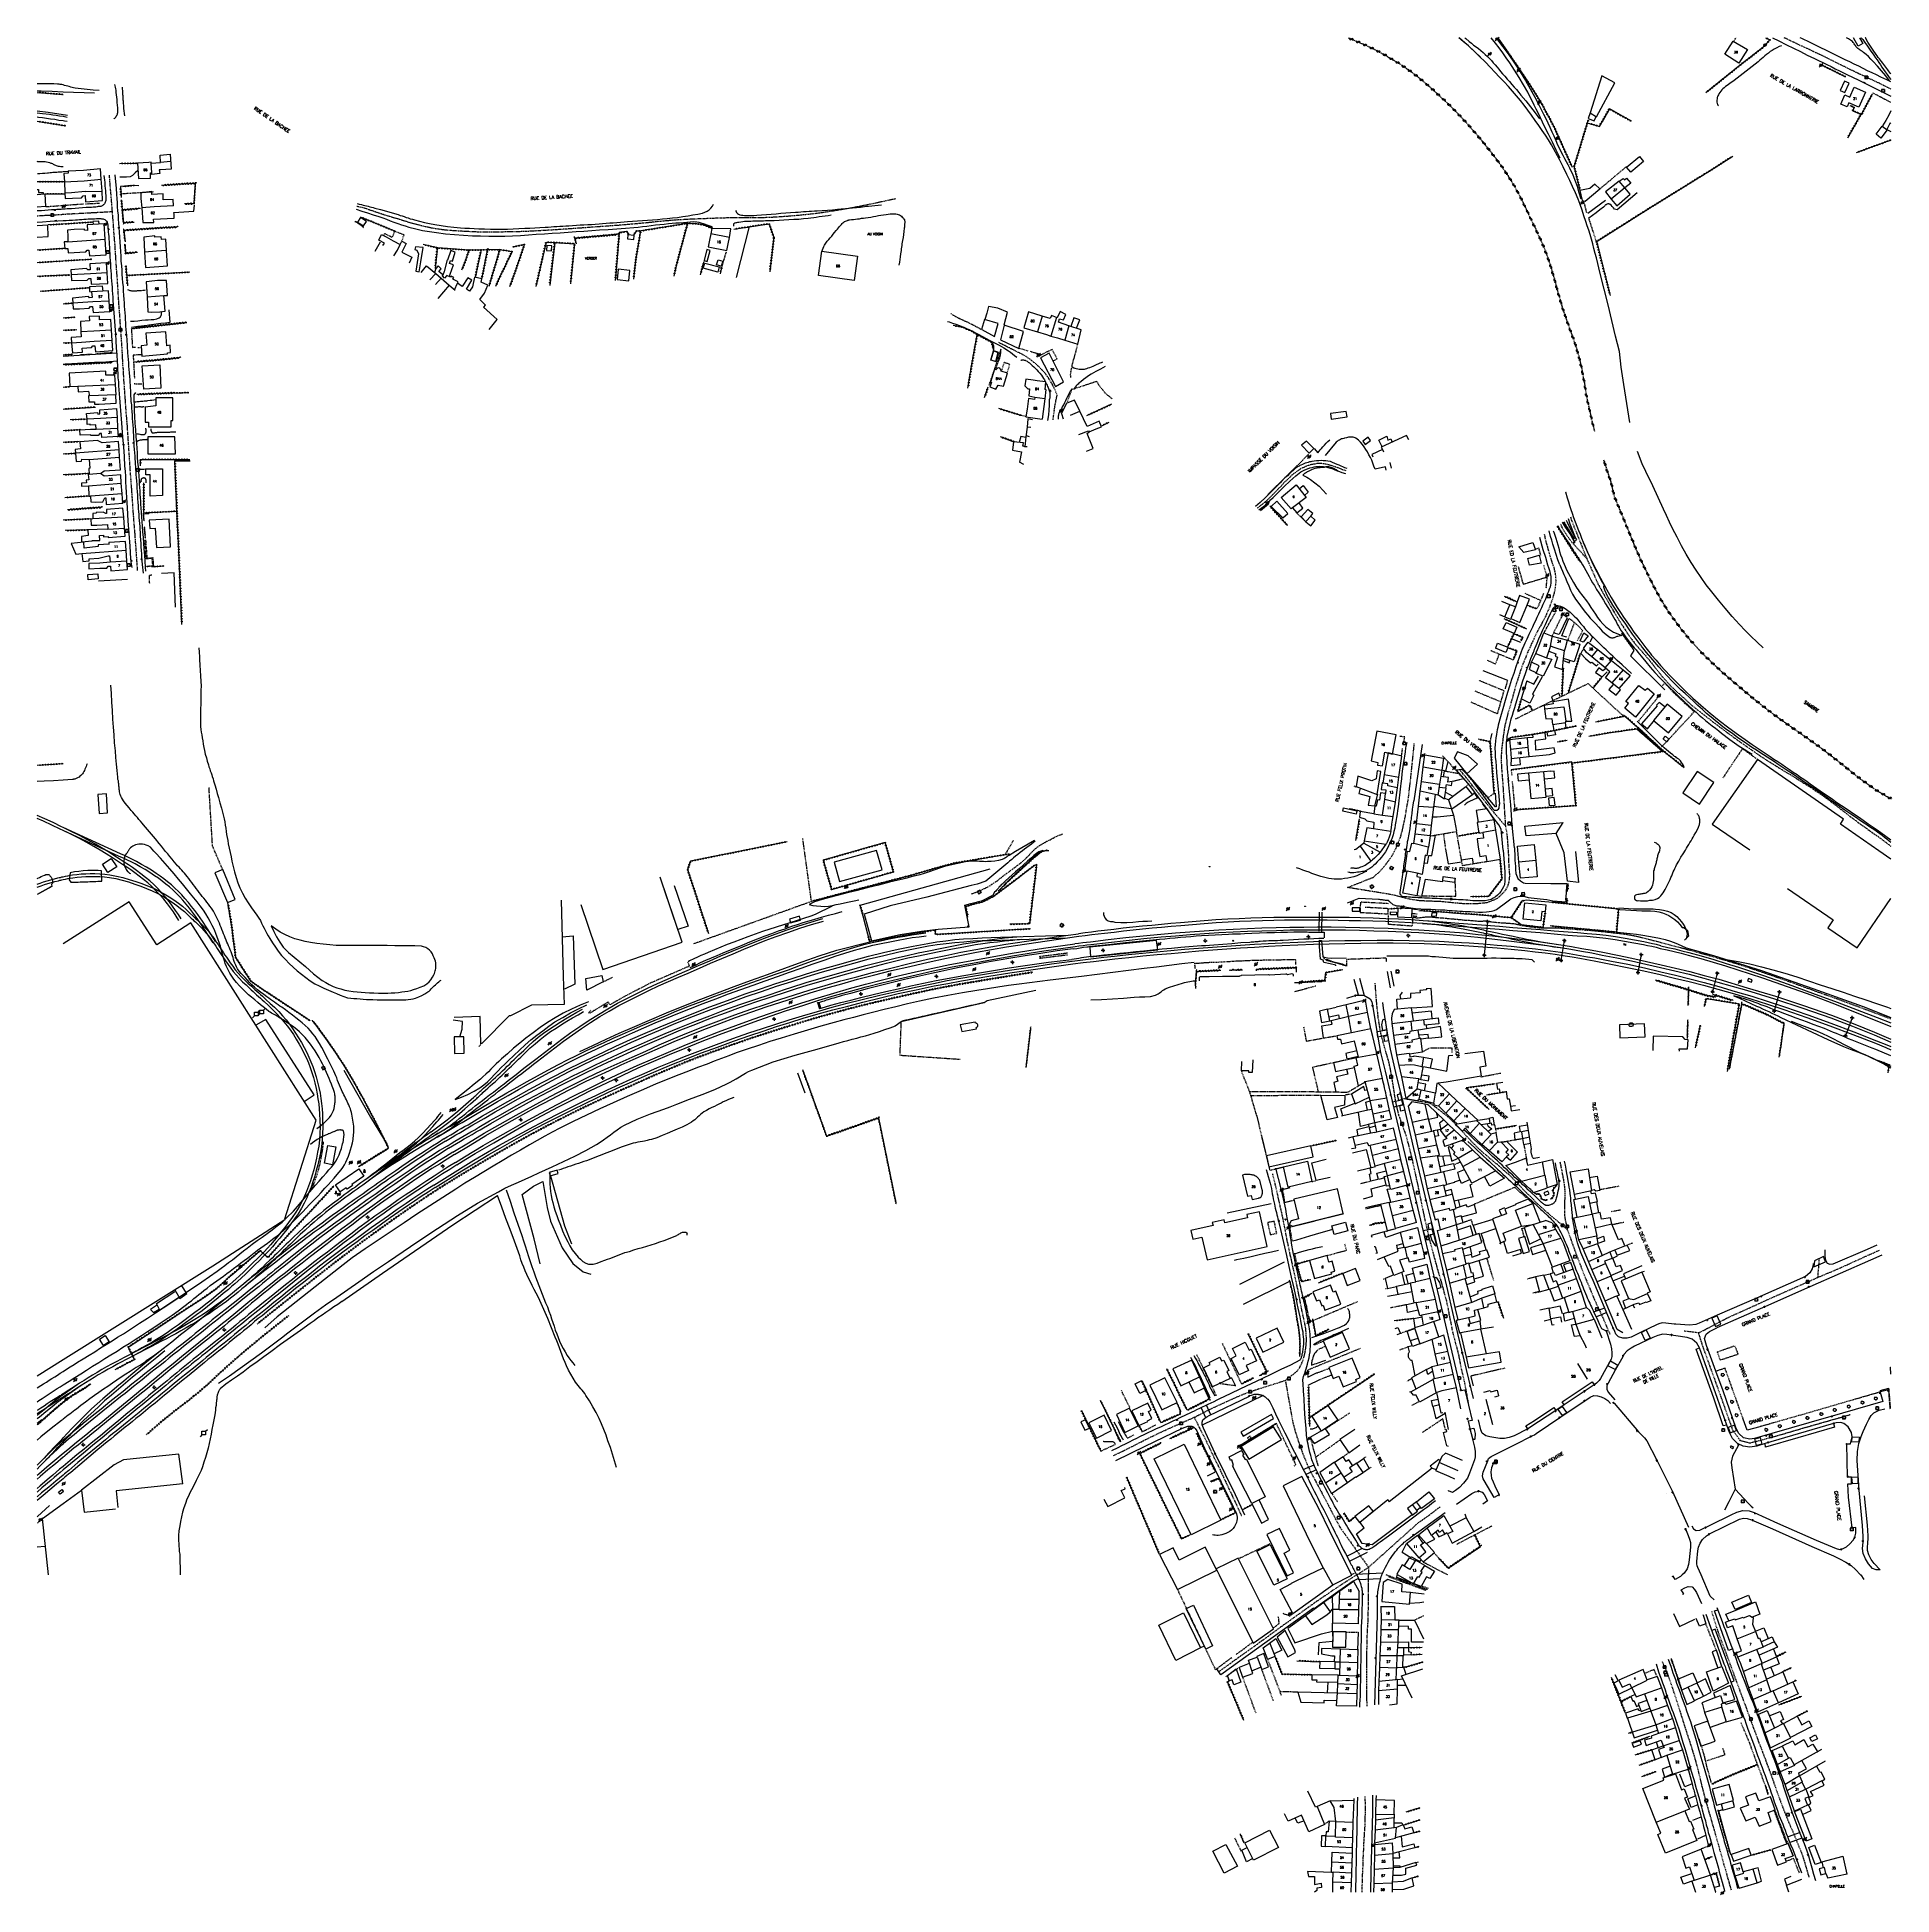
# Model space of a CAD drawing. Header units: millimetres. Extents: x 168000 to 169000, y 125998 to 127000.
import ezdxf
from ezdxf.enums import TextEntityAlignment as Align

# ---------------------------------------------------------------- set-up
doc = ezdxf.new("R2010")
doc.units = ezdxf.units.MM
doc.linetypes.add('DASHED', pattern=[0.75, 0.5, -0.25])
doc.layers.get('0').update_dxf_attribs({"linetype": 'CONTINUOUS'})
for name, color, linetype in [('W0001', 6, 'DASHED'), ('W0004', 5, 'CONTINUOUS'), ('W0006', 2, 'CONTINUOUS'), ('W0008', 7, 'CONTINUOUS'), ('W0010', 4, 'CONTINUOUS'), ('W0014', 7, 'CONTINUOUS'), ('W0015', 2, 'CONTINUOUS'), ('W0017', 7, 'CONTINUOUS'), ('W0020', 2, 'CONTINUOUS'), ('W0021', 2, 'CONTINUOUS'), ('W0070', 7, 'DASHED'), ('W0071', 7, 'CONTINUOUS'), ('W0101', 7, 'CONTINUOUS'), ('W0104', 1, 'CONTINUOUS'), ('W0105', 7, 'CONTINUOUS'), ('W0112', 1, 'DASHED'), ('W0211', 2, 'CONTINUOUS'), ('W0214', 2, 'CONTINUOUS'), ('W0220', 5, 'DASHED'), ('W0300', 7, 'CONTINUOUS'), ('W0303', 7, 'CONTINUOUS'), ('W0310', 3, 'CONTINUOUS'), ('W0322', 7, 'CONTINUOUS'), ('W0323', 7, 'CONTINUOUS'), ('W0330', 7, 'CONTINUOUS'), ('W0333', 7, 'CONTINUOUS'), ('W0401', 7, 'CONTINUOUS'), ('W0420', 7, 'CONTINUOUS'), ('W0438', 7, 'CONTINUOUS'), ('W0473', 7, 'CONTINUOUS'), ('W0500', 5, 'DASHED'), ('W0510', 5, 'CONTINUOUS'), ('W0515', 5, 'CONTINUOUS'), ('W0600', 7, 'CONTINUOUS'), ('W0610', 7, 'CONTINUOUS'), ('W0611', 7, 'CONTINUOUS'), ('W0700', 7, 'CONTINUOUS'), ('W0856', 7, 'CONTINUOUS'), ('W0983', 7, 'CONTINUOUS'), ('W0984', 7, 'CONTINUOUS'), ('W0985', 4, 'CONTINUOUS'), ('W0989', 7, 'CONTINUOUS'), ('W0991', 7, 'CONTINUOUS'), ('W1102', 7, 'CONTINUOUS')]:
    doc.layers.add(name, color=color, linetype=linetype)
doc.styles.get("Standard").update_dxf_attribs({"font": 'romans.shx', "width": 0.85})

# ---------------------------------------------------------------- blocks, each defined once
blk = doc.blocks.new('T420')
for p, q in [((0.7, 0.7), (-0.8, 0.7)), ((-0.8, 0.7), (-0.8, -0.8)), ((0.7, 0.7), (0.7, -0.8)), ((0.7, -0.8), (-0.8, -0.8))]:
    blk.add_line(p, q)
blk.add_ellipse((0, 0), major_axis=(-0.53, 0.53), ratio=1, start_param=3.926991, end_param=10.210176)
blk = doc.blocks.new('T610')
for p, q in [((-0.500001, 0), (-1.000002, 0)), ((0, 0.500001), (0, 1.000002)), ((0.500001, 0), (1.000002, 0)), ((0, -0.500001), (0, -1.000002))]:
    blk.add_line(p, q)
blk.add_ellipse((0, 0), major_axis=(-0.353554, 0.353554), ratio=1, start_param=3.926990817, end_param=10.2101761242)
blk = doc.blocks.new('T401')
for p, q in [((-0.3, 0.3), (0, 0.3)), ((-0.3, -0.25), (-0.3, 0.3)), ((-0.3, 0.15), (0, 0.15)), ((-0.3, 0), (0, 0)), ((0, 0.3), (0, -0.25)), ((-0.3, -0.15), (0, -0.15)), ((-0.3, -0.25), (-0.3, -0.3)), ((-0.3, -0.3), (0, -0.3)), ((0, -0.3), (0, -0.25))]:
    blk.add_line(p, q)
blk = doc.blocks.new('T473')
for p, q in [((-0.166667, 0.166667), (0.166667, -0.166667)), ((-0.166667, -0.166667), (0.166667, 0.166667)), ((0.500001, 0.500001), (1.000002, 1.000002)), ((-1.000002, -1.000002), (-0.500001, -0.500001))]:
    blk.add_line(p, q)
blk.add_ellipse((0, 0), major_axis=(0.471405, 0.471405), ratio=1, start_param=5.4977871438, end_param=11.780972451)
blk = doc.blocks.new('T438')
for p, q in [((-0.4, 0.2), (0.4, 0.2)), ((-0.4, -0.2), (-0.4, 0.2)), ((0.15, 1.1), (-0.3, 1.1)), ((-0.3, 1.1), (-0.3, 0.5)), ((-0.3, 0.5), (0.15, 0.5)), ((0.3, 0.65), (0.3, 0.95)), ((0.4, 0.2), (0.4, -0.2))]:
    blk.add_line(p, q)
at = {"flags": 128}
for points in [[(-0.4, -0.2), (0.4, 0.2)], [(0.4, -0.2), (-0.4, -0.2)]]:
    blk.add_lwpolyline(points, dxfattribs=at)
for centre, major_axis, start_param, end_param in [((0.15, 0.95), (0.106, -0.106), 0.7853982, 2.3561945), ((0.15, 0.65), (0.106, 0.106), 3.9269908, 5.4977871)]:
    blk.add_ellipse(centre, major_axis=major_axis, ratio=1, start_param=start_param, end_param=end_param)
blk = doc.blocks.new('T303')
for p, q in [((-0.8, 0), (-0.3, 0.2)), ((-0.3, -0.2), (-0.8, 0)), ((-0.3, 0.2), (0, 0.8)), ((0, 0.8), (0.3, 0.2)), ((0.3, 0.2), (0.8, 0)), ((0.8, 0), (0.3, -0.2)), ((-0.5, -0.6), (-0.3, -0.2)), ((0, -0.3), (-0.5, -0.6)), ((0.6, -0.6), (0, -0.3)), ((0.3, -0.2), (0.6, -0.6))]:
    blk.add_line(p, q)
blk = doc.blocks.new('T856')
for p, q in [((-0.125, 0), (0.125, 0)), ((0, 0.125), (0, -0.125))]:
    blk.add_line(p, q)
blk.add_ellipse((0, 0), major_axis=(-0.177, 0.177), ratio=1, start_param=3.92699082, end_param=10.21017612)
blk = doc.blocks.new('T600')
for p, q in [((-0.999999, 0.999999), (0.999999, 0.999999)), ((-0.999999, -0.999999), (-0.999999, 0.999999)), ((0.999999, 0.999999), (1.999998, 1.999998)), ((0.999999, 0.999999), (0.999999, -0.999999)), ((-0.999999, -0.999999), (-1.999998, -1.999998)), ((0.999999, -0.999999), (-0.999999, -0.999999))]:
    blk.add_line(p, q)
blk = doc.blocks.new('T300')
for p, q in [((-0.8, 0.5), (-0.9, 0.3)), ((-0.9, 0.3), (-0.9, 0.2)), ((-0.9, 0.2), (-0.7, 0.1)), ((-0.7, 0.6), (-0.8, 0.5)), ((-0.8, -0.1), (-0.7, 0.1)), ((-0.6, 0.7), (-0.7, 0.6)), ((-0.7, 0.1), (-0.7, 0.1)), ((-0.5, 0.7), (-0.6, 0.7)), ((-0.3, 0.6), (-0.5, 0.7)), ((-0.3, 0.6), (-0.2, 0.7)), ((-0.2, 0.6), (-0.3, 0.6)), ((-0.2, 0.7), (-0.1, 0.8)), ((-0.1, 0.8), (0.1, 0.8)), ((0.1, 0.8), (0.2, 0.7)), ((0.2, 0.7), (0.3, 0.6)), ((0.3, 0.6), (0.4, 0.5)), ((0.5, 0.5), (0.3, 0.5)), ((0.4, 0.5), (0.4, 0.5)), ((0.6, 0.4), (0.5, 0.5)), ((0.6, 0.4), (0.7, 0.3)), ((0.7, 0.3), (0.7, 0.2)), ((0.7, 0.2), (0.7, 0.1)), ((0.7, 0.1), (0.7, -0.2)), ((-0.8, -0.2), (-0.8, -0.1)), ((-0.7, -0.3), (-0.8, -0.2)), ((-0.8, -0.2), (-0.8, -0.2)), ((-0.7, -0.4), (-0.7, -0.3)), ((-0.5, -0.5), (-0.7, -0.4)), ((-0.4, -0.5), (-0.5, -0.5)), ((-0.4, -0.5), (-0.3, -0.5)), ((-0.3, -0.5), (-0.3, -0.4)), ((-0.3, -0.6), (-0.3, -0.5)), ((-0.3, -0.5), (-0.3, -0.5)), ((-0.2, -0.7), (-0.3, -0.6)), ((-0.1, -0.8), (-0.2, -0.7)), ((0.1, -0.8), (-0.1, -0.8)), ((0.2, -0.7), (0.1, -0.8)), ((0.3, -0.5), (0.2, -0.5)), ((0.3, -0.6), (0.2, -0.7)), ((0.2, -0.7), (0.2, -0.7)), ((0.5, -0.4), (0.3, -0.5)), ((0.3, -0.5), (0.3, -0.6)), ((0.3, -0.5), (0.3, -0.5)), ((0.6, -0.3), (0.5, -0.4)), ((0.7, -0.2), (0.6, -0.3)), ((0.6, -0.3), (0.6, -0.3))]:
    blk.add_line(p, q)
blk = doc.blocks.new('t310o')
at = {"color": 0, "linetype": 'Continuous'}
for centre, start, end in [((-0.5, 0.4), 216.8699, 323.1304), ((0.5, -0.4), 36.8699, 143.1303)]:
    blk.add_arc(centre, 0.625, start, end, dxfattribs=at)
blk = doc.blocks.new('t220o')
at = {"color": 0, "linetype": 'Continuous'}
for p, q in [((-0.25, 0.25), (0.25, 0.25)), ((-0.25, -0.25), (0.25, -0.25))]:
    blk.add_line(p, q, dxfattribs=at)
blk = doc.blocks.new('t323o')
at = {"color": 0, "linetype": 'Continuous'}
for radius in [0.25, 0.15]:
    blk.add_circle((0, 0), radius, dxfattribs=at)
blk = doc.blocks.new('t322o')
at = {"color": 0, "linetype": 'Continuous'}
for radius in [0.25, 0.15]:
    blk.add_circle((0, 0), radius, dxfattribs=at)
blk = doc.blocks.new('t500o')
at = {"color": 0, "linetype": 'Continuous'}
for centre, start, end in [((-0.5, 0.625), 216.869898, 323.130102), ((0.5, -0.125), 36.869898, 143.130102), ((0.5, -0.625), 36.869898, 143.130102), ((-0.5, 0.125), 216.869898, 323.130102)]:
    blk.add_arc(centre, 0.625, start, end, dxfattribs=at)

msp = doc.modelspace()

# ---------------------------------------------------------------- linework, layer by layer
at = {"layer": 'W0001'}
for points in [[(169000, 126972.3), (168998.2, 126973.2), (168996, 126974.3), (168993.8, 126975.4), (168991.6, 126976.4), (168989.3, 126977.5), (168987.1, 126978.5), (168984.9, 126979.6), (168982.6, 126980.6), (168980.4, 126981.7), (168977.9, 126982.9), (168975.4, 126984.2), (168972.8, 126985.4), (168970.3, 126986.7), (168967.8, 126987.9), (168965.3, 126989.1), (168962.8, 126990.4), (168960.2, 126991.6), (168958.1, 126992.6), (168956, 126993.6), (168953.9, 126994.6), (168951.8, 126995.5), (168949.7, 126996.5), (168947.6, 126997.5), (168945.5, 126998.5), (168943.4, 126999.5), (168942.4, 127000)], [(168054.2, 126712.7), (168053.6, 126721.4), (168053.2, 126726.9), (168052.8, 126732.4), (168052.6, 126734.9), (168052.4, 126737.4), (168052.2, 126740), (168052, 126742.5), (168051.8, 126745.1), (168051.6, 126747.6), (168051.5, 126750.2), (168051.3, 126752.7), (168051, 126756.7), (168050.7, 126760.7), (168050.4, 126764.7), (168050.1, 126768.7), (168050, 126771), (168049.8, 126773.2), (168049.7, 126775.5), (168049.5, 126777.8), (168049.4, 126780.1), (168049.2, 126782.4), (168049.1, 126784.7), (168048.9, 126787), (168048.7, 126790.5), (168048.4, 126794.1), (168048.1, 126797.6), (168047.8, 126801.2), (168047.6, 126804.7), (168047.3, 126808.3), (168047.1, 126811.8), (168046.8, 126815.4), (168046.7, 126817.3), (168046.6, 126819.3), (168046.5, 126821.3), (168046.3, 126823.3), (168046.2, 126825.2), (168046.1, 126827.2), (168046, 126829.2), (168045.9, 126831.2), (168045.5, 126837.6), (168045, 126844), (168044.6, 126850.4), (168044.1, 126856.8), (168043.7, 126863.2), (168043.3, 126869.5), (168042.8, 126875.9), (168042.4, 126882.2), (168042, 126888.2), (168041.5, 126894.1), (168041.1, 126900.1), (168039, 126925.9)], [(168463, 126913.1), (168452.9, 126910.9), (168442.7, 126908.8), (168432.5, 126907), (168422.2, 126905.4), (168416.2, 126904.7), (168410.3, 126904.1), (168404.3, 126903.6), (168398.3, 126903.2), (168394.6, 126903), (168390.9, 126902.9), (168387.3, 126902.9), (168383.6, 126902.9), (168379.9, 126902.9), (168376.2, 126902.8), (168372.6, 126902.8), (168368.9, 126902.7), (168363.5, 126902.5), (168358, 126902.3), (168352.5, 126902.1), (168347.1, 126901.8), (168343.7, 126901.6), (168340.4, 126901.3), (168337.1, 126901), (168333.8, 126900.7), (168330.5, 126900.3), (168327.1, 126900), (168323.8, 126899.7), (168320.5, 126899.4), (168313.6, 126898.8), (168306.7, 126898.3), (168299.8, 126897.8), (168292.9, 126897.3), (168285.7, 126896.8), (168278.5, 126896.3), (168271.3, 126895.9), (168264.1, 126895.5), (168257.4, 126895.3), (168250.6, 126895.2), (168243.9, 126895.1), (168237.2, 126895.2), (168231.3, 126895.5), (168225.5, 126895.8), (168219.6, 126896.3), (168213.8, 126897.1), (168207.5, 126898.5), (168201.2, 126900.2), (168195.1, 126902.1), (168188.9, 126903.9), (168186.4, 126904.7), (168183.9, 126905.5), (168181.4, 126906.4), (168179, 126907.2), (168176.5, 126908.1), (168172.4, 126909)], [(168014, 126904.6), (168009.5, 126904.3), (168004.9, 126904.1), (168000.4, 126903.8), (168000, 126903.8)], [(168040.6, 126906.1), (168035.2, 126905.8), (168029.7, 126905.5), (168024.1, 126905.2), (168018.6, 126904.9), (168017.5, 126904.8), (168016.3, 126904.8), (168015.2, 126904.7), (168014, 126904.6)], [(168548, 126794), (168548.2, 126795.4), (168548.3, 126796.2), (168548.5, 126797.1), (168548.6, 126798), (168548.7, 126798.8), (168548.8, 126799.7), (168548.9, 126800.6), (168549.2, 126802.2), (168549.5, 126803.8), (168549.8, 126805.4), (168550.2, 126807), (168549.5, 126809.2), (168548.5, 126811.3), (168547.5, 126813.3), (168546.3, 126815.3), (168545, 126817.3), (168543.6, 126819.2), (168542, 126820.9), (168540.4, 126822.6), (168538.7, 126824.1), (168537, 126825.5), (168535.3, 126826.8), (168533.5, 126828), (168531.7, 126829.1), (168529.9, 126830), (168528, 126830.9), (168526.2, 126831.9), (168525.3, 126832.3), (168524.4, 126832.8), (168523.4, 126833.2), (168522.5, 126833.7), (168521.6, 126834.2), (168520.7, 126834.6), (168519.7, 126835.1), (168518.8, 126835.6)], [(168706.2, 126766.4), (168704.2, 126766.9), (168703, 126767.5), (168701.7, 126768), (168700.4, 126768.5), (168698.6, 126769.1), (168696.7, 126769.6), (168694.9, 126770.1), (168693, 126770.3), (168691.7, 126770.4), (168690.4, 126770.3), (168689.2, 126770.1), (168687.9, 126769.9), (168686.3, 126769.5), (168684.8, 126769), (168683.3, 126768.3), (168681.8, 126767.6), (168680.2, 126766.6), (168678.6, 126765.4), (168677.1, 126764.2), (168675.7, 126762.9), (168674.5, 126761.8), (168673.3, 126760.6), (168672.1, 126759.4), (168671, 126758.2), (168669.8, 126757), (168668.7, 126755.8), (168667.5, 126754.6), (168666.4, 126753.4), (168665.2, 126752.2), (168663.9, 126751), (168662.7, 126749.9), (168661.4, 126748.8), (168660, 126747.7), (168658.1, 126746.2)], [(168827.1, 126741.6), (168827.9, 126739.3), (168829, 126736.4), (168835.9, 126719.2)], [(168813, 126732.3), (168813.4, 126730), (168813.9, 126728.3), (168814.3, 126726.7), (168814.8, 126725.1), (168815.2, 126723.5), (168815.7, 126721.9), (168816.1, 126720.3), (168816.5, 126719.1), (168816.9, 126717.9), (168817.3, 126716.7), (168817.7, 126715.6), (168818.1, 126714.4), (168818.4, 126713.2), (168818.7, 126712), (168818.9, 126710.8), (168819.1, 126709), (168819.2, 126707.2), (168819.1, 126705.4), (168818.9, 126703.6), (168818.4, 126700.8), (168817.6, 126698), (168816.7, 126695.3), (168815.7, 126692.6), (168814.8, 126690.4), (168813.8, 126688.2), (168812.7, 126686.1), (168811.6, 126684), (168810.5, 126682), (168809.4, 126679.9), (168808.3, 126677.8), (168807.3, 126675.7), (168806.8, 126674.5), (168806.2, 126673.3), (168805.7, 126672.2), (168805.2, 126671)], [(168835.9, 126719.2), (168828.3, 126727.4), (168826.6, 126729.6), (168825, 126732), (168823.4, 126734.4), (168821.7, 126737.9)], [(168835.9, 126719.2), (168842.1, 126705.2), (168844.8, 126700.3), (168847.6, 126695.5), (168850.4, 126690.7), (168853.3, 126685.9), (168855, 126683.2), (168856.7, 126680.6), (168858.4, 126678), (168860.3, 126675.4), (168861.1, 126674.3), (168862, 126673.2), (168862.9, 126672.1), (168863.9, 126671)], [(168805.2, 126671), (168804, 126668.5), (168803, 126665.9), (168801.9, 126663.4), (168800.9, 126660.8), (168799.4, 126656.2), (168797.9, 126651.6), (168796.6, 126646.9), (168795.3, 126642.3), (168794.4, 126639), (168793.4, 126635.7), (168792.6, 126632.5), (168791.8, 126629.1), (168791.5, 126627.8), (168791.3, 126626.4), (168791.1, 126625.1), (168790.9, 126623.7), (168790.6, 126621), (168790.2, 126618.3), (168789.9, 126615.5), (168789.8, 126612.7), (168789.8, 126609), (168790, 126605.3), (168790.3, 126601.6), (168790.6, 126597.9), (168792, 126574.9)], [(168863.9, 126671), (168865.4, 126669.3), (168866.9, 126667.5), (168868.4, 126665.8), (168869.9, 126664), (168870.9, 126662.8), (168871.9, 126661.5), (168872.9, 126660.2), (168873.9, 126658.9), (168874.9, 126657.7), (168875.9, 126656.4), (168876.9, 126655.1), (168878, 126653.9), (168881, 126650.7), (168884.2, 126647.6), (168887.5, 126644.6), (168890.8, 126641.6), (168893, 126639.6), (168895.3, 126637.8), (168897.6, 126636), (168899.9, 126634.2), (168903.4, 126631.5), (168907, 126628.8), (168910.5, 126626.1), (168914.1, 126623.5), (168918.8, 126620.1), (168923.5, 126616.8), (168928.3, 126613.5), (168933.1, 126610.3), (168935.2, 126609), (168937.3, 126607.7), (168939.4, 126606.4), (168941.5, 126605.1), (168943.6, 126603.8), (168945.8, 126602.6), (168947.9, 126601.3), (168950, 126599.9), (168953.1, 126598), (168956.2, 126596), (168959.2, 126594), (168962.3, 126591.9), (168964.8, 126590.1), (168967.2, 126588.3), (168969.7, 126586.5), (168972.1, 126584.6), (168974.5, 126582.8), (168976.9, 126580.9), (168979.4, 126579), (168981.8, 126577.2), (168984.1, 126575.5), (168986.4, 126573.9), (168988.7, 126572.2), (168991, 126570.6), (168993.3, 126569), (168995.6, 126567.3), (168997.8, 126565.6), (169000, 126564)], [(168706.9, 126541.7), (168720.6, 126547.2), (168723.6, 126549.7), (168726.3, 126552.6), (168728.7, 126555.7), (168730.9, 126558.9), (168732.2, 126561.3), (168733.4, 126563.8), (168734.4, 126566.3), (168735.4, 126568.9), (168736.5, 126572.6), (168737.3, 126576.4), (168738.1, 126580.3), (168738.7, 126584.1), (168739.4, 126587.8), (168739.9, 126591.4), (168740.3, 126595.1), (168740.8, 126598.8), (168742.9, 126619.4)], [(168792, 126574.9), (168789.3, 126578.1), (168786.6, 126581.3), (168783.9, 126584.5), (168781.3, 126587.8), (168779.5, 126590), (168777.8, 126592.2), (168776.1, 126594.4), (168774.3, 126596.6), (168772.6, 126598.8), (168770.9, 126601), (168769.1, 126603.2), (168767.3, 126605.4)], [(168504.1, 126538.3), (168506.6, 126539.2), (168509.1, 126540.2), (168511.5, 126541.4), (168513.8, 126542.6), (168515.9, 126544), (168518, 126545.4), (168519.9, 126547), (168521.9, 126548.5), (168524.5, 126550.4), (168527.1, 126552.3), (168529.6, 126554.2), (168532.1, 126556.2), (168533.1, 126557.1), (168534, 126558.1), (168534.9, 126559), (168535.8, 126560), (168536.7, 126560.9), (168537.7, 126561.9), (168538.7, 126562.8), (168539.7, 126563.6), (168541.3, 126564.7), (168543, 126565.7), (168544.8, 126566.7), (168546.5, 126567.5), (168548.1, 126568.4), (168549.7, 126569.2), (168551.4, 126569.9), (168553.3, 126570.7)], [(168792, 126574.9), (168792.6, 126572), (168793.1, 126567.5), (168793.4, 126563), (168793.7, 126558.5), (168793.8, 126554.1), (168794, 126551.5), (168794.2, 126548.8), (168794.1, 126546.1), (168793.6, 126543.5), (168792.8, 126541.6), (168791.8, 126539.9), (168790.5, 126538.4), (168789.1, 126537), (168787.5, 126535.8), (168785.7, 126534.9), (168783.9, 126534.2), (168782, 126533.5), (168780.8, 126533.3), (168779.6, 126533.2), (168778.4, 126533.1), (168777.2, 126533), (168775.1, 126532.9), (168773.1, 126532.9), (168771.1, 126532.9), (168769.1, 126533), (168767.6, 126533.1), (168766.1, 126533.2), (168764.6, 126533.3), (168763.1, 126533.5), (168761.6, 126533.7), (168760.1, 126533.8), (168758.5, 126534), (168757, 126534.1), (168755.4, 126534.2), (168753.8, 126534.2), (168752.2, 126534.3), (168750.5, 126534.3), (168748.9, 126534.4), (168747.3, 126534.5), (168745.7, 126534.6), (168744, 126534.8), (168742, 126535.1), (168740, 126535.5), (168738, 126536), (168736, 126536.5), (168734, 126537), (168732.1, 126537.5), (168730, 126537.9), (168728, 126538.3), (168706.9, 126541.7)], [(168721.6, 126490.2), (168722.1, 126483.4), (168722.6, 126477.5), (168723.3, 126471.5), (168724.2, 126465.6), (168724.7, 126463.1), (168725.3, 126460.6), (168726, 126458.2), (168726.7, 126455.7), (168727.4, 126453.3), (168728.1, 126450.9), (168728.8, 126448.4), (168729.4, 126445.9), (168730, 126442.8), (168730.6, 126439.6), (168731.1, 126436.4), (168731.6, 126433.3), (168732.1, 126430.1), (168732.6, 126426.9), (168733.2, 126423.8), (168734, 126420.6), (168734.4, 126419), (168735, 126417.5), (168735.5, 126415.9), (168736.1, 126414.4), (168736.7, 126412.9), (168737.2, 126411.3), (168737.8, 126409.8), (168738.3, 126408.2), (168740, 126402.1), (168741.5, 126395.9), (168742.9, 126389.7), (168744.2, 126383.5), (168744.9, 126380.5), (168745.5, 126377.5), (168746.1, 126374.5), (168746.7, 126371.4), (168747.3, 126368.4), (168748, 126365.4), (168748.6, 126362.4), (168749.3, 126359.4), (168750.4, 126354.6), (168751.6, 126349.8), (168752.9, 126345), (168754.2, 126340.2), (168754.9, 126337.7), (168755.6, 126335.2), (168756.3, 126332.7), (168757.1, 126330.1), (168757.8, 126327.6), (168758.5, 126325.1), (168759.2, 126322.5), (168759.9, 126320), (168760.5, 126317.3), (168761.1, 126314.5), (168761.6, 126311.8), (168762.1, 126309.1), (168762.7, 126306.3), (168763.2, 126303.6), (168763.8, 126300.9), (168764.5, 126298.2), (168765.1, 126295.7), (168765.9, 126293.3), (168766.9, 126288.8), (168768.2, 126282.1), (168770, 126274.5), (168771.9, 126264)], [(168825.4, 126357.3), (168823.4, 126359), (168821.3, 126360.8), (168819.3, 126362.5), (168817.2, 126364.2), (168815.2, 126365.9), (168813.2, 126367.7), (168811.2, 126369.5), (168809.2, 126371.3), (168807.3, 126373.2), (168805.4, 126375.2), (168803.4, 126377.1), (168801.5, 126379.1), (168799.6, 126381.1), (168797.7, 126383.1), (168795.8, 126385), (168793.8, 126386.9), (168791.8, 126388.7), (168789.7, 126390.5), (168787.7, 126392.3), (168785.6, 126394), (168783.5, 126395.8), (168781.4, 126397.5), (168779.4, 126399.3), (168777.4, 126401.2), (168775.4, 126403.2), (168773.4, 126405.2), (168771.4, 126407.3), (168769.5, 126409.4), (168767.6, 126411.5), (168765.6, 126413.6), (168763.6, 126415.6), (168761.5, 126417.6), (168759.1, 126419.6), (168756.6, 126421.6), (168754, 126423.5), (168751.4, 126425.4)], [(168821.4, 126393.7), (168821.6, 126392.9), (168822, 126391), (168822.4, 126389.2), (168822.7, 126387.3), (168823.1, 126385.5), (168823.4, 126383.6), (168823.7, 126381.7), (168823.9, 126379.9), (168824.1, 126377.7), (168824.1, 126375.5), (168824, 126373.3), (168824, 126371.1), (168823.9, 126368.9), (168823.9, 126366.7), (168824, 126364.5), (168824.3, 126362.3), (168825.4, 126357.3)], [(168673.3, 126275.9), (168679.8, 126281), (168681, 126282.8), (168682, 126284.7), (168682.8, 126286.6), (168683.4, 126288.7), (168683.8, 126290.1), (168684.1, 126291.5), (168684.3, 126292.9), (168684.5, 126294.4), (168684.6, 126295.8), (168684.7, 126297.3), (168684.7, 126298.7), (168684.6, 126300.2), (168684.4, 126303.5), (168683.8, 126306.7), (168683.1, 126309.9), (168682.4, 126313.1), (168681.5, 126317.7), (168680.6, 126322.2), (168679.7, 126326.8), (168678.7, 126331.3), (168678.3, 126333.3), (168677.9, 126335.2), (168677.4, 126337.1), (168677, 126339.1), (168676.6, 126341), (168676.1, 126342.9), (168675.7, 126344.8), (168675.3, 126346.8), (168674.8, 126349.2), (168674.3, 126351.6), (168673.8, 126354.1), (168673.4, 126356.5), (168672.9, 126359), (168672.4, 126361.4), (168671.9, 126363.8), (168671.4, 126366.3), (168670.2, 126371.5), (168669, 126376.8), (168667.8, 126382), (168666.5, 126387.3)], [(168825.4, 126357.3), (168829.1, 126347), (168830.9, 126342.2), (168832.7, 126337.5), (168834.5, 126332.7), (168836.5, 126328), (168838.3, 126323.7), (168840.1, 126319.4), (168842.1, 126315.1), (168844.1, 126310.8), (168848.4, 126300.8)], [(168960.5, 126331.4), (168965.3, 126333.5), (168969.1, 126335), (168972.8, 126336.7), (168976.5, 126338.3), (168980.2, 126340), (168983.9, 126341.7), (168987.6, 126343.4), (168991.3, 126345), (168993.9, 126346.2)], [(168961.2, 126341.6), (168961.2, 126341.6), (168960.9, 126336.9), (168960.6, 126333.7), (168960.5, 126331.4)], [(168929, 126317.4), (168935.3, 126320.3), (168938.7, 126321.8), (168942.1, 126323.3), (168945.5, 126324.8), (168948.9, 126326.3), (168960.5, 126331.4)], [(168896.3, 126301.5), (168911.9, 126309.7), (168929, 126317.4)], [(168896.3, 126301.5), (168888.4, 126302.5)], [(168978.1, 126257.4), (168972.1, 126255.6), (168952.8, 126250.1), (168938.2, 126245.8), (168923.9, 126242), (168918.8, 126243.4), (168914.8, 126248.8), (168908, 126268.1), (168898.6, 126294.1), (168896.3, 126301.5)], [(168624.2, 126256), (168633.8, 126260.9), (168639.8, 126263.6), (168645.8, 126266.4), (168651.8, 126268.9), (168658.1, 126271.1), (168673.3, 126275.9)], [(168673.3, 126275.9), (168677.3, 126253.4), (168678.9, 126247.6), (168680.8, 126241.8), (168682.8, 126236.2), (168685.1, 126230.6), (168687.1, 126226.4), (168689.3, 126222.2), (168691.5, 126218.1), (168693.7, 126213.9), (168696, 126209.6), (168698.2, 126205.3), (168700.5, 126200.9), (168702.8, 126196.7), (168718.2, 126175.1)], [(168580.7, 126235.4), (168584.7, 126237.3), (168590.7, 126240.3), (168596.8, 126243.4), (168602.9, 126246.4), (168609, 126249.3), (168624.2, 126256)], [(168624.2, 126256), (168626.9, 126250.5), (168629.7, 126245.1), (168632.4, 126239.5), (168635, 126234), (168637.1, 126229.8), (168639.1, 126225.6), (168641.1, 126221.3), (168643.1, 126217.1), (168644.7, 126213.6), (168646.4, 126210), (168648, 126206.5), (168649.6, 126203)], [(168718.2, 126175.1), (168745, 126199.1), (168748.6, 126201.6), (168752.2, 126204.2), (168756.9, 126207.8)], [(168711.7, 126171), (168707.7, 126168.4), (168703.7, 126165.8), (168699.7, 126163.2), (168695.8, 126160.5), (168691.2, 126157.4), (168686.7, 126154.2), (168682.2, 126151), (168677.7, 126147.8), (168672.4, 126144), (168667, 126140.1), (168661.7, 126136.2), (168656.3, 126132.3), (168637.4, 126118.8)], [(168711.8, 126171), (168718.2, 126175.1)], [(168717.5, 126100.3), (168717.3, 126104.5), (168717.2, 126106.7), (168717.2, 126108.8), (168717.2, 126110.9), (168717.2, 126113.6), (168717.2, 126116.3), (168717.3, 126119), (168717.3, 126121.6), (168717.3, 126124.3), (168717.3, 126127), (168717.3, 126129.6), (168717.4, 126132.3), (168717.4, 126134.8), (168717.5, 126137.3), (168717.6, 126139.8), (168717.7, 126142.3), (168717.9, 126144.8), (168718, 126147.4), (168718, 126149.9), (168718.1, 126152.4), (168718.2, 126154.7), (168718.2, 126157), (168718.2, 126159.4), (168718.2, 126161.7), (168718.2, 126164), (168718.2, 126166.3), (168718.2, 126168.7), (168718.2, 126171)], [(168718.2, 126175.1), (168718.2, 126171)], [(168903.2, 126151.5), (168906.2, 126141.7), (168908.3, 126136), (168911.1, 126128.6), (168913.8, 126121.3), (168916.5, 126113.9), (168919.2, 126106.6), (168920.3, 126103.5), (168921.5, 126100.5), (168922.6, 126097.4), (168923.7, 126094.4), (168924.8, 126091.3), (168925.9, 126088.3), (168927.1, 126085.2), (168928.2, 126082.2), (168928.8, 126080.5), (168929.5, 126078.8), (168930.1, 126077.1), (168930.8, 126075.4), (168931.4, 126073.7), (168932.1, 126072), (168932.7, 126070.3), (168933.3, 126068.7), (168934.4, 126065.8), (168935.4, 126063), (168936.4, 126060.1), (168937.4, 126057.3), (168938.4, 126054.4), (168939.4, 126051.6), (168940.5, 126048.7), (168941.5, 126045.9), (168942.6, 126043.2), (168943.7, 126040.5), (168944.8, 126037.8), (168945.9, 126035.2), (168947.1, 126032.5), (168948.2, 126029.8), (168949.3, 126027.1), (168950.4, 126024.4), (168952.5, 126019.1), (168955.7, 126008.2), (168955.7, 126008)], [(168876.6, 126124.3), (168878.6, 126119.9), (168880.4, 126115), (168882.3, 126109.4), (168884.2, 126103.7), (168886, 126098), (168887.8, 126092.3), (168889.5, 126086.9), (168891.3, 126081.5), (168893, 126076.1), (168894.6, 126070.7), (168895.2, 126068.5), (168895.8, 126066.3), (168896.3, 126064), (168896.9, 126061.8), (168897.4, 126059.6), (168897.9, 126057.4), (168898.5, 126055.1), (168899.1, 126052.9), (168900.4, 126048.1), (168901.8, 126043.2), (168903.2, 126038.4), (168904.6, 126033.5), (168905.3, 126030.9), (168906.1, 126028.2), (168906.9, 126025.5), (168907.6, 126022.8), (168908.4, 126020.1), (168909.2, 126017.4), (168909.9, 126014.7), (168910.7, 126012), (168912.8, 126004.6), (168913.8, 126001)], [(168714.7, 126000), (168714.8, 126002.5), (168714.9, 126005.9), (168715, 126009.3), (168715.2, 126012.6), (168715.3, 126016), (168715.4, 126019.4), (168715.6, 126022.6), (168715.7, 126025.8), (168715.9, 126029), (168716.1, 126032.2), (168716.3, 126035.4), (168716.4, 126038.7), (168716.5, 126041.9), (168716.6, 126045.1), (168716.4, 126051.7)]]:
    msp.add_lwpolyline(points, dxfattribs=at)
at = {"layer": 'W0004'}
for points in [[(168850.7, 126263.6), (168863.8, 126248.1), (168865.6, 126246.3), (168867.1, 126245), (168868.4, 126243.4), (168873.6, 126233.2), (168882.2, 126216), (168890.8, 126196.7)], [(168917.7, 126240.9), (168914.6, 126235), (168913.8, 126231.8), (168914.1, 126228.7), (168916, 126217.3), (168912.5, 126210.5), (168910.2, 126205.9)], [(168785.6, 126231.4), (168784.6, 126228.8), (168784.1, 126226.6), (168784.3, 126224.6), (168784.6, 126223.1), (168785.4, 126221.2), (168786.3, 126219), (168788.5, 126214.5)], [(168916, 126217.2), (168923.1, 126209.5), (168924.6, 126208), (168925.7, 126207.1)]]:
    msp.add_lwpolyline(points, dxfattribs=at)
at = {"layer": 'W0006'}
for points in [[(168716.5, 126550.3), (168715, 126549.5), (168713.4, 126548.7), (168711.8, 126548.1), (168710.2, 126547.5), (168708.6, 126547.1), (168707, 126546.7), (168705.3, 126546.5), (168703.6, 126546.3), (168702.3, 126546.2), (168701, 126546.2), (168699.7, 126546.3), (168698.3, 126546.4), (168696.8, 126546.6), (168695.3, 126546.9), (168693.9, 126547.3), (168692.4, 126547.7), (168690.8, 126548.2), (168689.2, 126548.7), (168687.7, 126549.3), (168686.1, 126549.9), (168684.4, 126550.5), (168682.7, 126551.1), (168681.1, 126551.8), (168679.4, 126552.4)], [(168511.7, 126545.1), (168507.1, 126543.6), (168503.8, 126542.8), (168479.9, 126536.5), (168460.2, 126531.8), (168446.2, 126527.4), (168450, 126513), (168465.5, 126516.3), (168477, 126518.2), (168486.1, 126519.2), (168502.8, 126520.5), (168500.4, 126532.2), (168503.7, 126533.1), (168509.9, 126534.7), (168515.6, 126537.5)], [(168911.4, 126251.8), (168909.5, 126251.4), (168904.4, 126266.3), (168894.9, 126292.8), (168896.7, 126293.4)], [(168823.7, 126262.7), (168822.6, 126264.3), (168838.8, 126275.2), (168839.9, 126273.6)], [(168804.1, 126249.7), (168803.1, 126251.4), (168807.8, 126254.3), (168818.2, 126261.3), (168819.3, 126259.7)], [(168969, 126252.6), (168969.5, 126250.7), (168949.8, 126245), (168932.3, 126239.9), (168932.2, 126241.9)], [(168969, 126252.6), (168969.5, 126250.7), (168949.8, 126245), (168932.3, 126239.9), (168932.2, 126241.9)]]:
    msp.add_lwpolyline(points, dxfattribs=at)
at = {"layer": 'W0008'}
for points in [[(168767.2, 127000), (168767.3, 127000), (168770.1, 126997.4), (168773, 126994.8), (168775.8, 126992.2), (168778.6, 126989.5)], [(168770.1, 127000), (168770.7, 126999.5), (168772.4, 126998), (168773.7, 126997), (168774.9, 126996), (168776.2, 126995.1), (168777.5, 126994.1), (168778.8, 126993.1), (168780, 126992.1), (168781.2, 126991), (168782.4, 126989.9), (168783.5, 126988.8), (168784.5, 126987.7), (168785.5, 126986.5), (168786.5, 126985.3), (168787.5, 126984.1), (168788.5, 126983), (168789.4, 126981.8), (168790.4, 126980.6), (168791.7, 126979.2), (168792.9, 126977.7), (168794.2, 126976.3), (168795.5, 126974.8), (168796.7, 126973.4), (168798, 126972), (168799.2, 126970.5), (168800.4, 126969), (168803, 126965.9), (168805.5, 126962.7), (168808, 126959.5), (168810.5, 126956.2)], [(169000, 126976.2), (168997.8, 126977.2), (168994.6, 126978.7), (168992.2, 126979.9), (168989.8, 126981.1), (168987.4, 126982.2), (168985, 126983.4), (168982.6, 126984.6), (168980.2, 126985.7), (168977.8, 126986.9), (168975.4, 126988.1), (168970.7, 126990.4), (168965.9, 126992.7), (168961.1, 126995.1), (168956.4, 126997.4), (168952, 126999.6), (168951.1, 127000)], [(168172.6, 126910.5), (168173.8, 126910.2), (168174.9, 126910), (168175.8, 126909.7), (168176.7, 126909.5), (168177.6, 126909.3), (168178.5, 126909.1), (168179.4, 126908.8), (168180.4, 126908.6), (168181.3, 126908.4), (168182.2, 126908.1), (168185.3, 126907.3), (168188.5, 126906.4), (168191.6, 126905.5), (168194.7, 126904.6), (168195.8, 126904.2), (168196.9, 126903.9), (168198, 126903.5), (168199.1, 126903.1), (168200.2, 126902.8), (168201.3, 126902.4), (168202.4, 126902.1), (168203.5, 126901.8), (168206.2, 126901.1), (168208.9, 126900.4), (168211.7, 126899.8), (168214.5, 126899.3), (168217.9, 126898.7), (168221.4, 126898.2), (168224.8, 126897.9), (168228.3, 126897.5), (168230.8, 126897.3), (168233.3, 126897.2), (168235.8, 126897.1), (168238.3, 126897), (168241.4, 126896.9), (168244.5, 126896.8), (168247.5, 126896.7), (168250.6, 126896.7), (168253.7, 126896.8), (168256.8, 126896.9), (168259.9, 126897.1), (168263, 126897.2), (168265.7, 126897.3), (168268.5, 126897.5), (168271.2, 126897.6), (168274, 126897.8), (168275.6, 126897.9), (168277.2, 126898), (168278.8, 126898.1), (168280.4, 126898.2), (168282, 126898.3), (168283.6, 126898.4), (168285.2, 126898.5), (168286.8, 126898.6), (168288.8, 126898.8), (168290.9, 126898.9), (168292.9, 126899), (168294.9, 126899.1), (168297, 126899.2), (168299, 126899.3), (168301.1, 126899.5), (168303.1, 126899.6), (168305, 126899.8), (168307, 126899.9), (168308.9, 126900.1), (168310.8, 126900.2), (168312.7, 126900.4), (168314.6, 126900.6), (168316.6, 126900.7), (168318.5, 126900.9), (168321.2, 126901.1), (168323.8, 126901.3), (168326.5, 126901.5), (168329.2, 126901.6), (168331.9, 126901.8), (168334.6, 126902), (168337.3, 126902.3), (168339.9, 126902.5), (168342.7, 126902.8), (168345.5, 126903.1), (168348.3, 126903.5), (168351.1, 126904), (168353.7, 126904.4), (168356.4, 126904.8), (168359, 126905.4), (168361.5, 126906.5), (168362.6, 126907.2), (168363.5, 126908.1), (168364.3, 126909.1), (168364.9, 126910.2)], [(168172.1, 126907.6), (168175.1, 126906.5), (168178.2, 126905.5), (168181.3, 126904.5), (168184.4, 126903.5), (168186.5, 126902.8), (168188.5, 126902.1), (168190.5, 126901.3), (168192.5, 126900.6), (168194.5, 126899.8), (168196.5, 126899.1), (168198.5, 126898.5), (168200.5, 126897.9), (168204.2, 126896.9), (168207.9, 126896.1), (168211.6, 126895.4), (168215.4, 126894.9), (168220.3, 126894.3), (168225.1, 126893.8), (168230, 126893.5), (168234.9, 126893.2), (168239.2, 126893.1), (168243.6, 126893), (168247.9, 126893), (168252.2, 126893), (168256.5, 126893.2), (168260.7, 126893.4), (168265, 126893.7), (168269.2, 126894), (168273.6, 126894.2), (168277.9, 126894.5), (168282.2, 126894.8), (168286.5, 126895.1), (168290.7, 126895.4), (168294.9, 126895.7), (168299.2, 126896), (168303.4, 126896.3), (168308, 126896.6), (168312.7, 126896.9), (168317.3, 126897.3), (168321.9, 126897.7), (168324.3, 126897.9), (168326.6, 126898.2), (168328.9, 126898.4), (168331.3, 126898.7), (168333.6, 126899), (168335.9, 126899.3), (168338.3, 126899.5), (168340.6, 126899.8), (168342.6, 126899.9), (168344.6, 126900.1), (168346.6, 126900.2), (168348.6, 126900.3), (168350.4, 126900.5), (168352.2, 126900.7), (168354, 126900.8), (168355.8, 126900.7), (168357, 126900.5), (168358.1, 126900.2), (168359.2, 126899.8), (168360.3, 126899.5), (168361.3, 126899.1), (168362.4, 126898.7), (168363.4, 126898.3), (168364.4, 126897.9)], [(168375.9, 126898.3), (168375.8, 126898.5), (168375.8, 126898.8), (168375.8, 126899), (168375.8, 126899.2), (168375.8, 126899.3), (168375.9, 126899.4), (168375.9, 126899.5), (168375.9, 126899.5), (168375.9, 126899.6), (168376, 126899.7), (168376, 126899.8), (168376, 126899.9), (168376.1, 126899.9), (168376.2, 126900), (168376.4, 126900.1), (168376.5, 126900.1), (168377, 126900.3), (168377.5, 126900.4), (168378, 126900.5), (168378.5, 126900.6), (168379.6, 126900.7), (168380.6, 126900.8), (168381.6, 126901), (168382.7, 126901), (168383.8, 126901.1), (168385, 126901.1), (168386.1, 126901.2), (168387.3, 126901.2), (168388.2, 126901.2), (168389.1, 126901.3), (168390.1, 126901.3), (168391, 126901.3), (168391.9, 126901.3), (168392.9, 126901.4), (168393.8, 126901.4), (168394.8, 126901.4), (168397.5, 126901.5), (168400.2, 126901.6), (168402.8, 126901.7), (168405.5, 126901.9), (168408.2, 126902.1), (168410.8, 126902.2), (168413.4, 126902.5), (168416, 126902.7), (168417.4, 126902.9), (168418.9, 126903.1), (168420.3, 126903.3), (168421.8, 126903.6), (168423.4, 126903.8), (168425.1, 126904), (168426.7, 126904.2), (168428.3, 126904.5)], [(168513.9, 126836.7), (168516.5, 126835.4), (168519, 126834.1), (168521.4, 126832.7), (168523.9, 126831.2), (168525, 126830.4), (168526.2, 126829.6), (168527.3, 126828.7), (168528.4, 126827.8)], [(168530.7, 126826.1), (168531, 126826.1), (168531.2, 126826.2), (168531.5, 126826.2), (168531.7, 126826.2), (168532.1, 126826.2), (168532.5, 126826.1), (168532.9, 126826.1), (168533.2, 126826), (168534, 126825.6), (168534.6, 126825.1), (168535.3, 126824.6), (168535.9, 126824.1), (168536.7, 126823.3), (168537.6, 126822.5), (168538.4, 126821.7), (168539.2, 126820.9), (168540, 126820), (168540.9, 126819.1), (168541.7, 126818.1), (168542.4, 126817.1), (168542.9, 126816.3), (168543.4, 126815.5), (168543.8, 126814.6), (168544.2, 126813.8), (168544.5, 126813.2), (168544.8, 126812.6), (168545, 126811.9), (168545.3, 126811.3), (168545.5, 126810.8), (168545.8, 126810.3), (168546, 126809.7), (168546.1, 126809.2), (168546.2, 126808.6), (168546.3, 126808), (168546.3, 126807.4), (168546.3, 126806.8)], [(168697.6, 126771.4), (168696.3, 126771.6), (168695.1, 126771.8), (168693.8, 126771.9), (168692.6, 126772), (168691.4, 126771.9), (168690.1, 126771.8), (168688.9, 126771.7), (168687.7, 126771.5), (168687, 126771.3), (168686.3, 126771.2), (168685.6, 126771), (168684.9, 126770.8), (168684.1, 126770.5), (168683.3, 126770.2), (168682.5, 126769.9), (168681.7, 126769.5), (168681.2, 126769.3), (168680.7, 126769), (168680.2, 126768.7), (168679.7, 126768.4), (168678.7, 126767.6), (168677.7, 126766.8), (168676.7, 126765.9), (168675.7, 126765.1), (168674.4, 126763.8), (168673.1, 126762.6), (168671.8, 126761.3), (168670.5, 126760), (168669.2, 126758.7), (168668, 126757.4), (168666.7, 126756.1), (168665.4, 126754.8), (168662.6, 126752.1), (168659.8, 126749.4), (168657.2, 126747.1)], [(168659, 126745.3), (168661.5, 126747.2), (168664.2, 126749.4), (168664.2, 126749.4), (168665.4, 126750.7), (168666.7, 126752), (168669.7, 126755), (168672.7, 126758), (168675.7, 126760.9), (168678.9, 126763.7), (168679.8, 126764.5), (168680.7, 126765.2), (168681.7, 126765.9), (168682.7, 126766.5), (168683.9, 126767), (168685.2, 126767.5), (168686.5, 126768), (168687.8, 126768.3), (168688.8, 126768.5), (168689.7, 126768.7), (168690.7, 126768.8), (168691.6, 126768.9), (168692.8, 126768.8), (168693.9, 126768.7), (168695.1, 126768.5), (168696.2, 126768.3), (168697.6, 126767.9), (168698.9, 126767.5), (168700.1, 126767), (168701.4, 126766.5), (168702.6, 126766), (168703.8, 126765.6), (168705.7, 126765)], [(168830.3, 126729.2), (168829.1, 126732), (168828, 126734.9), (168827, 126737.7), (168826.1, 126740.5)], [(168820.4, 126737), (168821.8, 126734.1), (168822.8, 126732.5), (168823.8, 126731), (168824.8, 126729.4), (168825.9, 126727.9), (168826.9, 126726.3), (168827.2, 126725.8), (168827.6, 126725.2), (168827.9, 126724.7), (168828.3, 126724.1), (168828.6, 126723.6), (168829, 126723), (168829.3, 126722.5), (168829.7, 126722), (168830, 126721.4), (168830.4, 126720.8), (168830.8, 126720.3), (168831.2, 126719.7), (168831.6, 126719.1), (168831.9, 126718.6), (168832.3, 126718), (168832.7, 126717.4), (168833.6, 126715.8), (168834.6, 126714.2), (168835.5, 126712.6), (168836.4, 126711), (168837.3, 126709.4), (168838.2, 126707.7), (168839.1, 126706.1), (168840.1, 126704.5), (168841.2, 126702.5), (168842.4, 126700.6), (168843.7, 126698.6), (168844.9, 126696.6), (168846.1, 126694.7), (168847.3, 126692.7), (168848.5, 126690.7), (168849.7, 126688.8), (168850.4, 126687.5), (168851.1, 126686.3), (168851.8, 126685.1), (168852.4, 126683.8), (168853.1, 126682.6), (168853.8, 126681.4), (168854.5, 126680.1), (168855.3, 126679), (168856.8, 126676.9), (168858.3, 126674.9), (168859.9, 126672.9), (168861.5, 126671)], [(168829.2, 126728.7), (168828, 126730.5), (168826.9, 126732.4), (168825.7, 126734.2), (168824.5, 126736.1), (168823.4, 126737.8), (168822.9, 126738.7)], [(168829.2, 126728.5), (168830.3, 126729.1)], [(168866.1, 126671), (168865.8, 126671.4), (168865.5, 126671.8), (168865.2, 126672.2), (168864.9, 126672.6), (168862.7, 126675.4), (168860.6, 126678.3), (168858.6, 126681.2), (168856.6, 126684.2), (168854.3, 126687.4), (168852.1, 126690.7), (168849.9, 126694), (168848, 126697.4), (168847.1, 126698.9), (168846.3, 126700.4), (168845.6, 126702), (168845.2, 126703.7), (168845.2, 126703.9), (168845.2, 126704.1), (168845.2, 126704.3), (168845.3, 126704.5)], [(168861.5, 126671), (168862.5, 126669.9), (168863.4, 126668.7), (168864.4, 126667.6), (168865.3, 126666.5), (168867.8, 126663.5), (168870.2, 126660.6), (168872.7, 126657.7), (168875.3, 126654.8), (168879.6, 126650.4), (168884.1, 126646.1), (168888.6, 126641.8), (168893.2, 126637.7)], [(168893.7, 126642.1), (168891.3, 126644.2), (168889, 126646.3), (168886.6, 126648.4), (168884.4, 126650.6), (168881.9, 126653.1), (168879.5, 126655.6), (168877.1, 126658.2), (168874.8, 126660.8), (168872.6, 126663.3), (168870.4, 126665.8), (168868.2, 126668.4), (168866.1, 126671)], [(169000, 126565.9), (168999, 126566.7), (168997.7, 126567.7), (168996.5, 126568.7), (168995.2, 126569.7), (168994, 126570.6), (168992.7, 126571.6), (168991.3, 126572.6), (168989.9, 126573.5), (168988.5, 126574.5), (168987.1, 126575.4), (168985.6, 126576.4), (168984.2, 126577.3), (168982.8, 126578.2), (168981.4, 126579.2), (168978.3, 126581.3), (168975.2, 126583.4), (168972.1, 126585.6), (168969, 126587.7), (168966, 126589.9), (168962.9, 126592), (168959.8, 126594.2), (168956.7, 126596.3), (168952.3, 126599.3), (168947.9, 126602.3), (168943.5, 126605.2), (168939.1, 126608.1), (168937.2, 126609.4), (168935.2, 126610.7), (168933.2, 126612), (168931.3, 126613.2), (168929.3, 126614.5), (168927.4, 126615.8), (168925.4, 126617), (168923.5, 126618.3), (168920.5, 126620.4), (168917.5, 126622.5), (168914.5, 126624.7), (168911.5, 126626.8), (168909.4, 126628.4), (168907.2, 126630.1), (168905.1, 126631.7), (168903.1, 126633.5), (168900.6, 126635.5), (168898.3, 126637.7), (168895.9, 126639.9), (168893.7, 126642.1)], [(168893.2, 126637.7), (168894.9, 126636.2), (168896.6, 126634.7), (168898.3, 126633.2), (168900, 126631.8), (168901.7, 126630.4), (168903.5, 126628.9), (168905.3, 126627.6), (168907.1, 126626.2), (168908.6, 126625), (168910.1, 126623.9), (168911.6, 126622.7), (168913.1, 126621.6), (168914.3, 126620.7), (168915.6, 126619.8), (168916.9, 126618.9), (168918.1, 126618), (168919.9, 126616.9), (168921.7, 126615.8), (168923.4, 126614.7), (168925.2, 126613.6)], [(168789.7, 126573.1), (168788.5, 126575.6), (168785.5, 126579.4), (168782.4, 126583.8), (168772.9, 126596.8), (168768.3, 126602), (168765.4, 126605.1), (168768.6, 126605.5), (168769.3, 126604.8), (168770.8, 126603.2), (168774.5, 126599), (168774.8, 126598.4), (168785.1, 126584.4), (168786, 126583.5), (168787.4, 126583.4), (168788.3, 126583.9), (168788.7, 126584.5), (168788.8, 126586.6)], [(168791.8, 126545.9), (168791.8, 126545.2), (168791.8, 126544.6), (168791.6, 126543.9), (168791.5, 126543.2), (168791, 126542), (168790.3, 126540.8), (168789.6, 126539.6), (168788.8, 126538.6), (168787.8, 126537.6), (168786.7, 126536.7), (168785.5, 126535.9), (168784.3, 126535.2), (168782.8, 126534.8), (168781.2, 126534.6), (168779.7, 126534.6), (168778.2, 126534.5), (168776.9, 126534.5), (168775.6, 126534.5), (168774.4, 126534.6), (168773.1, 126534.7), (168771.8, 126534.8), (168770.6, 126534.9), (168769.3, 126535), (168768, 126535), (168766.8, 126535.1), (168765.5, 126535.2), (168764.3, 126535.2), (168763, 126535.3), (168761.8, 126535.4), (168760.5, 126535.4), (168759.3, 126535.5), (168758, 126535.6), (168756.7, 126535.6), (168755.3, 126535.7), (168753.9, 126535.8), (168752.5, 126535.8), (168751.1, 126535.9), (168749.8, 126536), (168748.4, 126536), (168747, 126536.1), (168746, 126536.2), (168744.9, 126536.2), (168743.9, 126536.3), (168742.9, 126536.3), (168741.8, 126536.4), (168740.8, 126536.5), (168739.8, 126536.5), (168738.8, 126536.6), (168738.5, 126536.6), (168738.2, 126536.6), (168737.9, 126536.6), (168737.7, 126536.6), (168737.4, 126536.6), (168737.1, 126536.6), (168736.8, 126536.7), (168736.5, 126536.8), (168736.4, 126536.9), (168736.2, 126537), (168736.1, 126537.1), (168736, 126537.2), (168735.9, 126537.3), (168735.8, 126537.5), (168735.7, 126537.6), (168735.6, 126537.7), (168735.5, 126537.8), (168735.5, 126537.9), (168735.4, 126538), (168735.4, 126538.1), (168735.3, 126538.2), (168735.3, 126538.3), (168735.3, 126538.4), (168735.2, 126538.5), (168735.2, 126538.6), (168735.2, 126538.8), (168735.3, 126539), (168735.3, 126539.1), (168735.3, 126539.5), (168735.4, 126539.9), (168735.4, 126540.4), (168735.5, 126540.8), (168735.6, 126541.2), (168735.7, 126541.6), (168735.7, 126542), (168735.8, 126542.4), (168736.1, 126544.9), (168736.5, 126547.4), (168736.8, 126549.9), (168737.2, 126552.4), (168737.3, 126553.4), (168737.5, 126554.5), (168737.6, 126555.6), (168737.8, 126556.6), (168737.9, 126557.7), (168738.1, 126558.8), (168738.2, 126559.9), (168738.4, 126560.9), (168738.6, 126562.1), (168738.8, 126563.3), (168739, 126564.5), (168739.2, 126565.7), (168739.3, 126566.6), (168739.5, 126567.6), (168739.7, 126568.5), (168739.9, 126569.5), (168740.1, 126570.5), (168740.3, 126571.4), (168740.5, 126572.4), (168740.6, 126573.3), (168740.7, 126574.1), (168740.8, 126574.8), (168740.9, 126575.6), (168741, 126576.4), (168741.1, 126577.1), (168741.2, 126577.9), (168741.3, 126578.6), (168741.4, 126579.4), (168741.7, 126581.6), (168742, 126583.9), (168742.3, 126586.2), (168742.6, 126588.4)], [(168538.4, 126566.7), (168537.6, 126566.1), (168536.4, 126565.1), (168535.2, 126564.2), (168533.9, 126563.3), (168532.7, 126562.4), (168531.5, 126561.5), (168530.2, 126560.6), (168529, 126559.6), (168527.8, 126558.7), (168526.7, 126557.8), (168525.7, 126556.9), (168524.6, 126556), (168523.6, 126555.1), (168522.5, 126554.1), (168521.5, 126553.2), (168520.4, 126552.4), (168519.3, 126551.5), (168511.7, 126545.1)], [(168542.5, 126561.7), (168540.3, 126561), (168539, 126560.1), (168537.7, 126558.9), (168536.4, 126557.8), (168534.2, 126555.9), (168532, 126554), (168529.9, 126552), (168527.8, 126550.1), (168525.9, 126548.5), (168524.1, 126546.9), (168522.3, 126545.3), (168520.6, 126543.6), (168520, 126543.1), (168519.5, 126542.5), (168519, 126542), (168518.6, 126541.4), (168518.1, 126540.8), (168517.6, 126540.3), (168517.1, 126539.7), (168516.5, 126539.2), (168515.6, 126537.5)], [(168790.9, 126561.9), (168791.7, 126550.1)], [(168796.9, 126563.2), (168797, 126562.2), (168797, 126561.2), (168797.1, 126560.2), (168797.1, 126559.1), (168797.1, 126558.1), (168797.2, 126557.1), (168797.2, 126556.1), (168797.3, 126555.1), (168797.3, 126554.3), (168797.4, 126553.6), (168797.4, 126552.9), (168797.4, 126552.2), (168797.5, 126551.4), (168797.5, 126550.7), (168797.6, 126550), (168797.7, 126549.3), (168798.8, 126546.6), (168800.2, 126545.3), (168801.8, 126544.2), (168802.7, 126544), (168816.6, 126543.9), (168825.1, 126543.9), (168824.8, 126539.7), (168824.8, 126539.7), (168824.7, 126536)], [(168791.7, 126550.1), (168791.8, 126545.9)], [(168791.8, 126545.9), (168791.8, 126545.9)], [(168723.5, 126535.5), (168724, 126535.4), (168724.5, 126535.3), (168725, 126535.3), (168725.5, 126535.2), (168726, 126535.1), (168726.6, 126535), (168727.1, 126534.9), (168727.6, 126534.9), (168727.8, 126534.9), (168727.9, 126534.9), (168728, 126534.9), (168728.2, 126534.9), (168728.3, 126534.9), (168728.5, 126534.9), (168728.6, 126534.8), (168728.8, 126534.8), (168728.8, 126534.8), (168728.9, 126534.7), (168728.9, 126534.7), (168729, 126534.6), (168729.1, 126534.6), (168729.1, 126534.5), (168729.2, 126534.4), (168729.2, 126534.4), (168729.3, 126534.3), (168729.4, 126534.3), (168729.4, 126534.2), (168729.5, 126534.1), (168729.8, 126533.8), (168730.2, 126533.5), (168730.5, 126533.2), (168730.9, 126532.9), (168731.3, 126532.6), (168731.8, 126532.4), (168732.3, 126532.2), (168732.8, 126532), (168733, 126532), (168733.3, 126531.9), (168733.5, 126531.9), (168733.8, 126531.9), (168734.1, 126531.8), (168734.3, 126531.8), (168734.6, 126531.8), (168734.9, 126531.8), (168736.1, 126531.6), (168737.3, 126531.4), (168738.6, 126531.2), (168739.8, 126531), (168741.1, 126530.8), (168742.3, 126530.6), (168743.5, 126530.4), (168744.8, 126530.3), (168745.7, 126530.2), (168746.5, 126530.2), (168747.4, 126530.1), (168748.3, 126530.1), (168749.1, 126530.1), (168750, 126530), (168750.9, 126530), (168751.8, 126530), (168754.3, 126529.8), (168756.8, 126529.7), (168759.4, 126529.6), (168761.9, 126529.4), (168763.3, 126529.3), (168764.7, 126529.2), (168766.1, 126529.1), (168767.5, 126529), (168768.9, 126528.9), (168770.3, 126528.8), (168771.7, 126528.8), (168773.2, 126528.7), (168775.3, 126528.6), (168777.5, 126528.5), (168779.7, 126528.4), (168781.8, 126528.6), (168783.2, 126528.8), (168784.6, 126529), (168785.9, 126529.4), (168787.2, 126529.9), (168792.8, 126533.9), (168795, 126535.6), (168796.7, 126536.4), (168798.8, 126536.9), (168800.7, 126537.1), (168802.6, 126536.9), (168804.4, 126536.3), (168810.7, 126535.6), (168814.4, 126535.3), (168817.7, 126534.6), (168824.8, 126533.9), (168824.7, 126536)], [(168995.1, 126343.4), (168988.9, 126340.7), (168956.3, 126326.3), (168932.4, 126315.7), (168906.1, 126304.2)], [(168994.2, 126269.6), (168995.7, 126264.6), (168973.8, 126258.3), (168955.7, 126253.1), (168926.4, 126244.5), (168923.9, 126244.2), (168920.4, 126245), (168917.9, 126247.2), (168916.6, 126249.9), (168909.5, 126270.2), (168905.6, 126280.8), (168900.6, 126294.8), (168899.4, 126298.5), (168900.3, 126300.9), (168902.2, 126302.3), (168906.1, 126304.2)], [(168911.4, 126251.8), (168906.5, 126266.1), (168896.7, 126293.4)], [(168969, 126252.6), (168950, 126247.1), (168932.2, 126241.9)], [(168709.1, 126171.1), (168709.1, 126171.3), (168710.6, 126171.9)], [(168983.7, 126171), (168985.3, 126168.5)], [(168712.8, 126169), (168710, 126167.7), (168701.6, 126161.8), (168688.9, 126152.7), (168688.6, 126153), (168680.1, 126147), (168668, 126138.4), (168638.5, 126117.2)], [(168637.4, 126118.8), (168636.3, 126120.4)], [(168638.5, 126117.2), (168637.4, 126118.8)]]:
    msp.add_lwpolyline(points, dxfattribs=at)
at = {"layer": 'W0010'}
for points in [[(168833.9, 126727.8), (168835.6, 126724.2), (168837.3, 126720.5), (168839.1, 126717), (168840.9, 126713.4), (168842.1, 126711), (168843.3, 126708.6), (168844.6, 126706.2), (168845.8, 126703.9)], [(168657.6, 126497.6), (168657.6, 126496.8)]]:
    msp.add_lwpolyline(points, dxfattribs=at)
at = {"layer": 'W0014'}
for points in [[(168936.1, 127000), (168939.5, 126998.3), (168943.6, 126996.2), (168947.4, 126994.4), (168951.2, 126992.5), (168954.9, 126990.6), (168958.7, 126988.8), (168961, 126987.7), (168963.2, 126986.6), (168965.4, 126985.5), (168967.7, 126984.4), (168969.9, 126983.3), (168972.2, 126982.2), (168974.4, 126981.1), (168976.6, 126980), (168982.4, 126977.2), (168988.1, 126974.4), (168993.8, 126971.6), (168999.5, 126968.7)], [(168999.5, 126968.7), (169000, 126968.4)], [(168035.9, 126925.7), (168036.1, 126924.4), (168036.4, 126923.2), (168036.5, 126922.1), (168036.6, 126921), (168036.6, 126919.9), (168036.7, 126918.8), (168036.8, 126917.5), (168036.9, 126916.2), (168037, 126914.9), (168037.1, 126913.6), (168037.1, 126913.1), (168037, 126912.7), (168037, 126912.2), (168036.9, 126911.7), (168036.7, 126911.3), (168036.5, 126910.8), (168036.3, 126910.4), (168036, 126910.1), (168035.7, 126909.8), (168035.4, 126909.5), (168035.1, 126909.3), (168034.7, 126909.1), (168034.3, 126909), (168033.9, 126909), (168033.5, 126908.9), (168033, 126908.9), (168032.3, 126908.8), (168031.6, 126908.7), (168030.9, 126908.7), (168030.2, 126908.6), (168029.3, 126908.5), (168028.4, 126908.5), (168027.5, 126908.4), (168026.5, 126908.4), (168024.5, 126908.2), (168022.5, 126908.1), (168020.5, 126907.9), (168018.5, 126907.8), (168017.3, 126907.7), (168016.2, 126907.7), (168015.1, 126907.6), (168014, 126907.5)], [(168057.3, 126711.2), (168056.8, 126715.9), (168056.5, 126719.7), (168056.4, 126721.6), (168056.3, 126723.5), (168056.2, 126725.4), (168056.1, 126727.3), (168056, 126729.2), (168055.8, 126731.1), (168055.7, 126733), (168055.6, 126734.9), (168055.5, 126736.4), (168055.4, 126738), (168055.2, 126739.6), (168055.1, 126741.2), (168055, 126742.8), (168054.9, 126744.4), (168054.7, 126746), (168054.6, 126747.6), (168054.5, 126749.5), (168054.4, 126751.4), (168054.3, 126753.3), (168054.1, 126755.2), (168054, 126757.1), (168053.9, 126759), (168053.8, 126760.9), (168053.6, 126762.8), (168053.5, 126764.2), (168053.4, 126765.7), (168053.3, 126767.1), (168053.2, 126768.5), (168053.1, 126770), (168053, 126771.4), (168052.9, 126772.8), (168052.8, 126774.3), (168052.7, 126776.1), (168052.5, 126778), (168052.4, 126779.9), (168052.3, 126781.8), (168052.2, 126783.6), (168052.1, 126785.5), (168052, 126787.4), (168051.9, 126789.2), (168051.8, 126791.1), (168051.6, 126792.9), (168051.5, 126794.7), (168051.4, 126796.5), (168051.2, 126798.4), (168051.1, 126800.2), (168051, 126802), (168050.8, 126803.8), (168050.7, 126805.3), (168050.6, 126806.8), (168050.6, 126808.2), (168050.5, 126809.7), (168050.4, 126811.1), (168050.3, 126812.6), (168050.2, 126814.1), (168050.1, 126815.5), (168050, 126817.3), (168049.8, 126819.2), (168049.7, 126821), (168049.5, 126822.8), (168049.4, 126824.6), (168049.3, 126826.4), (168049.1, 126828.3), (168049, 126830.1), (168048.7, 126833.7), (168048.5, 126837.3), (168048.2, 126840.9), (168047.9, 126844.5), (168047.8, 126846.3), (168047.7, 126848.1), (168047.6, 126849.9), (168047.5, 126851.7), (168047.3, 126853.4), (168047.2, 126855.2), (168047.1, 126857), (168047, 126858.8), (168046.8, 126861.1), (168046.6, 126863.3), (168046.5, 126865.6), (168046.3, 126867.9), (168046.1, 126870.1), (168045.9, 126872.4), (168045.8, 126874.6), (168045.6, 126876.9), (168045.4, 126879.5), (168045.3, 126882.1), (168045.1, 126884.7), (168044.9, 126887.3), (168044.7, 126889.9), (168044.6, 126892.5), (168044.4, 126895.1), (168044.2, 126897.7), (168044.1, 126899.9), (168043.9, 126902.1), (168043.8, 126904.3), (168043.6, 126906.6), (168043.4, 126908.8), (168043.3, 126911), (168043.1, 126913.3), (168043, 126915.5), (168042.8, 126918.9), (168042.5, 126922.3), (168042, 126926.1)], [(168014, 126907.5), (168012.9, 126907.4), (168011.7, 126907.4), (168010.6, 126907.3), (168009.4, 126907.2), (168007.7, 126907.1), (168005.9, 126907), (168004.2, 126906.9), (168002.4, 126906.7), (168000.7, 126906.6), (168000, 126906.6)], [(168000, 126900.5), (168002.8, 126900.7), (168007, 126901), (168011.1, 126901.2)], [(168011.1, 126901.2), (168014, 126901.4)], [(168014, 126901.4), (168015.7, 126901.5), (168017.3, 126901.6), (168019, 126901.6), (168020.7, 126901.8), (168021.8, 126901.8), (168022.9, 126901.9), (168024.1, 126902), (168025.2, 126902.1), (168026.4, 126902.2), (168027.5, 126902.3), (168028.7, 126902.3), (168029.8, 126902.4), (168030.9, 126902.4), (168032.1, 126902.5), (168033.2, 126902.5), (168034.4, 126902.5), (168034.8, 126902.4), (168035.2, 126902.4), (168035.6, 126902.4), (168035.9, 126902.2), (168036.5, 126901.9), (168037, 126901.5), (168037.4, 126901), (168037.8, 126900.5), (168038, 126899.8), (168038.1, 126899), (168038.2, 126898.3), (168038.2, 126897.5), (168038.3, 126896.4), (168038.4, 126895.2), (168038.5, 126894), (168038.6, 126892.8), (168038.7, 126891.4), (168038.8, 126889.9), (168038.9, 126888.5), (168039, 126887), (168039.1, 126885.2), (168039.2, 126883.4), (168039.3, 126881.6), (168039.4, 126879.8), (168039.5, 126877.9), (168039.6, 126876.1), (168039.8, 126874.3), (168039.9, 126872.5), (168040, 126870.7), (168040.1, 126868.9), (168040.3, 126867.1), (168040.4, 126865.4), (168040.5, 126863.6), (168040.7, 126861.8), (168040.8, 126860), (168040.9, 126858.2), (168041.2, 126853.7), (168041.6, 126849.2), (168041.9, 126844.7), (168042.2, 126840.2), (168042.4, 126836.5), (168042.7, 126832.7), (168042.9, 126829), (168043.1, 126825.3), (168043.3, 126823.1), (168043.4, 126821), (168043.5, 126818.8), (168043.6, 126816.6), (168043.8, 126814.5), (168043.9, 126812.3), (168044.1, 126810.1), (168044.2, 126808), (168044.4, 126805.7), (168044.6, 126803.4), (168044.8, 126801.2), (168045, 126798.9), (168045.1, 126796.6), (168045.3, 126794.4), (168045.5, 126792.1), (168045.7, 126789.8), (168046.1, 126784.6), (168046.5, 126779.4), (168046.9, 126774.2), (168047.2, 126769), (168047.4, 126766.2), (168047.6, 126763.4), (168047.7, 126760.5), (168047.9, 126757.7), (168048.1, 126754.9), (168048.2, 126752), (168048.4, 126749.2), (168048.6, 126746.4), (168049, 126739.5), (168049.5, 126732.7), (168050, 126725.8), (168050.4, 126718.9), (168050.8, 126716.1), (168051, 126714.2)], [(168057.8, 126724.3), (168057.6, 126727.4), (168057.3, 126730.5), (168057, 126733.6), (168056.8, 126736.6), (168056.6, 126739.1), (168056.4, 126741.6), (168056.3, 126744), (168056.1, 126746.5), (168056, 126748.3), (168055.9, 126750.1), (168055.8, 126751.9), (168055.6, 126753.8), (168055.5, 126755.6), (168055.4, 126757.4), (168055.3, 126759.2), (168055.2, 126761), (168055, 126763.5), (168054.8, 126766.1), (168054.6, 126768.6), (168054.4, 126771.1), (168054.2, 126773.7), (168054.1, 126776.2), (168053.9, 126778.7), (168053.7, 126781.2), (168053.4, 126784.9), (168053.2, 126788.5), (168052.9, 126792.2), (168052.7, 126795.8), (168052.6, 126798.7), (168052.5, 126801.6), (168052.4, 126804.5), (168052.3, 126807.4)], [(168546.3, 126806.8), (168546.3, 126806.5), (168546.3, 126806.2), (168546.3, 126805.9), (168546.2, 126805.6), (168546.1, 126805.3), (168546.1, 126805), (168546, 126804.8), (168546, 126804.5), (168545.9, 126801.9), (168545.7, 126799.2), (168545.5, 126796.6), (168545.1, 126793.6)], [(168551, 126794.3), (168550.9, 126794.8), (168550.9, 126795.3), (168550.9, 126795.6), (168550.9, 126796), (168551.1, 126796.6), (168551.1, 126796.6), (168551.1, 126796.6), (168551.1, 126796.6), (168551.2, 126797.2), (168551.3, 126797.6), (168551.5, 126798.1), (168551.7, 126798.5), (168551.9, 126798.9), (168552, 126799.1), (168552.2, 126799.4), (168552.4, 126799.6), (168552.5, 126799.9), (168552.7, 126800.2), (168552.9, 126800.4), (168553, 126800.7), (168553.2, 126800.9), (168553.8, 126802.1), (168554.4, 126803.2), (168554.9, 126804.4), (168555.5, 126805.6), (168556, 126806.7), (168556.5, 126807.8), (168557.1, 126808.9), (168557.6, 126810)], [(168706.7, 126767.7), (168705.4, 126768.1), (168704.4, 126768.5), (168703.4, 126769), (168702.4, 126769.4), (168701.2, 126769.9), (168700, 126770.4), (168698.8, 126770.9), (168697.6, 126771.4)], [(168810.4, 126730.6), (168812.3, 126724), (168813.6, 126719.9), (168814.8, 126715.8), (168815.3, 126714.3), (168815.8, 126712.7), (168816.2, 126711.1), (168816.5, 126709.5), (168816.6, 126709), (168816.6, 126708.5), (168816.6, 126708.1), (168816.6, 126707.6), (168816.6, 126706.9), (168816.6, 126706.2), (168816.5, 126705.6), (168816.4, 126704.9), (168816.1, 126703.7), (168815.7, 126702.6), (168815.3, 126701.4), (168814.8, 126700.3), (168814.2, 126698.8), (168813.6, 126697.3), (168812.9, 126695.8), (168812.2, 126694.3), (168811.5, 126692.6), (168810.6, 126690.8), (168809.8, 126689.1), (168809, 126687.4), (168808.2, 126685.6), (168807.4, 126683.9), (168806.6, 126682.2), (168805.8, 126680.4), (168804.7, 126678.1), (168803.6, 126675.7), (168802.5, 126673.4), (168801.5, 126671)], [(168821.4, 126715.8), (168820.4, 126718.5), (168819.5, 126721.3), (168818.6, 126724.1), (168817.7, 126726.9), (168817, 126729), (168816.4, 126731), (168815.6, 126734)], [(168058.7, 126712.4), (168058.5, 126714.4), (168058.3, 126717.7), (168058.1, 126721), (168057.8, 126724.3)], [(168808.1, 126671), (168809.1, 126673.4), (168810.1, 126675.8), (168811.2, 126678.2), (168812.2, 126680.6), (168813.6, 126683.5), (168814.9, 126686.5), (168816.3, 126689.4), (168817.8, 126692.3)], [(168817.8, 126692.3), (168818.1, 126692.7), (168818.5, 126693), (168819, 126693.2), (168819.4, 126693.4), (168819.8, 126693.5), (168820.2, 126693.6), (168820.6, 126693.6), (168820.9, 126693.6), (168821.4, 126693.5), (168821.8, 126693.4), (168822.2, 126693.3), (168822.6, 126693.1), (168823.4, 126692.7), (168824.2, 126692.2), (168825, 126691.7), (168825.7, 126691.1), (168826.9, 126690.2), (168828.1, 126689.1), (168829.2, 126688), (168830.3, 126686.9), (168830.9, 126686.2), (168831.6, 126685.4), (168832.2, 126684.7), (168832.8, 126683.9), (168833.4, 126683.2), (168834.1, 126682.4), (168834.7, 126681.6), (168835.3, 126680.9), (168836.2, 126679.9), (168837.2, 126678.8), (168838.1, 126677.8), (168839, 126676.8)], [(168801.5, 126671), (168801.4, 126670.9), (168801.4, 126670.8), (168801.4, 126670.8), (168801.3, 126670.7), (168800.3, 126668.2), (168799.4, 126665.7), (168798.5, 126663.2), (168797.6, 126660.7), (168796.5, 126657.2), (168795.3, 126653.8), (168794.3, 126650.3), (168793.2, 126646.8), (168791.9, 126642.5), (168790.6, 126638.1), (168789.3, 126633.7), (168788.2, 126629.2), (168787.9, 126628), (168787.6, 126626.8), (168787.4, 126625.6), (168787.2, 126624.3), (168786.9, 126622.5), (168786.7, 126620.6), (168786.5, 126618.8), (168786.4, 126616.9), (168786.5, 126614.5), (168786.6, 126612), (168786.8, 126609.6), (168787, 126607.2), (168787.3, 126603.6), (168787.6, 126600.1), (168787.9, 126596.5), (168788.3, 126592.9), (168788.8, 126586.6)], [(168793.8, 126598.8), (168793.5, 126602.2), (168793.2, 126605.7), (168793, 126609.2), (168792.8, 126612.6), (168792.7, 126614.1), (168792.7, 126615.5), (168792.6, 126617), (168792.6, 126618.5), (168792.6, 126619.1), (168792.7, 126619.7), (168792.7, 126620.2), (168792.8, 126620.8), (168792.8, 126621.4), (168792.9, 126622), (168793, 126622.6), (168793, 126623.2), (168793.5, 126625.5), (168794, 126627.9), (168794.6, 126630.2), (168795.2, 126632.6), (168795.8, 126634.7), (168796.4, 126636.7), (168797.1, 126638.8), (168797.7, 126640.8), (168799, 126644.9), (168800.2, 126649), (168801.5, 126653.1), (168802.9, 126657.1), (168803.8, 126659.8), (168804.8, 126662.5), (168805.8, 126665.2), (168806.8, 126667.8), (168807.2, 126668.6), (168807.5, 126669.4), (168807.8, 126670.2), (168808.1, 126671)], [(168839, 126676.8), (168837.6, 126674.1)], [(168738.8, 126619.9), (168738.5, 126618.4), (168738.2, 126617), (168737.9, 126614.8), (168737.6, 126612.6), (168737.2, 126610.4), (168736.9, 126608.3), (168736.6, 126605.7), (168736.2, 126603.1), (168735.9, 126600.4), (168735.6, 126597.8), (168735.4, 126596.3), (168735.2, 126594.7), (168735, 126593.1), (168734.9, 126591.6), (168734.7, 126590), (168734.6, 126588.4), (168734.4, 126586.9), (168734.2, 126585.3), (168733.9, 126583.3), (168733.6, 126581.4), (168733.3, 126579.4), (168732.9, 126577.4), (168732.6, 126575.6), (168732.3, 126573.7), (168731.9, 126571.9), (168731.4, 126570.1), (168731.1, 126569), (168730.7, 126568), (168730.2, 126566.9), (168729.7, 126566)], [(168747.1, 126618.8), (168742.6, 126588.4)], [(168796.9, 126563.2), (168795.7, 126575.3), (168794.9, 126586.3), (168793.6, 126600.6)], [(168786, 126592.5), (168786.5, 126592.6), (168787.1, 126585.2), (168786.7, 126585.2), (168782.5, 126590.1)], [(168790.9, 126561.9), (168790, 126571.3), (168789.7, 126573.1)], [(168729.7, 126565.7), (168729, 126564.1), (168728.2, 126562.5), (168727.3, 126561), (168726.3, 126559.6), (168725.2, 126558.1), (168724.1, 126556.8), (168722.9, 126555.5), (168721.7, 126554.3), (168720.8, 126553.5), (168719.9, 126552.7), (168718.9, 126552), (168717.9, 126551.4), (168717.6, 126551.2), (168717.2, 126551), (168716.9, 126550.8), (168716.5, 126550.7), (168715.7, 126550.4), (168714.9, 126550.3), (168714, 126550.1), (168713.2, 126550), (168712.2, 126549.9), (168711.3, 126549.8), (168710.3, 126549.7), (168709.3, 126549.7), (168708.9, 126549.7), (168708.5, 126549.7), (168708.1, 126549.8), (168707.7, 126549.8), (168707, 126550)], [(168706.9, 126533.4), (168713.2, 126535.9)], [(168713.2, 126535.9), (168723.5, 126535.5)], [(168706.5, 126482.1), (168709.9, 126483.1), (168711.9, 126483.6), (168715.6, 126483.7), (168719, 126481.7), (168719.9, 126480.1), (168720.4, 126478), (168723.2, 126461), (168724.7, 126452.8), (168727.1, 126442.7), (168732.6, 126419.6), (168738.7, 126393.9), (168743.1, 126375.3), (168748.4, 126353.2), (168758.2, 126311.8), (168763.8, 126288), (168768, 126270.4), (168770.1, 126270.8), (168774.1, 126254.3), (168771.9, 126253.9), (168772.9, 126249.9), (168775.3, 126239.9), (168775.7, 126237.6), (168775.8, 126234.7), (168775.3, 126233), (168772.6, 126225.8), (168771.5, 126223.1), (168769.5, 126220.4), (168767.2, 126218.1), (168765.2, 126216.6), (168763.5, 126215.4), (168761.4, 126216.4), (168761, 126216.1)], [(168774.8, 126266.2), (168768.6, 126292.2), (168764.3, 126310.1), (168760.4, 126326.7), (168753, 126358), (168749.9, 126370.9), (168742.7, 126400.9), (168737.2, 126424.5), (168733, 126441.9), (168730.1, 126454.6), (168728.6, 126462), (168726.3, 126476.6), (168726, 126479.7)], [(168736.4, 126485.3), (168735.1, 126483.5), (168735.4, 126481.9)], [(168811.5, 126371.9), (168809.7, 126373.6), (168808, 126375.3), (168806.2, 126377), (168804.4, 126378.7), (168803, 126380.1), (168801.5, 126381.4), (168800.1, 126382.8), (168798.7, 126384.1), (168797.2, 126385.4), (168795.8, 126386.8), (168794.3, 126388.1), (168792.9, 126389.4), (168791.6, 126390.6), (168790.3, 126391.9), (168789, 126393.1), (168787.7, 126394.3), (168786.4, 126395.5), (168785.1, 126396.7), (168783.8, 126397.9), (168782.5, 126399.1), (168780.7, 126400.8), (168778.9, 126402.5), (168777, 126404.2), (168775.2, 126405.9), (168773.8, 126407.2), (168772.4, 126408.5), (168771, 126409.8), (168769.6, 126411.1)], [(168771.7, 126404.8), (168773.5, 126403.2), (168775.3, 126401.5), (168777, 126399.9), (168778.8, 126398.2), (168780.3, 126396.8), (168781.8, 126395.4), (168783.3, 126394.1), (168784.8, 126392.7), (168786.3, 126391.3), (168787.7, 126389.9), (168789.2, 126388.6), (168790.7, 126387.2), (168792.1, 126385.9), (168793.5, 126384.5), (168794.9, 126383.2), (168796.3, 126381.9), (168797.8, 126380.6), (168799.2, 126379.3), (168800.6, 126377.9), (168802, 126376.6), (168802.7, 126375.9), (168803.5, 126375.2), (168804.2, 126374.5), (168805, 126373.9), (168805.7, 126373.2), (168806.5, 126372.5), (168807.2, 126371.8), (168808, 126371.1), (168808.6, 126370.5), (168809.3, 126369.9), (168809.9, 126369.3), (168810.5, 126368.7), (168811.2, 126368.1), (168811.8, 126367.5), (168812.4, 126367), (168813, 126366.4), (168813.4, 126366), (168813.8, 126365.7), (168814.2, 126365.3), (168814.6, 126365), (168815, 126364.6), (168815.3, 126364.2), (168815.7, 126363.9), (168816.1, 126363.5), (168816.7, 126362.9), (168817.3, 126362.4), (168817.8, 126361.7), (168818.4, 126361.1), (168819.2, 126360.1), (168819.9, 126359.1), (168820.6, 126358), (168821.3, 126356.9), (168822, 126355.6), (168822.6, 126354.3), (168823.2, 126353), (168823.8, 126351.7), (168824.3, 126350.5), (168824.8, 126349.3), (168825.3, 126348.1), (168825.8, 126346.9), (168826.1, 126346), (168826.5, 126345.1), (168826.8, 126344.2), (168827.1, 126343.4), (168827.5, 126342.5), (168827.8, 126341.6), (168828.1, 126340.7), (168828.5, 126339.8), (168828.9, 126338.6), (168829.4, 126337.4), (168829.9, 126336.1), (168830.4, 126334.9), (168830.9, 126333.7), (168831.4, 126332.4), (168831.9, 126331.2), (168832.4, 126330), (168832.9, 126328.8), (168833.3, 126327.6), (168833.8, 126326.4), (168834.2, 126325.2), (168834.7, 126324), (168835.2, 126322.8), (168835.7, 126321.6), (168836.2, 126320.4), (168836.6, 126319.4), (168837, 126318.5), (168837.5, 126317.5), (168838, 126316.5), (168838.4, 126315.6), (168838.9, 126314.6), (168839.4, 126313.6), (168839.8, 126312.6), (168840.9, 126310.5), (168841.9, 126308.3), (168842.8, 126306.1), (168843.8, 126303.9), (168845.3, 126303.2), (168846.3, 126302.7), (168848.7, 126295.5), (168849.2, 126293), (168849.4, 126290.7), (168849.4, 126288.8), (168849, 126287.4), (168843.3, 126277), (168842.6, 126275.9), (168841.9, 126275.1), (168841.2, 126274.4), (168839.9, 126273.6), (168823.7, 126262.7), (168819.3, 126259.7), (168809.8, 126253.5), (168804.1, 126249.7), (168796.7, 126246.1), (168794.1, 126245.1), (168791.5, 126244.6), (168789.1, 126244.5), (168783.6, 126245.4), (168781.5, 126246.1), (168779.5, 126247.5), (168778.8, 126249.2), (168777.5, 126254.6)], [(168662.9, 126389.6), (168663.5, 126387.8), (168664.1, 126385.9), (168664.6, 126384), (168665.1, 126382.2), (168665.5, 126380.8), (168665.8, 126379.4), (168666, 126378), (168666.3, 126376.6), (168666.6, 126375.2), (168666.8, 126373.8), (168667.1, 126372.4), (168667.4, 126371), (168667.7, 126369.8), (168667.9, 126368.7), (168668.2, 126367.5), (168668.5, 126366.4), (168668.8, 126365.2), (168669.1, 126364.1), (168669.3, 126363), (168669.6, 126361.8), (168670.7, 126357.2), (168671.8, 126352.6), (168672.8, 126347.9), (168673.9, 126343.3), (168675.2, 126337.4), (168676.5, 126331.5), (168677.9, 126325.6), (168679.1, 126319.7), (168679.6, 126317.3), (168680.1, 126314.9), (168680.6, 126312.5), (168681.1, 126310.1), (168681.5, 126308.1), (168681.9, 126306.1), (168682.3, 126304.1), (168682.7, 126302.1), (168682.8, 126300.8), (168683, 126299.4), (168683.1, 126298.1), (168683.1, 126296.7), (168683.1, 126295.4), (168682.9, 126294.1), (168682.8, 126292.8), (168682.6, 126291.4), (168682.5, 126290.7), (168682.3, 126290), (168682.2, 126289.2), (168681.9, 126288.5), (168681.8, 126288.1), (168681.6, 126287.6), (168681.4, 126287.2), (168681.2, 126286.8)], [(168682.7, 126276.3), (168683, 126277.2), (168683.2, 126278), (168683.5, 126278.9), (168683.8, 126279.8), (168684.2, 126281), (168684.5, 126282.2), (168684.9, 126283.4), (168685.3, 126284.6), (168685.7, 126286.3), (168686.1, 126288), (168686.4, 126289.7), (168686.7, 126291.4), (168686.7, 126292.2), (168686.8, 126293.1), (168686.9, 126293.9), (168686.9, 126294.8), (168686.9, 126295.6), (168686.9, 126296.5), (168686.9, 126297.3), (168686.9, 126298.1), (168686.8, 126299.5), (168686.7, 126300.9), (168686.5, 126302.3), (168686.3, 126303.7), (168686, 126305.8), (168685.6, 126308), (168685.1, 126310.2), (168684.7, 126312.3), (168684.5, 126313.4), (168684.3, 126314.4), (168684, 126315.5), (168683.8, 126316.5), (168683.6, 126317.6), (168683.3, 126318.6), (168683.1, 126319.7), (168682.9, 126320.7), (168682.6, 126321.8), (168682.4, 126322.9), (168682.1, 126324), (168681.9, 126325.1), (168681.7, 126326.2), (168681.4, 126327.3), (168681.2, 126328.4), (168681, 126329.5), (168680.5, 126331.6), (168680.1, 126333.6), (168679.6, 126335.7), (168679.2, 126337.7), (168678.7, 126339.8), (168678.3, 126341.9), (168677.8, 126343.9), (168677.4, 126346), (168676.9, 126348.8), (168676.4, 126351.5), (168675.9, 126354.3), (168675.5, 126357.1), (168675, 126359.9), (168674.5, 126362.7), (168674, 126365.5), (168673.5, 126368.2), (168672.3, 126373.8), (168671, 126379.3), (168669.6, 126384.8), (168668.2, 126390.3)], [(168818.8, 126393.2), (168819, 126391.8), (168819.2, 126390.8), (168819.5, 126389.8), (168819.7, 126388.7), (168819.9, 126387.7), (168820.2, 126386.7), (168820.4, 126385.6), (168820.6, 126384.6), (168820.7, 126383.6), (168820.8, 126383.2), (168820.8, 126382.8), (168820.8, 126382.5), (168820.8, 126382.1), (168820.9, 126381.8), (168820.8, 126381.4), (168820.8, 126381), (168820.8, 126380.6), (168820.8, 126380.2), (168820.7, 126379.8), (168820.7, 126379.4), (168820.6, 126379), (168820.4, 126378), (168820.2, 126377.1), (168819.9, 126376.2), (168819.7, 126375.2), (168819.6, 126374.7), (168819.5, 126374.1), (168819.3, 126373.5), (168819.1, 126372.9), (168819, 126372.6), (168818.8, 126372.3), (168818.6, 126372), (168818.4, 126371.8), (168818.1, 126371.5), (168817.8, 126371.3), (168817.5, 126371), (168817.1, 126370.9), (168816.7, 126370.7), (168816.3, 126370.5), (168815.8, 126370.4), (168815.3, 126370.3), (168815, 126370.2), (168814.7, 126370.2), (168814.4, 126370.2), (168814.1, 126370.2), (168813.9, 126370.3), (168813.6, 126370.4), (168813.4, 126370.5), (168813.2, 126370.6), (168813, 126370.8), (168812.7, 126371), (168812.5, 126371.1), (168812.3, 126371.3), (168812.1, 126371.5), (168811.9, 126371.6), (168811.7, 126371.8), (168811.5, 126371.9)], [(168851, 126302.2), (168850.6, 126303.5), (168849.7, 126305.4), (168839.3, 126329.8), (168837.1, 126334.8), (168834.9, 126339.8), (168832.8, 126344.9), (168831, 126350.1), (168830.5, 126351.6), (168830.2, 126353.1), (168829.9, 126354.6), (168829.6, 126356.1), (168829.3, 126357.5), (168829.1, 126358.9), (168828.8, 126360.4), (168828.5, 126361.8), (168828.3, 126363.4), (168828.2, 126364.9), (168828, 126366.5), (168827.9, 126368), (168827.8, 126368.9), (168827.7, 126369.9), (168827.6, 126370.8), (168827.5, 126371.7), (168827.4, 126372.6), (168827.4, 126373.5), (168827.3, 126374.4), (168827.2, 126375.4), (168827, 126376.7), (168826.7, 126378.7), (168826.5, 126380.1), (168826.2, 126381.7), (168825.9, 126383.6), (168825.5, 126385.9), (168825.2, 126387.5), (168824.8, 126389.8), (168824.4, 126391.9), (168824, 126394.1)], [(168964.4, 126346.3), (168964.4, 126342.8), (168964.7, 126340.8), (168965.6, 126339.2), (168967.1, 126338.5), (168968.9, 126338.7), (168987.3, 126346.7), (168992.6, 126349.1)], [(168958.1, 126339), (168958, 126338.4), (168957.5, 126336.1), (168956.3, 126334), (168953.9, 126332), (168927.5, 126320.3), (168906.3, 126311), (168896.5, 126306.7), (168894.7, 126306), (168891.3, 126305.7), (168884, 126306.3), (168884, 126306.3), (168883.1, 126306.2), (168878.6, 126306.8), (168876.6, 126306.9), (168874.8, 126306.4), (168873.5, 126305.9), (168865.3, 126302), (168859.8, 126299.3), (168857.7, 126298.6), (168855.4, 126298.6), (168853.1, 126299.4), (168851.6, 126300.9), (168851, 126302.2)], [(168896.7, 126293.4), (168895.3, 126296), (168892.8, 126298.1), (168890.1, 126299.1), (168879.1, 126300.7), (168876.9, 126300.8), (168874.3, 126300.2), (168871.6, 126299), (168861.6, 126294.3), (168859.8, 126293.3), (168857.8, 126291.8), (168856, 126289.8), (168855.3, 126288.6), (168851.3, 126281.5), (168847.4, 126274.4), (168846.7, 126273), (168846.8, 126271.1), (168847.5, 126269.6), (168851, 126265.4)], [(168690.6, 126292.3), (168690.1, 126291.7), (168689.6, 126291), (168689.1, 126290.4), (168688.7, 126289.6), (168688.4, 126288.9), (168688.1, 126288.1), (168687.9, 126287.3), (168687.7, 126286.5), (168687.6, 126285.9), (168687.5, 126285.4), (168687.4, 126284.8), (168687.4, 126284.2)], [(168681.2, 126286.8), (168676.1, 126284.2), (168670.9, 126281.7), (168665.8, 126279.2), (168660.6, 126276.7), (168654.9, 126274), (168649.2, 126271.3), (168643.5, 126268.6), (168637.8, 126265.9), (168636.3, 126265.2), (168634.7, 126264.4), (168633.2, 126263.7), (168631.6, 126263), (168630.1, 126262.2), (168628.5, 126261.5), (168627, 126260.8), (168625.4, 126260), (168624.1, 126259.4), (168622.8, 126258.7), (168621.4, 126258.1), (168620.1, 126257.5), (168618.8, 126256.8), (168617.5, 126256.2), (168616.1, 126255.6), (168614.8, 126254.9), (168612.6, 126253.9), (168610.4, 126252.8), (168608.1, 126251.8), (168605.9, 126250.7), (168603.7, 126249.7), (168601.5, 126248.7), (168599.2, 126247.6), (168597, 126246.5), (168595, 126245.6), (168593, 126244.6), (168591, 126243.6), (168589, 126242.6), (168587, 126241.6), (168585, 126240.6), (168582.9, 126239.6), (168579.6, 126238)], [(169000, 126279.3), (168999.7, 126283.1), (169000, 126283.1)], [(168712.8, 126187.3), (168711.4, 126189.7), (168710, 126192), (168708.5, 126194.3), (168707.1, 126196.6), (168706.3, 126197.9), (168705.5, 126199.2), (168704.7, 126200.5), (168703.9, 126201.8), (168703, 126203), (168702.2, 126204.3), (168701.4, 126205.6), (168700.7, 126206.9), (168699.9, 126208.3), (168699.2, 126209.7), (168698.5, 126211), (168697.7, 126212.4), (168696.3, 126215.2), (168694.8, 126218), (168693.4, 126220.8), (168692, 126223.6), (168691.2, 126225.3), (168690.3, 126227.1), (168689.5, 126228.8), (168688.7, 126230.6), (168688.4, 126231.4), (168688, 126232.2), (168687.7, 126233), (168687.4, 126233.9), (168687, 126235.4), (168686.6, 126237), (168686.2, 126238.6), (168685.8, 126240.2), (168685.6, 126241.5), (168685.3, 126242.7), (168685.1, 126244), (168684.9, 126245.2), (168684.8, 126246.4), (168684.7, 126247.6), (168684.6, 126248.8), (168684.5, 126249.9), (168684.2, 126253.8), (168683.9, 126257.7), (168683.7, 126261.5), (168683.4, 126265.4), (168683.4, 126266.5), (168683.3, 126267.5), (168683.3, 126268.6), (168683.2, 126269.6), (168683.2, 126270.7), (168683.1, 126271.7), (168683, 126272.8), (168683, 126273.8), (168682.9, 126274.2), (168682.9, 126274.5), (168682.9, 126274.8), (168682.8, 126275.1), (168682.8, 126275.4), (168682.8, 126275.7), (168682.7, 126276), (168682.7, 126276.3)], [(168661.3, 126267.7), (168628.4, 126251.8)], [(168632.2, 126256.9), (168653.9, 126267.4)], [(168653.9, 126267.4), (168654.4, 126267.7), (168655, 126267.9), (168655.6, 126268.1), (168656.2, 126268.3), (168656.5, 126268.4), (168656.9, 126268.4), (168657.3, 126268.4), (168657.7, 126268.4), (168657.9, 126268.4), (168658.2, 126268.4), (168658.4, 126268.4), (168658.6, 126268.4), (168658.8, 126268.3), (168659, 126268.3), (168659.2, 126268.3), (168659.3, 126268.3), (168659.5, 126268.3), (168659.7, 126268.2), (168659.9, 126268.2), (168660.1, 126268.2), (168660.2, 126268.2), (168660.3, 126268.1), (168660.4, 126268.1), (168660.5, 126268), (168660.6, 126268), (168660.7, 126267.9), (168660.8, 126267.9), (168660.9, 126267.9), (168661.4, 126267.7), (168661.9, 126267.4), (168662.4, 126267.1), (168662.8, 126266.7), (168662.8, 126266.7), (168662.9, 126266.7), (168662.9, 126266.7), (168662.9, 126266.7), (168662.9, 126266.6), (168662.9, 126266.6), (168663, 126266.6), (168663, 126266.6), (168663.2, 126266.3), (168663.4, 126266.1), (168663.6, 126265.9), (168663.9, 126265.7), (168663.9, 126265.7), (168663.9, 126265.7), (168663.9, 126265.7), (168663.9, 126265.7), (168663.9, 126265.7), (168663.9, 126265.7), (168663.9, 126265.7), (168663.9, 126265.7)], [(168663.9, 126265.7), (168665, 126264.3)], [(168665, 126264.3), (168666.5, 126261.1), (168668.1, 126257.8), (168669.7, 126254.5), (168671.3, 126251.3), (168673.1, 126247.7), (168674.8, 126244.2), (168676.5, 126240.7), (168678.3, 126237.2), (168680, 126233.8), (168681.7, 126230.4), (168683.4, 126226.9), (168685.2, 126223.5), (168686.1, 126221.7), (168687, 126219.8), (168688, 126217.9), (168688.9, 126216.1), (168689.9, 126214.2), (168690.8, 126212.4), (168691.8, 126210.5), (168692.7, 126208.6), (168694, 126206.1), (168695.3, 126203.5), (168696.6, 126201), (168697.9, 126198.4), (168698.6, 126197), (168699.3, 126195.6), (168700, 126194.1), (168700.7, 126192.7), (168701.4, 126191.3), (168702.1, 126189.9), (168702.8, 126188.5), (168703.5, 126187.1), (168704.6, 126184.8), (168705.8, 126182.5), (168707, 126180.2), (168708.2, 126177.9), (168708.5, 126177.2), (168708.9, 126176.5), (168709.3, 126175.9), (168709.6, 126175.2), (168710, 126174.5), (168710.3, 126173.9), (168710.7, 126173.2), (168711, 126172.5), (168711.2, 126172.1), (168711.4, 126171.8), (168711.6, 126171.4), (168711.8, 126171)], [(168788.8, 126214.4), (168785.9, 126212.8), (168780.5, 126221.9), (168780.1, 126222.9), (168779.7, 126224.4), (168780.1, 126226.4), (168782.5, 126232.5), (168783, 126233.8), (168784.3, 126234.8), (168796.9, 126241.2), (168806.9, 126246.2), (168807.7, 126246.6), (168808.6, 126247.3), (168821.9, 126256.2), (168837.8, 126266.9), (168839.8, 126267.7), (168841.8, 126267.6), (168843.7, 126267), (168845.7, 126266.2), (168847.3, 126265), (168848.8, 126263.5)], [(168994.2, 126173.8), (168992.1, 126173.7), (168990.1, 126174.5), (168987.9, 126177), (168986.3, 126179.7), (168985.1, 126182.5), (168984.7, 126185.2), (168985, 126188.7), (168985.1, 126190.6), (168985.1, 126191.8), (168984.7, 126197.7), (168982.8, 126216.7), (168981.7, 126232.7), (168982, 126237.6), (168982.7, 126241.9), (168983.9, 126245.6), (168985.1, 126248.3), (168986.8, 126252.3), (168988.1, 126254.8), (168989.3, 126257), (168990.8, 126258.5), (168993.7, 126259.8), (168996.8, 126260.6)], [(168581.8, 126232.8), (168597.7, 126240.5), (168617.9, 126250.1), (168620.7, 126251.3), (168622.8, 126251.3), (168623.8, 126250.8), (168624.7, 126249.9), (168625.5, 126248.7)], [(168651.5, 126203.2), (168646.4, 126214.2), (168641.1, 126225.2), (168635.5, 126236.5), (168629.1, 126250.1), (168628.4, 126251.9), (168628.4, 126253.3), (168628.9, 126254.6), (168629.9, 126255.6), (168630.9, 126256.2), (168632.2, 126256.9)], [(168892.6, 126197.5), (168893.5, 126195.8), (168894.9, 126195), (168897, 126195.2), (168902.4, 126197.8), (168913.9, 126203.4), (168916.9, 126204.9), (168920.2, 126205.8), (168923.6, 126205.6), (168926.3, 126204.6), (168938.9, 126198.9), (168959.6, 126189.8), (168970.5, 126185.2), (168972.3, 126184.8), (168974.2, 126185.3), (168976, 126186.2), (168977.9, 126187.7), (168979.6, 126189.8), (168980.6, 126191.4), (168981.1, 126193.6), (168981, 126196.6), (168979, 126196.4), (168977.2, 126212.9), (168976.8, 126220.1), (168978.8, 126220.2), (168978.7, 126223.8), (168976.6, 126223.8), (168976.3, 126241.7), (168978.2, 126241.7), (168979.1, 126245.5), (168978.7, 126247.8), (168977, 126250.8), (168974.6, 126252.6), (168972.9, 126253.2), (168970.4, 126253), (168969, 126252.6)], [(168932.2, 126241.9), (168927.6, 126240.5), (168923.9, 126239.9), (168920.3, 126240.4), (168917.3, 126241.9), (168914.5, 126244.6), (168912.9, 126247.8), (168911.4, 126251.8)], [(168625.5, 126248.7), (168629.8, 126239.3), (168632.3, 126234.4), (168638.7, 126221.1), (168643.5, 126211.1), (168647, 126203.9)], [(168754.3, 126211), (168752.3, 126209.5), (168750.9, 126208.3), (168749.4, 126207.2), (168747.9, 126206.1), (168746.4, 126205), (168744.9, 126203.9), (168743.4, 126202.7), (168742, 126201.6), (168737.6, 126198.4), (168733.2, 126195.2), (168728.9, 126191.9), (168724.5, 126188.7), (168723.4, 126187.9), (168722.3, 126187), (168721.1, 126186.1), (168719.9, 126185.4), (168719.5, 126185.2), (168719.1, 126185), (168718.6, 126184.8), (168718.2, 126184.7), (168717.7, 126184.6), (168717.2, 126184.6), (168716.8, 126184.6), (168716.3, 126184.7), (168715.9, 126184.8), (168715.5, 126184.9), (168715.1, 126185.1), (168714.8, 126185.3), (168714.5, 126185.5), (168714.2, 126185.7), (168714, 126185.9), (168713.8, 126186.1), (168713.5, 126186.4), (168713.2, 126186.7), (168713, 126187), (168712.8, 126187.3)], [(168765.7, 126209.1), (168774, 126214.9), (168775.7, 126215.9), (168777.9, 126216.2), (168779.5, 126215.6), (168780.5, 126214.4), (168782.4, 126210.9), (168779.9, 126209.2)], [(168994.2, 126173.8), (168991, 126177.2), (168989.4, 126179.4), (168988.1, 126181.8), (168987.4, 126184.1), (168987.3, 126185.7), (168987.6, 126188.5), (168987.7, 126190.5), (168987.8, 126192), (168987.3, 126197.9), (168985.7, 126213.6)], [(168647, 126203.9), (168647.2, 126203), (168647.3, 126202.2), (168647.3, 126201.3), (168647.2, 126200.4), (168646.9, 126199.3), (168646.4, 126198.2), (168645.9, 126197.1), (168645.2, 126196.1), (168644.3, 126195.2), (168643.3, 126194.5), (168642.3, 126193.8), (168641.2, 126193.3), (168640.2, 126192.9), (168639.1, 126192.6), (168638.1, 126192.4), (168637, 126192.3), (168636.3, 126192.3), (168635.5, 126192.4), (168634.7, 126192.5), (168634, 126192.7)], [(168725.4, 126171), (168725.9, 126172.1), (168726.3, 126173.1), (168726.8, 126174.1), (168727.3, 126175.1), (168728, 126176.5), (168728.8, 126177.8), (168729.6, 126179.1), (168730.4, 126180.4), (168731.1, 126181.4), (168731.8, 126182.4), (168732.6, 126183.4), (168733.4, 126184.4), (168734, 126185.2), (168734.7, 126186), (168735.4, 126186.7), (168736.1, 126187.5), (168736.8, 126188), (168737.5, 126188.6), (168738.2, 126189.1), (168738.9, 126189.7), (168739.4, 126190.1), (168739.9, 126190.5), (168740.4, 126190.9), (168740.9, 126191.2), (168759.5, 126204.6)], [(168897.6, 126171), (168895.9, 126175), (168895.5, 126175.9), (168895.3, 126177), (168895.3, 126178.2), (168895.8, 126184), (168896.2, 126186), (168897.1, 126188.1), (168898.4, 126190.1), (168900.5, 126192.1), (168902.2, 126193.1), (168918.3, 126201), (168920.5, 126201.6), (168922.5, 126201.5), (168924.8, 126200.7), (168936.1, 126195.8), (168957.3, 126186.4), (168969, 126181.3), (168972.3, 126179.7), (168975.6, 126177.9), (168978.6, 126176), (168980.9, 126173.9), (168983.6, 126171.1), (168983.7, 126171)], [(168889.1, 126195.9), (168890.7, 126192.2), (168891.4, 126190.3), (168891.8, 126188.4), (168891.8, 126186), (168891.1, 126179.1), (168890.8, 126176.7), (168890, 126174.2), (168888.5, 126171.9), (168887.4, 126171), (168886.4, 126170.1), (168883.6, 126168.5), (168882.5, 126170.3), (168881.9, 126170)], [(168711.8, 126171), (168712.8, 126169)], [(168723, 126149.6), (168723, 126151.4), (168723, 126153.3), (168723, 126155.1), (168723, 126156.9), (168723, 126157.7), (168723.1, 126158.4), (168723.1, 126159.2), (168723.1, 126159.9), (168723.2, 126160.9), (168723.3, 126161.8), (168723.4, 126162.7), (168723.6, 126163.7), (168723.7, 126164.7), (168723.9, 126165.7), (168724.1, 126166.7), (168724.4, 126167.7), (168724.6, 126168.5), (168724.8, 126169.3), (168725.1, 126170.1), (168725.4, 126170.9), (168725.4, 126170.9), (168725.4, 126170.9), (168725.4, 126171), (168725.4, 126171)], [(168904.6, 126157.6), (168902.4, 126159.6), (168897.6, 126171)], [(168712.8, 126169), (168713.1, 126168.4), (168713.4, 126167.7), (168713.6, 126167), (168713.9, 126166.3), (168714.1, 126165.5), (168714.3, 126164.7), (168714.5, 126163.8), (168714.6, 126163), (168714.7, 126162.4), (168714.7, 126161.8), (168714.8, 126161.2), (168714.8, 126160.7), (168714.8, 126159.5), (168714.8, 126158.3), (168714.8, 126157), (168714.7, 126155.8), (168714.7, 126154.6), (168714.6, 126153.4), (168714.6, 126152.2), (168714.5, 126151), (168714.5, 126148.4), (168714.4, 126145.7), (168714.3, 126143.1), (168714.3, 126140.5), (168714.2, 126139.3), (168714.2, 126138.2), (168714.2, 126137), (168714.2, 126135.8), (168714.2, 126134.7), (168714.1, 126133.5), (168714.1, 126132.4), (168714.1, 126131.2), (168714, 126125.9), (168713.9, 126120.5), (168713.8, 126115.1), (168713.7, 126109.8), (168713.6, 126107.7), (168713.6, 126105.6), (168713.5, 126103.5), (168713.4, 126101.4), (168713.4, 126099.7)], [(168887.5, 126160.6), (168888.2, 126160.8), (168886.9, 126162.9), (168888.8, 126164), (168890.6, 126164.7), (168892.7, 126164.5), (168894.1, 126163.2), (168895.1, 126161.5), (168897.8, 126155.6)], [(168721.6, 126100.9), (168723, 126149.6)], [(168900.1, 126149.9), (168902.6, 126142.9), (168903.9, 126139.3), (168905.3, 126135.7), (168906.6, 126132.1), (168907.1, 126130.6), (168907.7, 126129.1), (168908.3, 126127.6), (168908.8, 126126.1), (168909.4, 126124.6), (168909.9, 126123.1), (168910.5, 126121.6), (168911, 126120.1), (168911.8, 126118.1), (168912.5, 126116.2), (168913.3, 126114.2), (168914, 126112.3), (168914.7, 126110.4), (168915.5, 126108.4), (168916.2, 126106.5), (168916.9, 126104.6), (168917.5, 126102.9), (168918.1, 126101.2), (168918.7, 126099.5), (168919.3, 126097.8), (168919.9, 126096.1), (168920.5, 126094.4), (168921.1, 126092.8), (168921.7, 126091.1), (168922.8, 126087.8), (168924.1, 126084.5), (168925.3, 126081.3), (168926.5, 126078), (168927.3, 126075.8), (168928.1, 126073.7), (168928.9, 126071.5), (168929.7, 126069.3), (168930.5, 126067.1), (168931.3, 126065), (168932.1, 126062.8), (168932.9, 126060.6), (168933.8, 126058.2), (168934.6, 126055.9), (168935.4, 126053.5), (168936.3, 126051.1), (168937.1, 126048.7), (168937.9, 126046.3), (168938.8, 126043.9), (168939.6, 126041.5), (168940.3, 126039.9), (168940.9, 126038.2), (168941.6, 126036.6), (168942.2, 126034.9), (168942.9, 126033.3), (168943.5, 126031.6), (168944.2, 126030), (168944.8, 126028.3), (168945.9, 126025.6), (168947, 126022.9), (168948.1, 126020.1), (168949.1, 126017.4), (168949.8, 126015.7), (168950.4, 126014), (168951, 126012.4), (168951.8, 126010.4)], [(168959.5, 126006), (168958.4, 126009.4), (168957.5, 126012.9), (168957.5, 126012.9), (168957.5, 126012.9), (168956.5, 126016.7), (168955.6, 126020), (168955.6, 126020), (168955.6, 126020), (168955.6, 126020), (168955.6, 126020), (168955.6, 126020), (168955.6, 126020), (168953.3, 126025.9), (168951.1, 126031.6), (168948.9, 126037.3), (168946.8, 126043), (168945.9, 126045.7), (168945, 126048.4), (168944.1, 126051.1), (168943.2, 126053.8), (168942.3, 126056.5), (168941.5, 126059.2), (168940.5, 126061.9), (168939.6, 126064.6), (168938.8, 126066.7), (168938.1, 126068.7), (168937.3, 126070.8), (168936.5, 126072.9), (168935.7, 126074.9), (168934.9, 126077), (168934.1, 126079), (168933.3, 126081.1), (168932.6, 126083.2), (168931.8, 126085.2), (168931.1, 126087.3), (168930.3, 126089.3), (168929.6, 126091.4), (168928.9, 126093.4), (168928.1, 126095.5), (168927.4, 126097.5), (168926.5, 126099.9), (168925.6, 126102.2), (168924.6, 126104.5), (168923.7, 126106.8), (168922.8, 126109.1), (168921.9, 126111.5), (168921, 126113.8), (168920.1, 126116.1), (168919.4, 126118), (168918.7, 126119.8), (168918, 126121.7), (168917.3, 126123.6), (168916.7, 126125.4), (168916, 126127.3), (168915.3, 126129.2), (168914.7, 126131), (168913.9, 126133.1), (168913.1, 126135.1), (168912.4, 126137.1), (168911.6, 126139.1), (168910.9, 126141.1), (168910.1, 126143.1), (168909.3, 126145.1), (168908.6, 126147.2), (168906.3, 126153.2)], [(168712.6, 126140.2), (168712.2, 126130.4)], [(168873.3, 126123.1), (168874.7, 126118.8), (168875.4, 126116.8), (168876.1, 126114.9), (168876.8, 126112.9), (168877.5, 126111), (168878.2, 126109), (168878.8, 126107), (168879.5, 126105.1), (168880.2, 126103.1), (168880.8, 126101.5), (168881.3, 126100), (168881.9, 126098.4), (168882.5, 126096.8), (168883, 126095.2), (168883.6, 126093.7), (168884.1, 126092.1), (168884.7, 126090.5), (168885.5, 126088), (168886.3, 126085.6), (168887.1, 126083.1), (168887.8, 126080.7), (168889, 126076.8), (168890.1, 126073), (168891.2, 126069.1), (168892.3, 126065.2), (168893.7, 126060.6), (168895, 126055.9), (168896.3, 126051.2), (168897.7, 126046.5), (168898.2, 126044.4), (168898.8, 126042.4), (168899.3, 126040.3), (168899.9, 126038.3), (168900.4, 126036.2), (168901, 126034.2), (168901.5, 126032.1), (168902.1, 126030.1), (168903.3, 126025.7), (168904.5, 126021.4), (168905.7, 126017.1), (168906.9, 126012.8), (168907.4, 126010.9), (168907.9, 126009), (168908.4, 126007.2), (168908.9, 126005.3), (168909.5, 126003.4), (168910, 126001.5), (168910.3, 126000.2)], [(168879.9, 126125.5), (168880.5, 126123.6), (168881.2, 126121.8), (168881.8, 126120), (168882.4, 126118.2), (168883.1, 126116.4), (168883.7, 126114.6), (168884.4, 126112.7), (168885, 126110.8), (168885.7, 126109), (168886.4, 126107.1), (168887, 126105.2), (168887.7, 126103.4), (168888.4, 126101.5), (168889.1, 126099.6), (168889.7, 126097.7), (168890.4, 126095.8), (168891.1, 126093.8), (168891.8, 126091.9), (168893, 126088.1), (168894.2, 126084.2), (168895.3, 126080.4), (168896.4, 126076.5), (168897.5, 126072.8), (168898.6, 126069.1), (168899.6, 126065.5), (168900.7, 126061.8), (168901.4, 126059.2), (168902.1, 126056.7), (168902.7, 126054.1), (168903.4, 126051.6), (168904.1, 126049), (168904.7, 126046.5), (168905.4, 126044), (168906.1, 126041.4), (168906.9, 126038.3), (168907.8, 126035.2), (168908.7, 126032.1), (168909.6, 126029), (168910.1, 126027.3), (168910.6, 126025.6), (168911.1, 126024), (168911.6, 126022.3), (168912.1, 126020.6), (168912.6, 126018.9), (168913.1, 126017.3), (168913.5, 126015.6), (168914.8, 126011.1), (168916.1, 126006.6), (168917.2, 126001.9)], [(168890.6, 126066.2), (168891.2, 126064.3), (168891.7, 126062.3), (168892.2, 126060.3), (168892.8, 126058.3), (168893, 126057.5), (168893.2, 126056.7), (168893.4, 126055.9), (168893.7, 126055.1), (168893.9, 126054.3), (168894.1, 126053.5), (168894.3, 126052.7), (168894.6, 126051.8), (168895.3, 126049), (168896.1, 126046.1), (168896.9, 126043.2), (168897.7, 126040.3), (168898.3, 126037.8), (168898.9, 126035.4), (168899.6, 126032.9), (168900.2, 126030.5), (168900.6, 126029.1), (168900.9, 126027.6), (168901.3, 126026.2), (168901.6, 126024.8)], [(168712.3, 126051.2), (168712.1, 126047.3), (168712.1, 126044.7), (168712, 126042.1), (168711.9, 126039.5), (168711.9, 126036.9), (168711.8, 126034.3), (168711.8, 126031.7), (168711.7, 126029), (168711.7, 126026.4), (168711.6, 126021.4), (168711.5, 126016.3), (168711.4, 126011.3), (168711.3, 126006.2), (168711.2, 126003.8), (168711.2, 126001.4), (168711.1, 126000)], [(168719.4, 126000), (168719.4, 126000.9), (168719.5, 126003.7), (168719.6, 126006.7), (168719.7, 126009.7), (168719.7, 126012.8), (168719.8, 126015.8), (168719.8, 126018.8), (168719.9, 126021.8), (168720, 126024.8), (168720.1, 126027.9), (168720.1, 126030), (168720.2, 126032.2), (168720.3, 126034.3), (168720.4, 126036.5), (168720.4, 126038.7), (168720.5, 126040.8), (168720.6, 126043), (168720.6, 126045.1), (168720.6, 126048.3), (168720.6, 126052.2)]]:
    msp.add_lwpolyline(points, dxfattribs=at)
msp.add_lwpolyline([(168687.4, 126284.2, 0.017089), (168691, 126285.4, 0.017089), (168695.1, 126286.9)], format="xyb", dxfattribs=at)
at = {"layer": 'W0015'}
for points in [[(168727.9, 126464.9), (168725.9, 126464.6), (168725.4, 126467.6), (168725.9, 126470.2), (168726.1, 126470.6), (168726.7, 126470.7), (168727.1, 126470.3)], [(168728.4, 126461.9), (168728.9, 126459), (168727, 126458.6), (168726.5, 126461.6)], [(168734.3, 126426.9), (168736.2, 126427.5), (168735.6, 126430.4), (168733.6, 126429.9)], [(168737, 126424.5), (168737.7, 126421.6), (168735.7, 126421.1), (168735, 126424.1)], [(168752.8, 126357.8), (168752.1, 126360.8), (168750.1, 126360.2), (168750.8, 126357.3)], [(168753.5, 126354.8), (168751.5, 126354.4), (168752.3, 126351.4), (168753.9, 126348.8), (168754.3, 126348.5), (168754.8, 126348.7), (168754.9, 126349.2)], [(168753.9, 126330.8), (168754, 126331.3), (168754.5, 126331.5), (168754.8, 126331.2), (168756.5, 126328.7), (168757.2, 126325.8), (168755.2, 126325.3)], [(168773.1, 126249.8), (168775, 126250.2), (168775.8, 126247.3), (168775.5, 126244.3), (168775.3, 126244), (168774.8, 126244), (168774.4, 126244.4)]]:
    msp.add_lwpolyline(points, close=True, dxfattribs=at)
at = {"layer": 'W0017'}
for points in [[(168941, 126995.7), (168939.7, 126995.2), (168938.4, 126994.6), (168937.1, 126993.9), (168935.9, 126993.1), (168934.9, 126992.5), (168933.9, 126991.7), (168932.9, 126991), (168932, 126990.2), (168931.1, 126989.4), (168930.2, 126988.6), (168929.3, 126987.8), (168928.3, 126987), (168925.1, 126984.5), (168921.9, 126982), (168918.7, 126979.5), (168915.4, 126977), (168914.7, 126976.4), (168913.9, 126975.8), (168913.1, 126975.3), (168912.3, 126974.8), (168911.6, 126974.2), (168910.8, 126973.6), (168910.1, 126973), (168909.4, 126972.4), (168908.8, 126971.8), (168908.2, 126971.1), (168907.7, 126970.4), (168907.2, 126969.7), (168907, 126969.2), (168906.7, 126968.7), (168906.5, 126968.2), (168906.3, 126967.7), (168906.2, 126967.1), (168906, 126966.4), (168906, 126965.8), (168906, 126965.2), (168906.2, 126964.6), (168906.4, 126964.1), (168906.6, 126963.7), (168907, 126963.2)], [(169000, 126960.5), (168998.8, 126958.2), (168997.2, 126955.3), (168995.5, 126952.4)], [(168014, 126930.3), (168013.8, 126930.3), (168013.7, 126930.3), (168013.5, 126930.3), (168013.3, 126930.4), (168012.7, 126930.4), (168012.1, 126930.5), (168011.5, 126930.6), (168010.9, 126930.7), (168010.5, 126930.9), (168010, 126931), (168009.6, 126931.2), (168009.2, 126931.5), (168008.8, 126931.7), (168008.4, 126931.9), (168008, 126932.1), (168007.6, 126932.2), (168006.8, 126932.5), (168006, 126932.7), (168005.1, 126932.9), (168004.3, 126933), (168004, 126933), (168003.6, 126933), (168003.3, 126933.1), (168002.9, 126933), (168002.6, 126933), (168002.3, 126933), (168001.9, 126933), (168001.6, 126933), (168001.2, 126933.1), (168000.8, 126933.1), (168000.4, 126933.1), (168000, 126933.2)], [(168000.2, 126926.7), (168001.5, 126926.8), (168002.8, 126926.9), (168004.2, 126927), (168005.5, 126927.1), (168006.2, 126927.2), (168007, 126927.3), (168007.7, 126927.3), (168008.5, 126927.4), (168009.2, 126927.4), (168009.9, 126927.5), (168010.7, 126927.5), (168011.4, 126927.6), (168012.1, 126927.6), (168012.7, 126927.7), (168013.4, 126927.7), (168014, 126927.8)], [(168014, 126927.8), (168016.6, 126928)], [(168054.4, 126928.3), (168052.9, 126927.1), (168051.5, 126925.7), (168050.1, 126925), (168048.2, 126924.7), (168044.6, 126924.7)], [(168054.9, 126920.2), (168051.3, 126920.3), (168044.9, 126919.8)], [(168836.5, 126905.4), (168846, 126912.4)], [(168863.2, 126916.3), (168852.3, 126907.2)], [(168376.7, 126906.8), (168377, 126906.2), (168377.3, 126905.7), (168377.8, 126905.2), (168378.3, 126904.9), (168379.1, 126904.5), (168379.9, 126904.3), (168380.7, 126904.3), (168381.6, 126904.2), (168383.2, 126904.1), (168384.9, 126904.1), (168386.6, 126904.2), (168388.2, 126904.3), (168390.8, 126904.4), (168393.4, 126904.6), (168396, 126904.8), (168398.6, 126905), (168401.2, 126905.3), (168403.8, 126905.5), (168406.4, 126905.7), (168409, 126905.9), (168410.5, 126906), (168412, 126906.1), (168413.4, 126906.2), (168414.9, 126906.3), (168416.4, 126906.4), (168417.8, 126906.5), (168419.3, 126906.6), (168420.7, 126906.7), (168423.5, 126906.8), (168426.3, 126907), (168429, 126907.2), (168431.8, 126907.5), (168433.8, 126907.7), (168435.8, 126907.8), (168437.8, 126908), (168439.8, 126908.3), (168440.9, 126908.4), (168442, 126908.5), (168443.1, 126908.6), (168444.1, 126908.7), (168445.2, 126908.8), (168446.3, 126908.9), (168447.4, 126909.1), (168448.5, 126909.2), (168450.2, 126909.4), (168451.9, 126909.5), (168453.7, 126909.7), (168455.4, 126909.9)], [(168423.3, 126884.7), (168423.6, 126885.6), (168424, 126886.5), (168424.4, 126887.4), (168424.8, 126888.2), (168425.5, 126889.2), (168426.2, 126890.2), (168427, 126891.1), (168427.8, 126892), (168428.6, 126893), (168429.4, 126894), (168430.2, 126895), (168431.1, 126896), (168431.7, 126896.8), (168432.2, 126897.5), (168432.8, 126898.2), (168433.5, 126898.9), (168433.9, 126899.3), (168434.3, 126899.8), (168434.7, 126900.2), (168435.2, 126900.6), (168435.6, 126900.9), (168436.1, 126901.1), (168436.6, 126901.3), (168437.1, 126901.5), (168437.3, 126901.6), (168437.6, 126901.6), (168437.9, 126901.7), (168438.2, 126901.7), (168439.3, 126901.9), (168440.4, 126902), (168441.4, 126902.2), (168442.5, 126902.3), (168443.6, 126902.4), (168444.7, 126902.6), (168445.8, 126902.7), (168446.9, 126902.9), (168448.3, 126903.1), (168449.7, 126903.3), (168451.1, 126903.6), (168452.4, 126903.8), (168453.8, 126904.1), (168455.2, 126904.3), (168456.6, 126904.5), (168458, 126904.7), (168459.1, 126904.8), (168460.2, 126905), (168461.4, 126905.1), (168462.5, 126905), (168463.2, 126905), (168463.9, 126904.8), (168464.5, 126904.6), (168465.2, 126904.4), (168465.7, 126904.1), (168466.2, 126903.7), (168466.6, 126903.3), (168467.1, 126902.9), (168467.3, 126902.6), (168467.6, 126902.2), (168467.8, 126901.9), (168467.9, 126901.5), (168468, 126901), (168468, 126900.5), (168468, 126900), (168467.9, 126899.6), (168467.9, 126899), (168467.9, 126898.4), (168467.8, 126897.8), (168467.7, 126897.2), (168467.5, 126895.5), (168467.3, 126893.9), (168467.1, 126892.3), (168466.8, 126890.7), (168466.7, 126889.8), (168466.5, 126888.8), (168466.4, 126887.9), (168466.3, 126887), (168466.1, 126886.1), (168466, 126885.2), (168465.9, 126884.3), (168465.7, 126883.4), (168465.5, 126881.9), (168465.3, 126880.4), (168465.1, 126878.9), (168464.9, 126877.4)], [(168850.8, 126907.5), (168850.3, 126908.3), (168849.7, 126909), (168849.1, 126909.6), (168848.3, 126910.2), (168848.2, 126910.3), (168848, 126910.3), (168847.8, 126910.4), (168847.6, 126910.4), (168847.3, 126910.4), (168847, 126910.3), (168846.8, 126910.2), (168846.5, 126910.1), (168846.3, 126909.9), (168846.1, 126909.8), (168845.9, 126909.6), (168845.7, 126909.4), (168845.5, 126909.2), (168845.3, 126909), (168845.1, 126908.8), (168844.9, 126908.7), (168843, 126907.1), (168841, 126905.6), (168839, 126904.1), (168837, 126902.6)], [(168852.3, 126907.2), (168850.8, 126907.5)], [(168182.4, 126884.9), (168185.3, 126890)], [(168050.4, 126847.1), (168052.4, 126847.2), (168054.4, 126847.4), (168056.4, 126847.6), (168058.4, 126847.8), (168059.9, 126847.9), (168061.5, 126848), (168063, 126848.1), (168064.5, 126848.4), (168065, 126848.5), (168065.5, 126848.7), (168065.9, 126849), (168066.4, 126849.3), (168066.5, 126849.4), (168066.6, 126849.6), (168066.7, 126849.7), (168066.8, 126849.9), (168066.9, 126850.1), (168066.9, 126850.3), (168067, 126850.4), (168067, 126850.6), (168067.1, 126851), (168067.1, 126851.5), (168067, 126851.9), (168066.9, 126852.3)], [(168071, 126853.3), (168071.6, 126846.5)], [(168513.2, 126855.1), (168512.3, 126851.5), (168511.3, 126848)], [(168523.4, 126852), (168518.3, 126854.1), (168513.2, 126855.1)], [(168521.7, 126845.1), (168522.5, 126848.6), (168523.4, 126852)], [(168071.6, 126846.5), (168069.2, 126846.1), (168066.7, 126845.8), (168064.2, 126845.5), (168061.7, 126845.1), (168060.9, 126845), (168060.2, 126844.9), (168059.4, 126844.8), (168058.6, 126844.7), (168057.8, 126844.6), (168057, 126844.5), (168056.3, 126844.4), (168055.5, 126844.3), (168054.3, 126844.2), (168053.2, 126844), (168052.1, 126843.9), (168050.9, 126843.7)], [(168491.1, 126847), (168492, 126846.8), (168493.8, 126846.1), (168495.6, 126845.5), (168497.5, 126844.8), (168499.3, 126844.1), (168501, 126843.4), (168502.6, 126842.6), (168504.3, 126841.9), (168505.9, 126841.1), (168507.9, 126840), (168509.9, 126838.9), (168511.9, 126837.8), (168513.9, 126836.7)], [(168515.9, 126831.2), (168516, 126831.6), (168516.1, 126832), (168516.1, 126832.4), (168516.1, 126832.8), (168516.1, 126833.3), (168516, 126833.7), (168515.9, 126834.1), (168515.7, 126834.6), (168515.7, 126834.8), (168515.6, 126835), (168515.5, 126835.1), (168515.4, 126835.3)], [(168518.7, 126825.9), (168518.9, 126826.4), (168519.1, 126826.9), (168519.3, 126827.4), (168519.4, 126828), (168519.5, 126828.2), (168519.5, 126828.4), (168519.5, 126828.6), (168519.6, 126828.7), (168519.6, 126828.9), (168519.6, 126829.1), (168519.7, 126829.3), (168519.7, 126829.5), (168519.7, 126829.7), (168519.8, 126829.9), (168519.8, 126830.1), (168519.8, 126830.2), (168519.9, 126830.6), (168519.9, 126831), (168519.9, 126831.4), (168519.8, 126831.8)], [(168042.9, 126829.9), (168014, 126828)], [(168043.2, 126825.5), (168037.1, 126825.1), (168031, 126824.8), (168024.9, 126824.4), (168018.8, 126824.1), (168017.6, 126824), (168016.4, 126824), (168015.2, 126823.9), (168014, 126823.8)], [(168558.1, 126822.6), (168558.6, 126822.3), (168559.2, 126822), (168559.8, 126821.8), (168560.5, 126821.6), (168561.3, 126821.4), (168562.1, 126821.3), (168562.9, 126821.2), (168563.8, 126821.2), (168564.4, 126821.3), (168565, 126821.3), (168565.6, 126821.5), (168566.2, 126821.6), (168567, 126821.9), (168567.9, 126822.2), (168568.7, 126822.5), (168569.6, 126822.9), (168570, 126823), (168570.3, 126823.2), (168570.7, 126823.4), (168571.1, 126823.5), (168571.5, 126823.7), (168571.9, 126823.9), (168572.3, 126824.1), (168572.7, 126824.3), (168573.4, 126824.6), (168574.1, 126824.9), (168574.8, 126825.2)], [(168576.1, 126822.6), (168573.6, 126821.3), (168571.1, 126819.9), (168568.6, 126818.5), (168567.2, 126817.6), (168565.7, 126816.6), (168564.4, 126815.6), (168563, 126814.5), (168562.5, 126814.1), (168562, 126813.7), (168561.5, 126813.2), (168561, 126812.8), (168560.5, 126812.2), (168559.9, 126811.6), (168559.4, 126810.9), (168559, 126810.3)], [(168052.3, 126807.4), (168053.3, 126808.6)], [(168052.3, 126803.7), (168052.8, 126803.7), (168053.3, 126803.7), (168053.9, 126803.8), (168054.4, 126803.8), (168055.1, 126803.8), (168055.7, 126803.9), (168056.4, 126803.9), (168057, 126804), (168057.7, 126804.1), (168058.4, 126804.1), (168059.1, 126804.2), (168059.8, 126804.3), (168060.9, 126804.5), (168061.9, 126804.6), (168063, 126804.7), (168064.1, 126804.9)], [(168052.5, 126800.8), (168053.1, 126800.9), (168053.7, 126801), (168054.3, 126801), (168054.9, 126801.1), (168055.2, 126801.1), (168055.4, 126801.1), (168055.6, 126801.1), (168055.9, 126801), (168056.1, 126801), (168056.4, 126801), (168056.6, 126801), (168056.8, 126801), (168057, 126801), (168057.2, 126801.1), (168057.5, 126801.1), (168057.7, 126801.1)], [(168053.4, 126786.6), (168054.1, 126786.4), (168054.7, 126786.3), (168055.4, 126786.2), (168056, 126786.1), (168056.5, 126786), (168056.9, 126786), (168057.4, 126786), (168057.8, 126786.1), (168058, 126786.1), (168058.1, 126786.2), (168058.3, 126786.3), (168058.4, 126786.4), (168058.5, 126786.6), (168058.6, 126786.7), (168058.7, 126786.8), (168058.7, 126787), (168058.7, 126787.1), (168058.8, 126787.2), (168058.8, 126787.3), (168058.8, 126787.3), (168058.8, 126787.4), (168058.8, 126787.5), (168058.8, 126787.6), (168058.8, 126787.7), (168058.8, 126787.9), (168058.8, 126788.2), (168058.8, 126788.5), (168058.8, 126788.7), (168058.7, 126788.9), (168058.7, 126789.1), (168058.7, 126789.3), (168058.7, 126789.5)], [(168053.6, 126782.1), (168053.9, 126782.3), (168054.2, 126782.5), (168054.5, 126782.7), (168054.8, 126782.8), (168055.2, 126783), (168055.7, 126783.1), (168056.2, 126783.2), (168056.6, 126783.2), (168057, 126783.3), (168057.3, 126783.3), (168057.6, 126783.3), (168057.9, 126783.3), (168058.2, 126783.3), (168058.5, 126783.3), (168058.9, 126783.3), (168059.2, 126783.3), (168059.3, 126783.4), (168059.4, 126783.4), (168059.5, 126783.5), (168059.6, 126783.6)], [(168061.3, 126789.1), (168061.3, 126788.9), (168061.3, 126788.6), (168061.4, 126788.4), (168061.4, 126788.1), (168061.5, 126788), (168061.5, 126787.8), (168061.6, 126787.6), (168061.6, 126787.5), (168061.7, 126787.4), (168061.8, 126787.2), (168061.9, 126787.1), (168062, 126787), (168062.4, 126786.9), (168062.9, 126787), (168063.3, 126787), (168063.7, 126787.1), (168064.1, 126787.1), (168064.5, 126787.1), (168064.9, 126787.2), (168065.3, 126787.2), (168065.7, 126787.2), (168066.1, 126787.2), (168066.5, 126787.2), (168066.9, 126787.3), (168067.3, 126787.3), (168067.7, 126787.3), (168068.1, 126787.3), (168068.5, 126787.3), (168068.9, 126787.3), (168069.3, 126787.3), (168069.7, 126787.3), (168070.1, 126787.3), (168070.8, 126787.3), (168071.5, 126787.3), (168072.2, 126787.4), (168072.9, 126787.4), (168073.4, 126787.4), (168073.8, 126787.4), (168074.3, 126787.5), (168074.8, 126787.5)], [(168690.8, 126776.2), (168691.5, 126777), (168692.1, 126777.8), (168692.8, 126778.5), (168693.5, 126779.3), (168694.4, 126780.3), (168695.4, 126781.3), (168696.3, 126782.3), (168697.3, 126783.2)], [(168700.7, 126781.9), (168694.8, 126774.6)], [(168721.7, 126767.4), (168721.1, 126769), (168720.5, 126770.5), (168719.9, 126772.1), (168719.2, 126773.6), (168718.4, 126775.1), (168717.6, 126776.6), (168716.8, 126778), (168715.9, 126779.4), (168714.9, 126780.6), (168713.8, 126781.9), (168712.7, 126783), (168711.4, 126784), (168711, 126784.2), (168710.5, 126784.4), (168710, 126784.6), (168709.6, 126784.6), (168708.5, 126784.6), (168707.4, 126784.5), (168706.4, 126784.3), (168705.3, 126784), (168704.8, 126783.9), (168704.2, 126783.7), (168703.7, 126783.6), (168703.1, 126783.4), (168702.5, 126783), (168701.9, 126782.7), (168701.3, 126782.3), (168700.7, 126781.9)], [(168688.9, 126778.4), (168690.8, 126776.2)], [(168730.5, 126767.9), (168729.8, 126771)], [(168058.3, 126767.4), (168057.6, 126767.2), (168056.8, 126767.1), (168056, 126767.2), (168055.3, 126767.5), (168055.1, 126767.5), (168055, 126767.7), (168054.8, 126767.8), (168054.7, 126767.9)], [(168056, 126760.7), (168055.9, 126760.6), (168055.8, 126760.6), (168055.8, 126760.5), (168055.7, 126760.4), (168055.6, 126760.3), (168055.5, 126760.2), (168055.4, 126760), (168055.3, 126759.9)], [(168058.9, 126759.9), (168058.9, 126760.4), (168058.9, 126760.9), (168058.8, 126761.4), (168058.6, 126761.9), (168058.5, 126762.1), (168058.4, 126762.2), (168058.3, 126762.4), (168058.1, 126762.5), (168058.1, 126762.5), (168058, 126762.5), (168057.9, 126762.5), (168057.8, 126762.5)], [(168727.4, 126768.5), (168721.7, 126767.4)], [(168727.8, 126766.7), (168727.4, 126768.5)], [(168821.4, 126715.8), (168822.1, 126714), (168822.8, 126712.3), (168823.5, 126710.6), (168824.2, 126709), (168825.2, 126706.7), (168826.2, 126704.4), (168827.2, 126702.1), (168828.3, 126699.9), (168829.9, 126697.3), (168831.6, 126694.8), (168833.4, 126692.4), (168835.2, 126690.1), (168836.5, 126688.5), (168837.8, 126687), (168839.2, 126685.5), (168840.7, 126684), (168842.5, 126682.1), (168844.3, 126680), (168846.3, 126678.1), (168848.6, 126676.6), (168848.9, 126676.5), (168849.2, 126676.4), (168849.5, 126676.3), (168849.8, 126676.3), (168850.2, 126676.4), (168850.6, 126676.5), (168850.9, 126676.6), (168851.3, 126676.7), (168851.6, 126676.9), (168852, 126677.1), (168852.3, 126677.2), (168852.7, 126677.3), (168853.4, 126677.5), (168854.2, 126677.7), (168854.9, 126677.9), (168855.7, 126678)], [(168048.7, 126707.8), (168033.1, 126707)], [(168825.4, 126687.1), (168821.1, 126678.1), (168818.4, 126678.8)], [(168825.2, 126676.7), (168822.4, 126677.5), (168826.3, 126686.7)], [(168087.2, 126671), (168087.3, 126670.2), (168087.4, 126669.4), (168087.4, 126668.6), (168087.4, 126667.8), (168087.5, 126667), (168087.5, 126666.2), (168087.5, 126665.4), (168087.6, 126664.6), (168087.8, 126661.7), (168088, 126658.8), (168088.2, 126655.9), (168088.3, 126652.9), (168088.4, 126650.4), (168088.3, 126647.9), (168088.3, 126645.4), (168088.3, 126642.9), (168088.3, 126640.5), (168088.2, 126638.1), (168088.2, 126635.7), (168088.2, 126633.3), (168088.2, 126632.7), (168088.2, 126632.1), (168088.2, 126631.5), (168088.1, 126630.9), (168088.1, 126630.3), (168088.1, 126629.7), (168088.1, 126629.1), (168088.2, 126628.5), (168088.3, 126627), (168088.5, 126625.5), (168088.8, 126624), (168089, 126622.5), (168089.3, 126620.8), (168089.6, 126619), (168089.9, 126617.3), (168090.3, 126615.6), (168090.7, 126613.6), (168091.3, 126611.7), (168091.8, 126609.8), (168092.4, 126607.9), (168092.7, 126606.8), (168093.1, 126605.8), (168093.4, 126604.7), (168093.8, 126603.6), (168094.2, 126602.5), (168094.5, 126601.5), (168094.9, 126600.4), (168095.2, 126599.3), (168095.9, 126597), (168096.5, 126594.7), (168097.2, 126592.5), (168097.8, 126590.2), (168098.6, 126587.3), (168099.4, 126584.5), (168100.2, 126581.6), (168100.8, 126578.8), (168101.2, 126577.1), (168101.5, 126575.4), (168101.7, 126573.7), (168102, 126572), (168102.2, 126570.3), (168102.5, 126568.7), (168102.8, 126567), (168103.1, 126565.3), (168103.5, 126562.9), (168104.1, 126560.6), (168104.6, 126558.3), (168105.1, 126555.9), (168105.8, 126553), (168106.5, 126550.1), (168107.3, 126547.2), (168108.2, 126544.3), (168109.4, 126541.5), (168110.8, 126538.7), (168112.3, 126536), (168113.9, 126533.4), (168114.5, 126532.3), (168115.2, 126531.3), (168116, 126530.3), (168116.7, 126529.3), (168117.4, 126528.3), (168118.2, 126527.3), (168118.9, 126526.3), (168119.6, 126525.2), (168120.4, 126523.9), (168121.1, 126522.5), (168121.8, 126521.1), (168122.5, 126519.7), (168123.2, 126518.3), (168123.9, 126517), (168124.7, 126515.6), (168125.5, 126514.2), (168127, 126511.9), (168128.5, 126509.6), (168130.1, 126507.3), (168131.9, 126505.1), (168133.9, 126502.9), (168135.9, 126500.8), (168138.1, 126498.7), (168140.3, 126496.8), (168142.6, 126494.9), (168144.9, 126493.1), (168147.3, 126491.4), (168149.8, 126489.8), (168152.2, 126488.6), (168154.6, 126487.4), (168157.1, 126486.4), (168159.6, 126485.3), (168161.5, 126484.5), (168163.5, 126483.7), (168165.5, 126482.9), (168167.5, 126482.3), (168169.2, 126482), (168170.8, 126481.9), (168172.5, 126481.8), (168174.2, 126481.7), (168175.9, 126481.5), (168177.7, 126481.4), (168179.4, 126481.3), (168181.1, 126481.3), (168183.4, 126481.2), (168185.7, 126481.2), (168188, 126481.2), (168190.3, 126481.2), (168192.4, 126481.2), (168194.5, 126481.1), (168196.7, 126481.1), (168198.8, 126481.2), (168200.1, 126481.3), (168201.5, 126481.5), (168202.8, 126481.7), (168204.1, 126482.1), (168205.9, 126482.7), (168207.6, 126483.5), (168209.2, 126484.4), (168210.8, 126485.4), (168211.4, 126485.9), (168212, 126486.4), (168212.6, 126487), (168213.1, 126487.6), (168213.7, 126488.2), (168214.2, 126488.7), (168214.8, 126489.3), (168215.4, 126489.8), (168216, 126490.3), (168216.6, 126490.8), (168217.2, 126491.3), (168217.9, 126491.8)], [(168800.3, 126673.9), (168795.3, 126675.9)], [(168845.2, 126671), (168839.1, 126677.1)], [(168860.1, 126657.2), (168857.5, 126659.5), (168855, 126661.8), (168852.4, 126664.2), (168849.9, 126666.5), (168848.7, 126667.6), (168847.5, 126668.8), (168846.4, 126669.9), (168845.2, 126671)], [(168855.7, 126678), (168860.4, 126671)], [(168860.4, 126671), (168861.4, 126669.5)], [(168861.4, 126669.5), (168859.5, 126666.7)], [(168859.5, 126666.7), (168878, 126648.3)], [(168014, 126273.5), (168017.2, 126275.5), (168020.3, 126277.5), (168023.5, 126279.5), (168026.6, 126281.5), (168029.9, 126283.6), (168033.2, 126285.6), (168036.5, 126287.7), (168039.8, 126289.7), (168043.1, 126291.7), (168046.3, 126293.8), (168049.6, 126295.8), (168052.9, 126297.9), (168056.3, 126300.1), (168059.6, 126302.2), (168063, 126304.4), (168066.3, 126306.7), (168069.6, 126308.9), (168072.8, 126311.1), (168076, 126313.4), (168079.2, 126315.8), (168080.6, 126316.8), (168081.9, 126317.9), (168083.2, 126318.9), (168084.6, 126320), (168085.9, 126321.1), (168087.2, 126322.2), (168088.5, 126323.2), (168089.9, 126324.3), (168091.7, 126325.6), (168093.4, 126327), (168095.2, 126328.3), (168097, 126329.6), (168098.8, 126330.9), (168100.6, 126332.2), (168102.4, 126333.6), (168104.2, 126334.9), (168106, 126336.3), (168107.9, 126337.7), (168109.7, 126339.1), (168111.6, 126340.5), (168113.4, 126341.9), (168115.3, 126343.3), (168117.1, 126344.7), (168118.9, 126346.1), (168120.7, 126347.4), (168122.5, 126348.7), (168124.2, 126350), (168126, 126351.3), (168127.7, 126352.6), (168129.5, 126353.9), (168131.2, 126355.3), (168132.9, 126356.7), (168134.6, 126358.2), (168136.2, 126359.7), (168137.8, 126361.3), (168139.4, 126362.9), (168141.3, 126364.8), (168143.3, 126366.8), (168145.2, 126368.8), (168147, 126370.8), (168149.1, 126372.9), (168151.2, 126375.1), (168153.2, 126377.3), (168155.2, 126379.5), (168156.9, 126381.4), (168158.6, 126383.2), (168160.3, 126385), (168161.9, 126386.9), (168162.9, 126388.2), (168164, 126389.4), (168164.9, 126390.7), (168165.8, 126392.1), (168166.6, 126393.6), (168167.3, 126395.2), (168167.9, 126396.9), (168168.5, 126398.5), (168169.1, 126400.3), (168169.6, 126402.1), (168170.1, 126404), (168170.4, 126405.8), (168170.5, 126406.7), (168170.7, 126407.6), (168170.7, 126408.5), (168170.8, 126409.4), (168170.8, 126410.3), (168170.9, 126411.2), (168170.9, 126412.1), (168170.8, 126413), (168170.7, 126414.1), (168170.5, 126415.2), (168170.3, 126416.3), (168170.1, 126417.4), (168169.9, 126418.4), (168169.8, 126419.4), (168169.6, 126420.4), (168169.3, 126421.4), (168169, 126422.4), (168168.5, 126423.5), (168168.1, 126424.5), (168167.6, 126425.5), (168167.2, 126426.4), (168166.8, 126427.3), (168166.3, 126428.2), (168165.9, 126429), (168165.5, 126429.9), (168165, 126430.8), (168164.6, 126431.7), (168164.2, 126432.6), (168163.6, 126433.9), (168163.1, 126435.1), (168162.6, 126436.4), (168162.1, 126437.7), (168161.6, 126439), (168161.1, 126440.2), (168160.5, 126441.5), (168160, 126442.7), (168158.9, 126444.9), (168157.9, 126447), (168156.8, 126449.1), (168155.7, 126451.2), (168154.6, 126453.4), (168153.5, 126455.5), (168152.4, 126457.6), (168151.1, 126459.6), (168150, 126461.3), (168148.8, 126462.8), (168147.5, 126464.4), (168146.2, 126465.8), (168144.6, 126467.3), (168142.9, 126468.7), (168141.2, 126470.1), (168139.5, 126471.4), (168137.7, 126472.9), (168135.8, 126474.3), (168133.9, 126475.7), (168132, 126477.1), (168131, 126477.8), (168130, 126478.5), (168129, 126479.2), (168128, 126479.9), (168127, 126480.6), (168125.9, 126481.3), (168124.9, 126482), (168123.9, 126482.7), (168122.2, 126484), (168120.5, 126485.3), (168118.9, 126486.6), (168117.2, 126488), (168115.9, 126489.3), (168114.6, 126490.5), (168113.4, 126491.8), (168112.2, 126493.1), (168111.1, 126494.3), (168110, 126495.4), (168108.9, 126496.6), (168108, 126497.9), (168107.5, 126498.9), (168107.1, 126499.9), (168106.7, 126500.9), (168106.3, 126501.9), (168106, 126502.9), (168105.7, 126503.9), (168105.4, 126504.9), (168105, 126505.9), (168104.6, 126507), (168104.1, 126508.1), (168103.7, 126509.1), (168103.3, 126510.2), (168102.8, 126511.3), (168102.4, 126512.3), (168101.9, 126513.4), (168101.5, 126514.5), (168101, 126515.6), (168100.6, 126516.8), (168100.2, 126517.9), (168099.7, 126519.1), (168099.3, 126520.2), (168098.8, 126521.3), (168098.4, 126522.5), (168097.9, 126523.6), (168097, 126525.4), (168096.1, 126527.2), (168095.1, 126528.9), (168094, 126530.6), (168093.2, 126531.7), (168092.4, 126532.8), (168091.6, 126533.8), (168090.8, 126534.9), (168089.9, 126535.9), (168089.1, 126536.9), (168088.3, 126537.9), (168087.4, 126539), (168086.6, 126540.1), (168085.8, 126541.2), (168085, 126542.3), (168084.2, 126543.4), (168083.4, 126544.5), (168082.6, 126545.5), (168081.8, 126546.6), (168080.9, 126547.7), (168080.2, 126548.5), (168079.5, 126549.4), (168078.8, 126550.2), (168078, 126551), (168077.3, 126551.8), (168076.6, 126552.6), (168075.8, 126553.4), (168075.1, 126554.2), (168074, 126555.6), (168072.8, 126557), (168071.6, 126558.4), (168070.5, 126559.8), (168069.3, 126561.2), (168068.2, 126562.6), (168067, 126564), (168065.9, 126565.4), (168063.8, 126567.9), (168061.7, 126570.5), (168059.6, 126573), (168057.4, 126575.5), (168056.6, 126576.5), (168055.8, 126577.5), (168054.9, 126578.4), (168054.1, 126579.4), (168053.3, 126580.4), (168052.4, 126581.4), (168051.6, 126582.3), (168050.8, 126583.3), (168049.7, 126584.6), (168048.5, 126585.9), (168047.5, 126587.2), (168046.5, 126588.5), (168046, 126589.3), (168045.5, 126590.2), (168045.1, 126591), (168044.8, 126591.9), (168044.6, 126592.6), (168044.5, 126593.3), (168044.4, 126594), (168044.3, 126594.6), (168044.3, 126595.1), (168044.2, 126595.5), (168044.2, 126595.9), (168044.1, 126596.3), (168044.1, 126596.8), (168044, 126597.2), (168044, 126597.6), (168043.9, 126598.1), (168043.9, 126598.5), (168043.8, 126598.8), (168043.8, 126599.2), (168043.7, 126599.6), (168043.6, 126600), (168043.6, 126600.4), (168043.5, 126600.8), (168043.5, 126601.2), (168043.1, 126604.8), (168042.8, 126608.3), (168042.5, 126611.9), (168042.2, 126615.4), (168041.8, 126619.7), (168041.5, 126624), (168041.1, 126628.2), (168040.9, 126632.5), (168040.6, 126637.1), (168040.3, 126641.7), (168040.1, 126646.3), (168039.8, 126650.9)], [(168019, 126600), (168014, 126599.6)], [(168026.9, 126608.4), (168026.7, 126607.7), (168026.4, 126607), (168026.1, 126606.2), (168025.8, 126605.5), (168025.5, 126604.9), (168025.2, 126604.2), (168024.8, 126603.6), (168024.4, 126603), (168024, 126602.5), (168023.6, 126602.1), (168023.1, 126601.7), (168022.6, 126601.3), (168022.1, 126601), (168021.5, 126600.7), (168021, 126600.5), (168020.4, 126600.2), (168020, 126600.1), (168019.7, 126600.1), (168019.4, 126600), (168019, 126600)], [(168014, 126599.6), (168008.8, 126599.3), (168003.7, 126599), (168000, 126598.9)], [(168777.3, 126590.2), (168776.7, 126589.9), (168776, 126589.6), (168775.4, 126589.3), (168774.7, 126589), (168774, 126588.7), (168773.3, 126588.4), (168772.6, 126588.1), (168771.9, 126587.7), (168771.4, 126587.4), (168770.9, 126587), (168770.5, 126586.6), (168770, 126586.2)], [(168863.7, 126534.7), (168864.9, 126534.6), (168866.2, 126534.5), (168867.4, 126534.5), (168868.7, 126534.6), (168870, 126534.8), (168871.4, 126534.9), (168872.8, 126535.2), (168874.1, 126535.7), (168875, 126536.4), (168875.8, 126537.2), (168876.5, 126538), (168877.2, 126538.9), (168878.3, 126540.6), (168879.2, 126542.5), (168880, 126544.3), (168880.9, 126546.1), (168881.3, 126547.1), (168881.8, 126548.1), (168882.2, 126549.1), (168882.6, 126550.1), (168883, 126551), (168883.5, 126552), (168883.9, 126553), (168884.4, 126554), (168885.5, 126556), (168886.7, 126558), (168887.9, 126559.9), (168889.1, 126561.9), (168889.7, 126562.9), (168890.3, 126563.9), (168890.9, 126564.9), (168891.5, 126565.9), (168892.2, 126566.9), (168892.8, 126567.9), (168893.4, 126568.9), (168893.9, 126569.9), (168894.7, 126571.3), (168895.5, 126572.7), (168896.2, 126574.2), (168896.7, 126575.7), (168896.8, 126576.2), (168896.9, 126576.6), (168896.9, 126577.1), (168896.9, 126577.5), (168896.9, 126578), (168896.9, 126578.4), (168896.8, 126578.9), (168896.7, 126579.3), (168896.6, 126579.6), (168896.5, 126580), (168896.4, 126580.3), (168896.2, 126580.5), (168896.1, 126580.8), (168895.9, 126581.1), (168895.7, 126581.3), (168895.5, 126581.6)], [(168150.8, 126411.8), (168152.1, 126412.6), (168153.3, 126413.5), (168154.4, 126414.5), (168155.5, 126415.5), (168156.6, 126416.6), (168157.7, 126417.7), (168158.6, 126419), (168159.4, 126420.3), (168159.8, 126421.4), (168160.2, 126422.6), (168160.4, 126423.8), (168160.6, 126425), (168160.6, 126425.5), (168160.7, 126426), (168160.7, 126426.5), (168160.8, 126427), (168160.8, 126427.5), (168160.8, 126428), (168160.7, 126428.6), (168160.7, 126429.1), (168160.6, 126429.7), (168160.5, 126430.4), (168160.4, 126431.1), (168160.2, 126431.7), (168159.9, 126432.7), (168159.5, 126433.7), (168159.1, 126434.6), (168158.8, 126435.6), (168158.1, 126437.2), (168157.5, 126438.8), (168156.8, 126440.4), (168156.1, 126441.9), (168155.4, 126443.5), (168154.7, 126445.1), (168153.9, 126446.7), (168153.1, 126448.3), (168152.1, 126450.1), (168151, 126451.9), (168149.9, 126453.7), (168148.7, 126455.4), (168147.4, 126457.2), (168146, 126459), (168144.5, 126460.8), (168143, 126462.4), (168141.5, 126463.8), (168140, 126465.1), (168138.4, 126466.4), (168136.7, 126467.6), (168135.3, 126468.6), (168133.8, 126469.6), (168132.3, 126470.5), (168130.8, 126471.5), (168130.1, 126471.9), (168129.4, 126472.3), (168128.6, 126472.8), (168127.9, 126473.2), (168127.1, 126473.6), (168126.4, 126474), (168125.7, 126474.5), (168125, 126474.9), (168123.5, 126476.1), (168122, 126477.3), (168120.5, 126478.5), (168119.1, 126479.7), (168117.4, 126481.1), (168115.7, 126482.5), (168114.1, 126483.9), (168112.5, 126485.3), (168110.8, 126487), (168109.2, 126488.7), (168107.6, 126490.4), (168106.1, 126492.3), (168105, 126493.9), (168103.9, 126495.6), (168103, 126497.4), (168102.1, 126499.2), (168101.5, 126500.7), (168101, 126502.2), (168100.6, 126503.8), (168100.1, 126505.3), (168099.7, 126506.9), (168099.3, 126508.5), (168098.9, 126510), (168098.4, 126511.5), (168097.5, 126514), (168096.6, 126516.4), (168095.6, 126518.8), (168094.5, 126521.2), (168093.4, 126523.3), (168092.2, 126525.4), (168091, 126527.5), (168089.7, 126529.5), (168088, 126531.8), (168086.3, 126534), (168084.6, 126536.2), (168082.8, 126538.3), (168080.6, 126541), (168078.4, 126543.7), (168076.2, 126546.3), (168073.9, 126549), (168071.5, 126551.8), (168069, 126554.7), (168066.5, 126557.5), (168064, 126560.2), (168063, 126561.3), (168062.1, 126562.4), (168061.1, 126563.4), (168059.9, 126564.2), (168058.9, 126564.6), (168057.9, 126564.9), (168056.8, 126565), (168055.8, 126565.1), (168054.9, 126565), (168054, 126564.9), (168053.1, 126564.7), (168052.3, 126564.3), (168051.6, 126564), (168051, 126563.6), (168050.4, 126563.1), (168049.9, 126562.6), (168049.7, 126562.3), (168049.5, 126562), (168049.3, 126561.7), (168049.1, 126561.4), (168048.9, 126561.1), (168048.7, 126560.8), (168048.6, 126560.4), (168048.3, 126560.1), (168048.2, 126560), (168048.1, 126559.9), (168048, 126559.7), (168047.9, 126559.6), (168047.7, 126559.5), (168047.6, 126559.3), (168047.5, 126559.1), (168047.4, 126559), (168047.1, 126558.1), (168046.9, 126557.2), (168046.7, 126556.3), (168046.7, 126555.4), (168046.8, 126554.6), (168047, 126553.9), (168047.2, 126553.2), (168047.5, 126552.5), (168047.8, 126551.9), (168048, 126551.4), (168048.4, 126550.9), (168048.7, 126550.4), (168049.1, 126550.1), (168049.4, 126549.8), (168049.8, 126549.5), (168050.3, 126549.2)], [(168034.8, 126550.7), (168032.9, 126550.8), (168031, 126550.9), (168029.2, 126550.9), (168027.3, 126550.8), (168024.9, 126550.7), (168022.5, 126550.4), (168020.1, 126550.1), (168017.8, 126549.7)], [(168034.9, 126545.2), (168034.8, 126550.7)], [(168000, 126546.6), (168000.3, 126546.8), (168001.2, 126547.2), (168002.1, 126547.6), (168003.1, 126548), (168004, 126548.3), (168004.3, 126548.4), (168004.5, 126548.5), (168004.7, 126548.7), (168005, 126548.7), (168005.3, 126548.8), (168005.6, 126548.8), (168005.9, 126548.8), (168006.2, 126548.8), (168006.3, 126548.7), (168006.5, 126548.5), (168006.6, 126548.4), (168006.7, 126548.3), (168006.9, 126548), (168007.1, 126547.8), (168007.3, 126547.5), (168007.5, 126547.3), (168007.7, 126546.9), (168007.9, 126546.6), (168008, 126546.3), (168008.1, 126545.9), (168008.2, 126545.5), (168008.3, 126545), (168008.3, 126544.6), (168008.2, 126544.2), (168008.2, 126544), (168008.1, 126543.8), (168008, 126543.6), (168007.8, 126543.4)], [(168007.9, 126542.3), (168004.3, 126540.3), (168000.7, 126538.3), (168000, 126538)], [(168007.4, 126542.1), (168000, 126538)], [(168007.8, 126543.4), (168007.9, 126542.3)], [(168017.8, 126549.7), (168017.3, 126545.9), (168018.2, 126544.6)], [(168853.2, 126530.7), (168855.9, 126530.6), (168858.5, 126530.4), (168861.2, 126530.3), (168863.9, 126530.2), (168865, 126530.2), (168866.2, 126530.2), (168867.3, 126530.2), (168868.4, 126530.2), (168869.6, 126530.2), (168870.7, 126530.2), (168871.8, 126530.2), (168873, 126530.1), (168875.1, 126529.8), (168877.3, 126529.5), (168879.4, 126529), (168881.5, 126528.2), (168883.1, 126527.2), (168884.5, 126526), (168885.8, 126524.6), (168887, 126523.2), (168888, 126521.9), (168888.8, 126520.5), (168889.5, 126518.9), (168889.9, 126517.3), (168890, 126516.5), (168889.9, 126515.6), (168889.8, 126514.7), (168889.5, 126513.9)], [(168126.3, 126521.1), (168127.6, 126518), (168129.1, 126515.1), (168130.9, 126512.2), (168132.8, 126509.6), (168135.6, 126506.7), (168138.6, 126504.1), (168141.7, 126501.6), (168144.8, 126499.1), (168146.9, 126497.2), (168149.1, 126495.2), (168151.4, 126493.3), (168153.8, 126491.6), (168155.7, 126490.4), (168157.6, 126489.4), (168159.6, 126488.4), (168161.7, 126487.6), (168163.8, 126487), (168166, 126486.4), (168168.2, 126486), (168170.4, 126485.6), (168172.6, 126485.4), (168174.8, 126485.2), (168177, 126485.1), (168179.2, 126485), (168181.7, 126484.9), (168184.1, 126484.8), (168186.6, 126484.8), (168189.1, 126484.8), (168191, 126484.9), (168192.9, 126485), (168194.9, 126485.1), (168196.8, 126485.4), (168198.4, 126485.6), (168199.9, 126485.9), (168201.5, 126486.2), (168203, 126486.7), (168204.8, 126487.2), (168206.7, 126487.9), (168208.6, 126488.7), (168210.2, 126489.8), (168211.4, 126490.8), (168212.4, 126492), (168213.3, 126493.3), (168214, 126494.7), (168214.3, 126495.4), (168214.5, 126496), (168214.7, 126496.7), (168214.9, 126497.4), (168215, 126498.1), (168215, 126498.8), (168215.1, 126499.5), (168215.1, 126500.1), (168215, 126501.1), (168214.8, 126502), (168214.5, 126502.9), (168214.2, 126503.8), (168213.7, 126504.9), (168213.2, 126506), (168212.5, 126507), (168211.7, 126507.9), (168210.7, 126508.7), (168209.6, 126509.3), (168208.5, 126509.8), (168207.3, 126510.1)], [(168207.3, 126510.1), (168203.7, 126510.2), (168200.1, 126510.2), (168196.5, 126510.3), (168192.9, 126510.3), (168188.8, 126510.4), (168184.6, 126510.4), (168180.4, 126510.4), (168176.2, 126510.5), (168174.4, 126510.5), (168172.5, 126510.4), (168170.7, 126510.4), (168168.8, 126510.4), (168166.9, 126510.4), (168165.1, 126510.4), (168163.2, 126510.4), (168161.3, 126510.5), (168157.8, 126510.8), (168154.3, 126511.1), (168150.8, 126511.5), (168147.4, 126512), (168144.6, 126512.6), (168141.8, 126513.3), (168139, 126514.1), (168136.3, 126515.1), (168133.7, 126516.3), (168131.1, 126517.7), (168128.7, 126519.3), (168126.3, 126521.1)], [(168448.1, 126516.5), (168445.6, 126526.3)], [(168375.9, 126428.5), (168374.4, 126428), (168372.9, 126427.4), (168371.5, 126426.7), (168370, 126426.1), (168368.9, 126425.5), (168367.7, 126424.9), (168366.6, 126424.3), (168365.4, 126423.7), (168364, 126423), (168362.5, 126422.3), (168361, 126421.5), (168359.6, 126420.7), (168358.7, 126420), (168357.9, 126419.3), (168357.1, 126418.6), (168356.3, 126417.9), (168355.5, 126417.2), (168354.7, 126416.5), (168353.9, 126415.8), (168353, 126415.2), (168350.5, 126413.7), (168347.9, 126412.5), (168345.3, 126411.4), (168342.7, 126410.3), (168339.9, 126409.1), (168337.1, 126407.9), (168334.3, 126406.8), (168331.4, 126405.9), (168330.2, 126405.6), (168329, 126405.3), (168327.7, 126405), (168326.5, 126404.8), (168325.3, 126404.6), (168324.1, 126404.4), (168322.8, 126404.1), (168321.6, 126403.8), (168318.3, 126402.7), (168315.1, 126401.6), (168311.9, 126400.4), (168308.7, 126399.1), (168307.3, 126398.6), (168305.9, 126398.1), (168304.6, 126397.5), (168303.2, 126397), (168301.8, 126396.5), (168300.5, 126395.9), (168299.1, 126395.4), (168297.7, 126394.9), (168296.3, 126394.4), (168294.9, 126393.9), (168293.4, 126393.4), (168292, 126392.9), (168290.6, 126392.5), (168289.2, 126392), (168287.7, 126391.5), (168286.3, 126391), (168285, 126390.6), (168283.8, 126390.1), (168282.5, 126389.7), (168281.2, 126389.2)], [(168014, 126280.7), (168015.9, 126282), (168017.9, 126283.2), (168019.9, 126284.4), (168021.8, 126285.7), (168024.9, 126287.6), (168028, 126289.5), (168031.1, 126291.4), (168034.2, 126293.4), (168037.3, 126295.3), (168040.4, 126297.2), (168043.4, 126299.2), (168046.5, 126301.1), (168050.9, 126303.9), (168055.2, 126306.7), (168059.5, 126309.5), (168063.8, 126312.3), (168072.2, 126317.8), (168080.6, 126323.4), (168088.9, 126329.1), (168097.1, 126334.9), (168099.2, 126336.4), (168101.2, 126337.9), (168103.3, 126339.5), (168105.3, 126341), (168107.3, 126342.6), (168109.3, 126344.2), (168111.3, 126345.8), (168113.3, 126347.3), (168116, 126349.3), (168118.7, 126351.3), (168121.4, 126353.2), (168124.1, 126355.2), (168126.8, 126357.1), (168129.5, 126359.2), (168132.1, 126361.3), (168134.6, 126363.5), (168138.2, 126367.2), (168141.6, 126371), (168144.9, 126375), (168148.2, 126378.9), (168150.2, 126381.2), (168152.1, 126383.4), (168154.1, 126385.7), (168156.1, 126387.9), (168157.4, 126389.4), (168158.8, 126390.9), (168160.1, 126392.5), (168161.2, 126394.2), (168162.1, 126395.8), (168162.9, 126397.5), (168163.5, 126399.2), (168164.1, 126400.9), (168164.4, 126401.8), (168164.6, 126402.6), (168164.8, 126403.5), (168165, 126404.3), (168165.2, 126405.2), (168165.3, 126406.1), (168165.5, 126406.9), (168165.5, 126407.8), (168165.6, 126408.1), (168165.6, 126408.4), (168165.6, 126408.7), (168165.5, 126409), (168165.5, 126409.4), (168165.4, 126409.8), (168165.2, 126410.2), (168165, 126410.6), (168164.7, 126410.8), (168164.3, 126410.9), (168163.9, 126410.9), (168163.6, 126411), (168163.2, 126411), (168162.7, 126410.9), (168162.3, 126410.9), (168161.9, 126410.8), (168161.6, 126410.7), (168161.4, 126410.6), (168161.1, 126410.5), (168160.8, 126410.4), (168160.6, 126410.2), (168160.4, 126410.1), (168160.1, 126410), (168159.8, 126409.9), (168159.4, 126409.7), (168159, 126409.6), (168158.6, 126409.4), (168158.2, 126409.3), (168157.8, 126409.1), (168157.4, 126408.9), (168157, 126408.8), (168156.6, 126408.6), (168155.5, 126408.2), (168154.5, 126407.7), (168153.5, 126407.2), (168152.5, 126406.6), (168151.1, 126405.9), (168149.8, 126405), (168148.6, 126404.1), (168147.4, 126403.2)], [(168277, 126386.3), (168284.5, 126359.2), (168288.3, 126349.5)], [(168665.7, 126371.2), (168642, 126366.1)], [(168677.2, 126351.1), (168679.5, 126351.8), (168681.8, 126352.5), (168684.2, 126353.2), (168686.5, 126353.9), (168689.6, 126354.8), (168692.7, 126355.7), (168695.8, 126356.6), (168698.9, 126357.4)], [(168669.6, 126346), (168665.9, 126345.1), (168662.2, 126344.3), (168658.5, 126343.4), (168654.9, 126342.6), (168650.9, 126341.7), (168647, 126340.9), (168645.8, 126340.6)], [(168678.5, 126344.2), (168680.4, 126344.8), (168682.3, 126345.4), (168684.2, 126345.9), (168686.1, 126346.5), (168687.9, 126346.9), (168689.7, 126347.4), (168691.5, 126347.8), (168693.4, 126348.1)], [(168687.6, 126299), (168689.2, 126299.5), (168690.9, 126300.1), (168692.5, 126300.6), (168694.1, 126301.2), (168695.9, 126301.9), (168697.8, 126302.6), (168699.6, 126303.3), (168701.4, 126304), (168702.6, 126304.5), (168703.9, 126305.1), (168705.2, 126305.7), (168706.3, 126306.6), (168706.9, 126307.2), (168707.4, 126307.9), (168707.8, 126308.7), (168708, 126309.5), (168708.1, 126309.7), (168708.1, 126310), (168708.1, 126310.2), (168708.1, 126310.5), (168708.1, 126310.7), (168708.1, 126310.9), (168708.1, 126311.2), (168708.1, 126311.4), (168708, 126311.9), (168708, 126312.4), (168707.9, 126312.9), (168707.7, 126313.4), (168707.6, 126313.8), (168707.4, 126314.1), (168707.2, 126314.4), (168706.9, 126314.7)], [(168707.4, 126303.9), (168705.5, 126303), (168703.5, 126302.1), (168701.5, 126301.2), (168699.5, 126300.4), (168698.6, 126300), (168697.7, 126299.6), (168696.8, 126299.3), (168696, 126298.9), (168695.1, 126298.5), (168694.2, 126298.2), (168693.3, 126297.8), (168692.5, 126297.4), (168691.5, 126296.8), (168690.5, 126296.3), (168689.5, 126295.7), (168688.5, 126295.1)], [(168624, 126289.4), (168624.8, 126287.8), (168625.5, 126286.6), (168626.1, 126285.5), (168626.7, 126284.3), (168627.3, 126283.2), (168628, 126282), (168628.6, 126280.9), (168629.2, 126279.7), (168629.8, 126278.6), (168630.2, 126277.9), (168630.5, 126277.1), (168630.8, 126276.4), (168631.2, 126275.7), (168631.5, 126274.9), (168631.8, 126274.2), (168632.2, 126273.5), (168632.5, 126272.7), (168633.2, 126271.4), (168633.9, 126270.1), (168634.6, 126268.8), (168635.3, 126267.5)], [(168000, 126271.9), (168002, 126273.1), (168003.5, 126274.1), (168005, 126275), (168006.5, 126276), (168008, 126276.9), (168009.5, 126277.9), (168011, 126278.8), (168012.5, 126279.8), (168014, 126280.7)], [(168632.8, 126266.3), (168632.2, 126267.8), (168631.5, 126269.4), (168630.8, 126270.9), (168630.1, 126272.4), (168628.8, 126275.2), (168627.5, 126278.1), (168626.2, 126280.9), (168624.8, 126283.7), (168624.1, 126285), (168623.4, 126286.3), (168622.7, 126287.6), (168622.3, 126288.3)], [(168685.4, 126277.7), (168690.2, 126279.9)], [(168000, 126264.3), (168001, 126265), (168002.7, 126266.1), (168004.3, 126267.2), (168006, 126268.3), (168007.6, 126269.4), (168009.2, 126270.4), (168010.8, 126271.5), (168012.4, 126272.5), (168014, 126273.5)], [(168646.5, 126273.1), (168644.5, 126277.2), (168643.4, 126277.2)], [(168691.8, 126276.2), (168685.5, 126273.2)], [(168586.1, 126243.6), (168585.7, 126244.4), (168585.2, 126245.2), (168584.8, 126246), (168584.3, 126246.8), (168583.5, 126248.5), (168582.7, 126250.1), (168581.8, 126251.8), (168581, 126253.4)], [(168583.1, 126253.7), (168583.8, 126252.3), (168584.5, 126250.9), (168585.3, 126249.5), (168586.1, 126248.1), (168586.5, 126247.3), (168587, 126246.6), (168587.5, 126245.8), (168587.9, 126245.1)], [(168581.6, 126241.4), (168581.5, 126241.7), (168581.3, 126242), (168581.2, 126242.2), (168580.9, 126242.4), (168580.7, 126242.6), (168580.4, 126242.7), (168580.2, 126242.7), (168579.9, 126242.7), (168579.5, 126242.8), (168579, 126242.8), (168578.6, 126242.8), (168578.1, 126242.8), (168577.9, 126242.8), (168577.7, 126242.8), (168577.4, 126242.8), (168577.2, 126242.8), (168576.9, 126242.8), (168576.7, 126242.8), (168576.4, 126242.8), (168576.2, 126242.8), (168575.9, 126242.8), (168575.6, 126242.8), (168575.3, 126242.9), (168575, 126242.9)], [(168584.3, 126242.8), (168584.1, 126243.2), (168583.8, 126243.5), (168583.6, 126243.9), (168583.4, 126244.3), (168583.2, 126244.7), (168583.1, 126245.1), (168582.9, 126245.5), (168582.7, 126246), (168582.4, 126246.6), (168582.1, 126247.3), (168581.9, 126247.9), (168581.6, 126248.6)], [(168635.5, 126226.9), (168635.1, 126226.3), (168631.1, 126224.3)], [(168633, 126221.5), (168636.6, 126223), (168637.6, 126223)], [(168698.9, 126135.1), (168691.4, 126134.4), (168691, 126127.9)], [(168892.8, 126058.4), (168888.9, 126056.8), (168886.2, 126063.6)], [(168895.8, 126047), (168892.3, 126045.6), (168890.5, 126050.2), (168894.5, 126051.8)], [(168897.5, 126040.4), (168893, 126038.5)], [(168895.9, 126028.7), (168900.1, 126030.6)], [(168907.6, 126003.2), (168904.9, 126002.5)]]:
    msp.add_lwpolyline(points, dxfattribs=at)
msp.add_lwpolyline([(168018.2, 126544.6, 0.007749), (168026.2, 126544.8, 0.007749), (168034.9, 126545.2)], format="xyb", dxfattribs=at)
at = {"layer": 'W0020'}
for points in [[(168712.7, 126483.6), (168710.5, 126492.1)], [(168713.4, 126492.9), (168715.9, 126483.5)], [(168730, 126487.6), (168728.4, 126496.4)], [(168730.2, 126496.6), (168731.8, 126488.5)], [(168839.7, 126312.8), (168845.6, 126315.1)], [(168846.8, 126312.5), (168841.1, 126310.1)], [(168628, 126261.2), (168630.3, 126255.9)], [(168633.2, 126257.3), (168630.8, 126262.5)], [(168683, 126227.8), (168688.8, 126230.4)], [(168690.2, 126227.7), (168684.3, 126225.1)], [(168714.7, 126185.2), (168706.7, 126181.2)], [(168708, 126178.5), (168717.6, 126183.3)], [(168711.4, 126171.5), (168725.9, 126172.2)], [(168712.6, 126168.6), (168724.9, 126169.1)], [(168951, 126032.1), (168944.6, 126029.7)], [(168945.3, 126026.7), (168952.1, 126029.3)]]:
    msp.add_lwpolyline(points, dxfattribs=at)
for points in [[(168723.3, 126461), (168722.9, 126464), (168728, 126464.9), (168728.1, 126462)], [(168731.8, 126423.3), (168731.1, 126426.2), (168736, 126427.3), (168736.7, 126424.6)], [(168753.2, 126354.9), (168752.6, 126357.5), (168747.7, 126356.5), (168748.5, 126353.5)], [(168958.7, 126340.4), (168958.4, 126337.1), (168964.7, 126339.8), (168963.7, 126342.7)], [(168905.4, 126304.9), (168908.3, 126306.2), (168906.3, 126310.7), (168903.4, 126309.4)], [(168867.4, 126297.4), (168865.4, 126301.8), (168868, 126303.1), (168870.1, 126298.7)], [(168847.2, 126283.8), (168848.7, 126286.4), (168852.6, 126284.2), (168851.2, 126281.7)], [(168822.8, 126261.8), (168820.4, 126260.2), (168822.6, 126257), (168825.1, 126258.6)], [(168916.7, 126248.8), (168915.7, 126251.7), (168912.2, 126250.5), (168913.2, 126247.6)], [(168926.5, 126244.4), (168929.4, 126245.2), (168930.4, 126241.6), (168927.5, 126240.8)], [(168926.5, 126244.4), (168929.4, 126245.2), (168930.4, 126241.6), (168927.5, 126240.8)], [(168978.7, 126242.8), (168979.3, 126245.4), (168983.1, 126245.3), (168982.5, 126242.6)], [(168978.8, 126223.6), (168979, 126220.3), (168982.4, 126220.4), (168982.3, 126223.7)]]:
    msp.add_lwpolyline(points, close=True, dxfattribs=at)
at = {"layer": 'W0021'}
msp.add_lwpolyline([(168665.8, 126257.5), (168649.4, 126248), (168650.6, 126245.9), (168667, 126255.4)], close=True, dxfattribs=at)
for points in [[(168914.7, 126131.1), (168912.3, 126130.2), (168904.9, 126151.6), (168906.7, 126152.2)], [(168913.7, 126113.1), (168915.5, 126113.8), (168905.2, 126141.7), (168903.4, 126141.1)]]:
    msp.add_lwpolyline(points, dxfattribs=at)
at = {"layer": 'W0070'}
for points in [[(168751.4, 126425.4), (168737.1, 126427.8)], [(168727.5, 126171.2), (168727.9, 126171)], [(168727.9, 126171), (168750, 126163.2)]]:
    msp.add_lwpolyline(points, dxfattribs=at)
msp.add_lwpolyline([(168653.5, 126244), (168654.9, 126244.8), (168654.3, 126245.8), (168652.9, 126245), (168653.5, 126244)], close=True, dxfattribs=at)
at = {"layer": 'W0071'}
for points in [[(168821.6, 126935.1), (168819.5, 126939.4), (168817.4, 126943.6), (168815.3, 126947.9), (168813.2, 126952.1), (168812, 126954.4), (168810.9, 126956.8), (168809.8, 126959.1), (168808.7, 126961.4), (168807.6, 126963.7), (168806.5, 126966), (168805.3, 126968.3), (168804.1, 126970.6), (168801.8, 126974.6), (168799.4, 126978.6), (168796.9, 126982.5), (168794.4, 126986.4), (168792.5, 126989.2), (168790.7, 126991.9), (168788.7, 126994.5), (168786.7, 126997.1), (168784.4, 127000)], [(168787, 127000), (168788.3, 126998.2), (168790.7, 126995.1), (168793.9, 126990.7), (168797, 126986.2), (168800, 126981.6), (168802.8, 126976.9), (168805.4, 126972.5), (168807.9, 126967.9), (168810.3, 126963.4), (168812.6, 126958.7), (168813.8, 126956.4), (168814.9, 126954.1), (168816, 126951.7), (168817, 126949.3), (168818.1, 126947), (168819.2, 126944.6), (168820.2, 126942.3), (168821.4, 126939.9), (168822.2, 126938.2), (168823.1, 126936.6), (168824, 126934.9), (168824.8, 126933.3), (168825.7, 126931.6), (168826.6, 126929.9), (168827.4, 126928.2), (168828.2, 126926.5), (168829.5, 126923.2), (168830.7, 126919.9), (168831.7, 126916.5), (168832.7, 126913.1)], [(168984, 127000), (168984, 127000), (168984.8, 126999), (168985.5, 126997.9), (168986.2, 126996.9), (168987, 126995.9), (168987.7, 126994.9), (168988.5, 126993.8), (168989.2, 126992.8), (168989.9, 126991.8), (168990.8, 126990.5), (168991.7, 126989.2), (168992.5, 126988), (168993.4, 126986.7), (168994.3, 126985.4), (168995.1, 126984.1), (168996, 126982.9), (168996.9, 126981.6), (168998, 126980.1), (168999.1, 126978.6), (169000, 126977.5)], [(169000, 126980.3), (168999.7, 126980.7), (168999.2, 126981.4), (168998.7, 126982.1), (168998.3, 126982.7), (168997.8, 126983.4), (168997.3, 126984.1), (168996.8, 126984.8), (168996.2, 126985.5), (168995.6, 126986.3), (168995, 126987.1), (168994.4, 126987.9), (168993.8, 126988.6), (168993.2, 126989.4), (168992.6, 126990.2), (168992, 126991), (168990.5, 126993.2), (168989, 126995.4), (168987.6, 126997.6), (168986.2, 126999.9), (168986.1, 127000)], [(168041.3, 126956.2), (168041.3, 126956.2), (168041.6, 126956.4), (168041.9, 126956.6), (168042.1, 126956.8), (168042.4, 126957.2), (168042.7, 126957.6), (168042.9, 126958.1), (168043.2, 126958.5), (168043.3, 126958.8), (168043.3, 126959), (168043.4, 126959.3), (168043.5, 126959.5), (168043.5, 126959.8), (168043.5, 126960.1), (168043.6, 126960.3), (168043.6, 126960.6), (168043.6, 126962.1), (168043.4, 126963.6), (168043.2, 126965.1), (168043.1, 126966.6), (168042.9, 126967.9), (168042.8, 126969.2), (168042.7, 126970.4), (168042.6, 126971.7), (168042.4, 126972.5), (168042.3, 126973.3), (168042.1, 126974.1), (168041.9, 126974.8)], [(168045.8, 126973.4), (168045.9, 126972.4), (168046, 126971.4), (168046.1, 126970.4), (168046.1, 126969.4), (168046.2, 126968.8), (168046.2, 126968.3), (168046.3, 126967.7), (168046.3, 126967.1), (168046.3, 126966.5), (168046.4, 126965.9), (168046.4, 126965.3), (168046.4, 126964.7), (168046.5, 126963.3), (168046.6, 126961.9), (168046.7, 126960.5), (168046.9, 126959.1), (168047, 126958.8), (168047.1, 126958.4), (168047.1, 126958.1), (168047.2, 126957.8)], [(168000, 126959.5), (168002.9, 126959.1), (168006.6, 126958.7), (168008.4, 126958.4), (168010.3, 126958.2), (168012.1, 126957.9), (168014, 126957.6)], [(168014, 126955.1), (168011.7, 126955.4), (168009.5, 126955.8), (168007.2, 126956.1), (168005, 126956.4), (168002.8, 126956.7), (168000.7, 126957), (168000, 126957.1)], [(168014, 126957.6), (168016.2, 126957.2)], [(168016.2, 126954.8), (168014.8, 126955), (168014, 126955.1)], [(168292.8, 126453.3), (168299.8, 126456.6), (168306.9, 126459.9), (168314, 126463.1), (168321.1, 126466.3), (168330.3, 126470.2), (168339.5, 126474.1), (168348.8, 126477.9), (168358.1, 126481.5), (168367, 126485), (168376, 126488.3), (168384.9, 126491.5), (168393.9, 126494.8), (168403.3, 126498.2), (168412.6, 126501.6), (168421.9, 126504.9), (168431.4, 126508), (168449.1, 126512.5)]]:
    msp.add_lwpolyline(points, dxfattribs=at)
at = {"layer": 'W0101'}
for points in [[(168914.9, 126998.2), (168922.6, 126993.7), (168918, 126986.2), (168910.4, 126991.2)], [(168980.2, 126973.3), (168986.2, 126970.7), (168982.7, 126962.6), (168977.3, 126964.9), (168976.4, 126962.7), (168972.9, 126964.2), (168975.1, 126969.2), (168977.9, 126967.9)], [(168363.5, 126894.3), (168362.7, 126890.8), (168362, 126887.2), (168372.1, 126885.2), (168372.7, 126888.8), (168373.4, 126892.3)], [(168440.7, 126869.1), (168421.5, 126871.7), (168423.3, 126884.8), (168442.5, 126882.1), (168440.7, 126869.1)], [(168058.7, 126840.7), (168059.2, 126834.1), (168056.2, 126833.8), (168056.5, 126828.3), (168070.3, 126829.5), (168070.3, 126830.1), (168072, 126830.2), (168071.7, 126834.1), (168070, 126833.9), (168069.5, 126841.3)], [(168057.5, 126810.4), (168056.7, 126823), (168066.1, 126823.5), (168066.8, 126811), (168057.5, 126810.4)], [(168523.5, 126819), (168520, 126820.1), (168520, 126820.7), (168519.7, 126821.2), (168519.3, 126821.6), (168518.7, 126821.9), (168518, 126821.7), (168517.7, 126821.5), (168517.1, 126820.9), (168516.5, 126821.2), (168514.3, 126814.2), (168514.8, 126814), (168513.9, 126811.7), (168517.2, 126810.4), (168518.4, 126812.7), (168521.2, 126812.1)], [(168058.3, 126800.8), (168058.3, 126792.7), (168060, 126792.7), (168060, 126790.1), (168072.3, 126790.1), (168072.3, 126793.6), (168073.2, 126793.6), (168073.2, 126805.8), (168064, 126805.8), (168064, 126801.4), (168058.3, 126800.8)], [(168074.3, 126784.7), (168059.7, 126784.7), (168059.7, 126775.5), (168074.7, 126775.5), (168074.3, 126784.7)], [(168060.9, 126752.7), (168060.9, 126764.2), (168058.6, 126764.2), (168058.6, 126767.5), (168067.6, 126767.5), (168067.6, 126753.2), (168060.9, 126752.7)], [(168671, 126752), (168679.2, 126758.8), (168684.5, 126752.1), (168676.5, 126745.9)], [(168060.5, 126739.8), (168060.8, 126735.4), (168063.7, 126735.5), (168064.3, 126725), (168072, 126725.4), (168071.2, 126740.4)], [(168864, 126650.6), (168867.5, 126648.1), (168868.6, 126649.2), (168872.3, 126646.1), (168862.2, 126633.6), (168856.5, 126638.5), (168858.4, 126640.9), (168857, 126642.1)], [(168880, 126625.1), (168887.3, 126634), (168879.3, 126640.6), (168872, 126631.7)], [(168731.2, 126613.7), (168733.1, 126624.1), (168722.6, 126626.1), (168719.7, 126610), (168723.2, 126609.1), (168723.1, 126607.7), (168725.8, 126607.3), (168727, 126614.7)], [(168804.5, 126603.3), (168805.8, 126589.8), (168814, 126590.5), (168812.7, 126604.1)], [(168802.6, 126533.5), (168813.8, 126532.3), (168813.4, 126528.6), (168811.6, 126528.8), (168811.1, 126523.7), (168801.7, 126524.7)], [(168853.8, 126460.6), (168867.4, 126461.2), (168867.1, 126468.2), (168853.5, 126467.6)], [(168674.9, 126380.1), (168672.4, 126391.1), (168685.2, 126394.1), (168687.7, 126383.1)], [(168675.4, 126360), (168677.1, 126359), (168704.6, 126365.9), (168701.4, 126379.2), (168677.9, 126373.6), (168680.4, 126363), (168676.4, 126361.9)], [(168631.1, 126340.9), (168663.5, 126348.2), (168659.3, 126366.8), (168652.6, 126365.3), (168653, 126363.6), (168640.7, 126360.8), (168640.4, 126362.5), (168633.9, 126361.1), (168634.3, 126359.4), (168622.4, 126356.7), (168623.5, 126352), (168628.3, 126353.1)], [(168686.4, 126340.6), (168689.1, 126330.8), (168698.4, 126333.3), (168698.1, 126334.3), (168700.1, 126334.9), (168698.6, 126340.2), (168696.8, 126339.7), (168695.8, 126343.2)], [(168697.6, 126327.2), (168688.2, 126323.7), (168690.1, 126318.8), (168691.8, 126319.4), (168693, 126316.1), (168693.7, 126316.4), (168694.6, 126313.8), (168703.3, 126317), (168700.6, 126324.1), (168699.1, 126323.5)], [(168661.2, 126291.2), (168672.5, 126296.6), (168668.9, 126304.1), (168657.6, 126298.7)], [(168693.7, 126297.3), (168697.5, 126288.4), (168707.9, 126292.9), (168704.1, 126301.8)], [(168657.8, 126286.5), (168652.2, 126283.9), (168653.4, 126281.3), (168648.4, 126278.9), (168644.1, 126287.8), (168646.8, 126289.1), (168644.8, 126293.2), (168651.7, 126296.5), (168653.8, 126292.3), (168654.8, 126292.8)], [(168622.9, 126286.9), (168612.7, 126282.2), (168616.9, 126273), (168627.1, 126277.8)], [(168643.6, 126277), (168634, 126272.4), (168629.1, 126282.7), (168632.8, 126284.4), (168632.3, 126285.6), (168638, 126288.4), (168638.9, 126286.4), (168640.1, 126286.9), (168642.8, 126281.2), (168641.8, 126280.7)], [(168704.6, 126272.4), (168711.7, 126275.3), (168711.3, 126276.4), (168713.6, 126277.4), (168709.3, 126287.9), (168696.7, 126282.8), (168699.1, 126276.9), (168702.2, 126278.2)], [(168614.9, 126263.9), (168608.4, 126277.3), (168600.2, 126273.3), (168606.7, 126260)], [(168593.9, 126251.4), (168589.3, 126261), (168582.2, 126257.6), (168586.8, 126247.9)], [(168590.5, 126259.5), (168594.3, 126251.5), (168599.1, 126253.8), (168598.9, 126254.1), (168601.3, 126255.3), (168599.5, 126259.2), (168600.9, 126259.9), (168599.1, 126263.6)], [(168696.2, 126262.4), (168701.6, 126254.4), (168692.9, 126248.5), (168687.6, 126256.8)], [(168571.5, 126244.8), (168579.6, 126248.8), (168575.6, 126257.1), (168567.4, 126253.1)], [(168622.6, 126192.7), (168602.6, 126233.6), (168618.7, 126241.5), (168638.6, 126200.5)], [(168893.8, 126089.6), (168897.4, 126078.7), (168905.1, 126081.4), (168901.3, 126092.1)], [(168651.5, 126026.6), (168664.7, 126033.3), (168669.7, 126024), (168656.2, 126017.2)], [(168947.2, 126019.6), (168944.6, 126026.1), (168947.2, 126019.6)]]:
    msp.add_lwpolyline(points, close=True, dxfattribs=at)
for points in [[(168054.1, 126932.3), (168054.6, 126924), (168061.2, 126924.3), (168061.1, 126927.2), (168061.8, 126927.2), (168061.5, 126932.3)], [(168061.5, 126932.3), (168061.5, 126932.8), (168060.2, 126932.7)], [(168034.2, 126929.2), (168025, 126928.4), (168016.8, 126928), (168016.8, 126927), (168014.4, 126926.8), (168014.7, 126922.3)], [(168014.7, 126922.3), (168015, 126916.4)], [(168034.5, 126923.7), (168034.2, 126929.2)], [(168035, 126917.3), (168034.5, 126923.7)], [(168856.4, 126919.1), (168853.4, 126922.6), (168846, 126916.8)], [(168015, 126916.4), (168015.2, 126913.2), (168019, 126913.4), (168024, 126913.7), (168024.8, 126914.8), (168025.9, 126914.9), (168026.1, 126911.5), (168035.3, 126912.2)], [(168035.3, 126912.2), (168035, 126917.3)], [(168073.6, 126909.3), (168073.4, 126912.8), (168068, 126912.6), (168067.9, 126915.8), (168061.9, 126915.5), (168061.8, 126917), (168055.9, 126916.4), (168056, 126913.3), (168056.4, 126908.3)], [(168846, 126916.8), (168849, 126913)], [(168856.4, 126919.1), (168849, 126913)], [(168056.4, 126908.3), (168057, 126900.3), (168063, 126900.3), (168062.8, 126902.1), (168074, 126902.7), (168073.9, 126904.9), (168073.7, 126905.7), (168084.6, 126906.5), (168084.8, 126909.7)], [(168036.1, 126899.7), (168027, 126899.1), (168027.1, 126896.1), (168025.8, 126896.2), (168025.3, 126896.8), (168019.9, 126896.5), (168016.3, 126896.2), (168016.5, 126893), (168016.6, 126890), (168016.6, 126890)], [(168036.7, 126891.3), (168036.1, 126899.7)], [(168037.3, 126882.9), (168036.7, 126891.3)], [(168069.8, 126885.3), (168069.4, 126891.3), (168067, 126891.2), (168066.9, 126892.7), (168063.4, 126892.4), (168063.4, 126893.2), (168057.5, 126892.4)], [(168057.5, 126892.4), (168058, 126884.4)], [(168192, 126890.5), (168195.9, 126888.4)], [(168016.6, 126890), (168014.6, 126890), (168014.9, 126886.3), (168016.6, 126886.3), (168016.8, 126883.9), (168026.2, 126884.5), (168027, 126885.4), (168027.9, 126885.4), (168028.2, 126882.3), (168037.3, 126882.9)], [(168058, 126884.4), (168058.5, 126876.1), (168070.4, 126877), (168069.8, 126885.3)], [(168195.9, 126888.4), (168196.8, 126890.2), (168199, 126889.1), (168196.7, 126884.3), (168202.2, 126881.6), (168200.6, 126878.4)], [(168037.5, 126878.6), (168028.4, 126878), (168028.6, 126874.8), (168027.3, 126874.8), (168026.6, 126875.5), (168018.2, 126874.8), (168018.3, 126872.2)], [(168018.3, 126872.2), (168018.5, 126869), (168026.9, 126869.3), (168027.8, 126870.2), (168028.9, 126870.2), (168029.1, 126867), (168038.2, 126867.5)], [(168037.8, 126873.2), (168037.5, 126878.6)], [(168038.2, 126867.5), (168037.8, 126873.2)], [(168207.1, 126873.3), (168210.1, 126877), (168215, 126872.8)], [(168215, 126872.8), (168217.9, 126870.3)], [(168038.5, 126863.5), (168029.4, 126862.9), (168029.7, 126859.9), (168028.3, 126859.8), (168027.7, 126860.4), (168019.1, 126859.6), (168019.3, 126856.9)], [(168038.9, 126857.9), (168038.5, 126863.5)], [(168068.4, 126860.9), (168070.4, 126861), (168069.7, 126869), (168065, 126869), (168060.4, 126868.6), (168058.9, 126868.3)], [(168058.9, 126868.3), (168059.4, 126860.2)], [(168059.4, 126860.2), (168059.8, 126852.2), (168061.7, 126852), (168066.1, 126852.2), (168069.1, 126852.6), (168068.4, 126860.9)], [(168217.9, 126870.3), (168222.3, 126866.6)], [(168222.3, 126866.6), (168225.5, 126863.8)], [(168019.3, 126856.9), (168019.5, 126853.7), (168022.8, 126853.8), (168028, 126854.2), (168028.7, 126855), (168029.9, 126855.1), (168030.2, 126851.8), (168039.3, 126852.4)], [(168039.3, 126852.4), (168038.9, 126857.9)], [(168542.1, 126849.9), (168534.8, 126852.1), (168532.2, 126843.6)], [(168556.6, 126844.7), (168550.9, 126846.6), (168551.5, 126848.4), (168553.7, 126847.8), (168554.9, 126850.7), (168551.9, 126852.3), (168550.3, 126849), (168549.9, 126849.1)], [(168023.6, 126841.4), (168023.7, 126838.7), (168018.4, 126838.3), (168018.6, 126835.3)], [(168039.7, 126848.1), (168033.6, 126847.8), (168033.6, 126847.8), (168033.6, 126849.9), (168028.1, 126849.7), (168028.3, 126847.3), (168023.3, 126847), (168023.6, 126841.4)], [(168040.1, 126842.3), (168039.7, 126848.1)], [(168040.4, 126836.7), (168040.1, 126842.3)], [(168529.6, 126832.4), (168532.1, 126841.6), (168521.6, 126845), (168519.6, 126837)], [(168532.2, 126843.6), (168539.6, 126841.4)], [(168539.6, 126841.4), (168544.4, 126839.9), (168546.9, 126839.1)], [(168549.9, 126849.1), (168547.1, 126850.1), (168546.5, 126848.5), (168542.1, 126849.9)], [(168554.3, 126836.9), (168561.4, 126834.7), (168563.1, 126842.4), (168556.6, 126844.7)], [(168018.6, 126835.3), (168019.1, 126830), (168024.4, 126830.4), (168024.3, 126832.6), (168029.4, 126832.9), (168030.1, 126833.8), (168031.2, 126833.9), (168031.5, 126830.6), (168040.8, 126831.4)], [(168040.8, 126831.4), (168040.4, 126836.7)], [(168519.6, 126837), (168529.6, 126832.4)], [(168546.9, 126839.1), (168550.4, 126838.1), (168554.3, 126836.9)], [(168549.3, 126811.9), (168553.6, 126814.4), (168548, 126825.5), (168545.9, 126829.9), (168541.2, 126827.4)], [(168541.2, 126827.4), (168549.3, 126811.9)], [(168037.1, 126818.1), (168037, 126820.1), (168017.2, 126819.1), (168017.7, 126811.9), (168021.9, 126812.1)], [(168021.9, 126812.1), (168022.1, 126809.1), (168027.7, 126809.3), (168028.2, 126806.9)], [(168041.7, 126818.1), (168037.1, 126818.1)], [(168041.7, 126818.1), (168042, 126813)], [(168042, 126813), (168042.4, 126807.4)], [(168544, 126814.4), (168539.5, 126815), (168537.3, 126815.3), (168533.4, 126815.8), (168532.8, 126812.3), (168534.4, 126810.6), (168535.4, 126810.6), (168534.9, 126806.8), (168538.2, 126806.1), (168538.2, 126806)], [(168544, 126814.4), (168543.5, 126810.3)], [(168544.2, 126810.2), (168543.5, 126810.3)], [(168028.2, 126806.9), (168027.7, 126806.9), (168027.9, 126803.7), (168030.9, 126803.6), (168031, 126802.4), (168033.4, 126802.4), (168042.7, 126802.9)], [(168042.7, 126802.9), (168042.4, 126807.4)], [(168538.2, 126806), (168538, 126804.9), (168534.8, 126805.4), (168534, 126799.7), (168533.3, 126795.5), (168542.1, 126794.3)], [(168543.6, 126805.3), (168542.1, 126794.3)], [(168544.2, 126810.2), (168543.6, 126805.3)], [(168026.9, 126794.2), (168026.7, 126797.3), (168032.5, 126797.8), (168032.8, 126796.9), (168033.9, 126797.2), (168033.8, 126799.4), (168042.8, 126800.1), (168043.1, 126795.2)], [(168031.9, 126788.8), (168031.7, 126791.2), (168028.6, 126791), (168028.6, 126791.5), (168027, 126791.4), (168026.9, 126794.2)], [(168043.1, 126795.2), (168043.4, 126789.5)], [(168557.4, 126796.4), (168562.4, 126798.6)], [(168567.5, 126787.5), (168571.2, 126789), (168574.1, 126790.2), (168572.9, 126793.2), (168566.4, 126790.3), (168562.4, 126798.6)], [(168043.9, 126782.2), (168035.1, 126781.5), (168035.1, 126781.5), (168032.6, 126782.8), (168023.1, 126782.1), (168023.3, 126778.2), (168020.6, 126777.9), (168020.7, 126775.9)], [(168043.7, 126784.9), (168034.9, 126784.4), (168034.8, 126786.5), (168034.8, 126786.5), (168033.8, 126786.5), (168032.9, 126785.4), (168029, 126785.4), (168029, 126785.9), (168023.2, 126785.6), (168023.1, 126788.5), (168028.8, 126788.8), (168031.9, 126788.8)], [(168043.4, 126789.5), (168043.7, 126784.9)], [(168044.2, 126777.7), (168043.9, 126782.2)], [(168532.8, 126779.4), (168532.1, 126779.7), (168531.7, 126779.7), (168532, 126781.5), (168526.7, 126782), (168526.1, 126777.5), (168531, 126776.7), (168530, 126771.1)], [(168533.4, 126784.8), (168532.8, 126779.4)], [(168534.1, 126790), (168533.4, 126784.8)], [(168536, 126789.7), (168534.1, 126790)], [(168566, 126777), (168569.7, 126778.4), (168566.4, 126786.6), (168567.5, 126787.5)], [(168738.7, 126785.5), (168725.1, 126779.1), (168725.7, 126777.9)], [(168739.9, 126783.1), (168738.7, 126785.5)], [(168020.7, 126775.9), (168021.1, 126771.5), (168024, 126771.7), (168024.1, 126772.7), (168028, 126772.6)], [(168028, 126772.6), (168028.4, 126767.8), (168027.9, 126767.7), (168028.1, 126764.5)], [(168044.5, 126773.8), (168044.2, 126777.7)], [(168045, 126767), (168044.5, 126773.8)], [(168725.7, 126777.9), (168726.2, 126776.6)], [(168028.1, 126764.5), (168027.6, 126764.4), (168027.8, 126761.6), (168026.5, 126761.4), (168026.6, 126759.9), (168023.9, 126759.8), (168024, 126758.2), (168027.7, 126758.3)], [(168034.2, 126764.9), (168036.1, 126766.4), (168045, 126767)], [(168045.1, 126764.2), (168036.2, 126763.5), (168034.2, 126764.9)], [(168045.4, 126759.7), (168045.1, 126764.2)], [(168027.7, 126758.3), (168027.9, 126752.8), (168028.7, 126752.8)], [(168028.7, 126752.8), (168028.9, 126749.7), (168031.4, 126749.6), (168035.4, 126749.7), (168036.6, 126751.9), (168037, 126751.9), (168037.2, 126748.3), (168046.2, 126749)], [(168045.8, 126754.1), (168045.4, 126759.7)], [(168046.2, 126749), (168045.8, 126754.1)], [(168030.1, 126740.5), (168028.9, 126740.4), (168029.1, 126737.2), (168032.2, 126737.2), (168037.9, 126737.4), (168038.1, 126734.9)], [(168046.3, 126746.2), (168037.4, 126745.5), (168037.5, 126743.5), (168037, 126743.5), (168035.7, 126744.2), (168031.8, 126743.9), (168031.8, 126743.6), (168030, 126743.4), (168030.1, 126740.5)], [(168046.7, 126741.5), (168046.3, 126746.2)], [(168047.1, 126735.5), (168046.7, 126741.5)], [(168038.1, 126734.9), (168032.4, 126734.7), (168027.4, 126734.6), (168027.5, 126731.5), (168023.9, 126731), (168024, 126728.1), (168029.6, 126728.6), (168029.6, 126728.9), (168033.9, 126728.9), (168033.7, 126731.5), (168035.8, 126731.7), (168035.8, 126730.8), (168038.3, 126731), (168038.3, 126730.5), (168047.4, 126731.1)], [(168047.4, 126731.1), (168047.1, 126735.5)], [(168047.6, 126728.3), (168038.6, 126727.7), (168038.6, 126726.7), (168038.7, 126726.8), (168033, 126726.5), (168033, 126725.6), (168025.4, 126724.8), (168025.2, 126728), (168018.3, 126727.2), (168020.8, 126721.5), (168024.1, 126721.9)], [(168024.1, 126721.9), (168024.6, 126717.6), (168028, 126717.8), (168028, 126718.9), (168033.3, 126719.4), (168038.4, 126720.6), (168039, 126720.6), (168039.4, 126717.1)], [(168048, 126723.7), (168047.6, 126728.3)], [(168048.4, 126717.7), (168048, 126723.7)], [(168039.4, 126717.1), (168033.9, 126716.7), (168027.8, 126716.4), (168027.9, 126713.6), (168033.9, 126713.9), (168037.6, 126714), (168038.3, 126715), (168039.5, 126715), (168039.7, 126712.5), (168048.7, 126713.3)], [(168048.7, 126713.3), (168048.4, 126717.7)], [(168074.7, 126692.9), (168074, 126711.5), (168067, 126711)], [(168788.8, 126689), (168791.7, 126687.6), (168794.5, 126694.1), (168790.1, 126695.9)], [(168808.5, 126667.9), (168809.7, 126671)], [(168809.7, 126671), (168812.8, 126679)], [(168812.8, 126679), (168817.3, 126677.3)], [(168816, 126671), (168814.2, 126665.6)], [(168816.3, 126671.8), (168816, 126671)], [(168818.8, 126671), (168816.3, 126671.8)], [(168817.3, 126677.3), (168825.5, 126675.1)], [(168824, 126669.3), (168818.8, 126671)], [(168831.6, 126671), (168829.1, 126663.4), (168823.3, 126665.3), (168824, 126669.3)], [(168825.5, 126675.1), (168832.2, 126673), (168831.6, 126671)], [(168838.6, 126666.1), (168835.7, 126668.4), (168834.1, 126670.7), (168834.4, 126671)], [(168834.4, 126671), (168836.7, 126674.1)], [(168836.7, 126674.1), (168840.6, 126671)], [(168840.6, 126671), (168841.9, 126670)], [(168841.9, 126670), (168849.2, 126664.1)], [(168806.2, 126663.3), (168808.5, 126667.9)], [(168814.2, 126665.6), (168817.1, 126664.8), (168812.4, 126655.7), (168808.7, 126657.2), (168810.3, 126661.2), (168806.2, 126663.3)], [(168845.9, 126660.2), (168845.8, 126660.2), (168838.6, 126666.1)], [(168849.5, 126652.1), (168846, 126654.8), (168848.4, 126658.1), (168845.9, 126660.2)], [(168849.2, 126664.1), (168855.5, 126659.1)], [(168855.5, 126659.1), (168859.3, 126656.1), (168853.3, 126649.1), (168849.5, 126652.1)], [(168813.2, 126638), (168823.5, 126639.2), (168824.7, 126631.4)], [(168813.2, 126638), (168813.8, 126632.6), (168817, 126632.8), (168817.4, 126629.7), (168824.7, 126630.7), (168824.7, 126631.4)], [(168804.4, 126617.4), (168804, 126622.5), (168794.3, 126621.3)], [(168794.3, 126621.3), (168794.7, 126616.3)], [(168728.8, 126614.3), (168726.7, 126602.7)], [(168736.1, 126612.5), (168728.8, 126614.3)], [(168734.6, 126601.2), (168736.1, 126612.5)], [(168747.7, 126606.8), (168748.6, 126613.3), (168758.7, 126611.5)], [(168758.7, 126611.5), (168757.7, 126605)], [(168794.7, 126616.3), (168795.1, 126611.2)], [(168795.1, 126611.2), (168804.9, 126612.3), (168804.4, 126617.4)], [(168928, 126610.8), (168903.6, 126575.8), (168923.8, 126562)], [(168974.4, 126578.5), (168928, 126610.8)], [(168726.7, 126602.7), (168725.9, 126598)], [(168733.8, 126595.5), (168734.6, 126601.2)], [(168746.7, 126598.9), (168747.7, 126606.8)], [(168757.7, 126605), (168756.5, 126597.5)], [(168725.9, 126598), (168725.5, 126598.1), (168725, 126594.5), (168727.6, 126594.3), (168727.4, 126592.4)], [(168727, 126589.1), (168727.4, 126592.4)], [(168732.7, 126587.8), (168733.8, 126595.5)], [(168745.1, 126585.5), (168746, 126593.7), (168746, 126593.7)], [(168746, 126593.7), (168746.7, 126598.9)], [(168754.2, 126591.9), (168753.3, 126585.1)], [(168756.5, 126597.5), (168755.6, 126591.5), (168754.2, 126591.9)], [(168721.1, 126581.5), (168713.7, 126582.7), (168713.4, 126579.6), (168716.2, 126578.8), (168717.2, 126577.7), (168721.1, 126577), (168720.8, 126573.4)], [(168721.1, 126581.5), (168725.8, 126580.8)], [(168725.8, 126580.8), (168727, 126589.1)], [(168730.2, 126571.9), (168730.5, 126573.9), (168730.8, 126575.9), (168731.2, 126578), (168731.5, 126580)], [(168731.5, 126580), (168732.7, 126587.8)], [(168744, 126576), (168744, 126576.2), (168745.1, 126585.5)], [(168753.3, 126585.1), (168752, 126575.2)], [(168720.8, 126573.4), (168717.2, 126573.9), (168715.9, 126566.8)], [(168730.2, 126571.9), (168729.8, 126570.4), (168729.4, 126568.9), (168728.8, 126567.5), (168728.2, 126566.1), (168728, 126565.8), (168727.9, 126565.5), (168727.7, 126565.3), (168727.5, 126565)], [(168742.6, 126565.5), (168743.3, 126570.4)], [(168743.3, 126570.4), (168744, 126576)], [(168752, 126575.2), (168751.4, 126569.5)], [(168785.9, 126578.2), (168776.8, 126576.8), (168777.7, 126571.1), (168779.8, 126571.4)], [(168779.8, 126571.4), (168780.2, 126568.4), (168776.8, 126568), (168777.3, 126563.4), (168778.2, 126558.5), (168781.5, 126558.9), (168782.1, 126555.8)], [(168786.8, 126572.7), (168785.9, 126578.2)], [(168789.3, 126557), (168786.8, 126572.7)], [(169000, 126557), (168993.5, 126561.5), (168972.8, 126575.9), (168974.4, 126578.5)], [(168713.6, 126564), (168711.4, 126562.3), (168710.4, 126562.1)], [(168715.6, 126565.6), (168713.6, 126564)], [(168715.9, 126566.8), (168715.6, 126565.6)], [(168724.4, 126560.7), (168723.4, 126559.6), (168722.4, 126558.5), (168721.4, 126557.5), (168720.3, 126556.6), (168720.1, 126556.4), (168719.9, 126556.2), (168719.7, 126556.1), (168719.4, 126555.9)], [(168727.5, 126565), (168724.4, 126560.7)], [(168737.7, 126550.9), (168739.3, 126561.4), (168740.5, 126561.1), (168741.5, 126565.6)], [(168741.5, 126565.6), (168742.6, 126565.5)], [(168750.3, 126563.5), (168749.6, 126558.8), (168748.8, 126559.1), (168747.1, 126548.8)], [(168751.4, 126569.5), (168750.5, 126563.4), (168750.3, 126563.5)], [(168708.7, 126552.2), (168709, 126552.4), (168709.1, 126552.4), (168709.1, 126552.4), (168709.2, 126552.4), (168709.3, 126552.4), (168709.6, 126552.3), (168709.8, 126552.3), (168710.1, 126552.3), (168710.3, 126552.3), (168710.6, 126552.2), (168711, 126552.2), (168711.3, 126552.2), (168711.6, 126552.2), (168712, 126552.2), (168712.5, 126552.3), (168712.9, 126552.4), (168713.3, 126552.5), (168714.1, 126552.8), (168714.8, 126553.1), (168715.6, 126553.4), (168716.3, 126553.8), (168717.1, 126554.3), (168717.9, 126554.8), (168718.7, 126555.3), (168719.4, 126555.9)], [(168744.3, 126537.3), (168736.7, 126538.7), (168739.1, 126550.6)], [(168737.7, 126550.9), (168739.1, 126550.6)], [(168782.1, 126555.8), (168789.3, 126557)], [(168808.4, 126556.2), (168799.3, 126555.3)], [(168800.2, 126546.7), (168799.3, 126555.3)], [(168808.4, 126556.2), (168809.2, 126547.5), (168800.2, 126546.7)], [(168744.5, 126549.4), (168744.2, 126547.7), (168746.1, 126547.3), (168744.3, 126537.3)], [(168747.1, 126548.8), (168744.5, 126549.4)], [(168944.2, 126541.1), (168968.9, 126524.2), (168966, 126520), (168981.7, 126509.2), (168999.9, 126535.8), (169000, 126535.7)], [(168133.6, 126363), (168150.5, 126416.2), (168082.9, 126522.7), (168064.5, 126510.8), (168049.6, 126533.9), (168014, 126511.4)], [(168282.6, 126534.8), (168283.8, 126493.8)], [(168283.8, 126493.8), (168284.3, 126478.7)], [(168632.3, 126493.5), (168627.5, 126493.6), (168627.3, 126493.6), (168627.1, 126493.4), (168626.9, 126493.2), (168626.8, 126492.9), (168626.8, 126492.6), (168626.8, 126491.3)], [(168641.8, 126493.8), (168641.5, 126493.8), (168639.4, 126493.7), (168632.3, 126493.5)], [(168648.5, 126493.8), (168641.8, 126493.8)], [(168664.7, 126494.5), (168664.5, 126494.6), (168664.2, 126494.6), (168649.5, 126494.2), (168649.3, 126494.1), (168648.6, 126493.9), (168648.5, 126493.8)], [(168674.4, 126494.7), (168674.2, 126494.9), (168673.8, 126495), (168673.5, 126494.9), (168664.7, 126494.5)], [(168677.8, 126493.9), (168677.8, 126494.8), (168677.3, 126495), (168676.8, 126495.1), (168674.4, 126494.7)], [(168716.5, 126480.9), (168706.2, 126478.5)], [(168717.7, 126474.5), (168716.5, 126480.9)], [(168733.8, 126476.1), (168733.5, 126481.5), (168740.9, 126482.3)], [(168752, 126487.2), (168749.3, 126487), (168749.4, 126486.5), (168745.9, 126486.2), (168746, 126484.9), (168740.8, 126484.5), (168740.9, 126482.3)], [(168741.3, 126476.8), (168752.7, 126477.6), (168752, 126487.2)], [(168239.3, 126457.2), (168239, 126472.2), (168225, 126471.7)], [(168284.3, 126478.7), (168266.7, 126478.2), (168255.3, 126472.6), (168254.6, 126472.6), (168239.8, 126457.6), (168239.2, 126457.6)], [(168707.4, 126472.3), (168706.2, 126478.5)], [(168709.1, 126463.4), (168707.4, 126472.3)], [(168719.5, 126465.5), (168717.7, 126474.5)], [(168732, 126475.9), (168731, 126473.5), (168730.6, 126471.3), (168730.7, 126468.4)], [(168733.8, 126476.1), (168732, 126475.9)], [(168741, 126469.7), (168742.4, 126469.8)], [(168741, 126469.7), (168741.6, 126464.2)], [(168742.4, 126469.8), (168741.3, 126476.8)], [(168709.1, 126463.4), (168701.1, 126461.7), (168701.4, 126460), (168703.1, 126459.9), (168703.7, 126457.4), (168710.6, 126459)], [(168722.7, 126452.1), (168722.6, 126452.2), (168722.6, 126452.2), (168720.5, 126461.4), (168719.5, 126465.5)], [(168730.7, 126468.4), (168731.6, 126461.9)], [(168731.6, 126461.9), (168732.3, 126457.1)], [(168740.3, 126452.1), (168747.4, 126453.1), (168746.5, 126460.4), (168745.7, 126460.2)], [(168745.7, 126460.2), (168745, 126464.8), (168741.6, 126464.2)], [(168716.4, 126437), (168716, 126437), (168715.8, 126436.4), (168712.8, 126434.7), (168710.5, 126445.3), (168712.4, 126445.9), (168711.5, 126449.9), (168712.7, 126450.2)], [(168712.7, 126450.2), (168710.6, 126459)], [(168725.7, 126438.8), (168722.7, 126452.1)], [(168732.3, 126457.1), (168732.3, 126457.1), (168732.3, 126457.1), (168733.3, 126451.4)], [(168733.3, 126451.4), (168733.3, 126451.4), (168733.3, 126451.4), (168734.5, 126445.7), (168734.5, 126445.7)], [(168740.3, 126452.1), (168740.5, 126450.4), (168742.7, 126450.7), (168742.8, 126451), (168747.9, 126450.2), (168746.9, 126445)], [(168734.5, 126445.7), (168734.5, 126445.7), (168735.9, 126439.7), (168735.9, 126439.6)], [(168735.9, 126439.6), (168738.4, 126428)], [(168745.4, 126438.6), (168746.5, 126438.1), (168747.7, 126444.7)], [(168746.9, 126445), (168747.7, 126444.7)], [(168719, 126426.9), (168716.4, 126437)], [(168728.1, 126428.3), (168727.8, 126429.6), (168727.5, 126431), (168727.2, 126432.3), (168726.9, 126433.6), (168726.6, 126434.9), (168726.3, 126436.2), (168726, 126437.5), (168725.7, 126438.8)], [(168744.4, 126433.1), (168745.4, 126438.6)], [(168746.6, 126432.4), (168744.4, 126433.1)], [(168754.3, 126430.8), (168746.6, 126432.4)], [(168755.7, 126436.2), (168755.1, 126436.1), (168754.3, 126430.8)], [(168755.7, 126436.2), (168761.9, 126430.4)], [(168761.9, 126430.4), (168765.9, 126426.7)], [(168720.7, 126419.5), (168719, 126426.9), (168719, 126426.9)], [(168721.6, 126414.9), (168720.7, 126419.5)], [(168729.6, 126421.4), (168728.1, 126428.3)], [(168730.6, 126416.9), (168729.6, 126421.4), (168729.6, 126421.4)], [(168738.4, 126428), (168744.5, 126426.9), (168745.5, 126427.6)], [(168748.7, 126424.9), (168741.6, 126426.1), (168739.6, 126423.8)], [(168739.6, 126423.8), (168741.7, 126414.9)], [(168745.4, 126427.6), (168753.5, 126425.5)], [(168750.6, 126416.9), (168748.7, 126424.9)], [(168753.5, 126425.5), (168753.5, 126424.5), (168755.9, 126423.9)], [(168755.9, 126423.9), (168755.9, 126423.9), (168759.9, 126420.1)], [(168759.9, 126420.1), (168764.3, 126415.9)], [(168765.9, 126426.7), (168770.4, 126422.6)], [(168770.4, 126422.6), (168777.2, 126416.2)], [(168721.4, 126409.6), (168709.9, 126407.2)], [(168721.4, 126409.6), (168722.7, 126409.9)], [(168722.7, 126409.9), (168721.6, 126414.9)], [(168733.1, 126406), (168731.7, 126412.1)], [(168741.7, 126414.9), (168743.3, 126408.1)], [(168752.3, 126410.2), (168750.6, 126416.9)], [(168755.1, 126402.8), (168753.4, 126410.4), (168752.3, 126410.2)], [(168761.2, 126414.1), (168756.8, 126410.9), (168759.7, 126407.1), (168759.8, 126407.2)], [(168764.4, 126411), (168761.2, 126414.1)], [(168764.3, 126415.9), (168766.1, 126414.3)], [(168768.8, 126405.4), (168770.1, 126405.6), (168764.4, 126411)], [(168770.3, 126411.9), (168768.8, 126410.4), (168765, 126413.9), (168765.2, 126414.1), (168766.1, 126414.3)], [(168773.1, 126409.1), (168770.3, 126411.9)], [(168776.5, 126416.1), (168777.2, 126416.2)], [(168776.5, 126416.1), (168778.1, 126414.6)], [(168778.1, 126414.6), (168784.2, 126408.7)], [(168805, 126407.2), (168803.7, 126415.1)], [(168711, 126402.7), (168709.9, 126407.2)], [(168711, 126402.7), (168717.5, 126404.2), (168718.1, 126402.5)], [(168718.1, 126402.5), (168719, 126402.7)], [(168720.4, 126397.2), (168719, 126402.7)], [(168734.3, 126400.7), (168733.1, 126406), (168733.1, 126406), (168733.1, 126406)], [(168735.6, 126395.1), (168734.3, 126400.7)], [(168743.3, 126408.1), (168745, 126400.8)], [(168745, 126400.8), (168746, 126396.2)], [(168755.4, 126397.2), (168756.4, 126397.4), (168755.1, 126402.8)], [(168759.8, 126407.2), (168760.5, 126406.4), (168758.3, 126405.3), (168759.2, 126402.2), (168762.5, 126403.1), (168763.1, 126403.4)], [(168763.1, 126403.4), (168764.1, 126402.5), (168762.7, 126401.1), (168764.8, 126399), (168764.1, 126398.1), (168766.6, 126395.8)], [(168766.6, 126395.8), (168774.3, 126400.2)], [(168774.3, 126400.2), (168768.8, 126405.4)], [(168779.3, 126403.1), (168773.1, 126409.1)], [(168783.3, 126399.7), (168779.3, 126403.1)], [(168790.1, 126393.7), (168783.3, 126399.7)], [(168787.9, 126404.3), (168787, 126409.4), (168784.2, 126408.7)], [(168787.9, 126404.3), (168789.6, 126404.5), (168789.8, 126404.3)], [(168792.7, 126396.4), (168794.7, 126394.6), (168798.6, 126399), (168792.8, 126404.8), (168789.8, 126404.3)], [(168806.1, 126400.7), (168805, 126407.2)], [(168807.2, 126395.5), (168806.9, 126395.9), (168806.7, 126396.3), (168806.5, 126396.7), (168806.4, 126397.1), (168806.3, 126397.5), (168806.1, 126397.9), (168806.1, 126398.3), (168806, 126398.7), (168806, 126399.3), (168805.9, 126399.6), (168805.9, 126400.2), (168806.1, 126400.7)], [(168726.9, 126392.8), (168721.8, 126391.5), (168720.4, 126397.2)], [(168728.5, 126386.2), (168726.9, 126392.8)], [(168737.2, 126388.5), (168735.7, 126394.7), (168735.7, 126394.7), (168735.6, 126395.1)], [(168746, 126396.2), (168746.1, 126396)], [(168746.1, 126396), (168748.4, 126386)], [(168757.4, 126388), (168755.4, 126397.2)], [(168786.9, 126389), (168773.9, 126382.3), (168769.1, 126391.2), (168778.4, 126396.3)], [(168778.4, 126396.3), (168786.9, 126389)], [(168792.7, 126396.4), (168790.1, 126393.7)], [(168792.2, 126391.8), (168797.4, 126393.6), (168803.1, 126395.8), (168804, 126391.9), (168812, 126393.8)], [(168800.8, 126383.4), (168792.2, 126391.8)], [(168810.5, 126396.2), (168807.6, 126395.5), (168807.6, 126395.6), (168807.2, 126395.5)], [(168813.3, 126386.5), (168812, 126393.8)], [(168826.9, 126388.4), (168836.6, 126390), (168838.4, 126378.2), (168829.3, 126376.2)], [(168659.5, 126383.8), (168659.3, 126384.1), (168659.1, 126384.5), (168658.8, 126384.8), (168658.5, 126385.1), (168658.1, 126385.5), (168657.7, 126385.8), (168657.3, 126386.1), (168656.8, 126386.3), (168656.3, 126386.5), (168655.8, 126386.6), (168655.4, 126386.7), (168654.9, 126386.8), (168654.3, 126386.9), (168653.6, 126386.9), (168653, 126387), (168652.4, 126387), (168651.8, 126387), (168651.3, 126386.9), (168650.8, 126386.8), (168650.3, 126386.6)], [(168650.3, 126386.6), (168653, 126375.3)], [(168660.9, 126378.7), (168659.5, 126383.8)], [(168730.1, 126379.3), (168728.5, 126386.2)], [(168739, 126381.2), (168737.2, 126388.5)], [(168740.7, 126374.3), (168739, 126381.2), (168739, 126381.2), (168739, 126381.2)], [(168748.4, 126386), (168749.9, 126379.3)], [(168758.9, 126381.1), (168760.4, 126381.5), (168758.8, 126388.3), (168757.4, 126388)], [(168760.3, 126375.5), (168758.9, 126381.1)], [(168814.6, 126379.7), (168813.5, 126379.3), (168807, 126377.1), (168806.8, 126378), (168806.1, 126377.9), (168805.7, 126379.1), (168805.4, 126379), (168800.8, 126383.4)], [(168813.3, 126386.5), (168814.6, 126379.7)], [(168829.3, 126376.2), (168826.9, 126388.4)], [(168653, 126375.3), (168654.8, 126375.6), (168655.4, 126373.5), (168658.8, 126374.2)], [(168658.8, 126374.2), (168659.1, 126374.3), (168659.4, 126374.3), (168659.7, 126374.5), (168659.9, 126374.6), (168660.2, 126374.9), (168660.4, 126375.2), (168660.5, 126375.5), (168660.7, 126375.8), (168660.8, 126375.9), (168660.8, 126376), (168660.9, 126376.2), (168660.9, 126376.3), (168660.9, 126376.4), (168660.9, 126376.6), (168661, 126376.7), (168661, 126376.8), (168661, 126377.3), (168661, 126377.8), (168661, 126378.2), (168660.9, 126378.7)], [(168730.2, 126372), (168728.3, 126379), (168730.1, 126379.3)], [(168731.1, 126364.8), (168729.4, 126371.8), (168730.2, 126372)], [(168742.3, 126367.7), (168740.7, 126374.3), (168740.7, 126374.3), (168740.7, 126374.3)], [(168749.9, 126379.3), (168751.3, 126373.3)], [(168751.3, 126373.3), (168753.1, 126366.5)], [(168764, 126368), (168765.5, 126368.6), (168763.5, 126376.3), (168760.3, 126375.5)], [(168800.7, 126359), (168797.4, 126367.7), (168806.8, 126371.3)], [(168810.8, 126361.2), (168806.9, 126371.3)], [(168829, 126373.4), (168836.6, 126375), (168838.6, 126365.6)], [(168830.8, 126363.9), (168829, 126373.4)], [(168014, 126287.1), (168094.7, 126337.7), (168133.7, 126362.6)], [(168744, 126361.1), (168732.8, 126357.8), (168731.1, 126364.8)], [(168744, 126361.1), (168742.3, 126367.7)], [(168753.1, 126366.5), (168754.2, 126362.5), (168754.2, 126362.5)], [(168754.2, 126362.5), (168755.5, 126363), (168756.8, 126357.1)], [(168765.6, 126359.9), (168764, 126368)], [(168767.3, 126351.6), (168765.6, 126359.9)], [(168800.7, 126359), (168807, 126360)], [(168809.9, 126354.6), (168807, 126360)], [(168810.8, 126361.2), (168813.7, 126362.2)], [(168817.2, 126360.9), (168813.7, 126362.2)], [(168817.2, 126360.9), (168819.1, 126357.4)], [(168831.7, 126351.7), (168829, 126363.5), (168830.8, 126363.9)], [(168838.6, 126365.6), (168838.9, 126365.6), (168841.3, 126353.6), (168841.2, 126353.6), (168841.2, 126353.6), (168841.1, 126353.6), (168841.1, 126353.6)], [(168737.9, 126347.6), (168737.5, 126347.6), (168735.5, 126355.8), (168744.8, 126358.3)], [(168746.8, 126350), (168744.8, 126358.3)], [(168748.2, 126344.2), (168748.2, 126344.2), (168746.8, 126350)], [(168755.2, 126356.7), (168756.8, 126357.1)], [(168755.2, 126356.7), (168757.2, 126348.3)], [(168769, 126346.7), (168779.4, 126350.2), (168777.8, 126355.1), (168767.3, 126351.6)], [(168812.4, 126349.7), (168809.9, 126354.6)], [(168826.7, 126340.4), (168817.4, 126336.9), (168812.4, 126349.7)], [(168819.1, 126357.4), (168819.8, 126356.2), (168820.5, 126355), (168821.2, 126353.8), (168821.9, 126352.6)], [(168821.9, 126352.6), (168823.3, 126349.7), (168826.7, 126340.4)], [(168833.9, 126346.8), (168831.7, 126351.7)], [(168841.1, 126353.6), (168841.9, 126349.7), (168841.8, 126349.6)], [(168841.8, 126349.6), (168844.2, 126343.3)], [(168739.6, 126342), (168739.2, 126341.9), (168737.9, 126347.6), (168737.9, 126347.6)], [(168748.5, 126341.6), (168740.3, 126339.6), (168739.6, 126342)], [(168748.5, 126341.6), (168748.2, 126344.2)], [(168757.2, 126348.3), (168758.1, 126344.2), (168758.1, 126344.2)], [(168758.1, 126344.2), (168758.1, 126344.2), (168760.2, 126335.3), (168760.2, 126335.3), (168760.2, 126335.3)], [(168769.5, 126338.2), (168770.8, 126338.6), (168769, 126346.7)], [(168836.8, 126340), (168836.8, 126340), (168833.9, 126346.8), (168833.9, 126346.8)], [(168838.6, 126335.8), (168836.8, 126340)], [(168844.2, 126343.3), (168848.3, 126345.2), (168849.7, 126341.7), (168845.4, 126340.2), (168846, 126338.9)], [(168742, 126336.5), (168749.8, 126338.6)], [(168743.8, 126329.1), (168742, 126336.5)], [(168751.4, 126330.9), (168751.4, 126330.9), (168751.4, 126330.9), (168749.8, 126338.5)], [(168754.3, 126319.8), (168754.3, 126319.8), (168751.4, 126330.9)], [(168760.2, 126335.3), (168761.9, 126328.3), (168761.9, 126328.3), (168761.9, 126328.3)], [(168770.3, 126330.9), (168771.1, 126331.1), (168769.5, 126338.2)], [(168773.9, 126318), (168770.3, 126330.9)], [(168828.6, 126335.9), (168819, 126332.4), (168818.4, 126334), (168816.1, 126333.4), (168817.8, 126329.1), (168819.4, 126329.7), (168820.3, 126327.3)], [(168830.4, 126330.8), (168828.6, 126335.9)], [(168832.9, 126324), (168830.4, 126330.8)], [(168841.6, 126329), (168841.6, 126329), (168841.6, 126329), (168841.6, 126329), (168841.6, 126329), (168841.6, 126329), (168841.6, 126329), (168841.6, 126329), (168838.6, 126335.8)], [(168846, 126338.9), (168849, 126332.2), (168848.9, 126332.2)], [(168848.9, 126332.2), (168853.4, 126321.8), (168852.1, 126321.4)], [(168866.9, 126334.7), (168865.7, 126334.2), (168870.2, 126323.7), (168870.2, 126323.7), (168868.5, 126322.9), (168870.4, 126318.9), (168868.1, 126317.9)], [(168743.9, 126317.9), (168742.9, 126317.7), (168740.8, 126328.6), (168743.8, 126329.1)], [(168755.8, 126312.9), (168755.8, 126312.9), (168754.3, 126319.8), (168754.3, 126319.8)], [(168761.9, 126328.3), (168764.8, 126315.2)], [(168780.4, 126315.1), (168779.4, 126320.3), (168773.9, 126318)], [(168820.3, 126327.3), (168822.9, 126320.3), (168823.7, 126320.7)], [(168823.7, 126320.7), (168826.3, 126312.5), (168826.8, 126312.7), (168827.3, 126312.8), (168827.8, 126313), (168828.3, 126313.1)], [(168835.7, 126315.2), (168832.9, 126324)], [(168845.8, 126318.8), (168845.8, 126318.8), (168844.8, 126321.3), (168843.7, 126323.9), (168842.7, 126326.4), (168841.6, 126329)], [(168852.1, 126321.4), (168855.3, 126314.1)], [(168747, 126311.1), (168745.8, 126310.8), (168743.9, 126317.9)], [(168747.9, 126305.7), (168747, 126311.1)], [(168756.8, 126308.7), (168755.8, 126312.9), (168755.8, 126312.9)], [(168764.8, 126315.2), (168764.8, 126315.2), (168764.8, 126315.2), (168766.4, 126308.6)], [(168772.2, 126309.9), (168775.8, 126310.7), (168775.3, 126313.7), (168780.4, 126315.1)], [(168772.2, 126309.9), (168773, 126306.6), (168778.3, 126308.1), (168778.8, 126303.6)], [(168828.3, 126313.1), (168830, 126306.2)], [(168840, 126308.9), (168840, 126308.9), (168837.4, 126313.8), (168835.7, 126315.2)], [(168855.4, 126301.5), (168852.3, 126303.3), (168845.8, 126318.8)], [(168855.3, 126314.1), (168861.5, 126317)], [(168861.5, 126317), (168864, 126317.8), (168864.4, 126316.9), (168867.9, 126318.3), (168868.1, 126317.9)], [(168747.9, 126305.7), (168743, 126304.2), (168745.9, 126295.7), (168752.5, 126298.1)], [(168756.8, 126308.7), (168753.6, 126307.6), (168753.5, 126307.6)], [(168756.2, 126299.4), (168753.5, 126307.6)], [(168756.2, 126299.4), (168758.8, 126300.4)], [(168761, 126291.7), (168758.8, 126300.4)], [(168766.4, 126308.6), (168766.4, 126308.6), (168765.5, 126308.1), (168767.2, 126301.5), (168767.9, 126301.6)], [(168767.9, 126301.6), (168770.9, 126288.4)], [(168781.9, 126290.2), (168778.8, 126303.6)], [(168830, 126306.2), (168832.1, 126300.3), (168834.8, 126295.3), (168835.6, 126293.4)], [(168840, 126308.9), (168844.1, 126298.9)], [(168754.2, 126290.2), (168752.5, 126298.1)], [(168755.5, 126284.1), (168754.2, 126290.2)], [(168762.4, 126285.7), (168761, 126291.6), (168761, 126291.6), (168761, 126291.7)], [(168772.2, 126282.7), (168789.7, 126285.7), (168788.8, 126291.4), (168781.9, 126290.2)], [(168000, 126278.3), (168014, 126287.1)], [(168753.7, 126277), (168752.3, 126283.4), (168755.5, 126284.1)], [(168763.9, 126279.2), (168763.9, 126279.2), (168762.4, 126285.7), (168762.4, 126285.7), (168762.4, 126285.7)], [(168770.9, 126288.4), (168770.9, 126288.4), (168770.9, 126288.4), (168772.2, 126282.7)], [(168755, 126269.4), (168754.7, 126269.3), (168753.1, 126276.8), (168753.7, 126277)], [(168758.2, 126258.4), (168757.4, 126258.3), (168755, 126269.4)], [(168765.7, 126271.9), (168763.9, 126279.2), (168763.9, 126279.2)], [(168768, 126260.6), (168768, 126260.6), (168765.7, 126271.9)], [(168786.3, 126267.1), (168788.3, 126267.6)], [(168761.3, 126240.2), (168760.4, 126240.6), (168758.6, 126247.9), (168760.5, 126248.3), (168760.3, 126249.2), (168760.3, 126249.2)], [(168761.3, 126249.5), (168759.5, 126258.7)], [(168703.5, 126226), (168699.8, 126231.8), (168691.9, 126226.2)], [(168756.3, 126231.6), (168754.6, 126227.9)], [(168761.8, 126235.8), (168759.8, 126236.6), (168757.7, 126234.9), (168756.3, 126231.6)], [(168682.2, 126224), (168672.2, 126219.1), (168680.7, 126201.1), (168686.3, 126189.3), (168686.3, 126189.4)], [(168709.1, 126171), (168697.2, 126195), (168697.2, 126195), (168691.6, 126206.4), (168691.6, 126206.4), (168682.2, 126224)], [(168691.9, 126226.2), (168695, 126220.6)], [(168695, 126220.6), (168698.2, 126214.9)], [(168698.2, 126214.9), (168706.9, 126220.8), (168703.5, 126226)], [(168752.6, 126228.6), (168729.4, 126210.5)], [(168752.6, 126228.6), (168754.6, 126227.9)], [(168761.5, 126224.2), (168764.5, 126222.8)], [(168575.5, 126211.8), (168577.5, 126207.9)], [(168577.5, 126207.9), (168586.8, 126212.5), (168584.8, 126216.5), (168587, 126217.5), (168586.7, 126218.2)], [(168715.9, 126196.4), (168713.5, 126199.4), (168728.6, 126211.7), (168729.4, 126210.5)], [(168744.1, 126210.5), (168739.2, 126206.8)], [(168746.7, 126206.9), (168744.1, 126210.5)], [(168753.8, 126212), (168746.7, 126206.9)], [(168750.8, 126215.8), (168753.8, 126212)], [(168741.7, 126203.4), (168720.2, 126187.3), (168714.7, 126187.9), (168711.7, 126193.2)], [(168739.2, 126206.8), (168741.7, 126203.4)], [(168749.9, 126196.4), (168749.9, 126196.4), (168758.8, 126203.1)], [(168758.8, 126203.1), (168763.6, 126194.5), (168760.8, 126193.1), (168760.5, 126193.7), (168759.4, 126193.1), (168758.1, 126195.4), (168756.4, 126193.9), (168755.8, 126195.1), (168752.2, 126192.3), (168749.9, 126196.4)], [(168770.1, 126204), (168770.8, 126201.8), (168770.8, 126201.8)], [(168770.8, 126201.8), (168775, 126194.5)], [(168686.3, 126189.3), (168693.8, 126174.9)], [(168711.7, 126193.2), (168715.9, 126196.4)], [(168738.6, 126187.9), (168745.3, 126180.2), (168749.1, 126183.4), (168746.3, 126187.3), (168747.7, 126188.1), (168744.6, 126192.4)], [(168738.6, 126187.9), (168744.6, 126192.4)], [(168775, 126194.5), (168779.3, 126196.9)], [(168615.1, 126163.2), (168636.3, 126173.5), (168630.1, 126185.9), (168616, 126178.9), (168612.9, 126185.7), (168605.5, 126182), (168615.1, 126163.2)], [(168652.3, 126171), (168647.8, 126180), (168636, 126174.3), (168637.7, 126171)], [(168664.4, 126171), (168658, 126183.9), (168665.1, 126187.4), (168673.2, 126171)], [(168637.7, 126171), (168655.9, 126134.2)], [(168666.9, 126142), (168652.3, 126171)], [(168667.2, 126165.4), (168664.4, 126171)], [(168673.2, 126171), (168674.3, 126168.9), (168667.2, 126165.4)], [(168677.3, 126150.2), (168670.5, 126163.1), (168676.7, 126166.3), (168676.6, 126166.5), (168685.8, 126171)], [(168685.8, 126171), (168693.8, 126174.9)], [(168693.8, 126174.9), (168695.8, 126171)], [(168698.9, 126165.6), (168695.8, 126171)], [(168698.9, 126165.6), (168709.2, 126170.8)], [(168709.1, 126171), (168709.2, 126170.8)], [(168746.3, 126171), (168747.1, 126172.4), (168746.5, 126172.8), (168748.5, 126176), (168743.5, 126178.9), (168740.4, 126173.9), (168736.3, 126176.4), (168733.4, 126171.4)], [(168733.4, 126171.4), (168734, 126171)], [(168734, 126171), (168742.5, 126166.2), (168744.8, 126170.1), (168745.6, 126169.8), (168746.3, 126171)], [(168677.3, 126150.2), (168698.9, 126165.6)], [(168702.6, 126157.7), (168702.8, 126162.4)], [(168702.8, 126162.4), (168710.1, 126167.6), (168713.1, 126162.1)], [(168713.1, 126157.7), (168713.1, 126162.1)], [(168725.4, 126156.6), (168740.3, 126155.2), (168740.9, 126161.5), (168736.1, 126161.9), (168736.4, 126166), (168728.6, 126168.6)], [(168728.6, 126168.6), (168726.1, 126167), (168725.4, 126156.6)], [(168698.8, 126152.6), (168698.7, 126145)], [(168698.8, 126152.6), (168702.4, 126152.5)], [(168702.4, 126152.5), (168702.6, 126157.7)], [(168712.8, 126144.7), (168713, 126152.1), (168713, 126152.1), (168713, 126152.1)], [(168713, 126152.1), (168713.1, 126157.7)], [(168724.8, 126154.1), (168725.1, 126146.8), (168725.1, 126146.7)], [(168724.8, 126154), (168732.2, 126154), (168732.4, 126146.6)], [(168882.7, 126150.2), (168886, 126143.2), (168894.2, 126147.1)], [(168912.5, 126146.2), (168910.9, 126149.9), (168916, 126151.8), (168926.9, 126156.5), (168929.3, 126149.8), (168925.2, 126148.3)], [(168655.9, 126134.2), (168666.9, 126142)], [(168673.2, 126141), (168668.9, 126137.4)], [(168668.9, 126137.4), (168674.7, 126126.9), (168678.8, 126129.1), (168678.5, 126130.5), (168673.2, 126141)], [(168712.8, 126144.7), (168698.7, 126144.9)], [(168724.9, 126141.5), (168724.6, 126134.6)], [(168725.1, 126146.7), (168724.9, 126141.5)], [(168734.4, 126141.5), (168734.5, 126142.8), (168734.6, 126144), (168734.6, 126145.3), (168734.7, 126146.6), (168732.4, 126146.6)], [(168734.1, 126134.8), (168734.4, 126141.5)], [(168917.1, 126136.6), (168914.7, 126143.6), (168911.8, 126142.5), (168911.8, 126142.5), (168910.7, 126145.6), (168912.5, 126146.2)], [(168925.2, 126148.3), (168925.7, 126148.1), (168925.5, 126146.1), (168925.4, 126144.4), (168927, 126140.5)], [(168927, 126140.5), (168928.4, 126136.8), (168929.1, 126137), (168931, 126132.1), (168927.7, 126130.8)], [(168702.9, 126124.1), (168703, 126131.1), (168712.5, 126130.8)], [(168712.4, 126130.9), (168712.3, 126123.8)], [(168724.6, 126134.6), (168724.3, 126127.5)], [(168733.7, 126127.6), (168734.1, 126134.8)], [(168917.4, 126126.6), (168917.4, 126126.6), (168916.6, 126128.9), (168916.6, 126128.9), (168919.4, 126130), (168917.1, 126136.6)], [(168930.1, 126122.8), (168930.7, 126123.1), (168927.7, 126130.8)], [(168702.8, 126116.9), (168702.9, 126124.1)], [(168712.3, 126123.8), (168712.1, 126116.5)], [(168724.1, 126121), (168723.9, 126117), (168723.8, 126113.7), (168723.8, 126113.6)], [(168724.3, 126127.5), (168724.1, 126121)], [(168733, 126114.5), (168733.1, 126115.4), (168733.1, 126116.2), (168733.2, 126117), (168733.2, 126117.9), (168733.2, 126118.6), (168733.3, 126119.3), (168733.3, 126120.1), (168733.4, 126120.8)], [(168733.4, 126120.8), (168733.7, 126127.6)], [(168868.5, 126114.2), (168866.3, 126120), (168853.3, 126114.2), (168855, 126110.5), (168859.2, 126112.3), (168860.1, 126110.2), (168868.5, 126114.2)], [(168912.3, 126112.6), (168904.1, 126108.4), (168900.6, 126118.7), (168908.8, 126121.6)], [(168908.8, 126121.6), (168912.3, 126112.6)], [(168920.4, 126119), (168919, 126123.1), (168919, 126123.1), (168917.4, 126126.6)], [(168923.4, 126110.1), (168920.4, 126119)], [(168933, 126114.5), (168930.1, 126122.8)], [(168701.4, 126107.4), (168701.6, 126112.4)], [(168701.6, 126112.4), (168701.8, 126117), (168702.8, 126116.9)], [(168712, 126112), (168711.9, 126107)], [(168712.1, 126116.5), (168712, 126112)], [(168723.8, 126113.6), (168723.6, 126108.5)], [(168729.5, 126100.9), (168733.6, 126101.4), (168733.8, 126109.4)], [(168733.8, 126109.4), (168733.9, 126114.6), (168733, 126114.5)], [(168867.1, 126106.8), (168876.2, 126110.1)], [(168876.2, 126110.1), (168879.5, 126100.6)], [(168895.3, 126112.7), (168890.6, 126110.4)], [(168894, 126103.1), (168890.6, 126110.4)], [(168895.3, 126112.7), (168898.9, 126105.6)], [(168913.2, 126111.4), (168904.2, 126107.3), (168905.2, 126104.9), (168908.1, 126105.9), (168909.3, 126102.1), (168915.8, 126103.8)], [(168915.8, 126103.8), (168913.2, 126111.4)], [(168925.6, 126103.8), (168925.6, 126103.8), (168925.6, 126103.8), (168923.4, 126110), (168923.4, 126110.1)], [(168935.3, 126108), (168933, 126114.5)], [(168936.4, 126108.5), (168947.1, 126113.4), (168950, 126106.9), (168939.4, 126102.1)], [(168711.7, 126100.2), (168701, 126100.4), (168701.4, 126107.4)], [(168711.9, 126107), (168711.7, 126100.2)], [(168723.6, 126108.5), (168723.5, 126101.1)], [(168867.1, 126106.8), (168870.4, 126097.6)], [(168879.5, 126100.6), (168882.2, 126093.5)], [(168894, 126103.1), (168894.1, 126103.2), (168898.9, 126105.6)], [(168916.7, 126103), (168910.9, 126101.2), (168910.5, 126102), (168908.4, 126101.3), (168908.8, 126099.4), (168911.2, 126091.7), (168919.9, 126094.3)], [(168919.9, 126094.3), (168916.7, 126103)], [(168928.1, 126097), (168925.6, 126103.8)], [(168939.4, 126102.1), (168928.1, 126097)], [(168936.4, 126108.5), (168935.3, 126108)], [(168870.4, 126097.6), (168873.1, 126090.2)], [(168873.1, 126090.2), (168874.7, 126085.4)], [(168882.2, 126093.5), (168883.8, 126088.5)], [(168928.6, 126096), (168933.2, 126097.9), (168937.2, 126088.4)], [(168932.2, 126085.8), (168928.6, 126096)], [(168935, 126077.7), (168946, 126083.2), (168942, 126090.9), (168937.2, 126088.4)], [(168874.7, 126085.4), (168870.7, 126084), (168870.8, 126083), (168867.1, 126081.9), (168867.9, 126079.1), (168876.1, 126081.9), (168877.2, 126078.8)], [(168883.8, 126088.5), (168885.8, 126081.8)], [(168885.8, 126081.8), (168887.6, 126076.7)], [(168935, 126077.6), (168932.2, 126085.8)], [(168877.2, 126078.8), (168877.6, 126078), (168874.6, 126076.9), (168876, 126072.5), (168879.1, 126073.8)], [(168879.1, 126073.8), (168882.1, 126063.5), (168890.7, 126066.2)], [(168887.6, 126076.7), (168890.7, 126066.2)], [(168935.9, 126076.3), (168941.3, 126078.6), (168944.7, 126072.1)], [(168938.8, 126068.8), (168935.9, 126076.3)], [(168944.7, 126072.1), (168945.6, 126072.6), (168947.9, 126068.3)], [(168950.7, 126062.7), (168950.3, 126064.2), (168954.5, 126066.4), (168951.9, 126070.9), (168947.8, 126068.5)], [(168873.4, 126037.7), (168866.2, 126055.8), (168877.5, 126060.4), (168877.1, 126061.6), (168883.8, 126063.8), (168887.1, 126055.1), (168888.4, 126055.7), (168890.2, 126051.2), (168888.6, 126050.7), (168891.3, 126044.6), (168888.9, 126043.7)], [(168940.3, 126064.8), (168938.9, 126068.6), (168938.8, 126068.8)], [(168942.9, 126057.9), (168942.9, 126057.9), (168942.9, 126057.9), (168940.3, 126064.8)], [(168950.7, 126062.7), (168952.1, 126059.4), (168951.9, 126059.3)], [(168951.9, 126059.3), (168953.9, 126055.4)], [(168697.5, 126049.2), (168690.5, 126046.1)], [(168700.5, 126038.1), (168699.6, 126045.5), (168697.5, 126049.2)], [(168709.9, 126037.6), (168710.4, 126049.5)], [(168710.4, 126049.5), (168710.4, 126050.5)], [(168722, 126042), (168732, 126041.8), (168732.2, 126049.4), (168722.2, 126049.7)], [(168722.2, 126049.7), (168722, 126042), (168722, 126042)], [(168905.9, 126046.9), (168915, 126049.4), (168912.7, 126057.9), (168903.5, 126055.5)], [(168903.5, 126055.5), (168905.9, 126046.9)], [(168935, 126051.3), (168928.8, 126049.1), (168927.1, 126053.3), (168921.6, 126051.3), (168923.1, 126046.9), (168918.6, 126045.3), (168921.7, 126038.4), (168926.8, 126040.4), (168928.9, 126035.6), (168935.4, 126038.1), (168933.7, 126042.9), (168937.5, 126044.4)], [(168937.5, 126044.4), (168935, 126051.3)], [(168944, 126054.8), (168942.9, 126057.9)], [(168945.2, 126051.3), (168945.2, 126051.3), (168944, 126054.8)], [(168947.9, 126043.6), (168945.2, 126051.3), (168945.2, 126051.3)], [(168953.9, 126055.4), (168954.1, 126055.5), (168955.8, 126051.3), (168953.6, 126050.4), (168955, 126046.8), (168947.9, 126043.6)], [(168682.1, 126041.4), (168674.8, 126038.2), (168672.8, 126042.2)], [(168690.5, 126046.1), (168694.4, 126036.5), (168686, 126032.5), (168682.1, 126041.4)], [(168732, 126034.7), (168732.1, 126040), (168721.9, 126038.7)], [(168888.9, 126043.7), (168891.1, 126038), (168891.9, 126038.2), (168893.6, 126033.9), (168893, 126033.7), (168895.3, 126027.8)], [(168709.6, 126023.9), (168695, 126024.6), (168695.1, 126030.3), (168700.4, 126030.1)], [(168700.4, 126030.1), (168700.5, 126038.1)], [(168709.6, 126023.9), (168709.7, 126029.3), (168709.7, 126029.3)], [(168709.7, 126029.3), (168709.7, 126029.3), (168709.9, 126037.6), (168709.9, 126037.6), (168709.9, 126037.6)], [(168721.5, 126026.6), (168732.7, 126029), (168733.2, 126034.8), (168732, 126034.7)], [(168721.7, 126033.4), (168721.5, 126026.6)], [(168721.9, 126038.7), (168721.9, 126038.7), (168721.7, 126033.4)], [(168895.3, 126027.8), (168878.4, 126021), (168874.2, 126031.1), (168875.9, 126031.7), (168873.4, 126037.7)], [(168698.4, 126016.2), (168698.6, 126021.5), (168709.5, 126021)], [(168709.3, 126015.7), (168709.5, 126021), (168709.5, 126021)], [(168721.4, 126019.8), (168721.4, 126019.8), (168721.2, 126012.3), (168721.2, 126012.3)], [(168721.5, 126025.7), (168721.4, 126019.8), (168721.4, 126019.8)], [(168721.5, 126025.7), (168730.9, 126026.5), (168731.3, 126020.7)], [(168731.3, 126020.7), (168731.4, 126013)], [(168902.6, 126009.1), (168897.6, 126023.1), (168887.4, 126018.9), (168889.4, 126012.9), (168891.3, 126013.6), (168893.9, 126006.2)], [(168944.6, 126026.1), (168935.7, 126022.9), (168938.8, 126014.4), (168943.6, 126016.2), (168943, 126018), (168947.2, 126019.6)], [(168962.7, 126016.3), (168974.2, 126019.3)], [(168699.1, 126010.6), (168698.2, 126010.6), (168698.4, 126016.2)], [(168699, 126005.3), (168699.1, 126010.6)], [(168709, 126005), (168709.2, 126010.3), (168709.2, 126010.3), (168709.2, 126010.3)], [(168709.2, 126010.3), (168709.3, 126015.7)], [(168721.2, 126012.3), (168721.2, 126012.3), (168721, 126004.5)], [(168731.4, 126013), (168731, 126004.8)], [(168905.6, 126000), (168902.6, 126009.1)], [(168920.3, 126010.8), (168918.8, 126015.7), (168914.5, 126014.4)], [(168915.9, 126008.8), (168914.5, 126014.4)], [(168918.1, 126002), (168915.9, 126008.8), (168915.9, 126008.8)], [(168918.1, 126002), (168927.8, 126004.9), (168925.7, 126012.3), (168920.3, 126010.8)], [(168963.4, 126013.1), (168961.3, 126012.5)], [(168961.3, 126012.5), (168962.2, 126009.3), (168964.2, 126009.8)], [(168962.7, 126016.3), (168963.4, 126013.1)], [(168964.2, 126009.8), (168964.9, 126010), (168964.1, 126013.3), (168963.4, 126013.1)], [(168964.9, 126010), (168965.9, 126007.5)], [(168976.4, 126009.6), (168965.9, 126007.5)], [(168698.9, 126000), (168699, 126005.3)], [(168708.9, 126000), (168709, 126005)], [(168721, 126004.5), (168721, 126004.5), (168721, 126004.5), (168720.9, 126000)], [(168731, 126004.8), (168731, 126000)], [(168893.9, 126006.2), (168892.6, 126005.8), (168894.6, 126000)], [(168905.4, 126000), (168905.6, 126000)], [(168945, 126000), (168943.7, 126003.7), (168951.9, 126007)]]:
    msp.add_lwpolyline(points, dxfattribs=at)
at = {"layer": 'W0101', "flags": 128}
msp.add_lwpolyline([(168634.2, 126022), (168641.3, 126025.7), (168647.5, 126013.9), (168640.4, 126010.2)], close=True, dxfattribs=at)
at = {"layer": 'W0104'}
for points in [[(168983, 127000), (168984.8, 126996.9), (168982.4, 126995.5), (168979.8, 127000)], [(168016.3, 126958.1), (168006, 126959.7), (168000, 126960.4)], [(168837.8, 126959.4), (168836.6, 126956.4), (168840, 126955.1), (168840.9, 126957.2)], [(169000, 126953.8), (168999.6, 126954), (168997.8, 126950.5), (169000, 126949.4)], [(168061.5, 126932.3), (168066.5, 126932.7)], [(168066.5, 126932.7), (168066.3, 126936.7), (168071.7, 126937.2), (168072.3, 126929.1), (168066.6, 126928.8), (168065.9, 126928.7), (168066.2, 126926.7), (168061.8, 126926.3), (168061.8, 126927.2)], [(168072, 126933.2), (168066.5, 126932.7)], [(168853.4, 126922.6), (168855.5, 126924.1), (168856.3, 126923.3), (168857.4, 126924.3), (168859.7, 126921.6), (168856.4, 126919.1)], [(168000, 126918.2), (168000.8, 126918.2), (168000.8, 126916.5), (168003.2, 126916.5), (168003.2, 126915.7)], [(168000, 126915.5), (168004.1, 126915.8), (168004.5, 126909)], [(168849, 126913), (168852.2, 126909.4), (168859.4, 126915.6), (168856.4, 126919.1)], [(168004.5, 126909), (168000, 126908.7)], [(168033.2, 126901.1), (168030.1, 126900.9)], [(168030.1, 126900.9), (168030.2, 126899.3)], [(168033.4, 126899.5), (168033.2, 126901.1)], [(168175.7, 126897.4), (168176, 126897.8), (168171.7, 126900.9), (168171.4, 126900.5)], [(168000, 126892.5), (168006, 126892.8), (168005.7, 126898.9)], [(168005.7, 126898.9), (168000, 126898.6)], [(168186.5, 126887.9), (168187.4, 126889.2), (168184.3, 126890.9), (168185.8, 126893.9), (168188.2, 126892.6), (168192, 126890.5)], [(168373.4, 126892.3), (168374.2, 126896.9), (168364, 126897.1), (168363.5, 126894.3)], [(168222.5, 126871.2), (168222.8, 126872.5), (168224.6, 126877.5), (168222.4, 126878.3), (168223, 126879.9), (168224, 126879.4), (168225.5, 126884.4), (168223.2, 126885.2), (168221.4, 126880.1), (168221.1, 126880.2), (168219.5, 126873.9), (168218.9, 126871.9)], [(168243.9, 126842.7), (168248.2, 126848.1), (168240.8, 126854.6), (168240.9, 126854.6), (168241.8, 126855.8), (168238.8, 126858.9), (168241.4, 126862.2), (168243.1, 126866.6), (168239.5, 126868.2), (168239.8, 126870), (168235.9, 126870.8), (168234.8, 126865.6), (168233.3, 126863.3), (168231.6, 126864.3), (168234.5, 126869.3), (168232.3, 126870.5), (168229.3, 126865.8), (168226.8, 126867.6), (168227.1, 126868.4), (168224.3, 126869.7), (168224.8, 126870.7), (168223.3, 126871.4), (168223, 126870.8), (168221, 126871.8), (168219.8, 126870.4), (168218.6, 126871.6), (168218.9, 126872.1), (168216.7, 126874), (168217.9, 126875.3), (168216.4, 126877), (168215, 126875.5), (168215, 126875.5), (168214.4, 126873.3)], [(168035.6, 126863.3), (168035.3, 126866), (168028.2, 126865.7), (168028.3, 126863.2), (168029.4, 126863)], [(168225.1, 126864), (168226.7, 126867.6)], [(168509.6, 126842.7), (168516.5, 126838.8), (168518.4, 126845.8), (168511, 126848), (168509.5, 126842.6)], [(168560.6, 126843.3), (168562.4, 126847.8), (168559.3, 126848.9), (168557.6, 126844.3)], [(168552.5, 126797.4), (168555.4, 126802.9)], [(168562.4, 126798.6), (168559.5, 126804.6), (168555.4, 126802.9)], [(168536.9, 126794), (168536.9, 126794), (168534.5, 126794.4), (168534.1, 126790)], [(168552.5, 126797.4), (168553.5, 126794.5)], [(168533.4, 126784.4), (168530.7, 126785), (168529.8, 126781.7)], [(168725.5, 126779.4), (168723.7, 126782.9), (168728.1, 126785.1), (168728.7, 126782.9), (168730.2, 126783.6), (168731, 126781.9)], [(168725.7, 126777.9), (168719.9, 126775.2), (168720.5, 126774)], [(168680.8, 126756.8), (168682.9, 126758.5), (168685.7, 126755), (168683.6, 126753.2)], [(168677.1, 126746.4), (168679.6, 126743.7), (168682.7, 126746.3), (168680.7, 126749.1)], [(168687, 126742), (168684.5, 126739.3)], [(168791.7, 126687.6), (168794.8, 126686.5), (168795, 126686.8), (168799.8, 126684.6), (168803.6, 126693.7), (168805, 126697.2), (168799.6, 126699.1), (168798.4, 126695.7), (168797.4, 126693.1), (168794.5, 126694.1)], [(168797.4, 126693.1), (168795, 126686.8)], [(168793.3, 126671), (168792.3, 126668.5), (168786.7, 126670.7), (168786.9, 126671)], [(168786.9, 126671), (168787.8, 126673.5)], [(168787.8, 126673.5), (168793.4, 126671.3), (168793.3, 126671)], [(168834.3, 126670.3), (168833.4, 126669.4), (168832.8, 126667.9), (168835.2, 126665.2), (168837.9, 126662.9), (168838.7, 126663.2), (168841.1, 126661.3), (168842, 126662.2)], [(168805, 126659.3), (168806.2, 126663.3)], [(168815.5, 126669.2), (168819.2, 126667.8), (168818.9, 126666.4), (168820.1, 126666), (168818.6, 126660.8), (168822.9, 126659.3), (168823.3, 126665.3)], [(168823.3, 126664.2), (168826.4, 126662.9), (168826.8, 126664.1)], [(168846, 126659.7), (168844.6, 126658.5), (168842.4, 126660.1), (168840.7, 126657.7), (168844.2, 126655.4), (168846.9, 126658)], [(168811.8, 126655.3), (168806.7, 126646), (168807.3, 126645.4), (168805.3, 126641.2), (168800.6, 126643.5)], [(168803.6, 126653.2), (168800.6, 126643.5)], [(168803.6, 126653.2), (168807.4, 126651.4), (168809.9, 126655.7)], [(168805, 126659.3), (168808.5, 126657.6)], [(168850.1, 126651.2), (168847.9, 126648.5), (168851.8, 126645.5), (168854.2, 126648.4), (168853.6, 126648.8)], [(168824.7, 126631.4), (168827.9, 126631.4), (168826, 126643.2), (168817.6, 126641.8), (168817.8, 126640.7), (168813, 126639.8)], [(168821.6, 126644.7), (168820.8, 126646.5), (168816.9, 126644.6), (168817.6, 126642.6)], [(168878, 126639.1), (168874.9, 126641.5), (168873.6, 126640), (168873.9, 126639.6), (168865.5, 126630), (168868.6, 126627.2), (168872.5, 126631.9)], [(168813, 126639.8), (168813.2, 126638)], [(168817.6, 126629.7), (168818.1, 126626.4), (168824.9, 126627.7), (168824.5, 126630.7)], [(168804.9, 126612.3), (168815.8, 126613.5), (168818.8, 126614.3), (168818.3, 126617), (168815.7, 126616.6), (168808.5, 126615.8), (168808.3, 126621.1), (168813.9, 126621.9), (168813.4, 126625.1), (168806.7, 126624.3), (168806.9, 126622.6), (168804, 126622.5)], [(168766.2, 126614.8), (168764.4, 126611.5)], [(168764.4, 126611.5), (168771.3, 126603)], [(168771.3, 126603), (168777, 126608.2), (168772, 126612.7), (168766.2, 126614.8)], [(168795, 126607.6), (168800.1, 126608.1), (168799.9, 126611.7)], [(168795.1, 126611.2), (168795, 126607.6)], [(168759.9, 126595.2), (168760.2, 126597.3), (168763, 126596.7), (168763.3, 126598.8), (168761, 126598.5), (168761.3, 126601), (168757.1, 126601.5)], [(168758.6, 126601.3), (168759.1, 126604.6), (168757.7, 126605)], [(168760.9, 126609.7), (168759.8, 126604.5)], [(168804.5, 126603.3), (168798.6, 126602.8), (168798.9, 126599.2), (168804.9, 126599.7)], [(168813.1, 126600.3), (168818.7, 126600.9), (168818.3, 126604.5), (168816.6, 126604.2), (168816.6, 126604.5), (168812.7, 126604.1)], [(168713.6, 126595.3), (168713, 126592.4), (168718.9, 126590.8), (168718, 126586.2), (168721.5, 126585.7)], [(168727.4, 126592.4), (168724.7, 126592.8), (168724.1, 126588.8), (168723.1, 126589), (168722.4, 126585.5), (168721.6, 126585.6), (168721.1, 126581.5)], [(168723, 126592), (168721.5, 126585.7)], [(168755.6, 126591.8), (168759.2, 126589.6), (168760, 126595.2), (168756.2, 126595.7)], [(168759.7, 126593.1), (168763.6, 126590.9)], [(168761.2, 126589), (168765.7, 126592.5), (168770.7, 126596.2), (168774.2, 126591.7), (168768.8, 126588), (168763.1, 126583.9)], [(168813.9, 126591), (168817.7, 126591.3), (168817.3, 126595.1), (168813.6, 126594.8)], [(168752.6, 126579.8), (168755.3, 126579.8), (168764, 126580.8)], [(168753.3, 126585.5), (168762.9, 126584.4)], [(168761.4, 126589), (168759.3, 126589.8)], [(168761.3, 126589), (168764, 126580.7), (168765.6, 126572.1)], [(168782.1, 126584.1), (168776.2, 126583.2), (168777.4, 126576.9)], [(168782.1, 126584.1), (168785.9, 126578.2)], [(168750, 126554.7), (168750.8, 126559), (168752.3, 126559), (168754.3, 126570)], [(168803.2, 126569.5), (168802.5, 126574.8)], [(168802.6, 126574.8), (168823.2, 126576.8)], [(168819.5, 126570.9), (168803.2, 126569.5)], [(168819.5, 126570.9), (168823.2, 126576.8)], [(168823.8, 126560.5), (168819.5, 126570.9)], [(168759.7, 126562.4), (168761.2, 126554.4), (168768.5, 126555.6)], [(168798.5, 126564), (168807.6, 126564.9), (168808.4, 126556.2)], [(168799.3, 126555.3), (168798.5, 126564)], [(168825.5, 126545.1), (168823.8, 126560.5)], [(168829.8, 126561.2), (168831.4, 126544.5)], [(168750, 126554.7), (168748.2, 126554.9)], [(168768.1, 126556.6), (168774.1, 126557.6)], [(168774.1, 126557.6), (168774.6, 126554.5)], [(168348, 126512.3), (168336, 126547.3)], [(168345.7, 126519), (168338.2, 126540.9)], [(168343.6, 126542.8), (168351.2, 126520.9)], [(168747, 126536.8), (168749, 126546.3), (168758.1, 126545), (168758.2, 126545.3)], [(168831.4, 126544.5), (168825.5, 126545.1)], [(168293.2, 126532.6), (168305.2, 126497.5)], [(168734, 126530.6), (168733.8, 126525.9)], [(168741.7, 126530.3), (168734, 126530.6)], [(168741.5, 126525.5), (168741.7, 126530.3)], [(168747, 126536.8), (168744.3, 126537.3)], [(168351.2, 126520.9), (168345.7, 126519)], [(168730, 126527), (168730.1, 126528.6)], [(168733.2, 126526.9), (168730, 126527)], [(168730.1, 126528.6), (168733.3, 126528.5)], [(168733.3, 126528.5), (168733.2, 126526.9)], [(168733.8, 126525.9), (168741.5, 126525.5)], [(168752.3, 126528.1), (168752.2, 126526.4)], [(168752.2, 126526.4), (168754.9, 126526.2)], [(168755, 126528), (168752.3, 126528.1)], [(168754.9, 126526.2), (168755, 126528)], [(168283.2, 126515.1), (168289.2, 126515.6), (168290.1, 126489.5), (168284.5, 126486.9)], [(168305.2, 126497.5), (168348, 126512.3)], [(168296, 126492.6), (168304.7, 126494.3)], [(168296.6, 126486.4), (168296, 126492.6)], [(168304.7, 126494.3), (168305.3, 126490.8), (168296.5, 126486.4)], [(168641.8, 126493.8), (168641.5, 126493.8)], [(168144, 126426.4), (168149.5, 126429.9), (168123.4, 126470.6), (168118, 126467.4)], [(168228.1, 126461.1), (168229.2, 126465.4), (168229.5, 126469.5), (168224.5, 126470.1)], [(168693.9, 126460.6), (168693, 126467.1), (168698.5, 126468), (168698.1, 126470)], [(168696, 126476.1), (168700.8, 126477.2)], [(168697, 126471.9), (168702, 126473.1), (168702.4, 126471.1)], [(168697.4, 126469.9), (168707.5, 126472.3)], [(168706.2, 126478.5), (168700.8, 126477.2)], [(168706.2, 126478.5), (168706.2, 126478.5)], [(168752.1, 126475.1), (168741.8, 126473.9)], [(168742.4, 126469.8), (168755.8, 126471.4), (168756.2, 126468.2), (168748.4, 126467.5), (168748.1, 126470.5)], [(168752.5, 126471), (168752.1, 126475.1)], [(168230.2, 126461.2), (168224.9, 126461.1)], [(168224.9, 126461.1), (168225.2, 126452.2)], [(168230.4, 126452.4), (168230.2, 126461.2)], [(168750.5, 126460.5), (168757.8, 126461.2), (168757.1, 126466.7), (168745.1, 126464.8)], [(168746.5, 126460.1), (168750.6, 126460.7), (168750.3, 126462.4), (168745.5, 126462.1)], [(168749.2, 126467.6), (168749.4, 126465.5)], [(168885.9, 126453.5), (168885.8, 126454.7), (168890.3, 126454.7), (168890.7, 126459.6), (168889, 126459.7), (168887.7, 126461.1), (168871.8, 126461.5), (168871.5, 126453.9)], [(168225.2, 126452.2), (168230.4, 126452.4)], [(168711.8, 126453.6), (168705.9, 126452.2), (168706.5, 126449.3), (168712.6, 126450.8)], [(168747.8, 126445.2), (168760.4, 126442.7), (168761.5, 126451.1), (168763.7, 126451.3)], [(168751.6, 126444.4), (168752.7, 126449.1), (168747.9, 126450)], [(168770.2, 126452.2), (168780.3, 126453.5), (168781.5, 126445.4), (168778.2, 126444.8), (168778.9, 126439.9), (168760, 126436.8), (168755.7, 126436.2)], [(168655.7, 126448.7), (168655.5, 126441.9), (168653.6, 126441.9), (168653.6, 126442.9), (168649.7, 126442.9), (168649.8, 126447.8)], [(168699.3, 126447.4), (168700.4, 126442.5), (168710.6, 126444.7)], [(168706.3, 126443.7), (168707, 126441), (168700.9, 126439.6), (168701.7, 126437.2), (168699.5, 126436.5), (168700.5, 126431.3)], [(168746.6, 126438.1), (168750.6, 126437.4), (168750.9, 126439.9), (168747, 126440.5)], [(168747.7, 126444.7), (168747.8, 126445.2)], [(168692.4, 126429.7), (168705.4, 126429.6), (168705.3, 126424.3), (168699.9, 126423.1), (168701.4, 126417.6), (168695.8, 126416.5), (168692.4, 126429.6)], [(168717.6, 126432.6), (168716.2, 126432.2), (168715.6, 126434.4), (168709.1, 126430.2), (168710.9, 126425), (168718.5, 126428.7)], [(168748.4, 126432), (168749.1, 126435.6), (168745, 126436.4)], [(168790.6, 126436.6), (168787.2, 126436.1), (168787.7, 126433), (168788.7, 126433.1), (168789, 126431.2), (168792.3, 126431.7)], [(168792.5, 126431.9), (168792.9, 126427.8), (168794.1, 126427.8), (168794.8, 126423.8), (168797.4, 126424.1)], [(168717.8, 126421.6), (168704.3, 126418.6), (168703.2, 126422.4), (168710.8, 126425.4)], [(168721.6, 126414.8), (168713.9, 126412.9), (168712.8, 126420.3)], [(168720.1, 126422), (168717.7, 126421.6), (168716.8, 126426), (168719.1, 126426.6)], [(168758.8, 126416.4), (168750.8, 126424.2), (168750.1, 126424.5), (168748.7, 126424.9)], [(168750.7, 126416.7), (168755.5, 126417.8), (168754.8, 126420.4)], [(168794.8, 126423.8), (168795.2, 126421.3), (168799.9, 126422)], [(168718.1, 126413.9), (168718.4, 126412.6), (168711.8, 126411.1), (168712.5, 126407.7)], [(168722, 126413.1), (168718.5, 126412.2), (168719.2, 126409.1)], [(168731.7, 126412.1), (168731.7, 126412.1)], [(168753.1, 126410.6), (168757.2, 126411.4)], [(168755.3, 126411), (168756, 126407.8), (168754, 126407.5)], [(168758.8, 126416.4), (168756.5, 126414.6), (168757.2, 126411.2)], [(168761.2, 126414.1), (168758.8, 126416.4)], [(168777.2, 126416.2), (168783.3, 126417.2), (168783.6, 126414.5), (168779, 126413.7)], [(168782.2, 126414.1), (168782.7, 126413.1), (168784.7, 126411.6), (168782.8, 126410.1)], [(168783.1, 126417.4), (168785.3, 126417.8), (168786, 126413.8), (168784.8, 126413.6), (168784.6, 126414.7), (168783.7, 126414.5)], [(168800, 126410), (168796.7, 126409.3), (168797.2, 126405.8), (168801.2, 126406.4)], [(168803.9, 126413.6), (168799.4, 126412.9), (168800, 126410)], [(168804.4, 126410.6), (168800.8, 126410), (168801.2, 126406.4), (168805, 126407.2)], [(168709.9, 126407.2), (168707.2, 126406.6)], [(168709, 126400.9), (168711.3, 126401.4), (168711, 126402.7)], [(168709.6, 126398.7), (168716.9, 126400.5), (168719.5, 126390.5)], [(168762.7, 126401.1), (168762, 126401.8), (168761.1, 126401.6), (168763.2, 126394.2), (168766.6, 126395.8)], [(168778.4, 126396.3), (168774.3, 126400.2)], [(168801.2, 126406.4), (168801.8, 126403.1), (168805.6, 126403.8)], [(168697.5, 126385.4), (168690, 126383.7), (168687.7, 126393.3), (168695.4, 126395.2)], [(168721.9, 126391.1), (168712.2, 126388.8)], [(168723.3, 126384.2), (168719.5, 126383.3), (168718.7, 126387.2), (168719.6, 126387.5), (168719, 126390.4)], [(168755.5, 126396.8), (168762.4, 126397.2)], [(168756.7, 126391.2), (168764.1, 126392.9), (168764.8, 126389.8), (168758.7, 126388.4)], [(168759.4, 126391.8), (168758.2, 126397)], [(168767.5, 126383.9), (168766.4, 126388.2), (168769.9, 126389.7)], [(168766.6, 126395.8), (168769.1, 126391.2)], [(168812, 126393.8), (168817.4, 126395)], [(168817.4, 126395), (168819.9, 126381.5), (168814.6, 126379.7)], [(168280.5, 126389.3), (168276.2, 126388.1)], [(168276.2, 126388.1), (168276.7, 126386.3), (168281, 126387.4)], [(168281, 126387.4), (168280.5, 126389.3)], [(168715.5, 126373.9), (168720.4, 126375.2), (168719.6, 126379.2), (168727.7, 126381.3)], [(168727, 126385.1), (168723.5, 126384.3), (168722.6, 126387.6), (168727.7, 126388.9)], [(168729.8, 126380.9), (168727.9, 126380.6), (168726.6, 126385.9), (168728.4, 126386.3)], [(168772.8, 126384.2), (168768.3, 126382.1), (168767.6, 126383.8), (168764.4, 126382.9), (168764.5, 126382.6), (168760.4, 126381.6)], [(168764.4, 126372.7), (168774.6, 126375.1), (168773, 126381.3), (168774.1, 126381.9)], [(168791.6, 126385), (168783.6, 126380.6), (168780.8, 126385.8)], [(168786.9, 126389), (168791.6, 126385)], [(168837.3, 126385.3), (168841.6, 126386), (168843, 126378.4), (168840.9, 126378), (168840, 126378.6), (168838.3, 126378.4)], [(168729.4, 126371.8), (168720.4, 126369.8), (168716.6, 126368.9)], [(168728.4, 126356.7), (168724.9, 126370.8)], [(168751.3, 126373.3), (168751.3, 126373.3)], [(168763.5, 126376.3), (168762.9, 126378.9), (168759.6, 126378)], [(168768.4, 126364.1), (168776.5, 126366.2), (168775.4, 126370.8), (168771.5, 126369.4), (168770.9, 126370.6), (168765.4, 126368.8)], [(168767.7, 126369.6), (168766.8, 126373.3)], [(168804.4, 126373.7), (168797.4, 126371), (168797.4, 126370.5), (168791.8, 126368.3), (168792.7, 126365.8), (168785.1, 126363), (168789.3, 126350.1), (168792.3, 126351.3), (168790.9, 126355.3), (168800.7, 126359)], [(168806.9, 126371.3), (168804.4, 126373.7)], [(168829.9, 126373.6), (168829.3, 126376.2), (168829.3, 126376.2), (168829.3, 126376.2)], [(168837.5, 126371.4), (168841.7, 126372.3), (168840.7, 126376.9), (168838.4, 126376.6), (168838.2, 126378.1)], [(168841.2, 126372.2), (168842.2, 126366.3)], [(168765.6, 126359.9), (168769.2, 126361.1), (168768.2, 126364.7), (168764.9, 126363.8)], [(168785.2, 126362.6), (168774.6, 126359.4), (168776.2, 126354.6)], [(168791.6, 126368.9), (168788.6, 126367.8), (168789.9, 126364.8)], [(168807, 126360), (168802.2, 126358.4), (168805, 126349.4), (168810.9, 126352.2)], [(168849.4, 126360.1), (168848.8, 126363.6), (168843.9, 126362.8), (168843.2, 126366.5), (168838.9, 126365.6)], [(168848.3, 126345.2), (168856.4, 126348.4), (168854.8, 126352.4), (168853, 126351.8), (168849.5, 126360.2), (168840.4, 126358)], [(168735.5, 126355.6), (168727.5, 126353), (168726.7, 126356.1), (168719.7, 126354.1), (168720, 126353.1)], [(168737.4, 126347.6), (168733.8, 126346.8), (168733.4, 126348.9), (168736.9, 126349.7)], [(168774.6, 126354), (168773.2, 126359.3), (168766.2, 126356.9)], [(168773.6, 126343.8), (168773.9, 126342.4), (168778.4, 126344), (168778, 126345.4), (168781.7, 126346.4), (168780.3, 126351.2), (168779.6, 126351)], [(168780.4, 126351.2), (168779, 126355.2), (168786.8, 126357.8)], [(168789.2, 126350.1), (168789.4, 126349.4)], [(168796.1, 126343.1), (168800.7, 126344.5), (168800.2, 126346.5), (168793.1, 126344.4), (168791.2, 126350.9)], [(168812.5, 126349.5), (168805.6, 126347.4), (168806.6, 126343.8), (168813.8, 126346.1)], [(168841.4, 126352.2), (168845, 126353.6), (168845.4, 126351), (168841.9, 126349.7)], [(168721.2, 126348.1), (168721.8, 126348.2), (168722.9, 126344.6), (168722.1, 126344.4)], [(168723, 126341.1), (168734.1, 126345.6)], [(168739.1, 126341.9), (168734.9, 126340.8), (168737.2, 126334.6), (168731.9, 126332.5), (168730, 126337.6), (168729.2, 126337.3), (168726.7, 126342.6)], [(168734.1, 126345.6), (168733.8, 126346.8)], [(168769.8, 126343), (168774, 126344), (168773, 126348.1)], [(168772.4, 126338.9), (168783.4, 126342.3), (168782.1, 126346.4)], [(168775.1, 126330.6), (168780.3, 126332.1), (168777.9, 126340.6)], [(168828.6, 126335.9), (168827.3, 126339.5), (168823.4, 126338.2), (168824.8, 126334.5)], [(168848.3, 126345.2), (168848.3, 126345.2)], [(168848.9, 126332.4), (168855.2, 126335.2), (168854.1, 126337.9), (168851.7, 126337.1), (168850, 126341.9)], [(168849.7, 126341.7), (168852.5, 126343), (168851, 126346.3)], [(168852.3, 126343.5), (168859.2, 126345.9), (168857.8, 126348.8)], [(168731.8, 126332.8), (168727.2, 126330.8), (168728.5, 126325.4), (168733.3, 126326.6)], [(168737.7, 126327.8), (168736.3, 126334)], [(168739.5, 126328.1), (168738.5, 126332.6), (168742.7, 126333.7)], [(168775, 126332.2), (168774.6, 126333.9), (168773.7, 126333.7), (168772.3, 126339.1), (168770.8, 126338.7)], [(168771.2, 126327.6), (168775.5, 126329), (168774.8, 126332.1), (168771.1, 126331.1)], [(168812.7, 126332.7), (168808.3, 126331.7), (168810.4, 126323.7), (168815.6, 126325.1)], [(168820.5, 126326.6), (168815.7, 126324.9), (168812.7, 126332.6), (168816.1, 126333.4)], [(168817.9, 126333.8), (168817, 126337)], [(168822, 126338.4), (168823.5, 126334)], [(168850, 126329.6), (168856.2, 126332.2)], [(168865.7, 126334.2), (168854.4, 126329.6), (168858.5, 126320.1), (168861.3, 126319.6), (168868.6, 126322.7)], [(168865.7, 126337.7), (168855.8, 126333.4), (168856.9, 126330.6)], [(168076.3, 126320.4), (168066.2, 126313.8), (168064.4, 126317.4), (168074.3, 126323.9)], [(168074.2, 126324.7), (168076.9, 126320), (168080.7, 126322.7), (168078, 126326.9)], [(168734.6, 126322.3), (168728.5, 126321.1)], [(168741.7, 126323.7), (168734.2, 126322.3), (168733.3, 126326.8), (168740.8, 126328.4)], [(168773, 126321), (168777.4, 126322.8), (168777.1, 126324), (168779.5, 126324.7), (168779.5, 126325.1), (168785, 126326.9), (168786.3, 126322.6), (168779.4, 126320.3)], [(168780.4, 126315.1), (168782.8, 126315.8), (168782.7, 126317), (168787.4, 126318.3), (168786.3, 126322.6)], [(168816, 126325), (168818.3, 126318.6)], [(168823.8, 126320.5), (168818.3, 126318.6)], [(168858.9, 126320), (168855.4, 126318.7), (168856.9, 126314.9)], [(168064.4, 126316.3), (168061.2, 126314.2), (168062.7, 126312.5), (168065.9, 126314.3)], [(168745, 126313.7), (168739.3, 126312.6), (168738.7, 126316.8), (168742.9, 126317.7)], [(168743.3, 126304.3), (168742.6, 126309.3), (168747.1, 126310.2)], [(168778.3, 126308.1), (168778.7, 126308.2), (168777.1, 126314.2)], [(168813, 126308.1), (168816.6, 126308.9), (168815.7, 126314.8), (168810.6, 126313.7)], [(168822.8, 126311.8), (168821.5, 126315.9), (168815.7, 126314.6)], [(168818.3, 126305.9), (168817.3, 126305.7), (168816.6, 126309.2), (168821.7, 126310.1), (168822.3, 126307.4)], [(168829.2, 126309.2), (168824.1, 126307.8), (168823.3, 126311.9), (168826.2, 126312.8)], [(168732.6, 126303.9), (168734, 126304.5), (168735.4, 126301.2), (168733.4, 126300.4)], [(168740.7, 126297.4), (168739.1, 126302.5), (168743.1, 126303.9)], [(168785.6, 126304.6), (168778.8, 126303.6)], [(168832.3, 126300), (168829.3, 126299.5), (168827.7, 126305.9), (168829.9, 126306.3)], [(168740.3, 126291.4), (168739.6, 126294.1), (168741.8, 126294.7)], [(168741.7, 126286.6), (168741.4, 126286.6), (168741.2, 126286.7), (168740.9, 126286.8), (168740.7, 126287), (168740.4, 126287.3), (168740.1, 126287.7), (168740, 126288.1), (168739.8, 126288.5), (168739.7, 126288.9), (168739.7, 126289.3), (168739.7, 126289.7), (168739.8, 126290.1), (168739.8, 126290.5), (168740, 126290.8), (168740.1, 126291.1), (168740.3, 126291.4)], [(168746.2, 126295.8), (168742, 126294.2), (168740.9, 126297.4), (168744.9, 126298.6)], [(168749.5, 126281.7), (168741.3, 126277.3), (168743.7, 126271.4)], [(168743.4, 126278.4), (168741.7, 126286.6)], [(168752.8, 126280.8), (168750.1, 126279.1), (168749.5, 126281.7), (168752.3, 126283.3)], [(168621.3, 126275.1), (168624.1, 126269.2), (168629.8, 126271.9), (168627, 126277.8)], [(168755, 126269.4), (168745.7, 126264.2), (168743.9, 126267.9), (168742.4, 126267.9), (168741, 126269.8), (168753.2, 126276.6)], [(168780.4, 126269.6), (168783.8, 126270.5), (168784.1, 126269.8), (168787.6, 126270.7), (168788.3, 126267.6)], [(168756.5, 126262.8), (168752.8, 126261.9), (168752.2, 126265.1), (168755.8, 126265.8)], [(168759.6, 126258.1), (168754.6, 126255.2), (168753, 126262)], [(168692.8, 126248.7), (168686.6, 126245.2), (168688.9, 126241.9), (168697.2, 126246.8), (168695, 126249.8)], [(168710.8, 126249.5), (168702.7, 126244.1), (168707.5, 126236.9), (168713.5, 126241.1)], [(168078.6, 126220.2), (168076.5, 126236.2), (168046.6, 126233.1), (168041.5, 126230.4), (168023.9, 126216.8)], [(168709.7, 126229.9), (168707.6, 126233.1), (168706.2, 126232.2), (168704.5, 126234.6), (168699.9, 126231.7)], [(168706.8, 126220.9), (168711.2, 126223.9), (168711.4, 126223.7), (168715.3, 126226.3), (168711.8, 126231.3), (168707.9, 126228.7), (168709.4, 126226.6), (168705, 126223.7)], [(168711.8, 126231.3), (168715.4, 126233.8), (168718.5, 126228.4), (168715.4, 126226.2)], [(168756.7, 126232.7), (168756.1, 126233.3), (168751.4, 126229.7), (168752.4, 126228.7), (168752.6, 126228.6)], [(168078.6, 126220.2), (168042.6, 126216.4), (168043.6, 126207.4)], [(168006.2, 126171), (168002.9, 126201.5), (168014, 126209.6)], [(168011.6, 126215.6), (168013.3, 126217), (168014, 126216.2)], [(168014, 126215.8), (168012.5, 126214.5), (168011.6, 126215.6)], [(168014, 126209.6), (168023.9, 126216.8), (168025.3, 126204.8), (168042.3, 126206.7)], [(168014, 126216.2), (168014.2, 126216), (168014, 126215.8)], [(168655.2, 126209.5), (168660.4, 126198.9), (168664.3, 126200.9), (168659.2, 126211.5)], [(168878.9, 126215.1), (168878.9, 126215.1)], [(168741.8, 126203.3), (168744.7, 126205.4), (168741.9, 126208.9)], [(168744.3, 126206), (168746.2, 126207.5)], [(168770.8, 126201.8), (168762.1, 126197.3)], [(168675.4, 126171), (168677.8, 126172.2), (168672.7, 126182.8), (168675.8, 126184.4), (168670.1, 126196.1), (168663.4, 126192.8)], [(168663.4, 126192.8), (168674, 126171)], [(168745.1, 126192.7), (168749.9, 126196.4)], [(168745.1, 126192.7), (168749.3, 126188), (168753.9, 126190.3), (168752.4, 126192.4), (168752.2, 126192.3)], [(168754.5, 126194.1), (168756.1, 126191.5), (168759.7, 126193.2)], [(168760.8, 126193.1), (168763.3, 126188.2), (168775, 126194.5)], [(168000, 126186.2), (168004.2, 126186.6)], [(168736.4, 126183.2), (168738.6, 126187.9)], [(168736.4, 126183.2), (168741.1, 126180.4), (168741.4, 126180.8), (168745.8, 126178.2), (168746.6, 126179.2)], [(168737.4, 126175.7), (168740.3, 126180.3), (168743.4, 126178.7)], [(168745.5, 126180.4), (168747.6, 126178.1), (168753.7, 126183.1), (168749.4, 126188)], [(168747.7, 126188.1), (168748.6, 126188.8)], [(168674, 126171), (168674.3, 126170.5), (168675.4, 126171)], [(168741.9, 126166.5), (168733.4, 126169.7), (168733.7, 126171)], [(168733.7, 126171), (168733.7, 126171.1)], [(168752.5, 126171), (168751.3, 126169), (168749.5, 126170), (168746.6, 126164.7), (168741.9, 126166.5)], [(168748.5, 126176), (168753.7, 126173), (168752.5, 126171)], [(168702.8, 126162.4), (168698.5, 126159.2)], [(168698.5, 126159.2), (168698.8, 126152.6)], [(168740.6, 126161.7), (168748.2, 126160.8)], [(168627.6, 126131.6), (168614.3, 126124.9), (168605, 126143.9), (168618.3, 126150.6), (168627.5, 126131.6)], [(168694.1, 126156.2), (168684.2, 126149)], [(168684.2, 126149), (168687.7, 126144.2), (168695.2, 126149.2), (168697.6, 126151.1), (168694.1, 126156.2)], [(168697.6, 126151.2), (168698.8, 126152.6)], [(168748.1, 126156.4), (168745.9, 126155.9), (168740.3, 126155.6)], [(168898.7, 126149.3), (168898.8, 126149.4)], [(168898.8, 126149.4), (168898.8, 126149.4), (168900.2, 126144.7)], [(168684.2, 126149), (168674.7, 126142.2)], [(168674.7, 126142.2), (168677.1, 126137.1), (168678.5, 126134.4), (168692.9, 126139.3), (168698.8, 126140.6), (168698.8, 126144.9)], [(168747.8, 126134.7), (168741.3, 126134.8), (168741.4, 126141.8), (168739.7, 126141.8), (168739.7, 126143.2), (168734.5, 126143.4)], [(168734.7, 126146.6), (168743, 126146.6), (168747.8, 126136.5)], [(168900.2, 126144.7), (168896.7, 126143.3), (168894.9, 126147.5)], [(168926.9, 126140.7), (168931.5, 126142.4), (168933.7, 126136.8)], [(168629.6, 126132.6), (168627.5, 126131.6)], [(168663.7, 126125.7), (168661.4, 126131.6), (168668.2, 126136.8), (168671.4, 126130.4), (168667.3, 126128.4)], [(168663.8, 126125.6), (168667.9, 126127.2), (168665, 126134.3)], [(168703, 126131), (168692.9, 126131.3), (168692.8, 126128.4), (168698.4, 126127.4), (168699.8, 126127.4), (168699.7, 126124.1)], [(168733.7, 126127.6), (168737.2, 126127.6), (168737.2, 126131.7)], [(168739.7, 126131.7), (168733.9, 126131.6)], [(168734.1, 126134.8), (168739.8, 126135), (168739.8, 126129.7), (168741.2, 126129.4), (168741.1, 126127.9), (168737.2, 126127.8)], [(168905.9, 126130.4), (168903.5, 126129.6), (168906.6, 126120.8)], [(168908.8, 126121.6), (168905.9, 126130.4)], [(168937.1, 126134.9), (168938.9, 126132), (168928.9, 126127.7)], [(168929.8, 126134.9), (168935.9, 126137.6), (168937.1, 126134.9), (168930.7, 126132.1)], [(168936.6, 126131), (168938.2, 126126.9)], [(168643.2, 126113.8), (168642.2, 126116.8), (168646.8, 126120.3), (168649.3, 126113.2), (168645.5, 126111.8), (168644.6, 126114.5), (168643.1, 126113.8), (168642.2, 126116.8)], [(168653.8, 126123.2), (168648.4, 126121.1), (168650.2, 126115.9), (168655.8, 126117.8), (168653.4, 126125), (168658.1, 126126.7), (168660.6, 126120), (168664.3, 126121.5), (168661.8, 126128.6), (168657.9, 126127.1), (168658, 126126.9)], [(168655.3, 126119.3), (168660, 126121.2)], [(168700.2, 126124.1), (168691.9, 126124.3), (168691.8, 126120.7), (168700, 126120.6)], [(168703, 126124), (168700.1, 126124), (168700, 126120.4), (168702.8, 126120.3)], [(168733.4, 126121.1), (168737.1, 126121.2), (168738.3, 126117.4)], [(168741.8, 126104.5), (168736, 126116.6), (168747.5, 126120.4)], [(168736.7, 126121.2), (168736.8, 126127.6)], [(168930.6, 126123.5), (168938.2, 126126.9), (168939.8, 126123.1), (168931.2, 126119.7)], [(168935.2, 126121.1), (168937, 126116.7)], [(168701.8, 126116.9), (168687.6, 126117.1), (168687.6, 126114.5), (168690.3, 126114.4), (168690.2, 126113.4), (168701.6, 126113.1)], [(168696.2, 126113.2), (168695.9, 126107.4)], [(168738.5, 126111.3), (168733.8, 126111.4)], [(168733.9, 126114.6), (168736.8, 126114.9)], [(168852.9, 126113.8), (168850.5, 126112.6), (168852.2, 126109.3), (168853.3, 126106.7), (168860.3, 126110.1)], [(168851.1, 126117.3), (168852.9, 126113.8)], [(168860.3, 126110.2), (168862.6, 126105.2), (168867.1, 126106.8)], [(168873.9, 126116.2), (168868.5, 126114.4)], [(168873.9, 126116.2), (168876.2, 126110.1)], [(168885.1, 126114.7), (168893.1, 126118.2), (168895.4, 126112.8)], [(168887.2, 126108.8), (168885.1, 126114.7)], [(168890.6, 126110.4), (168887.2, 126108.8)], [(168898.9, 126105.6), (168903.1, 126107.7), (168899.9, 126115), (168895.3, 126112.7)], [(168932.9, 126114.8), (168941.7, 126118.7), (168944.4, 126111.9)], [(168701.4, 126107.3), (168680.1, 126107.8), (168681.7, 126102.4), (168694.2, 126102), (168694.2, 126103.4), (168701.2, 126103.2)], [(168862, 126106.5), (168859.7, 126105.4), (168860.8, 126103), (168861.4, 126103.2), (168862.7, 126100.1), (168863.8, 126100.5)], [(168868.3, 126103.3), (168863.7, 126101.6), (168865.3, 126097.4), (168869.9, 126099.1)], [(168887.1, 126108.8), (168889.9, 126101.2)], [(168889.9, 126101.2), (168894, 126103.1)], [(168905.4, 126104.9), (168898, 126102), (168898.3, 126101.1), (168899.5, 126096.9)], [(168908.7, 126099.6), (168899.5, 126096.9)], [(168864.9, 126098.1), (168864, 126097.8), (168863.7, 126098.7), (168856.8, 126096.5), (168857.7, 126093.7)], [(168870.4, 126097.6), (168857.9, 126093.7), (168861.5, 126083.2), (168874, 126087.3)], [(168860.7, 126086.3), (168873.1, 126090.2)], [(168899.5, 126096.9), (168901.3, 126092.1)], [(168911.2, 126091.7), (168902.5, 126088.8)], [(168934.4, 126095), (168940.2, 126097.4), (168942.1, 126093.1), (168940.5, 126092.3), (168941.5, 126090.7)], [(168942, 126090.9), (168949.4, 126094.8), (168952, 126090.1), (168955.8, 126092.3), (168957.3, 126089.3), (168945.9, 126083.4)], [(168874.5, 126077.9), (168873.5, 126081)], [(168941.5, 126078.8), (168947, 126081.5), (168948.2, 126079.3), (168953.1, 126082.2), (168955.1, 126078.3), (168957.9, 126079.8), (168960.5, 126075.4)], [(168876, 126072.5), (168872.9, 126071.3), (168871, 126076.7), (168877.2, 126078.8)], [(168950.7, 126062.7), (168964.7, 126070.7)], [(168962.5, 126076.8), (168951.9, 126070.9)], [(168880.9, 126067.8), (168876.6, 126066.3), (168877.8, 126062), (168882, 126063.7)], [(168955.5, 126047), (168956.8, 126047.9), (168955.7, 126051), (168958, 126052), (168956.6, 126054.2), (168963.9, 126057.6), (168962.8, 126059.9), (168954.1, 126055.4)], [(168962.9, 126059.9), (168964.3, 126060.8), (168962.3, 126064.7), (168961.9, 126064.5), (168960, 126067.7)], [(168722.3, 126052.1), (168722.3, 126052.1), (168722.2, 126049.7), (168722.2, 126049.7)], [(168908.4, 126047.6), (168909.4, 126044.2), (168915.7, 126045.9), (168914.7, 126049.3)], [(168683.4, 126038.4), (168680.1, 126037.1), (168678.6, 126039.9)], [(168722, 126042), (168722, 126042), (168721.9, 126038.7), (168721.9, 126038.7)], [(168732.1, 126042), (168732.1, 126039.9)], [(168952.3, 126041.8), (168956.9, 126044), (168955.5, 126047)], [(168695.1, 126030.3), (168692.9, 126030.3), (168692.7, 126024.7), (168695, 126024.6)], [(168700.5, 126038.1), (168696.9, 126038.2), (168696.5, 126032.5), (168695.3, 126032.4), (168695.1, 126030.3)], [(168732, 126037.3), (168736.2, 126037.3), (168736.7, 126036.2), (168733.2, 126034.8)], [(168736.8, 126036.2), (168737.7, 126034.1), (168741.6, 126035.2), (168742.7, 126032), (168732.7, 126029.3)], [(168735.8, 126030.1), (168736.4, 126024.4), (168742.6, 126026), (168743.2, 126023.8), (168734.7, 126021.6)], [(168655.8, 126018), (168652.4, 126016.3), (168649.8, 126022.5), (168652.8, 126024)], [(168709.5, 126021), (168709.5, 126021), (168709.6, 126023.9), (168709.6, 126023.9), (168709.6, 126023.9)], [(168731.3, 126018.4), (168735, 126018.4), (168734.7, 126021.6), (168731.3, 126020.7)], [(168698.2, 126010.6), (168685.3, 126011.1), (168685.8, 126008.4), (168689.1, 126008.3), (168689.1, 126004), (168692.6, 126004.8), (168692.8, 126002.4), (168690.3, 126002.1), (168690.3, 126000.8), (168689, 126000)], [(168731.2, 126009.1), (168736, 126009.1), (168738.3, 126009.7), (168738.4, 126012.8), (168744.3, 126014.5), (168743.8, 126015.9), (168735, 126013.3), (168731.4, 126013.1)], [(168731.4, 126014.1), (168735.1, 126014.2), (168735.1, 126013.3)], [(168892.6, 126005.8), (168888.1, 126004.3), (168886.7, 126008.1), (168892.6, 126010)], [(168927.8, 126005), (168930.1, 126005.8), (168928.3, 126013.1), (168925.5, 126012.3), (168925.5, 126012.2)], [(168731, 126001.3), (168737.2, 126001.6), (168742.6, 126003.4), (168741.8, 126007.7), (168736.9, 126005.6), (168731, 126005.4)], [(168946, 126008.4), (168942.5, 126006.9), (168943.7, 126003.7)]]:
    msp.add_lwpolyline(points, dxfattribs=at)
for points in [[(168844.1, 126979.5), (168837.8, 126959.5), (168841.1, 126957.3), (168851, 126975.6)], [(168975, 126976.5), (168972.7, 126971.5), (168975.1, 126970.5), (168977.4, 126975.5), (168975, 126976.5)], [(168992.1, 126947.9), (168995.3, 126952.3), (168997.9, 126950.3), (168994.6, 126945.9), (168992.1, 126947.9)], [(168857.4, 126930.2), (168864.3, 126936), (168866.6, 126933.2), (168859.7, 126927.4), (168857.4, 126930.2)], [(168832.2, 126917.6), (168833.4, 126912.2), (168835.1, 126911.9), (168842.9, 126918.5), (168840.2, 126921), (168837.6, 126918.6)], [(168177.7, 126900.9), (168174.4, 126903.1), (168172.8, 126900.6), (168176.1, 126898.5), (168177.7, 126900.9)], [(168322.1, 126893.4), (168318.6, 126893.7), (168318.4, 126891.5), (168321.9, 126891.1), (168322.1, 126893.4)], [(168207, 126879.1), (168208.2, 126886.9), (168204.1, 126887.3), (168203.8, 126885.7), (168204.8, 126885.5), (168205.7, 126883.4), (168204.2, 126874.1), (168206, 126873.8)], [(168274.9, 126888), (168274.7, 126885.2), (168277.5, 126885.1), (168277.6, 126887.8), (168274.9, 126888)], [(168361.3, 126885.7), (168359.8, 126879.8), (168361.4, 126879.3), (168363, 126885.2), (168361.3, 126885.7)], [(168319.7, 126874.4), (168313.4, 126875.1), (168312.8, 126869.6), (168319.1, 126868.9), (168319.7, 126874.4)], [(168360.1, 126878.4), (168367.9, 126876.4), (168367.2, 126873.6), (168359.3, 126875.7), (168360.1, 126878.4)], [(168369, 126876.8), (168366.5, 126877.6), (168367.3, 126880.2), (168369.9, 126879.4), (168369, 126876.8)], [(168517.1, 126825.4), (168518.5, 126830.4), (168515.9, 126831.1), (168514.5, 126826.2), (168517.1, 126825.4)], [(168518.5, 126830.3), (168517.1, 126825.4), (168514.5, 126826.1), (168515.9, 126831.1), (168518.5, 126830.3)], [(168698, 126794.2), (168706.6, 126795.5), (168706.2, 126798.5), (168697.6, 126797.3), (168698, 126794.2)], [(168682.1, 126780.2), (168686.1, 126776), (168688.7, 126778.5), (168684.8, 126782.4)], [(168716.4, 126780.7), (168719.3, 126782.7), (168718, 126784.5), (168715.2, 126782.5), (168716.4, 126780.7)], [(168668.8, 126750), (168665.7, 126747.1), (168672, 126741), (168674.7, 126743.4)], [(168687, 126736.7), (168689.5, 126739.8), (168687, 126742), (168688.2, 126743.4), (168685.5, 126745.6), (168681.9, 126741.6), (168684.4, 126739)], [(168799.3, 126725.4), (168806.8, 126727.7), (168808.2, 126723.9), (168802, 126722.3)], [(168804.1, 126719.1), (168810.2, 126720.9), (168811.4, 126716.6), (168805, 126715.6)], [(168027.4, 126710.5), (168032.7, 126710.9), (168032.9, 126708.1), (168027.6, 126707.7), (168027.4, 126710.5)], [(168792.4, 126684.6), (168798.2, 126682.1), (168796.7, 126678.7), (168790.9, 126681.2), (168792.4, 126684.6)], [(168832.3, 126674.8), (168834.4, 126679.1), (168836.6, 126677.4), (168833.9, 126674)], [(168814.6, 126625.7), (168818.5, 126626.4), (168819, 126624), (168815, 126623.3), (168814.6, 126625.7)], [(168878.4, 126623.3), (168880.2, 126621.7), (168878.9, 126620.3), (168877.1, 126621.9), (168878.4, 126623.3)], [(168711.5, 126596.1), (168722.9, 126591.9), (168724.8, 126604.2), (168722.9, 126604.6), (168722.4, 126600.4), (168720, 126599.2), (168712.4, 126601.8)], [(168896.7, 126586.6), (168904.5, 126598.3), (168895.5, 126604.3), (168887.7, 126592.7)], [(168032.7, 126591.9), (168033.4, 126581.6), (168038, 126581.9), (168037.4, 126592.2)], [(168815.3, 126589.9), (168815.7, 126585.9), (168818.8, 126586.2), (168818.4, 126590.2)], [(168704.7, 126584.7), (168711.9, 126583.1), (168711.5, 126581.2), (168704.3, 126582.9)], [(168038.2, 126549.8), (168035.2, 126554.3), (168039.9, 126557.4), (168042.9, 126552.8)], [(168106.8, 126535.3), (168100.1, 126551.4), (168095.9, 126549.7), (168102.6, 126533.6)], [(168758.5, 126547.7), (168764.9, 126546.8), (168764.5, 126544.4), (168758.2, 126545.3)], [(168709.3, 126529), (168713.5, 126528.9), (168713.5, 126530.7), (168709.3, 126530.8)], [(168762.2, 126535.2), (168763.4, 126535.2), (168763.4, 126535.8), (168762.3, 126535.8)], [(168411.2, 126526.2), (168405.8, 126524.7), (168406.4, 126522.6), (168411.8, 126524.1)], [(168568.3, 126504.4), (168604.5, 126508.1), (168603.9, 126513.2), (168567.8, 126509.6)], [(168855.8, 126510.9), (168857, 126510.7), (168857.1, 126511), (168855.9, 126511.3), (168855.8, 126510.9)], [(168924.8, 126490.6), (168925.2, 126491.9), (168923.1, 126492.6), (168922.7, 126491.3), (168924.8, 126490.6)], [(168691.7, 126475.1), (168692.9, 126468.9), (168697.4, 126469.9), (168696, 126476.1)], [(168155, 126393), (168156.8, 126402.6), (168161.1, 126401.8), (168159.3, 126392.2)], [(168664.4, 126391.1), (168688.4, 126396.4), (168687.1, 126402.4), (168663.1, 126397.1)], [(168161, 126381.4), (168173.6, 126390), (168176.3, 126386), (168169.7, 126381.6), (168170.1, 126381), (168167.3, 126379.1), (168166.7, 126379.8), (168163.5, 126377.6)], [(168813.4, 126375.6), (168815.6, 126376.5), (168815, 126378), (168812.8, 126377), (168813.4, 126375.6)], [(168698.4, 126359.3), (168705.8, 126361.3), (168707.1, 126356.6), (168699.7, 126354.6), (168698.4, 126359.3)], [(168805.1, 126345.5), (168802.5, 126353.5), (168799.1, 126352.4), (168801.7, 126344.4)], [(168711.1, 126336.2), (168704.4, 126333.6), (168706.6, 126327), (168713.7, 126329.8)], [(168035.8, 126294.7), (168033.6, 126298.1), (168036.7, 126300.1), (168038.9, 126296.7)], [(168594.9, 126268.9), (168592.4, 126274.1), (168595.9, 126275.8), (168598.4, 126270.6)], [(168567.7, 126250.2), (168565.5, 126254.7), (168563, 126253.5), (168565.1, 126249)], [(168653.6, 126233.5), (168671.2, 126244.1), (168666.9, 126250.9), (168649.5, 126240.2)], [(168652.3, 126233.5), (168662.4, 126213.1), (168655.2, 126209.5), (168644.8, 126229.9), (168645.3, 126230.1), (168644.5, 126233), (168643.8, 126232.8), (168643, 126234.7), (168649.6, 126238.1), (168651, 126236), (168650.3, 126235.6), (168651.7, 126233.2)], [(168718.4, 126208.3), (168710.8, 126202.5), (168713.3, 126199.3), (168720.7, 126205.3)], [(168914.2, 126156.3), (168923.1, 126160.1), (168924.8, 126156.1), (168915.9, 126152.3)], [(168630.4, 126130.9), (168619.9, 126152.9), (168623.7, 126154.7), (168634.1, 126132.7)], [(168706, 126132), (168706.2, 126140.3), (168698.9, 126140.3), (168698.8, 126132.1)], [(168864.7, 126081.6), (168860.5, 126080.1), (168861.1, 126078.2), (168865.4, 126079.7)], [(168956.2, 126083.1), (168959.3, 126084.7), (168960.4, 126082.6), (168957.3, 126081.1)], [(168954.2, 126027.4), (168948, 126043.5), (168951.2, 126044.7), (168957.4, 126028.6)], [(168915, 126016.6), (168924.6, 126019.8), (168923.4, 126023.4), (168913.8, 126020.2)], [(168959.2, 126014.8), (168955.7, 126024), (168958.8, 126025.2), (168962.3, 126016)]]:
    msp.add_lwpolyline(points, close=True, dxfattribs=at)
msp.add_lwpolyline([(168858.8, 126467.2, -0.20379), (168859.1, 126468.5, -0.201214), (168859.7, 126468.8, -0.248122), (168860.9, 126468.4, -0.287042), (168861, 126467.4, -0.213115), (168860.1, 126466.8, -0.175844), (168859.2, 126466.8, -0.084511), (168859, 126466.9, -0.189753), (168858.8, 126467.2)], format="xyb", dxfattribs=at)
at = {"layer": 'W0105'}
for points in [[(168998.6, 126271.6), (168994.1, 126270.3)], [(168998.7, 126270.9), (168994.3, 126269.7)], [(168929.3, 126250.9), (168922.5, 126249), (168920.3, 126255)], [(168951.4, 126257.2), (168950.2, 126256.9)]]:
    msp.add_lwpolyline(points, dxfattribs=at)
at = {"layer": 'W0112'}
for points in [[(168915.2, 126998), (168916.5, 127000)], [(169000, 126965), (168990.2, 126970.2)], [(168842.7, 126918.2), (168857.2, 126930.4)], [(168026, 126910.4), (168033.6, 126910.8)], [(168062.6, 126916.8), (168045.4, 126915.7)], [(168834.5, 126910.6), (168835.8, 126905.8)], [(168004.7, 126908.9), (168014, 126909.6)], [(168014, 126909.6), (168025, 126910.4)], [(168836.8, 126903), (168841, 126890.1)], [(168196.8, 126890.4), (168197.9, 126893.6), (168193, 126895.6), (168191.4, 126892.3), (168187.5, 126894.4), (168186.8, 126893.2)], [(168368, 126876.4), (168369.3, 126876.1), (168371.8, 126884.5)], [(168359.8, 126879.6), (168359.4, 126878.5)], [(168048.8, 126864.2), (168049.2, 126864), (168049.6, 126863.8), (168050, 126863.7), (168050.5, 126863.6), (168050.9, 126863.5), (168051.4, 126863.5), (168051.8, 126863.5), (168052.3, 126863.5), (168053.2, 126863.5), (168054, 126863.6), (168054.9, 126863.6), (168055.7, 126863.7), (168056.5, 126863.7), (168057.3, 126863.8), (168058, 126863.9), (168058.8, 126864)], [(168492.9, 126851.2), (168494.2, 126850.4), (168495.5, 126849.6), (168496.4, 126849.1), (168497.4, 126848.7), (168498.3, 126848.2), (168499.2, 126847.8), (168500.1, 126847.4), (168501.1, 126847), (168502, 126846.6), (168502.9, 126846.1), (168504.6, 126845.3), (168506.2, 126844.4), (168507.9, 126843.5), (168509.5, 126842.6)], [(168050.8, 126843.6), (168051.4, 126833), (168053.1, 126833.2)], [(168031.7, 126829.6), (168040.7, 126830.4)], [(168054.4, 126832.9), (168056, 126833)], [(168519.8, 126832), (168517.6, 126824.8), (168513.4, 126812.5)], [(168529.7, 126832.6), (168534.4, 126831.2)], [(168535.7, 126830.9), (168541.6, 126829.1)], [(168548.5, 126825.9), (168550.2, 126826.8), (168547.5, 126831.9), (168540.7, 126828.5)], [(168561.2, 126834.6), (168558.2, 126823.3), (168557.6, 126820.1), (168557.3, 126818.3), (168557.5, 126816.5)], [(168023.4, 126829.1), (168029.7, 126829.4)], [(168056.1, 126829), (168051.8, 126828.8), (168052.5, 126816)], [(168517.1, 126821.3), (168518.7, 126825.9)], [(168523.3, 126819.2), (168524.7, 126823.8), (168521.6, 126824.9), (168520.1, 126820.1)], [(168052.6, 126813.7), (168052.6, 126813.4), (168056.4, 126813.4)], [(168571.6, 126814.6), (168558.2, 126810.2), (168558.1, 126810.4), (168557.7, 126810.3), (168557.8, 126809.7), (168555.4, 126803)], [(168579.9, 126805.2), (168576.2, 126808.3), (168572.7, 126812.7), (168571.7, 126814.7)], [(168533.4, 126795.7), (168530.7, 126796.3)], [(168663.9, 126753.7), (168673.8, 126763.4), (168685.9, 126775.4)], [(168057.8, 126762.6), (168057.6, 126762.6), (168057.4, 126762.6), (168057.2, 126762.5), (168057, 126762.5), (168056.9, 126762.4), (168056.7, 126762.3), (168056.5, 126762.2), (168056.3, 126762.1), (168056.2, 126761.9), (168056.1, 126761.8), (168056.1, 126761.6), (168056, 126761.5), (168056, 126761.3), (168056, 126761.2), (168056, 126761.1), (168056.1, 126761), (168056.1, 126760.9), (168056.1, 126760.8), (168056.1, 126760.7), (168056.1, 126760.6)], [(168679.1, 126743.9), (168683.3, 126740.2)], [(168058.5, 126729.2), (168059.2, 126719.3), (168062.4, 126719.6), (168062.7, 126715), (168059.3, 126714.7), (168059.2, 126715), (168062.4, 126715.3), (168062.1, 126719.2), (168058.9, 126718.9), (168058.2, 126729.2)], [(168811.1, 126720.8), (168810.1, 126724.7), (168808.1, 126724.1)], [(168060.7, 126705.7), (168060.6, 126710.2), (168061.9, 126710.3)], [(168798.9, 126714.8), (168801.6, 126705.3), (168814.6, 126709.2)], [(168814.6, 126709.2), (168812.7, 126715.5)], [(168802.5, 126700.4), (168803.6, 126699.9), (168811, 126696.6)], [(168808.8, 126692.1), (168809.4, 126692.5), (168812.8, 126700.4)], [(168814.1, 126703.3), (168814.6, 126709.2)], [(168812.8, 126679), (168819.7, 126691.4)], [(168822.9, 126689), (168817.4, 126677.8)], [(168825.3, 126687.5), (168822.9, 126689)], [(168829.2, 126684.7), (168825.6, 126675)], [(168833.8, 126680.2), (168832.7, 126681.4), (168831.6, 126682.5), (168830.4, 126683.6), (168829.2, 126684.7), (168828.6, 126685.2), (168827.9, 126685.7), (168827.2, 126686.2), (168826.5, 126686.7)], [(168830.9, 126674.9), (168833.8, 126680.2)], [(168782.2, 126664.3), (168786.7, 126662.3), (168788.7, 126667.5)], [(168796.3, 126664.4), (168784.2, 126669.4)], [(168791.3, 126647.8), (168777.9, 126653.3)], [(168792, 126648.9), (168793.3, 126653.4)], [(168797.4, 126632.6), (168812.6, 126640.1), (168836.6, 126651.7), (168855.4, 126634.4)], [(168878.2, 126652), (168876.6, 126650.4)], [(168893.9, 126636.6), (168892.9, 126637.4), (168892, 126638.3), (168891, 126639.1), (168890, 126640), (168888.9, 126641), (168887.9, 126642), (168886.8, 126643), (168885.8, 126644), (168884.7, 126645), (168883.7, 126646), (168882.7, 126646.9), (168881.7, 126647.9), (168880.8, 126648.9), (168879.9, 126649.9), (168879.1, 126650.9), (168878.2, 126652)], [(168773.3, 126641.8), (168787.8, 126635.4)], [(168775.6, 126647.7), (168789.6, 126641.9)], [(168787.8, 126635.4), (168791.3, 126647.8)], [(168875.1, 126645.2), (168863.5, 126631.1)], [(168876.3, 126617.5), (168894, 126636.6)], [(168737.1, 126619), (168737.7, 126622.9), (168735.1, 126623.2)], [(168783.8, 126620.3), (168784.9, 126625)], [(168736, 126612.5), (168736.6, 126616.8)], [(168771.2, 126596.7), (168772.2, 126597.4), (168764.9, 126605.4), (168758.1, 126612.7)], [(168919.9, 126616.6), (168909.3, 126600.7)], [(168928, 126610.8), (168919.9, 126616.6)], [(168759.2, 126604.6), (168766.6, 126603.3)], [(168769.3, 126600.3), (168763.3, 126598.8)], [(168795.1, 126605.1), (168795.5, 126602.2)], [(168100.1, 126551.3), (168094.6, 126564.1), (168092.7, 126595.7)], [(168710.2, 126596.5), (168711.7, 126595.9)], [(168786, 126592.5), (168782.5, 126590.1)], [(168795.7, 126598.8), (168797.1, 126583.7)], [(168751.4, 126569.5), (168765.5, 126571.9), (168768.7, 126553.6)], [(168758.6, 126570.6), (168759.7, 126562.4)], [(168354.3, 126511.5), (168417.7, 126534.3), (168413, 126568.3)], [(168526.6, 126567.1), (168522.2, 126559.6)], [(168768.7, 126553.6), (168782.1, 126555.8)], [(168747.1, 126537.2), (168765.3, 126537), (168764.9, 126546.5)], [(168728.9, 126533), (168713.8, 126533.8), (168713.7, 126528.3), (168728.7, 126527.5), (168728.8, 126530.3), (168716.4, 126531)], [(168742, 126525.2), (168741.8, 126521.2), (168741.4, 126520.9), (168729, 126521.8), (168728.9, 126522.1), (168729, 126526.9)], [(168741.5, 126526.4), (168744.5, 126526.3)], [(168744.5, 126527.4), (168741.6, 126527.5)], [(169000, 126470.8), (168996.5, 126472.1), (168991.4, 126474), (168986.3, 126475.9), (168981.2, 126477.8), (168976.1, 126479.7), (168971, 126481.6), (168964.4, 126483.9), (168957.8, 126486.3), (168951.2, 126488.7), (168944.6, 126491.1), (168938, 126493.4), (168931.4, 126495.7), (168924.8, 126497.9), (168918.1, 126500.1), (168912.9, 126501.7), (168907.6, 126503.3), (168902.3, 126504.8), (168897, 126506.3), (168891.7, 126507.8), (168886.4, 126509.2), (168881, 126510.6), (168875.7, 126512), (168873.6, 126512.6), (168871.4, 126513.1), (168869.3, 126513.7), (168867.1, 126514.2), (168864.9, 126514.8), (168862.8, 126515.3), (168860.6, 126515.7), (168858.4, 126516.1), (168857.6, 126516.3), (168856.8, 126516.4), (168856, 126516.5), (168855.1, 126516.6), (168854.3, 126516.7), (168853.5, 126516.8), (168852.7, 126516.9), (168851.9, 126517), (168850.7, 126517.1), (168849.6, 126517.2), (168848.4, 126517.4), (168847.2, 126517.5), (168846.1, 126517.6), (168844.9, 126517.8), (168843.8, 126517.9), (168842.6, 126518), (168840.8, 126518.2), (168839, 126518.3), (168837.3, 126518.5), (168835.5, 126518.6), (168833.7, 126518.8), (168831.9, 126518.9), (168830.1, 126519), (168828.3, 126519.2), (168827.2, 126519.2), (168826.1, 126519.3), (168824.9, 126519.4), (168823.8, 126519.5), (168822.7, 126519.6), (168821.6, 126519.7), (168820.5, 126519.8), (168819.3, 126519.8), (168818.9, 126519.8), (168818.4, 126519.8), (168818, 126519.8), (168817.6, 126519.8), (168817.1, 126519.8), (168816.7, 126519.8), (168816.2, 126519.8), (168815.8, 126519.8), (168815.3, 126519.8), (168814.9, 126519.8), (168814.5, 126519.8), (168814, 126519.8), (168813.6, 126519.8), (168813.2, 126519.8), (168812.7, 126519.8), (168812.3, 126519.8), (168811.6, 126519.8), (168810.8, 126519.8), (168810.1, 126519.9), (168809.4, 126520), (168808.7, 126520), (168808, 126520.1), (168807.3, 126520.2), (168806.6, 126520.3), (168805.8, 126520.4), (168805.1, 126520.5), (168804.4, 126520.6), (168803.7, 126520.7), (168803, 126520.8), (168802.3, 126520.9), (168801.5, 126521), (168800.8, 126521.1), (168800.3, 126521.2), (168799.7, 126521.4), (168799.2, 126521.5), (168798.7, 126521.6), (168798.1, 126521.8), (168797.6, 126521.9), (168797, 126522), (168796.5, 126522.1), (168795.8, 126522.2), (168795.1, 126522.2), (168794.4, 126522.3), (168793.7, 126522.3), (168793, 126522.3), (168792.3, 126522.4), (168791.5, 126522.4), (168790.8, 126522.5), (168790, 126522.5), (168789.2, 126522.6), (168788.4, 126522.7), (168787.6, 126522.7), (168786.7, 126522.8), (168785.9, 126522.9), (168785.1, 126523), (168784.3, 126523.1), (168784.1, 126523.2), (168783.8, 126523.2), (168783.6, 126523.3), (168783.4, 126523.3), (168783.2, 126523.4), (168783, 126523.4), (168782.8, 126523.4), (168782.6, 126523.5), (168782.4, 126523.5), (168782.2, 126523.5), (168782, 126523.5), (168781.8, 126523.5), (168781.6, 126523.5), (168781.5, 126523.5), (168781.3, 126523.5), (168781.1, 126523.5), (168780.7, 126523.5), (168780.4, 126523.5), (168780, 126523.5), (168779.7, 126523.4), (168779.3, 126523.4), (168779, 126523.4), (168778.6, 126523.4), (168778.3, 126523.4), (168777.7, 126523.4), (168777, 126523.4), (168776.4, 126523.5), (168775.8, 126523.5), (168775.1, 126523.6), (168774.5, 126523.7), (168773.9, 126523.7), (168773.2, 126523.8), (168772.2, 126523.9), (168771.2, 126524), (168770.2, 126524), (168769.2, 126524.1), (168768.2, 126524.2), (168767.1, 126524.3), (168766.1, 126524.4), (168765.1, 126524.5), (168763.8, 126524.6), (168762.5, 126524.7), (168761.1, 126524.8), (168759.8, 126525), (168758.5, 126525.1), (168757.1, 126525.2), (168755.8, 126525.3), (168754.5, 126525.4), (168753.9, 126525.5), (168753.4, 126525.6), (168752.8, 126525.6), (168752.3, 126525.7), (168751.7, 126525.7), (168751.2, 126525.8), (168750.6, 126525.8), (168750.1, 126525.8), (168749.7, 126525.8), (168749.4, 126525.8), (168749, 126525.7), (168748.7, 126525.7), (168748.3, 126525.6), (168748, 126525.6), (168747.6, 126525.5), (168747.3, 126525.5), (168746.6, 126525.4), (168745.8, 126525.3), (168745.1, 126525.2), (168744.4, 126525.2), (168744.1, 126525.2), (168743.8, 126525.3), (168743.6, 126525.3), (168743.3, 126525.4), (168743, 126525.5), (168742.7, 126525.5), (168742.4, 126525.5), (168742.1, 126525.3), (168742.1, 126525.3), (168742.1, 126525.3), (168742.1, 126525.3), (168742.1, 126525.3), (168742.1, 126525.2), (168742.1, 126525.2), (168742.1, 126525.2), (168742, 126525.2), (168742, 126525.2), (168742, 126525.2), (168742, 126525.2), (168742, 126525.2)], [(168350.9, 126501.7), (168351.8, 126499.3), (168341.7, 126494.9), (168330.7, 126490.1), (168317.9, 126483.5), (168308.9, 126478.4), (168308.1, 126480), (168297.8, 126473.7), (168297.6, 126474.3), (168298.7, 126475.6)], [(168555.8, 126506.3), (168540.6, 126504.4)], [(168555.9, 126505.3), (168540.7, 126503.4)], [(168541, 126504.4), (168541.2, 126503.4)], [(168624.3, 126500.8), (168626.1, 126500.9), (168627.9, 126501.1), (168629.7, 126501.2), (168631.5, 126501.3), (168632.5, 126501.4), (168633.4, 126501.4), (168634.3, 126501.4), (168635.2, 126501.5), (168636.1, 126501.5), (168637, 126501.5), (168637.9, 126501.6), (168638.8, 126501.6), (168640.4, 126501.7), (168641.9, 126501.8), (168643.5, 126501.9), (168645.1, 126502), (168646.6, 126502.1), (168648.2, 126502.2), (168649.8, 126502.2), (168651.3, 126502.3), (168653.5, 126502.4), (168655.6, 126502.5), (168657.8, 126502.5), (168659.9, 126502.6), (168663.7, 126502.7), (168667.4, 126502.7), (168671.1, 126502.8), (168674.9, 126502.9), (168675.8, 126502.9), (168676.8, 126502.9), (168677.8, 126502.9), (168678.7, 126503)], [(168624.3, 126500.8), (168624.6, 126497.8)], [(168678.7, 126503), (168678.8, 126500.2)], [(168694.1, 126503.5), (168695.4, 126502.7), (168696, 126502.3), (168698.7, 126501.7), (168702, 126500.7), (168706, 126499.6)], [(168706.5, 126499.3), (168706.4, 126503.1), (168727.6, 126503.8), (168727.7, 126501.7), (168727.7, 126501.7)], [(168305.3, 126490.8), (168310.5, 126493.4), (168310.5, 126493.4)], [(168305.3, 126490.8), (168305.3, 126490.8)], [(168678.3, 126490.4), (168694.9, 126491.2)], [(168678.5, 126485.6), (168689.7, 126488.7)], [(168510.8, 126479.6), (168466, 126469.5), (168465.3, 126451.3), (168498, 126449.1)], [(168683.2, 126466.5), (168684.6, 126458.9), (168701.1, 126461.8)], [(168238.3, 126456), (168239.4, 126457.1)], [(168691.1, 126431.9), (168688.1, 126444.9), (168711.4, 126450)], [(168747.2, 126453.1), (168751.2, 126455.2), (168763.1, 126455.2), (168763.2, 126452.8)], [(168649.7, 126442.9), (168649.8, 126442.4)], [(168657.9, 126418.6), (168654.4, 126430.7), (168649.8, 126442.4)], [(168778.7, 126439.6), (168789.7, 126441.7)], [(168712.7, 126434.6), (168706.9, 126431.2), (168684.2, 126431.5), (168654.3, 126431.6)], [(168655.1, 126429.6), (168692.4, 126429.7)], [(168709.1, 126430.2), (168705.8, 126429.9)], [(168657.9, 126418.6), (168662.6, 126398.7)], [(168786.2, 126413.7), (168787.1, 126409.3)], [(168148.4, 126379.3), (168149.3, 126381.9), (168150.2, 126384.4), (168151, 126386.9), (168151.8, 126389.5), (168152.3, 126391.6), (168152.8, 126393.7), (168153.2, 126395.8), (168153.6, 126397.9), (168153.9, 126399.5), (168154.1, 126401.2), (168154.3, 126402.8), (168154.5, 126404.5)], [(168660.3, 126408.2), (168664.9, 126389.2), (168672.4, 126391.1)], [(168790.1, 126404.4), (168801.2, 126406.4)], [(168803.7, 126394.5), (168802.1, 126403.2)], [(168764.2, 126392.2), (168767.5, 126393.6)], [(168675.7, 126379.7), (168671.5, 126378.7), (168671.9, 126377.3)], [(168687.7, 126383.1), (168690, 126383.7)], [(168719.5, 126383.3), (168713.7, 126381.9)], [(168797.1, 126380), (168775, 126370.8)], [(168803.4, 126374.3), (168797.1, 126380)], [(168853.3, 126380.6), (168842.9, 126378.7)], [(168672.9, 126371.9), (168678, 126373.1)], [(168716.7, 126368.5), (168725, 126370.4)], [(168704.7, 126365.7), (168675.6, 126358.4)], [(168769.1, 126361.1), (168773.5, 126362.6), (168774.5, 126359.4)], [(168849.2, 126367), (168854.1, 126367.9)], [(168849.6, 126360), (168856, 126361.3)], [(168675.6, 126358.4), (168676.9, 126351.2)], [(168726.7, 126356.1), (168733, 126357.9)], [(168789.2, 126349.6), (168789.1, 126350)], [(168802.2, 126353.4), (168800.9, 126357.8), (168802, 126358.2)], [(168860.6, 126350), (168856.5, 126348.3)], [(168678.2, 126344.5), (168679.4, 126338.6)], [(168696, 126343.3), (168706.4, 126346.1), (168705.4, 126349.4)], [(168785.8, 126329.7), (168782.1, 126341.7)], [(168727.2, 126330.8), (168726, 126330.3)], [(168808.4, 126331.7), (168803.7, 126330.5)], [(168728.5, 126325.4), (168727.4, 126325.2)], [(168686.6, 126307.5), (168712.2, 126318.4)], [(168738.7, 126316.7), (168730.1, 126315)], [(168743.1, 126304), (168735.4, 126301.2)], [(168636.2, 126267.6), (168625.5, 126289.9)], [(168639.3, 126295.8), (168649.6, 126274.1)], [(168713.7, 126293.1), (168685.3, 126281.4)], [(168689.1, 126295.1), (168693.8, 126297.1)], [(168695, 126294.3), (168690.6, 126292.3)], [(168735.1, 126292.4), (168739.6, 126294.1)], [(168685.3, 126281.4), (168685.4, 126277.7)], [(168690.2, 126279.9), (168696.8, 126282.4)], [(168791.8, 126282.5), (168773.3, 126278.2)], [(168920.3, 126255), (168910.5, 126282.5), (168905.8, 126280.9)], [(168589.4, 126261.3), (168584.9, 126270.4)], [(168637.8, 126274.9), (168638.1, 126274.3)], [(168638.1, 126274.3), (168646.6, 126273.1)], [(168698.3, 126278.8), (168691.8, 126276.2)], [(168741.5, 126276.9), (168738.8, 126275.3)], [(168740.8, 126269.8), (168740.1, 126269.4)], [(168773.3, 126278.2), (168774.6, 126273)], [(168994.3, 126269.7), (168951.4, 126257.2)], [(168745.6, 126264.6), (168741.6, 126262.4)], [(168595.9, 126248.1), (168603.5, 126252)], [(168678, 126229.8), (168679, 126230.5), (168668.5, 126252.6)], [(168691.1, 126251.3), (168690.8, 126251), (168690.4, 126250.8), (168690.1, 126250.5), (168689.7, 126250.3), (168689.3, 126250.1), (168688.8, 126249.9), (168688.4, 126249.7), (168687.9, 126249.6), (168687.6, 126249.6), (168687.3, 126249.6), (168687, 126249.6), (168686.7, 126249.6)], [(168708, 126258.3), (168695, 126249.8)], [(168760.3, 126249.2), (168759.7, 126249.2), (168758.3, 126255.2), (168747.1, 126247.7)], [(168950.2, 126256.9), (168929.3, 126250.9)], [(168573.8, 126237.8), (168581.6, 126241.4)], [(168588.1, 126244.8), (168591.6, 126246.5)], [(168686.8, 126244.8), (168691, 126229.6)], [(168703.1, 126244), (168689.7, 126234.5)], [(168707.5, 126236.9), (168704.5, 126234.6)], [(168715.4, 126233.8), (168716.7, 126234.6)], [(168719.6, 126229.1), (168718.5, 126228.4)], [(168698.4, 126215), (168701.4, 126210.4)], [(168002.9, 126201.1), (168000, 126198.9)], [(168784.8, 126197.4), (168765.8, 126187.5)], [(168665.7, 126188.1), (168647.7, 126179.5)], [(168753.6, 126183), (168755.8, 126180.4)], [(168749.2, 126162.6), (168729.2, 126169.9)], [(168760.9, 126171), (168747.6, 126177.9)], [(168615.1, 126163.2), (168635.6, 126119.9)], [(168698.5, 126159.2), (168694.1, 126156.2)], [(168747.1, 126165), (168750.6, 126163.8)], [(168672.1, 126150.5), (168672.5, 126150), (168675.2, 126149.3), (168675.6, 126148.7), (168677.3, 126150.2)], [(168742.9, 126146.6), (168748, 126149.1)], [(168666.7, 126142.3), (168670, 126144.8)], [(168670, 126144.8), (168669.7, 126148), (168669.4, 126148.5)], [(168698.8, 126140.7), (168698.9, 126135.1)], [(168706.2, 126140.2), (168712.6, 126140.2)], [(168905.8, 126130.4), (168900.1, 126144.7)], [(168646.8, 126128.1), (168655.7, 126134.7)], [(168635.6, 126119.9), (168644.4, 126126.5)], [(168648.4, 126121.1), (168641.1, 126116)], [(168666.9, 126103.1), (168660.6, 126120)], [(168663.7, 126125.6), (168671.1, 126106.1)], [(168872.2, 126120), (168867.1, 126117.8)], [(168873.9, 126116.2), (168872.2, 126120)], [(168657.5, 126096.4), (168650.3, 126116)], [(168680.1, 126107.8), (168670.5, 126108)], [(168932.3, 126057.4), (168927.6, 126069.9), (168923.7, 126080.6), (168919.2, 126091.2)], [(168896.3, 126082.6), (168897, 126080.7), (168897.6, 126078.9), (168898.2, 126077), (168898.7, 126075.2), (168899, 126074.3), (168899.2, 126073.4), (168899.5, 126072.5), (168899.7, 126071.6), (168899.9, 126070.7), (168900.1, 126069.7), (168900.3, 126068.8), (168900.5, 126067.9), (168900.9, 126066.4), (168901.4, 126064.9), (168901.8, 126063.3), (168902.2, 126061.8), (168902.4, 126061), (168902.6, 126060.3), (168902.8, 126059.5), (168903, 126058.8)], [(168909.2, 126077.5), (168910.4, 126073.9), (168900.6, 126070.7)], [(168909.3, 126044.4), (168906.9, 126043.7)], [(168944.5, 126026.2), (168943.6, 126028.3), (168942.8, 126030.4), (168941.9, 126032.5), (168941.1, 126034.7), (168940.1, 126037.1), (168939.2, 126039.5), (168938.3, 126041.9), (168937.4, 126044.4)], [(168645.9, 126029.3), (168649.4, 126022.1)], [(168696.9, 126038.2), (168694.4, 126036.5)], [(168901.6, 126024.8), (168897.5, 126023.2)], [(168950.7, 126010.1), (168947.5, 126018.1), (168943.8, 126016.6)]]:
    msp.add_lwpolyline(points, dxfattribs=at)
for points in [[(168060.2, 126743.7), (168057.2, 126743.6), (168057.5, 126739.5), (168057.7, 126739.6), (168057.5, 126743.3), (168060.2, 126743.4)], [(168058.2, 126730.1), (168058.5, 126730.2), (168058, 126736), (168057.7, 126736)], [(168668.7, 126355.2), (168667.3, 126361.7), (168663.7, 126361), (168665.2, 126354.5)], [(168917.5, 126290), (168908, 126286.8), (168906.4, 126291.3), (168915.7, 126294.6)], [(168999.4, 126260.8), (168999.8, 126260.9), (168999, 126271.4), (168998.6, 126271.3)], [(168913.6, 126240.6), (168913.2, 126239.9), (168914.8, 126239.1), (168915.2, 126239.8)]]:
    msp.add_lwpolyline(points, close=True, dxfattribs=at)
at = {"layer": 'W0211'}
for points in [[(168999.2, 126976.8), (168997.2, 126979.5), (168995, 126982.1), (168992.8, 126984.7), (168990.5, 126987.2), (168989.2, 126988.5), (168987.9, 126989.8), (168986.6, 126991), (168985.2, 126992.1), (168984.7, 126992.5), (168984.3, 126992.7), (168983.9, 126993), (168983.4, 126993.3), (168983, 126993.6), (168982.6, 126993.9), (168982.1, 126994.2), (168981.7, 126994.5), (168981.4, 126994.9), (168981.1, 126995.3), (168980.8, 126995.8), (168980.5, 126996.2), (168980.2, 126996.7), (168979.9, 126997.1), (168979.6, 126997.5), (168979.2, 126997.9), (168978.2, 126998.7), (168977.1, 126999.4), (168976, 127000)], [(168014, 126974.5), (168013.3, 126974.7), (168012.5, 126974.8), (168011.8, 126974.9), (168011, 126975), (168009, 126975.2), (168007, 126975.2), (168005, 126975.2), (168003, 126975.1), (168001.1, 126975.1), (168000, 126975.1)], [(168033.5, 126971.6), (168030.2, 126971.7), (168027, 126972), (168023.8, 126972.4), (168020.6, 126972.8), (168019.7, 126973), (168018.9, 126973.2), (168018.1, 126973.4), (168017.3, 126973.6), (168016.5, 126973.8), (168015.6, 126974.1), (168014.8, 126974.3), (168014, 126974.5)], [(168817.8, 126734), (168818.1, 126733.3), (168819.2, 126730.1), (168819.7, 126728.4), (168820.3, 126726.6), (168820.8, 126724.8), (168821.3, 126723), (168821.8, 126721.2), (168822.4, 126719.5), (168823, 126717.7), (168823.7, 126716), (168825.2, 126712.7), (168826.9, 126709.4), (168828.7, 126706.2), (168830.6, 126703.1), (168831.2, 126702.2), (168831.8, 126701.3), (168832.5, 126700.5), (168833.1, 126699.7), (168833.8, 126698.8), (168834.5, 126698), (168835.1, 126697.2), (168835.8, 126696.3), (168837, 126694.6), (168838.2, 126692.8), (168839.4, 126690.9), (168840.6, 126689.1), (168841.8, 126687.3), (168843.2, 126685.5), (168844.6, 126683.9), (168846.2, 126682.3), (168848.2, 126680.8), (168850.3, 126679.5), (168852.6, 126678.5), (168854.9, 126677.7)], [(168824.8, 126739.9), (168825.3, 126738.7), (168826.4, 126736.4), (168827.7, 126734), (168829, 126731.6), (168830.3, 126729.2)], [(168538, 126567.1), (168534.6, 126565.1), (168531.1, 126563.1), (168527.7, 126561.1), (168524.3, 126559), (168523.8, 126558.8), (168523.3, 126558.5), (168522.9, 126558.1), (168522.4, 126557.8), (168522, 126557.5), (168521.5, 126557.2), (168521, 126557), (168520.5, 126556.8), (168518.6, 126556.3), (168516.6, 126555.9), (168514.7, 126555.8), (168512.7, 126555.7), (168511.6, 126555.6), (168510.5, 126555.7), (168509.5, 126555.7), (168508.4, 126555.8), (168507.3, 126555.9), (168506.2, 126555.9), (168505.1, 126556), (168504, 126555.9), (168500.7, 126555.5), (168497.5, 126554.9), (168494.2, 126554.2), (168491, 126553.4), (168489.4, 126553), (168487.8, 126552.5), (168486.3, 126552), (168484.7, 126551.4), (168483.2, 126550.8), (168481.7, 126550.3), (168480.1, 126549.8), (168478.5, 126549.3), (168476.2, 126548.6), (168473.9, 126548), (168471.5, 126547.4), (168469.2, 126546.8), (168466.9, 126546.3), (168464.5, 126545.7), (168462.2, 126545.1), (168459.8, 126544.6), (168453.8, 126543), (168447.8, 126541.5), (168441.7, 126540), (168435.7, 126538.4), (168431.6, 126537.4), (168427.5, 126536.4), (168423.4, 126535.3), (168419.4, 126534), (168418.6, 126533.7), (168417.9, 126533.3), (168417.1, 126533), (168416.4, 126532.6)], [(168444, 126532.2), (168514.1, 126551.8)], [(168428.8, 126531.6), (168419.7, 126527.1), (168417.3, 126526.2), (168406, 126522.6), (168391.2, 126518)], [(168853.8, 126529.8), (168856.8, 126529.6), (168859.7, 126529.5), (168862.7, 126529.3), (168865.7, 126529.1), (168868, 126529.1), (168870.3, 126529.1), (168872.6, 126529), (168874.8, 126528.6), (168876.7, 126528.1), (168878.5, 126527.4), (168880.2, 126526.6), (168881.9, 126525.6), (168883.4, 126524.5), (168884.9, 126523.2), (168886.2, 126521.8), (168887.3, 126520.2), (168888.3, 126520.1), (168890.3, 126518.6), (168890.8, 126515.5), (168888.6, 126513.3)], [(168391.2, 126518), (168387.3, 126516.6), (168383.4, 126515.2), (168379.6, 126513.7), (168375.8, 126512.3), (168372.3, 126510.9), (168368.8, 126509.5), (168365.4, 126508.1), (168361.9, 126506.6), (168360, 126505.8), (168358.1, 126505), (168356.2, 126504.1), (168354.3, 126503.2), (168353.5, 126502.9), (168352.7, 126502.5), (168351.9, 126502.1), (168351.1, 126501.7)], [(168852.5, 126517.6), (168856, 126517.3), (168859.4, 126516.9), (168862.8, 126516.5), (168866.2, 126516), (168869.2, 126515.5), (168872.2, 126515), (168875.2, 126514.4), (168878.2, 126513.6), (168881.1, 126512.7), (168884, 126511.7), (168886.8, 126510.5), (168889.5, 126509.2)], [(168695.3, 126502.9), (168698.7, 126501.8), (168703.9, 126500.5), (168705.8, 126499.7)], [(168889.5, 126509.2), (168904.3, 126505.1), (168930.2, 126497), (168957.9, 126487.3), (168985, 126477.5), (169000, 126471.6)], [(168911.2, 126502.9), (168917.6, 126501.8), (168923.8, 126500.5), (168930.1, 126499), (168936.3, 126497.4), (168942.8, 126495.6), (168949.2, 126493.5), (168955.5, 126491.3), (168961.9, 126489.2), (168968.1, 126487.2), (168974.2, 126485.2), (168980.4, 126483.2), (168986.5, 126481.1), (168992.3, 126479.1), (168998.1, 126477.1), (169000, 126476.4)], [(168568.4, 126481.1), (168574.2, 126481.4), (168580.1, 126481.7), (168586, 126482.1), (168591.8, 126482.5), (168594.7, 126482.7), (168597.6, 126482.7), (168600.5, 126483), (168603.3, 126483.7), (168604, 126484), (168604.7, 126484.4), (168605.3, 126484.8), (168605.9, 126485.3), (168606.5, 126485.7), (168607.1, 126486.2), (168607.8, 126486.6), (168608.5, 126487), (168610.8, 126487.9), (168613.1, 126488.7), (168615.5, 126489.4), (168617.9, 126490.1), (168618.9, 126490.4), (168619.9, 126490.7), (168620.8, 126490.9), (168621.8, 126491.1), (168622.7, 126491.2), (168623.6, 126491.3), (168624.5, 126491.3), (168625.3, 126491.3)], [(168297.5, 126480.1), (168292.9, 126478.2), (168288.3, 126476.1), (168283.8, 126473.9), (168279.4, 126471.4), (168275.3, 126468.9), (168271.4, 126466.2), (168267.5, 126463.4), (168263.7, 126460.5), (168260.3, 126457.8), (168257, 126455), (168253.7, 126452.1), (168250.5, 126449.3), (168249, 126447.9), (168247.6, 126446.6), (168246.2, 126445.2), (168244.8, 126443.8), (168243.4, 126442.4), (168242, 126441.1), (168240.5, 126439.7), (168239.1, 126438.4), (168235.7, 126435.6), (168232.4, 126432.8), (168229, 126430.1), (168225.5, 126427.4)], [(168462.9, 126467.2), (168466, 126469.5), (168510.8, 126479.7), (168512.4, 126480.7), (168538.8, 126486.4)], [(168991.8, 126454.4), (168989.9, 126455.1), (168988.1, 126455.8), (168986.3, 126456.5), (168984.5, 126457.2), (168982.7, 126458), (168980.9, 126458.7), (168979.1, 126459.4), (168977.2, 126460.1), (168975.6, 126460.8), (168974, 126461.5), (168972.3, 126462.2), (168970.7, 126462.9), (168969.1, 126463.5), (168967.4, 126464.2), (168965.8, 126464.9), (168964.2, 126465.6), (168961.1, 126466.7), (168958, 126467.9), (168955, 126469.1), (168951.9, 126470.2), (168948.8, 126471.3), (168945.7, 126472.5), (168942.7, 126473.6), (168939.6, 126474.8), (168938, 126475.4), (168936.4, 126476), (168934.8, 126476.6), (168933.2, 126477.3), (168931.6, 126477.9), (168929.9, 126478.5), (168928.3, 126479.1), (168926.7, 126479.7), (168925.3, 126480.2), (168923.8, 126480.7), (168922.4, 126481.1), (168921, 126481.6), (168919.5, 126482), (168918.1, 126482.5), (168916.6, 126482.9), (168915.2, 126483.3)], [(168205.3, 126350.8), (168215.9, 126357.9), (168226.7, 126364.8), (168237.6, 126371.4), (168248.8, 126377.6), (168252.3, 126379.5), (168255.9, 126381.2), (168259.6, 126382.9), (168263.2, 126384.5), (168266.9, 126386.1), (168270.6, 126387.8), (168274.2, 126389.4), (168277.8, 126391.1), (168283.9, 126394), (168290, 126396.9), (168296, 126399.9), (168301.8, 126403.2), (168303.8, 126404.4), (168305.6, 126405.7), (168307.5, 126407), (168309.3, 126408.4), (168311.1, 126409.8), (168312.9, 126411.1), (168314.8, 126412.4), (168316.8, 126413.5), (168320.2, 126415.2), (168323.7, 126416.8), (168327.2, 126418.2), (168330.8, 126419.6), (168334.4, 126420.9), (168338, 126422.2), (168341.5, 126423.5), (168345.1, 126424.9), (168351.9, 126427.5), (168358.7, 126430.1), (168365.5, 126432.8), (168372.1, 126435.8), (168373.8, 126436.7), (168375.5, 126437.6), (168377.1, 126438.6), (168378.8, 126439.6), (168380.4, 126440.6), (168382.1, 126441.6), (168383.7, 126442.5), (168385.5, 126443.3), (168397, 126447.7), (168408.9, 126451.3), (168420.8, 126454.6), (168432.6, 126457.9), (168435, 126458.6), (168437.3, 126459.2), (168439.7, 126459.9), (168442.1, 126460.5), (168444.4, 126461.2), (168446.8, 126461.8), (168449.1, 126462.5), (168451.5, 126463.2), (168454.4, 126464.1), (168457.3, 126465.1), (168460.2, 126466.1), (168463.1, 126467.2)], [(169000, 126451), (168991.8, 126454.4)], [(168261.7, 126376.2), (168267.8, 126380.6), (168272.7, 126383.2)], [(168272.7, 126383.2), (168275.2, 126369.1), (168277, 126361.8), (168283.2, 126347.4), (168289, 126339), (168294.5, 126334.5), (168298.7, 126333.2)], [(168271.3, 126338.7), (168268.1, 126352.2), (168261.7, 126376.1)], [(168097.8, 126274.4), (168103.7, 126278.4), (168109.5, 126282.5), (168115.3, 126286.6), (168121.1, 126290.7), (168124.7, 126293.4), (168128.2, 126296.1), (168131.8, 126298.8), (168135.3, 126301.5), (168138.9, 126304.2), (168142.4, 126307), (168146, 126309.6), (168149.6, 126312.3), (168155.6, 126316.6), (168161.6, 126320.8), (168167.6, 126325), (168173.6, 126329.1), (168181.5, 126334.6), (168189.5, 126340), (168197.4, 126345.4), (168205.3, 126350.8)]]:
    msp.add_lwpolyline(points, dxfattribs=at)
at = {"layer": 'W0214'}
for points in [[(168014, 126970.7), (168008.1, 126970.9), (168002.1, 126971.1), (168000, 126971.1)], [(168031, 126970.1), (168014, 126970.7)], [(168876.6, 126618), (168863.1, 126631.4)], [(168888.4, 126606.5), (168888.1, 126607.5), (168887.6, 126608.4), (168887, 126609.2), (168886.4, 126610), (168886, 126610.5), (168885.5, 126610.9), (168884.9, 126611.3), (168884.4, 126611.7), (168883.9, 126612.1), (168883.3, 126612.4), (168882.8, 126612.8), (168882.3, 126613.2), (168881.1, 126614.1), (168880, 126615.1), (168878.9, 126616), (168877.7, 126617), (168877.5, 126617.2), (168877.2, 126617.5), (168876.9, 126617.7), (168876.6, 126618)], [(168545, 126561.7), (168543.7, 126561.5), (168542.6, 126561.2), (168541.4, 126560.8), (168540.3, 126560.2), (168538.3, 126558.8), (168536.5, 126557.2), (168534.7, 126555.4), (168533, 126553.8), (168531.4, 126552.3), (168529.8, 126550.9), (168528.2, 126549.4), (168526.6, 126547.9), (168526, 126547.3), (168525.3, 126546.6), (168524.7, 126546), (168524.1, 126545.3), (168523.5, 126544.7), (168522.8, 126544), (168522.2, 126543.4), (168521.6, 126542.7), (168520.8, 126542), (168520.1, 126541.3), (168519.3, 126540.5), (168518.5, 126539.8)], [(168416.4, 126532.6), (168418.5, 126532.1), (168420.5, 126531.8), (168422.7, 126531.6), (168424.8, 126531.5), (168426.9, 126531.7), (168429, 126532), (168431, 126532.5), (168433.1, 126532.9), (168435.6, 126533.4), (168438.1, 126533.9), (168440.7, 126534.5), (168443.2, 126535.1)], [(168352.2, 126498.6), (168355.1, 126499.9), (168357.9, 126501.2), (168360.8, 126502.5), (168363.7, 126503.7), (168366.8, 126505.1), (168370, 126506.4), (168373.2, 126507.7), (168376.4, 126509), (168380.4, 126510.7), (168384.5, 126512.4), (168388.6, 126514.1), (168392.7, 126515.7), (168396.3, 126517), (168399.9, 126518.3), (168403.5, 126519.5), (168407.1, 126520.8), (168410.2, 126521.8), (168413.3, 126522.8), (168416.4, 126523.8), (168419.5, 126524.7), (168423.2, 126525.7), (168426.8, 126526.8), (168430.6, 126527.7), (168434.2, 126528.7)], [(168575.3, 126528.2), (168575.3, 126527.2), (168575.6, 126526.2), (168576, 126525.3), (168576.7, 126524.5), (168577.8, 126523.8), (168579, 126523.4), (168580.2, 126523.3), (168581.4, 126523.1), (168584.6, 126522.9), (168587.8, 126522.9), (168591, 126523.1), (168594.2, 126523.3), (168596.5, 126523.5), (168598.9, 126523.6), (168601.3, 126523.8)], [(168624.2, 126501.3), (168617.5, 126500.5), (168610.7, 126499.6), (168603.9, 126498.8), (168597.1, 126498), (168580.3, 126495.9), (168563.4, 126493.8), (168546.5, 126491.7), (168529.7, 126489.6)], [(168694.4, 126504.2), (168696.1, 126503.8), (168698, 126503.6), (168706.1, 126503.7)], [(168695.5, 126503), (168699.7, 126501.5), (168705.9, 126499.8)], [(168801, 126503.2), (168799.5, 126503.3), (168798.1, 126503.3), (168796.7, 126503.4), (168795.2, 126503.4), (168793.8, 126503.5), (168792.4, 126503.5), (168790.9, 126503.5), (168789.5, 126503.5), (168787, 126503.6), (168784.6, 126503.6), (168782.2, 126503.5), (168779.7, 126503.5), (168777.8, 126503.5), (168775.8, 126503.5), (168773.8, 126503.5), (168771.8, 126503.4), (168769.9, 126503.4), (168767.9, 126503.4), (168765.9, 126503.4), (168763.9, 126503.5), (168762, 126503.6), (168760.1, 126503.7), (168758.2, 126503.9), (168756.2, 126504.1), (168754.3, 126504.3), (168752.4, 126504.4), (168750.5, 126504.6), (168748.5, 126504.7), (168746, 126504.7), (168743.4, 126504.7), (168740.8, 126504.7), (168738.3, 126504.6), (168736.7, 126504.6), (168735, 126504.6), (168733.4, 126504.6), (168731.8, 126504.6), (168730.9, 126504.6), (168729.9, 126504.6), (168729, 126504.6), (168728, 126504.6)], [(168807.7, 126501.5), (168806.5, 126502.8), (168801, 126503.2)], [(168529.7, 126489.6), (168524, 126488.8), (168518.3, 126488), (168512.6, 126487.1), (168506.9, 126486.2), (168499.1, 126484.9), (168491.3, 126483.5), (168483.6, 126482), (168475.9, 126480.4), (168469.5, 126479), (168463.2, 126477.4), (168457, 126475.9), (168450.7, 126474.3), (168445.5, 126473), (168440.3, 126471.7), (168435.1, 126470.3), (168429.9, 126468.9), (168422.7, 126466.9), (168415.5, 126464.8), (168408.4, 126462.7), (168401.3, 126460.5), (168395.2, 126458.6), (168389.1, 126456.6), (168383.1, 126454.6), (168377, 126452.5), (168373.1, 126451), (168369.2, 126449.5), (168365.3, 126448), (168361.4, 126446.5), (168356.3, 126444.6), (168351.3, 126442.7), (168346.2, 126440.7), (168341.1, 126438.7), (168333.5, 126435.6), (168325.9, 126432.3), (168318.3, 126429), (168310.7, 126425.6), (168303.5, 126422.3), (168296.3, 126419), (168289.1, 126415.5), (168282, 126412), (168277.9, 126409.8), (168273.8, 126407.6), (168269.7, 126405.3), (168265.6, 126403), (168260.7, 126400.1), (168255.8, 126397.3), (168250.9, 126394.4), (168246, 126391.5), (168240.9, 126388.4), (168235.9, 126385.4), (168230.8, 126382.3), (168225.8, 126379.1), (168218.8, 126374.6), (168211.8, 126370.1), (168204.8, 126365.5), (168197.9, 126360.9), (168190.9, 126356.2), (168183.9, 126351.5), (168177, 126346.8), (168170, 126342)], [(168915.2, 126483.3), (168918.3, 126482), (168921.3, 126480.6), (168924.4, 126479.2), (168927.5, 126477.8), (168929.1, 126477.1), (168930.8, 126476.3), (168932.4, 126475.6), (168934.1, 126474.8), (168935.7, 126474), (168937.3, 126473.2), (168939, 126472.5), (168940.6, 126471.7), (168949.1, 126467.7), (168957.5, 126463.7), (168965.9, 126459.8), (168974.4, 126456), (168976.3, 126455.2), (168978.1, 126454.5), (168980, 126453.8), (168981.9, 126453.1), (168983.7, 126452.4), (168985.6, 126451.6), (168987.4, 126450.9), (168989.2, 126450), (168992.9, 126448.3), (168996.6, 126446.4), (169000, 126444.4)], [(168225.5, 126427.4), (168229, 126428.6), (168232.4, 126430), (168235.7, 126431.8), (168238.8, 126433.7), (168240.9, 126435.3), (168243, 126437), (168244.9, 126438.9), (168246.8, 126440.8), (168248.6, 126442.7), (168250.4, 126444.6), (168252.2, 126446.5), (168254.1, 126448.3), (168257.2, 126451.1), (168260.2, 126454), (168263.3, 126456.8), (168266.4, 126459.5), (168269.5, 126462), (168272.7, 126464.5), (168276, 126466.9), (168279.3, 126469.2), (168283.5, 126471.7), (168287.8, 126474.1), (168292.1, 126476.3), (168296.6, 126478.4)], [(168276.6, 126388.3), (168276.6, 126386.2), (168276.5, 126384), (168276.6, 126381.9), (168276.8, 126379.7), (168277, 126377.7), (168277.3, 126375.7), (168277.6, 126373.7), (168278.1, 126371.8), (168278.7, 126369.5), (168279.5, 126367.2), (168280.3, 126364.9), (168281.1, 126362.7), (168282.3, 126359.7), (168283.4, 126356.6), (168284.7, 126353.6), (168286.2, 126350.7), (168287.4, 126348.5), (168288.7, 126346.4), (168290.2, 126344.3), (168291.9, 126342.4), (168293.1, 126341.2), (168294.4, 126340.1), (168295.9, 126339.1), (168297.5, 126338.5), (168299.9, 126338.5), (168302.1, 126339.2), (168304.2, 126340), (168306.2, 126340.8), (168307.6, 126341.2), (168309, 126341.7), (168310.3, 126342.2), (168311.7, 126342.8), (168313, 126343.3), (168314.4, 126343.8), (168315.8, 126344.3), (168317.1, 126344.8), (168319.5, 126345.5), (168321.8, 126346.3), (168324.2, 126347), (168326.5, 126347.6), (168328.9, 126348.3), (168331.2, 126349), (168333.6, 126349.8), (168335.9, 126350.6), (168338.2, 126351.4), (168340.5, 126352.3), (168342.8, 126353.2), (168345, 126354.1), (168345.5, 126354.4), (168345.9, 126354.6), (168346.3, 126354.9), (168346.8, 126355.2), (168347.2, 126355.4), (168347.7, 126355.6), (168348.2, 126355.8), (168348.7, 126355.9), (168349.1, 126355.9), (168349.6, 126355.9), (168350, 126355.8), (168350.4, 126355.4), (168350.5, 126355.2), (168350.6, 126354.9), (168350.5, 126354.6), (168350.4, 126354.3)], [(168253, 126378.6), (168255.1, 126372.5), (168257.2, 126366.3), (168259.3, 126360.1), (168261.4, 126354), (168262.3, 126351.2), (168263.2, 126348.4), (168264.2, 126345.6), (168265.1, 126342.8), (168266, 126340.1), (168266.9, 126337.3), (168267.9, 126334.5), (168268.9, 126331.7), (168269.7, 126329.4), (168270.6, 126327.1), (168271.6, 126324.8), (168272.5, 126322.4), (168273.4, 126320.1), (168274.3, 126317.8), (168275.3, 126315.5), (168276.1, 126313.2), (168276.9, 126311.1), (168277.5, 126309.1), (168278.2, 126307.1), (168278.9, 126305.1), (168279.5, 126303), (168280.3, 126301), (168281, 126299), (168281.8, 126297), (168282.7, 126295.1), (168283.7, 126293.1), (168284.8, 126291.3), (168285.9, 126289.4), (168286.9, 126288), (168287.9, 126286.6), (168289, 126285.3), (168290.1, 126284)], [(168170, 126342), (168165, 126338.2), (168160, 126334.3), (168155, 126330.4), (168150, 126326.4), (168143.2, 126321), (168136.3, 126315.6), (168129.5, 126310.1), (168122.9, 126304.3)], [(168002.5, 126254.7), (168000, 126252.7)]]:
    msp.add_lwpolyline(points, dxfattribs=at)
at = {"layer": 'W0220'}
for points in [[(168537, 126496), (168532.2, 126495.2), (168527.4, 126494.4), (168522.6, 126493.6), (168517.8, 126492.9), (168510.7, 126491.7), (168503.5, 126490.5), (168496.4, 126489.3), (168489.2, 126487.9), (168482.1, 126486.5), (168475.1, 126485), (168468, 126483.4), (168461, 126481.8), (168454.2, 126480.3), (168447.5, 126478.7), (168440.7, 126477), (168434, 126475.2), (168426.9, 126473.3), (168419.9, 126471.3), (168412.9, 126469.2), (168405.8, 126467), (168398.9, 126464.9), (168392, 126462.6), (168385, 126460.4), (168378.1, 126458), (168371.4, 126455.6), (168364.6, 126453.1), (168357.8, 126450.6), (168351.1, 126448), (168344.2, 126445.2), (168337.3, 126442.3), (168330.4, 126439.3), (168323.6, 126436.2), (168316.1, 126432.9), (168308.6, 126429.5), (168301.2, 126426.1), (168293.8, 126422.6), (168287.1, 126419.3), (168280.5, 126415.9), (168273.8, 126412.5), (168267.2, 126409), (168261.2, 126405.7), (168255.3, 126402.4), (168249.3, 126399), (168243.4, 126395.5), (168236.8, 126391.6), (168230.2, 126387.7), (168223.6, 126383.7), (168217.1, 126379.6), (168211.2, 126375.8), (168205.3, 126371.8), (168199.4, 126367.8), (168193.6, 126363.7), (168186.8, 126358.9), (168180.1, 126354.1), (168173.5, 126349.2), (168166.8, 126344.2), (168160.8, 126339.6), (168154.7, 126334.9), (168148.7, 126330.2), (168142.7, 126325.5), (168136.7, 126320.7), (168130.7, 126315.9), (168124.7, 126311.1), (168118.7, 126306.3)], [(168135.7, 126310.8), (168130.5, 126306.8), (168125.4, 126302.7), (168120.2, 126298.5), (168115.1, 126294.3), (168111.6, 126291.4), (168108.1, 126288.4), (168104.6, 126285.4), (168101.2, 126282.3), (168099.7, 126280.9), (168098.1, 126279.5), (168096.7, 126278.1), (168095.2, 126276.7), (168093.7, 126275.3), (168092.2, 126273.9), (168090.6, 126272.5), (168089.1, 126271.2), (168086.6, 126269.1), (168084.1, 126267.1), (168081.6, 126265.1), (168079, 126263.1), (168076.5, 126261.2), (168074, 126259.2), (168071.4, 126257.2), (168068.9, 126255.2), (168066.4, 126253.1), (168063.8, 126250.9), (168061.3, 126248.7), (168058.8, 126246.5)]]:
    msp.add_lwpolyline(points, dxfattribs=at)
at = {"layer": 'W0300'}
for points in [[(168377.2, 126870.6), (168384.2, 126898.2)], [(168701.9, 126766.1), (168700.8, 126766.9), (168699.5, 126767.7), (168698.1, 126768.2), (168696.7, 126768.5), (168696.3, 126768.6), (168695.9, 126768.6), (168695.5, 126768.6), (168695.1, 126768.5), (168694.7, 126768.4), (168694.3, 126768.3), (168693.9, 126768.3), (168693.5, 126768.2), (168693.1, 126768.2), (168692.7, 126768.2), (168692.3, 126768.2), (168691.9, 126768.1), (168691.5, 126768.1), (168691.1, 126768.1), (168690.7, 126768), (168690.3, 126767.9), (168689.3, 126767.7), (168688.3, 126767.3), (168687.4, 126766.9), (168686.4, 126766.5), (168686, 126766.3), (168685.6, 126766.1), (168685.1, 126765.8), (168684.7, 126765.6), (168684.2, 126765.2), (168683.7, 126764.9), (168683.2, 126764.5), (168682.8, 126764.1)], [(168682.8, 126764.1), (168683.9, 126763.6), (168684.9, 126763), (168685.9, 126762.4), (168686.9, 126761.7), (168689.2, 126760), (168691.5, 126758.1), (168693.6, 126756), (168695.6, 126753.9)], [(168664.2, 126748.4), (168660, 126744.9)], [(168946.1, 126469.6), (168950.4, 126468.1), (168954.7, 126466.4), (168958.9, 126464.7), (168963.1, 126462.9), (168966.1, 126461.5), (168969, 126460.1), (168971.8, 126458.6), (168974.7, 126457.1), (168977.6, 126455.7), (168980.4, 126454.2), (168983.3, 126452.7), (168986.2, 126451.4), (168990.2, 126449.6), (168994.1, 126447.8), (168998.1, 126446.1), (169000, 126445.4)], [(168165.4, 126443.3), (168179.8, 126417.8), (168188.9, 126403.1)], [(168672.6, 126339.6), (168648.6, 126327.7)]]:
    msp.add_lwpolyline(points, dxfattribs=at)
at = {"layer": 'W0310'}
for points in [[(168067.1, 126920.4), (168085.3, 126921.6), (168084.6, 126910.6), (168079.4, 126910.4)], [(168055.7, 126907.9), (168045.9, 126907.1), (168046.5, 126900.3), (168052.3, 126900.6)], [(168075.2, 126897.9), (168063.9, 126897.3), (168046.8, 126896.1), (168047.4, 126890)], [(168313.8, 126894), (168290, 126891.9), (168290.7, 126888.9)], [(168047.4, 126888.5), (168047.6, 126883.7), (168054.2, 126884.3)], [(168051.2, 126843.2), (168080.7, 126846.5)], [(168052.6, 126825.2), (168062.9, 126826), (168076.7, 126827.4)], [(168053.7, 126807.7), (168064.1, 126808.1), (168073.8, 126808.5)], [(168035, 126746.8), (168016.3, 126745.4)], [(168791.3, 126698.9), (168797.9, 126695.9)], [(168625, 126487.3), (168625, 126487.3), (168624.9, 126490), (168625.4, 126496.5), (168631.2, 126496.7)], [(168631.2, 126496.7), (168638.6, 126497.1)], [(168643.1, 126497.2), (168645.9, 126497.3)], [(168645.9, 126497.3), (168650.3, 126497.4)], [(168657.6, 126497.6), (168679.2, 126498.5)], [(168679.2, 126498.5), (168679.2, 126496.1)], [(168905.1, 126482.6), (168900.7, 126483.4), (168886.3, 126487.9), (168873, 126491.8)], [(168890.6, 126478), (168890.9, 126488.1)], [(168914.2, 126480.9), (168903.9, 126484.1)], [(168890.2, 126460.3), (168890.4, 126470.1)], [(168919.5, 126479.1), (168912.8, 126443.7)], [(168920.3, 126478.8), (168934.2, 126472.7), (168942.3, 126468.3), (168940.6, 126456.3), (168939.6, 126450.2)], [(168189.6, 126401.2), (168186.7, 126407.1), (168183.7, 126413), (168180.6, 126418.9), (168177.5, 126424.8), (168175.1, 126429.3), (168172.7, 126433.7), (168170.2, 126438.2), (168167.6, 126442.5), (168165.3, 126446.2), (168162.9, 126449.8), (168160.5, 126453.4), (168158.1, 126456.9), (168155.9, 126460.1), (168153.6, 126463.2), (168151.4, 126466.3), (168149, 126469.4)], [(168535.9, 126465.9), (168533.4, 126444.7)], [(168412.9, 126443.5), (168425.8, 126407.7), (168453.9, 126417.5), (168463.2, 126371.8)], [(168173.3, 126391.2), (168189.6, 126401.2)], [(168727, 126361), (168722.2, 126360.6), (168718.6, 126359.5)], [(168675.7, 126329.4), (168676.1, 126327.7), (168676.5, 126326), (168676.9, 126324.3), (168677.3, 126322.6), (168677.9, 126319.5), (168678.4, 126316.4), (168678.9, 126313.3), (168679.4, 126310.2), (168679.7, 126308.3), (168680.1, 126306.4), (168680.4, 126304.6), (168680.6, 126302.7), (168680.8, 126301), (168681, 126299.3), (168681.2, 126297.6), (168681.2, 126295.9), (168681.2, 126294.2), (168681.2, 126292.4), (168681.1, 126290.6), (168680.9, 126288.8)], [(168687.6, 126322.7), (168683.5, 126320.6), (168685.5, 126312)], [(168685.8, 126310.5), (168686.6, 126307.5)], [(168688.1, 126308.6), (168689.7, 126299.9), (168697, 126303.6)], [(168659.3, 126278.6), (168663.5, 126280.5)], [(168014, 126264.1), (168015, 126264.8), (168016, 126265.6), (168016.9, 126266.3), (168018, 126267), (168018.9, 126267.7), (168019.9, 126268.3), (168020.9, 126268.9), (168021.9, 126269.5), (168022.9, 126270.1), (168023.9, 126270.7), (168024.9, 126271.3), (168025.9, 126271.9), (168026.6, 126272.4), (168027.4, 126272.9), (168028.1, 126273.5), (168028.9, 126274)], [(168629.5, 126271.8), (168632.3, 126265.8), (168620.3, 126259.8)], [(168649.6, 126274.1), (168656.3, 126277.3)], [(168000, 126251.9), (168001.3, 126253.2), (168004.7, 126256.2), (168007, 126258.2), (168009.3, 126260.2), (168011.6, 126262.1), (168014, 126264.1)], [(168584.5, 126242.6), (168573.7, 126265)], [(168616.5, 126260.1), (168614.9, 126263.7)], [(168615.7, 126257.3), (168615.9, 126257.4), (168616.1, 126257.5), (168616.3, 126257.7), (168616.4, 126257.8), (168616.5, 126257.9), (168616.5, 126258), (168616.6, 126258.1), (168616.6, 126258.2), (168616.6, 126258.3), (168616.6, 126258.4), (168616.7, 126258.5), (168616.7, 126258.6), (168616.7, 126258.8), (168616.7, 126259.1), (168616.6, 126259.3), (168616.6, 126259.5), (168616.6, 126259.7), (168616.5, 126259.8), (168616.5, 126259.9), (168616.5, 126260.1)], [(168606.1, 126253.2), (168615.7, 126257.3)], [(168623.8, 126250.4), (168610.9, 126244.4)], [(168605.9, 126241.9), (168594.8, 126236.5)], [(168755.8, 126180.4), (168761.2, 126174.7), (168778.6, 126186.4)], [(168943.3, 126129.3), (168938.1, 126127)], [(168881.4, 126125.9), (168881.9, 126124.4), (168882.5, 126122.7), (168883.1, 126120.9), (168884.2, 126117.9), (168885.2, 126114.9), (168886.2, 126111.9), (168887.1, 126108.9)], [(168859.7, 126105.3), (168854.3, 126102.7)], [(168915.7, 126063.7), (168903.2, 126058.2)], [(168915.7, 126063.7), (168928, 126068.7)], [(168933.8, 126052.5), (168932.3, 126057.4)], [(168906.9, 126043.7), (168909.8, 126033), (168913.5, 126020.3)], [(168943.8, 126026.2), (168943, 126028.3), (168942.2, 126030.4), (168941.4, 126032.5), (168940.7, 126034.5), (168939.7, 126037), (168938.8, 126039.4), (168937.9, 126041.8), (168937, 126044.3)], [(168651.2, 126026.3), (168649.1, 126031)], [(168903.5, 126018.9), (168899.5, 126017.6)], [(168902.5, 126009.3), (168906.1, 126010.2)], [(168905.7, 126010), (168907.6, 126003.2)]]:
    msp.add_lwpolyline(points, dxfattribs=at)
at = {"layer": 'W0322'}
for points in [[(168375.9, 126896.8), (168394.8, 126899.7), (168397.4, 126892.2)], [(168855.7, 126634.9), (168865.9, 126625.8), (168876.7, 126615.7), (168888.4, 126606.5)]]:
    msp.add_lwpolyline(points, dxfattribs=at)
at = {"layer": 'W0323'}
for points in [[(168787.9, 127000), (168795.2, 126989.5), (168803.8, 126976.8), (168811.3, 126964.8)], [(168932.4, 127000), (168934.6, 126998.8), (168930.8, 126994.6), (168917.8, 126984.5), (168900.1, 126970.2)], [(168975.7, 126978.8), (168961.7, 126985.7)], [(168000, 126970.5), (168014, 126969.4)], [(168811.3, 126964.8), (168817.8, 126952.9), (168828.1, 126930.2)], [(168860, 126954.9), (168848.1, 126961.6), (168842.7, 126952.1), (168836.9, 126953.8)], [(168977.8, 126963.5), (168980.1, 126962.5), (168979.4, 126960.6), (168984.1, 126958.6), (168990, 126969.7)], [(168000, 126955), (168003.2, 126954.4), (168015.4, 126952.5)], [(168832.3, 126917.7), (168829.1, 126930.5), (168836.6, 126955.3)], [(168983.8, 126958.5), (168976.6, 126945.9)], [(169000, 126944.8), (168981.3, 126938)], [(168044.4, 126932.1), (168054.1, 126932.3)], [(168841, 126890), (168870, 126908.2), (168902.4, 126928.3), (168914.7, 126936.2)], [(168014, 126922.3), (168000, 126922.3)], [(168014.6, 126922.3), (168014, 126922.3)], [(168004.2, 126915.8), (168014, 126915.8)], [(168014, 126915.8), (168014.9, 126915.8)], [(168044.9, 126919.8), (168045.4, 126913.9)], [(168045.4, 126912.6), (168045.8, 126907.4)], [(168046.2, 126919.7), (168052.7, 126920.4)], [(168030.1, 126900.5), (168014, 126899.5)], [(168193, 126895.6), (168174.5, 126903.3)], [(168014, 126899.5), (168005.9, 126899)], [(168319.3, 126893.6), (168318.2, 126895.4), (168314, 126894.9), (168312.1, 126872.1), (168311.8, 126869.1)], [(168321.8, 126869.8), (168322.9, 126879.9), (168325.6, 126895.8), (168323.2, 126895.7), (168321.7, 126893.5)], [(168364, 126897.3), (168359.3, 126899), (168355.8, 126899.7), (168350.6, 126899.8), (168325.6, 126895.8)], [(168350.8, 126899.8), (168344.7, 126876.9), (168343.4, 126871.4)], [(168397.4, 126892.2), (168395.2, 126873.8)], [(168014, 126886.4), (168000, 126885.4)], [(168014.7, 126886.4), (168014, 126886.4)], [(168014, 126879.6), (168029.1, 126880.5)], [(168249.6, 126885.7), (168242.8, 126885.6), (168232.9, 126885.5), (168216.1, 126886.6), (168208.2, 126888.4)], [(168215.8, 126886.2), (168214.7, 126875.6)], [(168233.1, 126885.7), (168230.8, 126879.1), (168229, 126874.6)], [(168239.5, 126885.8), (168236.2, 126870.7)], [(168239.8, 126869.8), (168243.1, 126886.1)], [(168243.8, 126866), (168245.2, 126871), (168248, 126880), (168249.6, 126885.7), (168256.2, 126884.7), (168249.4, 126870.6), (168247.2, 126865.9)], [(168255, 126865.8), (168258.2, 126874.7), (168262.9, 126888.4), (168256.9, 126887.2)], [(168274.5, 126889.7), (168269.6, 126868.1), (168269.1, 126865.9)], [(168274.5, 126889.7), (168279.2, 126889.5), (168289.8, 126888.9), (168287.7, 126867.3)], [(168279.2, 126889.5), (168276.5, 126866.4)], [(168841.1, 126890.2), (168848.6, 126860.9)], [(168000, 126878.7), (168014, 126879.6)], [(168014, 126871.9), (168000, 126871.3)], [(168017.7, 126872), (168014, 126871.9)], [(168047.9, 126877.1), (168048.7, 126866.2)], [(168082.4, 126873.5), (168066.9, 126872.7), (168048.3, 126871.8)], [(168357.8, 126872.2), (168359.5, 126878.4)], [(168369.2, 126876), (168368.4, 126872.7)], [(168014, 126864.1), (168001.6, 126863.2)], [(168028.3, 126865.1), (168014, 126864.1)], [(168014, 126856.5), (168019.3, 126856.8)], [(168020.3, 126849.2), (168014, 126848.8)], [(168021.5, 126842.5), (168014, 126842.1)], [(168515.9, 126831.9), (168515, 126835.8), (168509.5, 126838.6), (168503.4, 126842.1), (168499.4, 126843.8), (168494.2, 126844.8)], [(168018.4, 126835.5), (168014, 126835.2)], [(168502.1, 126811), (168503.9, 126821.8), (168507.1, 126839.8)], [(168014, 126828.9), (168019.1, 126829.3)], [(168040.4, 126824.8), (168014, 126823.5)], [(168017.5, 126811.7), (168014, 126811.4)], [(168511.1, 126806), (168513, 126811.7)], [(168014, 126799.7), (168031.4, 126800.8)], [(168073.9, 126808.3), (168081.9, 126808.7)], [(168579.5, 126802.3), (168566.1, 126796.1)], [(168026.7, 126794.2), (168017.8, 126794)], [(168530.7, 126796.3), (168518.7, 126800)], [(168574.3, 126790.7), (168578.2, 126792.7)], [(168023.1, 126788.6), (168014, 126788)], [(168022.7, 126782.2), (168014, 126781.7)], [(168519.5, 126785), (168526.7, 126782.3)], [(168519.5, 126784.9), (168526.4, 126782.3)], [(168014, 126775.5), (168020.5, 126775.9)], [(168055.8, 126769.2), (168055.8, 126772.6), (168074.3, 126772.6), (168082.4, 126772.6)], [(168057.5, 126743.8), (168075.4, 126744.6), (168074.3, 126771.9), (168082.5, 126771.8)], [(168027.7, 126764.9), (168014, 126764.2)], [(168014.9, 126752), (168028, 126752.9)], [(168057.5, 126744), (168057.5, 126760)], [(168028.9, 126740.5), (168014, 126739.8)], [(168078.1, 126683.6), (168076.4, 126723.9), (168075.4, 126744.6)], [(168664.9, 126747.5), (168674.4, 126737)], [(168027.4, 126734.6), (168015.1, 126734.2)], [(168820, 126736.8), (168827.3, 126724.9), (168832.5, 126717.2)], [(168823.4, 126739), (168829.2, 126729.5)], [(168061.9, 126714.7), (168068, 126715.1)], [(168804, 126693.9), (168808.4, 126692.2)], [(168791.2, 126686.7), (168803.4, 126681.2)], [(168793.3, 126671.5), (168796.5, 126678.4)], [(168793.5, 126671), (168793.6, 126671)], [(168793.6, 126671), (168798.2, 126669.4), (168796.3, 126664.4)], [(168797, 126678.5), (168801.4, 126676.6), (168800.3, 126674.6)], [(168854.7, 126679.1), (168860.5, 126671)], [(168860.5, 126671), (168861, 126670.4)], [(168832.4, 126668), (168825.9, 126646.5)], [(168823.2, 126659.9), (168822.4, 126644.8)], [(168843.8, 126655), (168839.3, 126649.4)], [(168800.6, 126643.3), (168798.7, 126636.7), (168805.1, 126640.1), (168806.6, 126637.2)], [(168840.7, 126631), (168855.6, 126634)], [(168894, 126636.5), (168893.2, 126637.7)], [(168786, 126592.5), (168783.8, 126620.3), (168777.4, 126621.7)], [(168794.4, 126622.6), (168806.7, 126624.3), (168818.1, 126626.4), (168829.9, 126628.8)], [(168820, 126620.2), (168825.4, 126621.2)], [(168837.1, 126623.3), (168847.9, 126625.2), (168863, 126627.3), (168877, 126615), (168828, 126608.8)], [(168014, 126608.5), (168000, 126607.6)], [(168771.7, 126602.4), (168782.5, 126590.1)], [(168797.1, 126583.6), (168830.1, 126585.9), (168827.9, 126609.4), (168795.2, 126605.2)], [(168777.2, 126590.1), (168775.4, 126592.7), (168774.2, 126591.7)], [(168713.9, 126582.8), (168707.7, 126584.2)], [(168781.6, 126584.5), (168779.9, 126586.6)], [(168711.4, 126567), (168713.4, 126578.7)], [(168777.7, 126571.4), (168765.9, 126569.3)], [(168404.6, 126566.4), (168352.4, 126555.9), (168350.9, 126551.5), (168362.1, 126516.9)], [(168521.4, 126543), (168531.3, 126551.9), (168538.1, 126558), (168540.8, 126560.5), (168542, 126561.1), (168544.2, 126561.7), (168545.8, 126561.7)], [(168417.8, 126534.3), (168471.3, 126548.3), (168488.8, 126553.4), (168494.6, 126554.9), (168501.3, 126556), (168513.8, 126558.1), (168524.2, 126559.8)], [(168502.1, 126525.7), (168500.9, 126531.5), (168504.9, 126532.7), (168510.2, 126534), (168515.8, 126536.9), (168528.4, 126546.4), (168537.3, 126553.2), (168539, 126554.2), (168538.7, 126550.4), (168535.3, 126522.2), (168524.7, 126521.9)], [(168773.2, 126536.8), (168783.1, 126537), (168790.2, 126546.4), (168789.2, 126557)], [(168825.6, 126539.6), (168825.9, 126543.9)], [(168147.2, 126469.9), (168140.8, 126474.2), (168121.6, 126486.8), (168115.5, 126491), (168107.1, 126503.9), (168104.9, 126521.8), (168102.9, 126533.4)], [(168445.6, 126526.3), (168444, 126532.2)], [(168729.1, 126530.3), (168734.1, 126530.6)], [(168741.8, 126530.3), (168744.6, 126529.9)], [(168813.4, 126528.3), (168812.3, 126520.2), (168800.5, 126521.5), (168798.9, 126522.9), (168795.2, 126525.4), (168801.1, 126534.5), (168803.2, 126535)], [(168817.4, 126533.8), (168853.1, 126530.2), (168852, 126517.7), (168816.2, 126521)], [(168817.6, 126534), (168825.1, 126533.2), (168825.4, 126535.9)], [(168745.3, 126529.4), (168748.3, 126529.1), (168757.7, 126528.6), (168770, 126527.6), (168776.2, 126527.2), (168782.5, 126526.7), (168786.4, 126526.2), (168795.2, 126525.6)], [(168535.9, 126519.5), (168503, 126517.5), (168484.7, 126516.3), (168484.4, 126518.8), (168449.1, 126512.5), (168448.1, 126516.5)], [(168679.7, 126490.5), (168694.7, 126491.8), (168695.2, 126495.9), (168704.3, 126497.5)], [(168899.4, 126477.6), (168900.3, 126481.9), (168918.1, 126479), (168911.7, 126442.5)], [(168894.6, 126455.2), (168897.2, 126467.4)], [(168998.5, 126441.8), (168999, 126446.1), (168993.4, 126448.3)], [(168786.6, 126435.9), (168770.8, 126433.6), (168783.2, 126422)], [(168781.9, 126429.9), (168781.9, 126429.9), (168792.1, 126431.6)], [(168704.3, 126418.6), (168703.7, 126418.4)], [(168798, 126413.3), (168786.7, 126411.4)], [(168687.1, 126402.4), (168700.5, 126405.2)], [(168042, 126281.7), (168049, 126285.4), (168052.5, 126287.1), (168049.1, 126293.9), (168064.2, 126303.8), (168079.6, 126313.9), (168090.5, 126321), (168096.7, 126325.4), (168104.1, 126332.1), (168120.3, 126345.9), (168124.5, 126342.2), (168136.2, 126355.2), (168148.3, 126368), (168160.1, 126380.9)], [(168816.1, 126373.8), (168817.2, 126374), (168818.3, 126376.2), (168817.7, 126378.3), (168818.5, 126379.9), (168818.8, 126380.1), (168819.4, 126380.9), (168819.1, 126381.4)], [(168671.9, 126377.3), (168672.9, 126371.9)], [(168807.6, 126377.1), (168808.9, 126376.4), (168809.2, 126376.8), (168810.8, 126376), (168811.5, 126373.9), (168813.6, 126373), (168814.8, 126373.4)], [(168679.4, 126338.6), (168686.5, 126340.7)], [(168679.4, 126338.6), (168682, 126329.3), (168687.1, 126330.4)], [(168691.2, 126328.6), (168704.4, 126333.8)], [(168810.4, 126323.8), (168806.8, 126322.9)], [(168742.6, 126309.3), (168732, 126308)], [(168788, 126318.4), (168791, 126309.5)], [(168663.3, 126280.6), (168653.3, 126301)], [(168620.3, 126259.8), (168609.4, 126282.2)], [(168686.2, 126255.8), (168721.2, 126279.3)], [(168595.9, 126275.8), (168605.9, 126253.3)], [(168685.8, 126272.6), (168686.4, 126251.1)], [(168563.3, 126259.7), (168573.8, 126237.7)], [(168594.1, 126251.9), (168596.1, 126248.3)], [(168668.5, 126252.6), (168648.5, 126240.4), (168650.1, 126238.2)], [(168625.6, 126247.2), (168635.5, 126226.9)], [(168594.8, 126236.5), (168617.3, 126190.5), (168622.2, 126192.8)], [(168605.5, 126182), (168587.8, 126223.5)], [(168633.3, 126221.2), (168636.8, 126222.8), (168637.8, 126222.5), (168646.5, 126204.6)], [(168638.3, 126200.7), (168646.5, 126204.6)], [(168650.4, 126206.2), (168655.5, 126209)], [(168704.8, 126204.4), (168707.7, 126199.8), (168710.9, 126202.5)], [(168778.5, 126186.4), (168775.5, 126192.6)], [(168747.1, 126131.8), (168739.7, 126131.7)], [(168687.5, 126117.1), (168671.6, 126117.4), (168667.9, 126127.1)], [(168679.6, 126124.7), (168692, 126124.2)], [(168747.2, 126123.9), (168738.4, 126121.3), (168737, 126121.3)], [(168741.2, 126128), (168747.1, 126128.3)], [(168941.4, 126118.8), (168946.3, 126121)], [(168651, 126092.5), (168642.1, 126113.4), (168643.1, 126113.9)], [(168856.8, 126096.5), (168849.2, 126115.6)], [(168947.1, 126113.3), (168948.8, 126114.1)], [(168939.6, 126100.9), (168951.9, 126105.6)], [(168949.2, 126094.8), (168954.8, 126097.6)], [(168860.5, 126086.2), (168858.2, 126085.4)], [(168869.7, 126083.8), (168860, 126080.3)], [(168862.1, 126074), (168870.9, 126076.7)], [(168873.1, 126071.5), (168864, 126068.3)], [(168865.7, 126062.3), (168873.3, 126065)], [(168736.9, 126036), (168745.7, 126038.9)], [(168745.9, 126045.4), (168738.3, 126043)], [(168742.6, 126031.9), (168745.6, 126032.8)], [(168745.3, 126024.5), (168743.3, 126023.9)], [(168924.6, 126019.8), (168934.9, 126022.7)], [(168743.9, 126015.9), (168745.1, 126016.3)], [(168744.9, 126008.5), (168741.8, 126007.5)]]:
    msp.add_lwpolyline(points, dxfattribs=at)
msp.add_lwpolyline([(168428.5, 126540.6), (168461.9, 126550.2), (168457.4, 126565.9), (168424, 126556.4), (168428.5, 126540.6)], close=True, dxfattribs=at)
at = {"layer": 'W0330'}
for points in [[(168793.3, 126653.4), (168780, 126658.6)], [(168872.2, 126566.1), (168872.8, 126566), (168873.3, 126565.8), (168873.8, 126565.5), (168874.3, 126565.1), (168874.7, 126564.7), (168874.9, 126564.3), (168875.2, 126563.8), (168875.3, 126563.3), (168875.3, 126562.7), (168875.2, 126562.1), (168875.1, 126561.5), (168874.9, 126561), (168874.7, 126560.4), (168874.5, 126559.9), (168874.3, 126559.4), (168874.1, 126558.8), (168874, 126558.3), (168873.9, 126557.7), (168873.8, 126557.2), (168873.7, 126556.7), (168873.5, 126556.1), (168873.4, 126555.6), (168873.3, 126555), (168873.2, 126554.5), (168873, 126554), (168872.9, 126553.4), (168872.7, 126552.9), (168872.5, 126552.4), (168872.3, 126551.8), (168872.2, 126551.3), (168872, 126550.7), (168871.9, 126550.2), (168871.9, 126549.6), (168871.9, 126549.1), (168871.9, 126548.6), (168871.9, 126548.1), (168871.9, 126547.5), (168872, 126547), (168872, 126546.5), (168871.9, 126545.9), (168871.8, 126545), (168871.6, 126544), (168871.4, 126543), (168871, 126542.1), (168870.4, 126541.2), (168869.8, 126540.3), (168869.1, 126539.5), (168868.2, 126538.9), (168867.7, 126538.6), (168867.2, 126538.5), (168866.6, 126538.4), (168866.1, 126538.3), (168865.6, 126538.3), (168865.1, 126538.2), (168864.5, 126538.2), (168864, 126538), (168863.5, 126537.9), (168862.8, 126537.8), (168862.2, 126537.5), (168861.7, 126537), (168861.6, 126536.6), (168861.6, 126536.1), (168861.7, 126535.7), (168861.9, 126535.3), (168862.3, 126535), (168862.7, 126534.7), (168863.2, 126534.6), (168863.7, 126534.7)], [(168410.2, 126441.8), (168414.1, 126430.9)], [(168164.3, 126318.4), (168186.3, 126333.7), (168224.2, 126359.8), (168248.3, 126375.6)], [(168312.6, 126228.9), (168311.5, 126232.6), (168310.4, 126236.2), (168309.2, 126239.8), (168307.9, 126243.4), (168306.9, 126246.4), (168305.7, 126249.5), (168304.5, 126252.4), (168303.2, 126255.4), (168301.6, 126258.6), (168299.8, 126261.7), (168298, 126264.8), (168296, 126267.8), (168295.4, 126268.8), (168294.7, 126269.7), (168294, 126270.6), (168293.2, 126271.4), (168292.5, 126272.3), (168291.8, 126273.2), (168291.1, 126274.1), (168290.4, 126275), (168289.1, 126277.1), (168287.9, 126279.3), (168286.7, 126281.5), (168285.6, 126283.7), (168284.8, 126285.6), (168284, 126287.5), (168283.2, 126289.5), (168282.5, 126291.5), (168281.8, 126293.4), (168281, 126295.4), (168280.3, 126297.3), (168279.5, 126299.3), (168277.5, 126304.2), (168275.4, 126309.2), (168273.3, 126314.1), (168271.1, 126319), (168270.2, 126321), (168269.2, 126323), (168268.2, 126325), (168267.1, 126327), (168266.1, 126329), (168265.1, 126331), (168264.2, 126333), (168263.3, 126335), (168262.5, 126337), (168261.7, 126339), (168261, 126341), (168260.3, 126343), (168259.6, 126345), (168258.9, 126347), (168258.2, 126349), (168257.5, 126351), (168255.2, 126357.2), (168252.9, 126363.3), (168250.6, 126369.4), (168248.3, 126375.6)], [(168164.3, 126318.4), (168162.2, 126316.9), (168160.1, 126315.5), (168157.9, 126314), (168155.8, 126312.5), (168153.7, 126311.1), (168151.5, 126309.6), (168149.4, 126308.1), (168147.3, 126306.6), (168142, 126302.8), (168136.7, 126299), (168131.3, 126295.2), (168126, 126291.4), (168122.3, 126288.6), (168118.6, 126285.9), (168114.8, 126283.2), (168111.1, 126280.4), (168108, 126278.2), (168104.8, 126276.1), (168101.7, 126273.8), (168098.8, 126271.3), (168098.5, 126271), (168098.2, 126270.6), (168098, 126270.2), (168097.8, 126269.9), (168097.6, 126269.4), (168097.4, 126268.9), (168097.3, 126268.4), (168097.1, 126267.9), (168097.1, 126267.6), (168097, 126267.2), (168097, 126266.8), (168096.9, 126266.4), (168096.9, 126266.1), (168096.9, 126265.7), (168096.8, 126265.3), (168096.8, 126264.9), (168096.6, 126263.7), (168096.5, 126262.4), (168096.3, 126261.2), (168096.2, 126259.9), (168095.8, 126257.3), (168095.3, 126254.7), (168094.8, 126252), (168094.3, 126249.4), (168093.8, 126246.9), (168093.3, 126244.4), (168092.8, 126241.8), (168092.2, 126239.4), (168091.5, 126236.8), (168090.8, 126234.3), (168090, 126231.8), (168089.2, 126229.3), (168088.4, 126227.4), (168087.6, 126225.6), (168086.7, 126223.8), (168085.8, 126221.9), (168085.2, 126220.7), (168084.6, 126219.4), (168083.9, 126218.2), (168083.2, 126216.9), (168082.6, 126215.7), (168082, 126214.4), (168081.4, 126213.1), (168080.8, 126211.8), (168080, 126209.5), (168079.2, 126207.2), (168078.5, 126204.8), (168077.9, 126202.4), (168077.3, 126199.9), (168076.9, 126197.4), (168076.5, 126194.8), (168076.3, 126192.3), (168076.3, 126190.8), (168076.3, 126189.4), (168076.4, 126187.9), (168076.5, 126186.5), (168076.6, 126185.1), (168076.7, 126183.6), (168076.9, 126182.2), (168076.9, 126180.8), (168077, 126179.5), (168077, 126178.3), (168077, 126177.1), (168077.1, 126175.9), (168077.1, 126174.7), (168077.1, 126173.4), (168077.2, 126172.2), (168077.2, 126171)]]:
    msp.add_lwpolyline(points, dxfattribs=at)
at = {"layer": 'W0333'}
msp.add_lwpolyline([(168432.9, 126544.9), (168455.8, 126551.3), (168452.8, 126561.7), (168430, 126555.3), (168432.9, 126544.9)], close=True, dxfattribs=at)
for points in [[(168803.2, 126535), (168817.4, 126533.8)], [(168691.6, 126518.2), (168691.7, 126528.4)], [(168693, 126528.4), (168692.9, 126517.9)], [(168694.1, 126514.3), (168691.4, 126514.2), (168688.7, 126514), (168686, 126513.9), (168683.3, 126513.8), (168680.5, 126513.6), (168677.8, 126513.5), (168675, 126513.3), (168672.2, 126513.2), (168670.6, 126513.1), (168669.1, 126513), (168667.5, 126513), (168666, 126512.9), (168664.4, 126512.9), (168662.9, 126512.8), (168661.3, 126512.7), (168659.8, 126512.6), (168659.1, 126512.6), (168658.4, 126512.5), (168657.7, 126512.4), (168657, 126512.4), (168656.3, 126512.3), (168655.6, 126512.3), (168654.9, 126512.2), (168654.2, 126512.1), (168649.4, 126511.8), (168644.5, 126511.4), (168639.6, 126511), (168634.8, 126510.7), (168632.5, 126510.5), (168630.3, 126510.3), (168628.1, 126510.2), (168625.8, 126510), (168623.6, 126509.9), (168621.3, 126509.7), (168619.1, 126509.5), (168616.9, 126509.3), (168611.9, 126508.9), (168606.9, 126508.4), (168601.9, 126507.9), (168596.9, 126507.4), (168592.6, 126507), (168588.3, 126506.5), (168584, 126506.1), (168579.6, 126505.6), (168575.5, 126505.2), (168571.5, 126504.7), (168567.4, 126504.3), (168563.3, 126503.7), (168562, 126503.5), (168560.7, 126503.3), (168559.4, 126503.1), (168558.1, 126502.9)], [(168558.9, 126508.7), (168560.8, 126508.9), (168562.6, 126509.2), (168564.4, 126509.5), (168566.2, 126509.7), (168566.9, 126509.8), (168567.5, 126509.9), (168568.1, 126509.9), (168568.7, 126510), (168577.9, 126511), (168587.1, 126512), (168596.3, 126513), (168605.5, 126513.9), (168608.3, 126514.1), (168611.1, 126514.4), (168613.9, 126514.6), (168616.7, 126514.9), (168619.6, 126515.1), (168622.4, 126515.3), (168625.3, 126515.6), (168628.1, 126515.8), (168631.8, 126516), (168635.4, 126516.2), (168639, 126516.4), (168642.7, 126516.6), (168644.8, 126516.7), (168647, 126516.8), (168649.1, 126516.8), (168651.3, 126516.9), (168655.3, 126517.1), (168659.4, 126517.2), (168663.4, 126517.4), (168667.5, 126517.5), (168670.9, 126517.6), (168674.4, 126517.7), (168677.9, 126517.8), (168681.4, 126517.8), (168682.3, 126517.8), (168683.2, 126517.8), (168684.2, 126517.8), (168685.1, 126517.8), (168686, 126517.7), (168687, 126517.7), (168687.9, 126517.7), (168688.8, 126517.7), (168690.2, 126517.7), (168691.5, 126517.7), (168692.9, 126517.7), (168694.2, 126517.7)], [(168700.6, 126499.5), (168700.6, 126499.9), (168697.5, 126500.5), (168694.1, 126501.3), (168693.8, 126502.5), (168692.3, 126503.1), (168691.8, 126509.9), (168691.8, 126513.3), (168692.9, 126513.2), (168693.5, 126504.3), (168694.1, 126504.4), (168694.1, 126503.5)], [(168694.2, 126517.7), (168694.2, 126514.6)], [(168558.9, 126508.7), (168550.2, 126507.5), (168541.5, 126506.2), (168532.9, 126504.8), (168524.2, 126503.4), (168520, 126502.7), (168515.8, 126502), (168511.5, 126501.2), (168507.3, 126500.4), (168502.4, 126499.5), (168497.4, 126498.5), (168492.4, 126497.5), (168487.5, 126496.4), (168482.5, 126495.4), (168477.6, 126494.3), (168472.7, 126493.2), (168467.9, 126492.1), (168462.8, 126490.9), (168457.8, 126489.6), (168452.8, 126488.4), (168447.8, 126487.1), (168443.2, 126485.9), (168438.7, 126484.6), (168434.2, 126483.4), (168429.7, 126482.1), (168428.6, 126481.8), (168427.6, 126481.5), (168426.6, 126481.2), (168425.6, 126480.9), (168424.6, 126480.5), (168423.6, 126480.2), (168422.6, 126479.9), (168421.6, 126479.6), (168421.4, 126479.6), (168421.2, 126479.5), (168421, 126479.5), (168420.8, 126479.4)], [(168421.8, 126476.3), (168422.1, 126476.4), (168422.3, 126476.5), (168422.6, 126476.6), (168422.9, 126476.7), (168428.2, 126478.3), (168433.5, 126479.7), (168438.9, 126481), (168444.3, 126482.4), (168451, 126484), (168457.8, 126485.6), (168464.5, 126487.1), (168471.3, 126488.6), (168478.2, 126490.1), (168485, 126491.5), (168491.9, 126492.8), (168498.8, 126494.1), (168507.3, 126495.6), (168515.9, 126497), (168524.4, 126498.4), (168533, 126499.7), (168539.3, 126500.5), (168545.5, 126501.4), (168551.8, 126502.1), (168558.1, 126502.9)], [(168421.7, 126479.8), (168422.5, 126476.8)], [(168422, 126476.6), (168421.1, 126479.5)], [(168650.8, 126317.1), (168675.7, 126329.4)], [(168000, 126202.3), (168000.2, 126202.5), (168002.4, 126204.5), (168004.5, 126206.4), (168006.6, 126208.4)]]:
    msp.add_lwpolyline(points, dxfattribs=at)
at = {"layer": 'W0500'}
for points in [[(168707.3, 127000), (168708.3, 126999.5), (168710.4, 126998.6), (168712.5, 126997.7), (168714.6, 126996.8), (168716.7, 126995.9), (168718.7, 126995), (168720.8, 126994), (168722.8, 126992.9), (168727.4, 126990.4), (168731.9, 126987.8), (168736.3, 126985.1), (168740.6, 126982.1), (168745.1, 126978.6), (168749.5, 126975), (168753.8, 126971.2), (168758, 126967.3), (168762.5, 126963), (168766.8, 126958.6), (168771, 126954.1), (168775.1, 126949.5), (168780.4, 126943.1), (168785.6, 126936.6), (168790.5, 126930), (168795, 126923.1), (168798, 126918), (168800.7, 126912.8), (168803.3, 126907.4), (168805.8, 126902.1), (168808.2, 126897.2), (168810.4, 126892.3), (168812.6, 126887.4), (168814.5, 126882.4), (168815.7, 126879), (168816.7, 126875.7), (168817.7, 126872.3), (168818.7, 126868.9), (168819.6, 126865.5), (168820.5, 126862.1), (168821.5, 126858.8), (168822.5, 126855.4), (168823.6, 126851.9), (168824.8, 126848.4), (168826, 126845), (168827.3, 126841.5), (168828.5, 126838), (168829.7, 126834.5), (168830.8, 126831), (168831.8, 126827.5), (168832.7, 126823.8), (168833.5, 126820.1), (168834.1, 126816.4), (168834.8, 126812.7), (168835, 126811.3), (168835.6, 126807.3)], [(168835.6, 126807.3), (168836.4, 126803.7), (168838.2, 126795.6), (168840.1, 126787.6)], [(168845, 126772.3), (168846.3, 126768.3), (168848.7, 126761), (168850.8, 126752.3), (168853.7, 126745.5), (168856.5, 126738.8), (168858.8, 126733.1), (168861.1, 126727.4), (168863.5, 126721.8), (168866.1, 126716.2), (168869.1, 126710), (168872.2, 126703.7), (168875.6, 126697.6), (168879.2, 126691.7), (168883, 126686.3), (168886.9, 126681), (168891.1, 126675.9), (168895.5, 126671)]]:
    msp.add_lwpolyline(points, dxfattribs=at)
msp.add_lwpolyline([(168895.5, 126671, 0.003978), (168898, 126668.3, 0.026331), (168918.3, 126649.9, 0.014048), (168933.4, 126637.6, 0.010952), (168948.2, 126626.9, -0.00672), (168963.1, 126616.3, -0.009197), (168977.4, 126605.1, 0.022442), (168992, 126594.3, 0.023801), (169000, 126589.7)], format="xyb", dxfattribs=at)
at = {"layer": 'W0510'}
for points in [[(168859.1, 126792.4), (168856, 126813), (168854.5, 126822.4), (168853.6, 126830.8), (168851.5, 126839.1), (168849.5, 126847.5), (168847.4, 126855.9), (168845.3, 126864.4), (168843.2, 126872.8), (168841.1, 126881.2), (168840.4, 126883.7), (168839.8, 126886.3), (168839.2, 126888.9), (168838.5, 126891.4), (168837.7, 126893.8), (168837, 126896.2), (168836.2, 126898.6), (168835.4, 126900.9), (168834.4, 126904), (168833.4, 126907), (168832.3, 126910), (168831.2, 126912.9), (168829.8, 126916.3), (168828.3, 126919.7), (168826.7, 126923), (168825.1, 126926.3), (168823.2, 126930.4), (168821.2, 126934.4), (168819.1, 126938.3), (168816.9, 126942.2), (168815.3, 126944.9), (168813.6, 126947.5), (168811.8, 126950), (168810, 126952.6), (168808.1, 126955.4), (168806.2, 126958.2), (168804.2, 126960.9), (168802.1, 126963.6), (168800.1, 126966.2), (168798, 126968.7), (168795.8, 126971.2), (168793.7, 126973.6), (168791.3, 126976.2), (168788.9, 126978.8), (168786.4, 126981.4), (168784, 126983.9), (168781.1, 126986.9), (168778.1, 126989.9), (168775.1, 126992.8), (168772.1, 126995.6), (168769.3, 126998), (168767, 127000)], [(168931.1, 126671), (168927.8, 126674.1), (168924.5, 126677.2), (168921.4, 126680.4), (168918.3, 126683.6), (168914.4, 126687.9), (168910.6, 126692.3), (168906.9, 126696.7), (168903.3, 126701.2), (168900.4, 126705), (168897.6, 126708.9), (168894.9, 126712.9), (168892.3, 126716.9), (168889.6, 126721.4), (168887, 126726), (168884.6, 126730.7), (168882.2, 126735.4), (168880.5, 126738.8), (168879, 126742.3), (168877.4, 126745.7), (168877.4, 126745.7), (168877.4, 126745.7), (168877.4, 126745.7), (168871.6, 126758.3), (168871.6, 126758.3), (168871.6, 126758.3), (168867.7, 126766.1), (168865.8, 126770.2), (168863.3, 126776.8)], [(168824.4, 126755.1), (168824.4, 126755.1), (168824.4, 126755.1), (168824.4, 126755.1), (168825.4, 126751.8), (168826, 126749.7), (168826.6, 126747.7), (168827.3, 126745.6), (168828, 126743.6), (168828.8, 126741.3), (168829.7, 126738.9), (168830.6, 126736.6), (168831.5, 126734.3), (168832.3, 126732.2), (168833.1, 126730.1), (168834, 126728), (168834.9, 126725.9), (168836.1, 126723), (168837.4, 126720.2), (168838.7, 126717.4), (168840, 126714.6), (168841.4, 126711.9), (168842.8, 126709.1), (168844.3, 126706.4), (168845.8, 126703.8), (168847.4, 126701), (168849.1, 126698.2), (168850.7, 126695.4), (168852.4, 126692.7), (168854.1, 126690.1), (168855.8, 126687.5), (168857.6, 126684.9), (168859.4, 126682.4), (168861.4, 126679.5), (168863.5, 126676.7), (168865.6, 126673.8), (168867.8, 126671)], [(168867.8, 126671), (168868.5, 126670), (168869.3, 126669.1), (168870.1, 126668.1), (168870.9, 126667.1), (168873.3, 126664.3), (168875.7, 126661.4), (168878.3, 126658.7), (168880.8, 126656), (168884.9, 126651.9), (168889, 126647.8), (168893.2, 126643.9), (168897.5, 126640), (168902.4, 126635.8), (168907.4, 126631.8), (168912.5, 126627.9), (168917.7, 126624)], [(168917.7, 126624), (168921.4, 126621.5), (168925.2, 126618.9), (168928.9, 126616.4), (168932.7, 126613.8), (168934.8, 126612.4), (168936.9, 126611), (168939, 126609.6), (168941.1, 126608.2), (168943.2, 126606.8), (168945.3, 126605.4), (168947.3, 126604), (168949.4, 126602.6), (168951.2, 126601.3), (168953, 126600.1), (168954.8, 126598.8), (168956.5, 126597.6), (168958.3, 126596.3), (168960.1, 126595.1), (168961.9, 126593.8), (168963.6, 126592.6), (168966.1, 126590.9), (168968.5, 126589.3), (168970.9, 126587.6), (168973.3, 126586), (168975.8, 126584.3), (168978.2, 126582.7), (168980.6, 126581), (168983, 126579.4), (168987.8, 126576.1), (168992.5, 126572.8), (168997.3, 126569.4), (169000, 126567.4)]]:
    msp.add_lwpolyline(points, dxfattribs=at)
at = {"layer": 'W0515'}
msp.add_lwpolyline([(168506, 126469.1), (168498, 126467.7), (168498.8, 126464.1), (168506.7, 126465.5), (168506.5, 126466.2), (168506.7, 126466.3), (168506.9, 126466.4), (168507, 126466.5), (168507.2, 126466.7), (168507.3, 126466.8), (168507.4, 126466.8), (168507.5, 126467), (168507.5, 126467), (168507.5, 126467.1), (168507.5, 126467.4), (168507.5, 126467.5), (168507.5, 126467.5), (168507.4, 126467.7), (168507.3, 126468), (168507.3, 126468), (168507.2, 126468.1), (168507.1, 126468.2), (168506.8, 126468.4), (168506.8, 126468.4), (168506.7, 126468.5), (168506.5, 126468.5), (168506.2, 126468.5), (168506, 126469.1)], close=True, dxfattribs=at)
at = {"layer": 'W0611'}
for points in [[(168782.4, 126523.3), (168780.6, 126505.2)], [(168822.1, 126502.4), (168823.9, 126513.1)], [(168865.3, 126505.5), (168863.5, 126495.8)], [(168906.3, 126495.5), (168903.8, 126485.5)], [(168939.9, 126485.4), (168937, 126475.1)], [(168979.1, 126471.5), (168975.5, 126461.8)]]:
    msp.add_lwpolyline(points, dxfattribs=at)
at = {"layer": 'W0700'}
for points in [[(168013.2, 126574.5), (168008.7, 126576.7), (168004.1, 126578.8), (168000, 126580.5)], [(168012.5, 126573.2), (168008, 126575.4), (168003.5, 126577.5), (168000, 126578.9)], [(168014, 126572.5), (168012.5, 126573.2)], [(168014, 126572.5), (168012.5, 126573.2)], [(168014, 126574.1), (168013.2, 126574.5)], [(168014, 126574.1), (168013.2, 126574.5)], [(168077.7, 126524.8), (168076.2, 126527.1), (168074.7, 126529.4), (168073.1, 126531.7), (168071.4, 126533.9), (168069.4, 126536.3), (168067.3, 126538.7), (168065.2, 126541), (168062.9, 126543.3), (168060.7, 126545.3), (168058.4, 126547.2), (168056, 126549.1), (168053.6, 126550.9), (168051.4, 126552.5), (168049.2, 126554), (168046.9, 126555.4), (168044.7, 126556.9), (168041.4, 126559), (168038.1, 126561.1), (168034.7, 126563.2), (168031.4, 126565.1), (168027.1, 126567.5), (168022.8, 126569.8), (168018.4, 126572), (168014, 126574.1)], [(168044.9, 126559.8), (168014, 126574.1)], [(168044.2, 126558.4), (168014, 126572.5)], [(168076.4, 126524), (168075, 126526.3), (168073.5, 126528.6), (168071.9, 126530.8), (168070.3, 126532.9), (168068.3, 126535.4), (168066.2, 126537.7), (168064.1, 126540), (168061.9, 126542.2), (168059.7, 126544.2), (168057.4, 126546.1), (168055.1, 126547.9), (168052.7, 126549.7), (168050.5, 126551.3), (168048.3, 126552.7), (168046.1, 126554.2), (168043.9, 126555.6), (168040.6, 126557.7), (168037.3, 126559.8), (168034, 126561.9), (168030.6, 126563.8), (168026.5, 126566.1), (168022.4, 126568.3), (168018.2, 126570.4), (168014, 126572.5)], [(168096.2, 126512.6), (168093.9, 126516.3), (168091.6, 126519.9), (168089.2, 126523.5), (168086.7, 126527.1), (168085, 126529.3), (168083.3, 126531.5), (168081.6, 126533.7), (168079.7, 126535.8), (168078, 126537.7), (168076.2, 126539.6), (168074.3, 126541.4), (168072.4, 126543.2), (168070.4, 126544.8), (168068.4, 126546.4), (168066.3, 126547.9), (168064.2, 126549.3), (168061.6, 126551), (168059, 126552.7), (168056.3, 126554.2), (168053.6, 126555.7), (168051.5, 126556.8), (168049.3, 126557.9), (168047.1, 126558.9), (168044.9, 126559.8)], [(168094.9, 126511.8), (168092.7, 126515.5), (168090.3, 126519.1), (168088, 126522.7), (168085.5, 126526.2), (168083.8, 126528.4), (168082.2, 126530.6), (168080.4, 126532.7), (168078.6, 126534.8), (168076.9, 126536.7), (168075.1, 126538.5), (168073.3, 126540.3), (168071.4, 126542), (168069.5, 126543.6), (168067.5, 126545.2), (168065.4, 126546.7), (168063.3, 126548.1), (168060.8, 126549.8), (168058.2, 126551.4), (168055.6, 126552.9), (168052.9, 126554.4), (168050.8, 126555.5), (168048.7, 126556.5), (168046.5, 126557.5), (168044.3, 126558.4)], [(168000, 126543.5), (168001.7, 126544.1), (168003.5, 126544.7), (168005.4, 126545.3), (168007.3, 126545.9), (168009.3, 126546.4), (168011.2, 126546.9), (168011.9, 126547.1), (168012.6, 126547.2), (168013.3, 126547.4), (168014, 126547.5)], [(168000, 126541.9), (168000.5, 126542.1), (168002.2, 126542.7), (168004, 126543.3), (168005.8, 126543.9), (168007.7, 126544.4), (168009.6, 126544.9), (168011.6, 126545.4), (168012.2, 126545.6), (168012.8, 126545.7), (168013.4, 126545.9), (168014, 126546)], [(168014, 126547.5), (168015.3, 126547.8), (168016.5, 126548.1), (168017.8, 126548.3), (168019, 126548.5), (168021.4, 126548.8), (168023.8, 126549), (168026.2, 126549.1), (168028.6, 126549.2), (168031.2, 126549.2), (168033.9, 126549.1), (168036.6, 126548.9), (168039.2, 126548.6), (168042.8, 126547.9), (168046.3, 126547.1), (168049.7, 126546.1), (168053.2, 126545), (168056.4, 126543.9), (168059.6, 126542.6), (168062.7, 126541.3), (168065.8, 126539.7), (168068.5, 126538.3), (168071.2, 126536.7), (168073.8, 126535), (168076.3, 126533.2), (168078.4, 126531.6), (168080.3, 126529.8), (168082.2, 126528), (168084.1, 126526.3), (168084.9, 126525.6), (168085.6, 126524.9), (168086.4, 126524.3), (168087.1, 126523.6), (168088.5, 126522.2), (168089.8, 126520.9), (168091.1, 126519.5), (168092.4, 126518.1), (168093.6, 126516.6), (168094.7, 126515.1), (168095.8, 126513.6), (168096.8, 126512), (168097.6, 126510.9), (168098.3, 126509.8), (168099.1, 126508.7), (168099.8, 126507.5), (168100.6, 126506.4), (168101.3, 126505.3), (168102.1, 126504.1), (168102.9, 126503), (168104.2, 126501.1), (168105.5, 126499.3), (168106.9, 126497.4), (168108.4, 126495.6), (168110.1, 126493.8), (168111.9, 126492), (168113.7, 126490.2), (168115.6, 126488.5), (168116.5, 126487.6), (168117.5, 126486.7), (168118.5, 126485.8), (168119.5, 126484.9), (168120.5, 126484.1), (168121.5, 126483.2), (168122.4, 126482.3), (168123.4, 126481.4), (168125.7, 126479.2), (168128, 126477.1), (168130.3, 126474.8), (168132.4, 126472.5), (168134.3, 126470.3), (168136.1, 126468), (168137.8, 126465.6), (168139.4, 126463.2), (168141, 126460.7), (168142.6, 126458.1), (168144.1, 126455.4), (168145.4, 126452.8), (168146.6, 126450.3), (168147.7, 126447.7), (168148.7, 126445.1), (168149.6, 126442.5), (168150.5, 126439.6), (168151.3, 126436.7), (168152, 126433.8), (168152.6, 126430.8), (168153, 126428), (168153.4, 126425.2), (168153.7, 126422.4), (168153.9, 126419.6), (168154, 126416.1), (168154.1, 126412.5), (168154, 126409), (168153.8, 126405.4), (168153.4, 126402.1), (168152.8, 126398.7), (168152.2, 126395.4), (168151.4, 126392.1), (168150.6, 126389.1), (168149.8, 126386), (168148.8, 126383), (168147.8, 126380.1), (168146.6, 126377.2), (168145.4, 126374.3), (168144.1, 126371.5), (168142.6, 126368.7), (168140.8, 126365.8), (168138.9, 126363), (168136.8, 126360.3), (168134.8, 126357.5), (168132.9, 126355.1), (168131, 126352.7), (168129, 126350.4), (168127, 126348), (168125.3, 126346.1), (168123.5, 126344.3), (168121.7, 126342.5), (168119.9, 126340.6), (168117.5, 126338.2), (168115, 126335.8), (168112.5, 126333.4), (168110, 126331.1), (168108.3, 126329.5), (168106.6, 126328), (168104.9, 126326.5), (168103.2, 126325), (168100.4, 126322.7), (168097.6, 126320.4), (168094.8, 126318.1), (168091.9, 126315.8), (168089, 126313.5), (168086, 126311.3), (168083, 126309.1), (168080.1, 126306.9), (168077, 126304.7), (168074, 126302.5), (168070.9, 126300.4), (168067.8, 126298.3), (168065.2, 126296.7), (168062.6, 126295.1), (168059.9, 126293.6), (168057.2, 126292.1), (168056.6, 126291.7), (168055.9, 126291.3), (168055.2, 126291), (168054.5, 126290.6), (168053.9, 126290.3), (168053.2, 126289.9), (168052.5, 126289.6), (168051.8, 126289.2), (168049.8, 126288.1), (168047.7, 126287), (168045.6, 126285.9), (168043.6, 126284.8), (168040.9, 126283.3), (168038.3, 126281.9), (168035.6, 126280.4), (168033, 126278.9), (168030.7, 126277.5), (168028.4, 126276), (168026.1, 126274.6), (168023.7, 126273.1), (168021.3, 126271.5), (168018.9, 126270), (168016.4, 126268.4), (168014, 126266.9)], [(168014, 126546), (168015.3, 126546.3), (168016.6, 126546.6), (168017.9, 126546.8), (168019.2, 126547), (168021.6, 126547.3), (168023.9, 126547.5), (168026.3, 126547.6), (168028.6, 126547.7), (168031.2, 126547.7), (168033.8, 126547.6), (168036.4, 126547.4), (168039, 126547.1), (168042.5, 126546.5), (168045.9, 126545.7), (168049.3, 126544.7), (168052.7, 126543.6), (168055.9, 126542.5), (168059, 126541.2), (168062.1, 126539.9), (168065.1, 126538.4), (168067.8, 126537), (168070.4, 126535.4), (168072.9, 126533.8), (168075.4, 126532), (168077.4, 126530.4), (168079.4, 126528.7), (168081.2, 126526.9), (168083.1, 126525.2), (168083.9, 126524.5), (168084.6, 126523.8), (168085.4, 126523.2), (168086.1, 126522.5), (168087.4, 126521.2), (168088.7, 126519.9), (168090, 126518.5), (168091.2, 126517.1), (168092.4, 126515.7), (168093.5, 126514.2), (168094.5, 126512.7), (168095.6, 126511.2), (168096.4, 126510.1), (168097.1, 126508.9), (168097.9, 126507.8), (168098.6, 126506.7), (168099.3, 126505.5), (168100.1, 126504.4), (168100.9, 126503.3), (168101.6, 126502.2), (168103, 126500.2), (168104.4, 126498.3), (168105.8, 126496.5), (168107.3, 126494.6), (168109, 126492.8), (168110.8, 126490.9), (168112.7, 126489.2), (168114.5, 126487.4), (168115.5, 126486.5), (168116.5, 126485.6), (168117.4, 126484.7), (168118.4, 126483.8), (168119.4, 126483), (168120.4, 126482.1), (168121.4, 126481.2), (168122.4, 126480.3), (168124.7, 126478.2), (168126.9, 126476), (168129.2, 126473.8), (168131.3, 126471.5), (168133.1, 126469.3), (168134.9, 126467.1), (168136.6, 126464.7), (168138.2, 126462.4), (168139.8, 126459.9), (168141.3, 126457.3), (168142.7, 126454.7), (168144.1, 126452.1), (168145.3, 126449.6), (168146.3, 126447.1), (168147.3, 126444.6), (168148.2, 126442), (168149.1, 126439.2), (168149.8, 126436.3), (168150.5, 126433.4), (168151.1, 126430.5), (168151.5, 126427.8), (168151.9, 126425.1), (168152.2, 126422.3), (168152.4, 126419.6), (168152.5, 126416.1), (168152.6, 126412.6), (168152.5, 126409.1), (168152.3, 126405.6), (168151.9, 126402.3), (168151.3, 126399), (168150.7, 126395.7), (168149.9, 126392.5), (168149.2, 126389.5), (168148.3, 126386.5), (168147.4, 126383.5), (168146.4, 126380.6), (168145.3, 126377.7), (168144.1, 126374.9), (168142.7, 126372.2), (168141.3, 126369.5), (168139.5, 126366.6), (168137.6, 126363.8), (168135.6, 126361.1), (168133.6, 126358.4), (168131.7, 126356), (168129.8, 126353.7), (168127.9, 126351.3), (168125.9, 126349), (168124.2, 126347.2), (168122.4, 126345.3), (168120.6, 126343.5), (168118.8, 126341.7), (168116.4, 126339.3), (168114, 126336.9), (168111.5, 126334.5), (168109, 126332.2), (168107.3, 126330.6), (168105.6, 126329.1), (168103.9, 126327.6), (168102.2, 126326.2), (168099.4, 126323.8), (168096.6, 126321.5), (168093.8, 126319.2), (168091, 126317), (168088.1, 126314.7), (168085.1, 126312.5), (168082.2, 126310.3), (168079.2, 126308.1), (168076.2, 126305.9), (168073.1, 126303.8), (168070.1, 126301.6), (168067, 126299.6), (168064.4, 126298), (168061.8, 126296.4), (168059.2, 126294.9), (168056.5, 126293.4), (168055.8, 126293), (168055.2, 126292.7), (168054.5, 126292.3), (168053.8, 126291.9), (168053.2, 126291.6), (168052.5, 126291.2), (168051.8, 126290.9), (168051.1, 126290.5), (168049.1, 126289.4), (168047, 126288.3), (168044.9, 126287.2), (168042.9, 126286.1), (168040.2, 126284.6), (168037.5, 126283.2), (168034.9, 126281.7), (168032.3, 126280.2), (168029.9, 126278.8), (168027.6, 126277.3), (168025.3, 126275.8), (168022.9, 126274.4), (168020.7, 126272.9), (168018.5, 126271.5), (168016.2, 126270.1), (168014, 126268.7)], [(168216.4, 126409.2), (168217.9, 126410.2), (168219.5, 126411.1), (168221, 126412.1), (168222.5, 126413.1), (168224.3, 126414.4), (168226, 126415.7), (168227.7, 126417.1), (168229.5, 126418.4), (168231.2, 126419.8), (168232.9, 126421.2), (168234.6, 126422.5), (168236.3, 126423.9), (168238.3, 126425.4), (168240.2, 126426.9), (168242.2, 126428.4), (168244.1, 126429.9), (168246.1, 126431.4), (168248.1, 126432.9), (168250, 126434.4), (168252, 126435.9), (168254.1, 126437.6), (168256.2, 126439.3), (168258.4, 126440.9), (168260.5, 126442.6), (168262.6, 126444.2), (168264.7, 126445.9), (168266.9, 126447.5), (168269, 126449.2), (168273.7, 126452.8), (168278.4, 126456.4), (168283.1, 126460), (168287.9, 126463.5), (168292.8, 126466.8), (168297.8, 126470.1), (168302.8, 126473.3), (168307.8, 126476.3), (168313.1, 126479.3), (168318.5, 126482.1), (168323.9, 126484.8), (168329.3, 126487.4), (168334.6, 126489.9), (168340, 126492.3), (168345.3, 126494.6), (168350.7, 126497), (168356.7, 126499.6), (168362.8, 126502.2), (168368.8, 126504.8), (168374.9, 126507.3), (168380.7, 126509.7), (168386.5, 126512.1), (168392.3, 126514.4), (168398.1, 126516.6), (168404.5, 126518.9), (168410.9, 126521), (168417.3, 126523.1), (168423.8, 126525)], [(168217.1, 126407.9), (168218.7, 126408.9), (168220.3, 126409.9), (168221.8, 126410.9), (168223.4, 126412), (168225.1, 126413.3), (168226.9, 126414.6), (168228.6, 126415.9), (168230.3, 126417.3), (168232, 126418.7), (168233.7, 126420), (168235.5, 126421.4), (168237.2, 126422.7), (168239.1, 126424.2), (168241.1, 126425.8), (168243.1, 126427.3), (168245, 126428.8), (168247, 126430.3), (168248.9, 126431.8), (168250.9, 126433.3), (168252.9, 126434.8), (168255, 126436.5), (168257.1, 126438.1), (168259.2, 126439.8), (168261.4, 126441.4), (168263.5, 126443.1), (168265.6, 126444.7), (168267.8, 126446.4), (168269.9, 126448), (168274.6, 126451.7), (168279.3, 126455.3), (168284, 126458.9), (168288.8, 126462.3), (168293.6, 126465.7), (168298.5, 126468.9), (168303.5, 126472.1), (168308.6, 126475.1), (168313.8, 126478), (168319.1, 126480.8), (168324.5, 126483.5), (168329.9, 126486.1), (168335.2, 126488.6), (168340.5, 126491), (168345.9, 126493.3), (168351.2, 126495.6), (168357.3, 126498.3), (168363.3, 126500.9), (168369.4, 126503.4), (168375.5, 126506), (168381.2, 126508.4), (168387, 126510.8), (168392.8, 126513.1), (168398.6, 126515.3), (168405, 126517.5), (168411.4, 126519.7), (168417.8, 126521.7), (168424.2, 126523.6)], [(168559.7, 126511.5), (168561.8, 126511.7), (168564, 126512), (168566.1, 126512.3), (168568.2, 126512.5), (168577.7, 126513.6), (168587.2, 126514.7), (168596.7, 126515.7), (168606.2, 126516.6), (168614, 126517.3), (168621.8, 126517.9), (168629.6, 126518.4), (168637.4, 126518.9), (168645.1, 126519.3), (168652.9, 126519.6), (168660.7, 126519.9), (168668.4, 126520.1), (168675.8, 126520.3), (168683.3, 126520.4), (168690.7, 126520.5), (168698.1, 126520.5), (168705.8, 126520.4), (168713.5, 126520.2), (168721.1, 126519.9), (168728.8, 126519.7), (168737.1, 126519.3), (168745.4, 126518.9), (168753.7, 126518.4), (168762, 126517.8), (168769.7, 126517.2), (168777.3, 126516.4), (168785, 126515.6), (168792.6, 126514.8), (168799.9, 126513.9), (168807.3, 126512.9), (168814.6, 126511.9), (168821.9, 126510.8), (168827.6, 126509.9), (168833.3, 126508.9), (168838.9, 126507.9), (168844.6, 126506.8), (168852.5, 126505.2), (168860.3, 126503.6), (168868.1, 126501.9), (168876, 126500.1)], [(168875.8, 126510.3), (168873.6, 126510.9), (168871.3, 126511.4), (168869, 126511.9), (168866.7, 126512.4), (168861.7, 126513.3), (168856.6, 126514.2), (168851.5, 126515.1), (168846.3, 126515.8), (168841.2, 126516.3), (168836.1, 126516.8), (168830.9, 126517.2), (168825.8, 126517.6), (168818.4, 126518.2), (168811, 126518.8), (168803.5, 126519.4), (168796.1, 126520), (168788.8, 126520.6), (168781.5, 126521.2), (168774.2, 126521.8), (168766.9, 126522.3), (168760.5, 126522.9), (168754.1, 126523.4), (168747.7, 126523.8), (168741.2, 126524.2), (168734.4, 126524.6), (168727.5, 126524.9), (168720.7, 126525.1), (168713.8, 126525.3), (168707.8, 126525.5), (168701.9, 126525.5), (168695.9, 126525.6), (168690, 126525.6), (168684.3, 126525.6), (168678.6, 126525.6), (168672.9, 126525.6), (168667.2, 126525.5), (168660.9, 126525.3), (168654.7, 126525.1), (168648.5, 126524.9), (168642.3, 126524.6), (168635.9, 126524.2), (168629.5, 126523.7), (168623.1, 126523.2), (168616.8, 126522.7), (168611.6, 126522.3), (168606.5, 126521.8), (168601.3, 126521.3), (168596.2, 126520.8), (168591.1, 126520.3), (168585.9, 126519.7), (168580.8, 126519.1), (168575.7, 126518.5), (168572.2, 126518.1), (168568.7, 126517.7), (168565.3, 126517.3), (168561.8, 126516.8)], [(168562, 126515.4), (168565.4, 126515.9), (168568.9, 126516.3), (168572.4, 126516.7), (168575.8, 126517.1), (168581, 126517.7), (168586.1, 126518.3), (168591.2, 126518.8), (168596.3, 126519.4), (168601.5, 126519.9), (168606.6, 126520.4), (168611.7, 126520.9), (168616.9, 126521.3), (168623.2, 126521.8), (168629.6, 126522.3), (168636, 126522.8), (168642.4, 126523.2), (168648.6, 126523.5), (168654.8, 126523.7), (168661, 126523.9), (168667.2, 126524.1), (168672.9, 126524.2), (168678.6, 126524.2), (168684.3, 126524.2), (168690, 126524.2), (168695.9, 126524.2), (168701.9, 126524.1), (168707.8, 126524), (168713.8, 126523.9), (168720.6, 126523.7), (168727.4, 126523.5), (168734.3, 126523.2), (168741.1, 126522.8), (168747.6, 126522.4), (168754, 126521.9), (168760.4, 126521.4), (168766.8, 126520.9), (168774.1, 126520.4), (168781.4, 126519.8), (168788.7, 126519.2), (168796, 126518.6), (168803.4, 126518), (168810.8, 126517.4), (168818.3, 126516.8), (168825.7, 126516.1), (168830.8, 126515.7), (168835.9, 126515.4), (168841.1, 126514.9), (168846.2, 126514.4), (168851.3, 126513.6), (168856.3, 126512.8), (168861.4, 126511.9), (168866.5, 126511), (168868.7, 126510.5), (168871, 126510), (168873.3, 126509.5), (168875.5, 126508.9)], [(168747.3, 126522.3), (168749.8, 126522.1), (168752.3, 126521.9), (168754.8, 126521.7), (168757.3, 126521.4), (168760.3, 126520.9), (168763.3, 126520.5), (168766.2, 126520), (168769.2, 126519.4), (168771.9, 126518.9), (168774.6, 126518.4), (168777.3, 126517.8), (168780, 126517.2), (168780.9, 126517), (168781.8, 126516.9), (168782.7, 126516.7), (168783.6, 126516.5), (168784.5, 126516.3), (168785.4, 126516.1), (168786.4, 126515.9), (168787.3, 126515.7), (168790.2, 126515.1), (168793.1, 126514.5), (168795.9, 126513.9), (168798.8, 126513.3), (168801, 126512.8), (168803.2, 126512.4), (168805.4, 126512), (168807.5, 126511.6), (168811, 126510.9), (168814.6, 126510.4), (168818.1, 126509.8), (168821.6, 126509.3)], [(168747.6, 126523.9), (168750.1, 126523.7), (168752.6, 126523.5), (168755, 126523.2), (168757.5, 126522.9), (168760.5, 126522.5), (168763.5, 126522), (168766.5, 126521.5), (168769.5, 126521), (168772.2, 126520.5), (168774.9, 126519.9), (168777.6, 126519.4), (168780.3, 126518.8), (168781.2, 126518.6), (168782.1, 126518.4), (168783, 126518.2), (168784, 126518), (168784.9, 126517.8), (168785.8, 126517.6), (168786.7, 126517.4), (168787.6, 126517.2), (168790.5, 126516.6), (168793.4, 126516), (168796.3, 126515.4), (168799.2, 126514.8), (168801.3, 126514.4), (168803.5, 126513.9), (168805.7, 126513.5), (168807.8, 126513.1), (168811.3, 126512.5), (168814.9, 126511.9), (168818.4, 126511.4), (168821.9, 126510.8)], [(168214.9, 126408.3), (168217.6, 126409.9), (168220.3, 126411.6), (168223, 126413.1), (168225.7, 126414.7), (168228.5, 126416.3), (168231.2, 126417.9), (168233.9, 126419.5), (168236.6, 126421.1), (168242.1, 126424.4), (168247.7, 126427.6), (168253.3, 126430.9), (168258.9, 126434), (168264.4, 126437.1), (168270, 126440.2), (168275.5, 126443.2), (168281.2, 126446.2), (168286.1, 126448.7), (168291, 126451.2), (168296, 126453.6), (168301, 126456), (168305.9, 126458.2), (168310.8, 126460.4), (168315.7, 126462.6), (168320.6, 126464.8), (168326.7, 126467.4), (168332.8, 126470), (168338.9, 126472.6), (168345, 126475.2), (168351.9, 126477.9), (168358.7, 126480.5), (168365.6, 126483.1), (168372.5, 126485.7), (168379.1, 126488.1), (168385.6, 126490.4), (168392.2, 126492.8), (168398.8, 126495.1), (168405.3, 126497.4), (168411.7, 126499.8), (168418.2, 126502.1), (168424.7, 126504.3), (168429.9, 126506), (168435.2, 126507.7), (168440.6, 126509.4), (168445.9, 126510.9), (168450.5, 126512), (168455, 126513), (168459.6, 126514), (168464.2, 126514.9), (168468, 126515.5), (168471.8, 126516.2), (168475.6, 126516.7), (168479.4, 126517.2)], [(168215.7, 126407.1), (168218.4, 126408.7), (168221.1, 126410.3), (168223.8, 126411.9), (168226.5, 126413.5), (168229.2, 126415), (168231.9, 126416.6), (168234.6, 126418.2), (168237.3, 126419.8), (168242.9, 126423.1), (168248.4, 126426.3), (168254, 126429.6), (168259.6, 126432.7), (168265.1, 126435.8), (168270.7, 126438.9), (168276.2, 126441.9), (168281.8, 126444.8), (168286.7, 126447.4), (168291.7, 126449.8), (168296.6, 126452.2), (168301.6, 126454.6), (168306.5, 126456.8), (168311.4, 126459.1), (168316.3, 126461.2), (168321.2, 126463.4), (168327.3, 126466), (168333.4, 126468.7), (168339.5, 126471.2), (168345.6, 126473.8), (168352.4, 126476.5), (168359.3, 126479.1), (168366.1, 126481.7), (168373, 126484.3), (168379.6, 126486.7), (168386.2, 126489), (168392.8, 126491.4), (168399.3, 126493.7), (168405.8, 126496), (168412.2, 126498.3), (168418.7, 126500.6), (168425.1, 126502.8), (168430.4, 126504.6), (168435.7, 126506.3), (168441, 126507.9), (168446.3, 126509.4), (168450.8, 126510.6), (168455.3, 126511.6), (168459.9, 126512.5), (168464.4, 126513.4), (168468.2, 126514.1), (168472, 126514.7), (168475.8, 126515.2), (168479.6, 126515.7)], [(168219.4, 126406.1), (168221.2, 126407.3), (168223.1, 126408.4), (168225, 126409.5), (168226.8, 126410.6), (168228.7, 126411.7), (168230.6, 126412.8), (168232.5, 126413.8), (168234.4, 126414.9), (168240.3, 126418.5), (168246.3, 126422), (168252.3, 126425.4), (168258.4, 126428.8), (168265.4, 126432.7), (168272.4, 126436.5), (168279.5, 126440.2), (168286.6, 126443.9), (168293, 126447), (168299.4, 126450.1), (168305.8, 126453.1), (168312.2, 126456.1), (168320.1, 126459.7), (168328, 126463.2), (168336, 126466.6), (168344, 126469.9), (168353.4, 126473.6), (168362.9, 126477.3), (168372.4, 126480.8), (168382, 126484.3), (168390.2, 126487.1), (168398.4, 126489.9), (168406.7, 126492.5), (168415, 126495.1), (168423.3, 126497.6), (168431.7, 126500.1), (168440.1, 126502.4), (168448.5, 126504.6), (168456.5, 126506.6), (168464.5, 126508.4), (168472.5, 126510.1), (168480.5, 126511.6), (168485.3, 126512.4), (168490.2, 126513), (168495, 126513.6), (168499.8, 126514), (168504.8, 126514.3), (168509.8, 126514.5), (168514.7, 126514.7), (168519.7, 126514.9), (168556.1, 126516)], [(168220.2, 126404.9), (168222, 126406), (168223.9, 126407.1), (168225.8, 126408.3), (168227.6, 126409.3), (168229.5, 126410.4), (168231.4, 126411.5), (168233.3, 126412.6), (168235.1, 126413.7), (168241.1, 126417.2), (168247.1, 126420.7), (168253.1, 126424.1), (168259.1, 126427.5), (168266.1, 126431.4), (168273.1, 126435.2), (168280.2, 126438.9), (168287.3, 126442.6), (168293.6, 126445.7), (168300, 126448.8), (168306.4, 126451.8), (168312.8, 126454.8), (168320.7, 126458.3), (168328.6, 126461.8), (168336.6, 126465.2), (168344.5, 126468.5), (168354, 126472.3), (168363.4, 126475.9), (168372.9, 126479.4), (168382.5, 126482.9), (168390.7, 126485.7), (168398.9, 126488.5), (168407.1, 126491.1), (168415.4, 126493.7), (168423.7, 126496.2), (168432.1, 126498.6), (168440.5, 126501), (168448.9, 126503.2), (168456.8, 126505.1), (168464.8, 126507), (168472.7, 126508.7), (168480.8, 126510.2), (168485.5, 126510.9), (168490.3, 126511.6), (168495.1, 126512.1), (168499.9, 126512.5), (168504.9, 126512.9), (168509.8, 126513.1), (168514.8, 126513.2), (168519.7, 126513.4), (168555.8, 126514.5)], [(168221.1, 126402.3), (168223.3, 126403.6), (168225.4, 126404.9), (168227.5, 126406.2), (168229.7, 126407.4), (168231.8, 126408.7), (168234, 126409.9), (168236.1, 126411.1), (168238.2, 126412.4), (168244.1, 126415.8), (168249.9, 126419.2), (168255.8, 126422.5), (168261.7, 126425.7), (168268.5, 126429.4), (168275.3, 126433), (168282.2, 126436.6), (168289, 126440.1), (168295.1, 126443.1), (168301.2, 126446.1), (168307.3, 126449), (168313.5, 126451.8), (168319.7, 126454.7), (168326.1, 126457.5), (168332.4, 126460.3), (168338.8, 126463), (168346.7, 126466.3), (168354.7, 126469.5), (168362.8, 126472.6), (168370.9, 126475.7), (168379, 126478.6), (168387.2, 126481.4), (168395.5, 126484.1), (168403.7, 126486.9), (168406.5, 126487.8), (168409.3, 126488.7), (168412.1, 126489.5), (168414.8, 126490.4), (168425.5, 126493.5), (168436.2, 126496.6), (168447, 126499.6), (168457.8, 126502.4), (168463.6, 126503.8), (168469.4, 126505.1), (168475.2, 126506.4), (168481, 126507.6), (168487.2, 126508.9), (168493.4, 126510.1), (168499.7, 126511.3), (168505.9, 126512.3), (168509.9, 126512.9), (168513.8, 126513.5), (168517.8, 126514), (168521.8, 126514.5), (168524, 126514.7), (168526.3, 126514.9), (168528.5, 126515.1), (168530.7, 126515.3)], [(168221.9, 126401.1), (168224, 126402.4), (168226.2, 126403.7), (168228.3, 126404.9), (168230.4, 126406.2), (168232.6, 126407.4), (168234.7, 126408.6), (168236.9, 126409.9), (168239, 126411.1), (168244.8, 126414.5), (168250.7, 126417.9), (168256.5, 126421.1), (168262.4, 126424.4), (168269.2, 126428.1), (168276, 126431.7), (168282.8, 126435.3), (168289.7, 126438.8), (168295.8, 126441.8), (168301.8, 126444.7), (168307.9, 126447.6), (168314.1, 126450.4), (168320.4, 126453.3), (168326.7, 126456.1), (168333, 126458.9), (168339.3, 126461.6), (168347.3, 126464.9), (168355.3, 126468.1), (168363.3, 126471.2), (168371.4, 126474.2), (168379.5, 126477.2), (168387.7, 126480), (168396, 126482.7), (168404.2, 126485.4), (168407, 126486.3), (168409.7, 126487.2), (168412.5, 126488.1), (168415.3, 126489), (168426, 126492.1), (168436.7, 126495.2), (168447.4, 126498.1), (168458.2, 126500.9), (168463.9, 126502.4), (168469.7, 126503.7), (168475.5, 126504.9), (168481.3, 126506.1), (168487.5, 126507.4), (168493.7, 126508.6), (168499.9, 126509.8), (168506.1, 126510.9), (168510.1, 126511.5), (168514, 126512), (168518, 126512.5), (168521.9, 126513), (168524.2, 126513.2), (168526.4, 126513.4), (168528.6, 126513.6), (168530.9, 126513.8)], [(168224.3, 126398.9), (168232.7, 126404.1), (168241.2, 126409.2), (168249.8, 126414.1), (168258.4, 126419), (168267.5, 126424), (168276.8, 126429), (168286.1, 126433.8), (168295.4, 126438.5), (168301.7, 126441.6), (168308.1, 126444.5), (168314.5, 126447.4), (168320.9, 126450.2), (168328.3, 126453.5), (168335.6, 126456.8), (168343.1, 126460.1), (168350.5, 126463.2), (168359.1, 126466.6), (168367.7, 126469.8), (168376.3, 126473), (168385, 126476.1), (168392.8, 126478.7), (168400.7, 126481.4), (168408.6, 126483.9), (168416.5, 126486.3), (168425.1, 126488.8), (168433.6, 126491.3), (168442.1, 126493.6), (168450.7, 126495.9), (168460.6, 126498.3), (168470.4, 126500.7), (168480.3, 126503), (168490.2, 126505.1), (168498.3, 126506.8), (168506.4, 126508.3), (168514.5, 126509.8), (168522.6, 126511.2), (168556.1, 126516)], [(168225.1, 126397.7), (168233.5, 126402.8), (168242, 126407.9), (168250.5, 126412.8), (168259.1, 126417.6), (168268.2, 126422.7), (168277.5, 126427.6), (168286.7, 126432.5), (168296.1, 126437.2), (168302.4, 126440.2), (168308.7, 126443.1), (168315.1, 126446), (168321.5, 126448.9), (168328.9, 126452.2), (168336.2, 126455.5), (168343.6, 126458.7), (168351.1, 126461.8), (168359.6, 126465.2), (168368.2, 126468.4), (168376.8, 126471.6), (168385.5, 126474.6), (168393.3, 126477.3), (168401.2, 126479.9), (168409.1, 126482.4), (168417, 126484.9), (168425.5, 126487.4), (168434, 126489.8), (168442.5, 126492.2), (168451.1, 126494.4), (168460.9, 126496.9), (168470.8, 126499.2), (168480.6, 126501.5), (168490.5, 126503.6), (168498.6, 126505.3), (168506.7, 126506.8), (168514.8, 126508.3), (168522.9, 126509.7), (168555.8, 126514.5)], [(168225.6, 126393.4), (168230.5, 126396.5), (168235.6, 126399.5), (168240.6, 126402.5), (168245.7, 126405.4), (168254.3, 126410.4), (168263, 126415.3), (168271.7, 126420.1), (168280.6, 126424.7), (168289.2, 126429.2), (168297.9, 126433.5), (168306.6, 126437.8), (168315.4, 126441.9), (168323.7, 126445.7), (168332.1, 126449.4), (168340.5, 126453), (168349, 126456.5), (168358.3, 126460.2), (168367.6, 126463.8), (168376.9, 126467.3), (168386.3, 126470.7), (168395, 126473.7), (168403.8, 126476.7), (168412.5, 126479.5), (168421.3, 126482.3), (168429.8, 126484.8), (168438.3, 126487.2), (168446.8, 126489.5), (168455.3, 126491.7), (168464.5, 126494), (168473.8, 126496.2), (168483.1, 126498.2), (168492.4, 126500.2), (168509.2, 126503.3), (168526, 126506.3), (168542.8, 126509), (168559.7, 126511.4)], [(168226.4, 126392.1), (168231.3, 126395.3), (168236.3, 126398.3), (168241.4, 126401.2), (168246.4, 126404.1), (168255, 126409.1), (168263.7, 126414), (168272.5, 126418.7), (168281.2, 126423.4), (168289.9, 126427.8), (168298.5, 126432.2), (168307.3, 126436.4), (168316, 126440.6), (168324.3, 126444.4), (168332.7, 126448), (168341.1, 126451.6), (168349.5, 126455.1), (168358.8, 126458.8), (168368.1, 126462.4), (168377.5, 126465.9), (168386.8, 126469.3), (168395.5, 126472.3), (168404.2, 126475.3), (168413, 126478.1), (168421.7, 126480.9), (168430.2, 126483.4), (168438.7, 126485.8), (168447.2, 126488.1), (168455.7, 126490.3), (168464.9, 126492.5), (168474.1, 126494.7), (168483.4, 126496.8), (168492.7, 126498.7), (168509.4, 126501.9), (168526.2, 126504.8), (168543, 126507.5), (168559.9, 126509.9)], [(168555.8, 126514.5), (168562, 126515.4)], [(168556.1, 126516), (168561.8, 126516.8)], [(168558.4, 126502), (168564.1, 126502.7), (168569.8, 126503.4), (168575.5, 126504.1), (168581.2, 126504.7), (168588.8, 126505.6), (168596.3, 126506.3), (168603.9, 126507), (168611.5, 126507.7), (168619, 126508.4), (168626.5, 126509), (168634, 126509.6), (168641.5, 126510.1), (168649.1, 126510.6), (168656.6, 126511.1), (168664.1, 126511.5), (168671.6, 126511.9), (168680.1, 126512.3), (168688.5, 126512.6), (168697, 126512.9), (168705.4, 126513.1), (168714.1, 126513.2), (168722.8, 126513.3), (168731.5, 126513.3), (168740.2, 126513.2), (168748.2, 126513), (168756.3, 126512.7), (168764.3, 126512.3), (168772.4, 126511.8), (168780, 126511.3), (168787.6, 126510.7), (168795.2, 126510), (168802.8, 126509.2), (168808.2, 126508.6), (168813.6, 126507.9), (168819, 126507.2), (168824.4, 126506.4), (168828.4, 126505.8), (168832.3, 126505.1), (168836.3, 126504.4), (168840.3, 126503.7), (168849.2, 126502), (168858.1, 126500.3), (168867, 126498.4), (168875.8, 126496.3)], [(168558.6, 126500.5), (168564.2, 126501.2), (168569.9, 126501.9), (168575.6, 126502.6), (168581.3, 126503.2), (168588.9, 126504), (168596.5, 126504.8), (168604.1, 126505.5), (168611.7, 126506.2), (168619.2, 126506.9), (168626.7, 126507.5), (168634.2, 126508.1), (168641.7, 126508.6), (168649.2, 126509.1), (168656.7, 126509.6), (168664.2, 126510), (168671.7, 126510.4), (168680.1, 126510.8), (168688.6, 126511.1), (168697, 126511.3), (168705.4, 126511.5), (168714.1, 126511.7), (168722.8, 126511.8), (168731.4, 126511.8), (168740.1, 126511.7), (168748.2, 126511.5), (168756.2, 126511.2), (168764.2, 126510.8), (168772.3, 126510.3), (168779.9, 126509.8), (168787.5, 126509.2), (168795.1, 126508.5), (168802.6, 126507.7), (168808, 126507.1), (168813.4, 126506.4), (168818.8, 126505.7), (168824.2, 126504.9), (168828.1, 126504.3), (168832.1, 126503.6), (168836, 126502.9), (168840, 126502.2), (168848.9, 126500.4), (168857.8, 126498.6), (168866.7, 126496.7), (168875.5, 126494.8)], [(168559.9, 126509.9), (168562, 126510.2), (168564.2, 126510.5), (168566.3, 126510.8), (168568.4, 126511), (168577.9, 126512.1), (168587.4, 126513.2), (168596.9, 126514.2), (168606.4, 126515.1), (168614.1, 126515.7), (168621.9, 126516.4), (168629.7, 126516.9), (168637.5, 126517.4), (168645.2, 126517.8), (168653, 126518.1), (168660.7, 126518.4), (168668.5, 126518.6), (168675.9, 126518.8), (168683.3, 126518.9), (168690.7, 126518.9), (168698.1, 126518.9), (168705.7, 126518.8), (168713.4, 126518.7), (168721.1, 126518.4), (168728.8, 126518.1), (168737.1, 126517.8), (168745.4, 126517.4), (168753.6, 126516.9), (168761.9, 126516.3), (168769.6, 126515.6), (168777.2, 126514.9), (168784.8, 126514.1), (168792.4, 126513.2), (168799.7, 126512.3), (168807, 126511.4), (168814.4, 126510.4), (168821.7, 126509.3), (168827.3, 126508.4), (168833, 126507.4), (168838.7, 126506.4), (168844.3, 126505.3), (168852.2, 126503.7), (168860, 126502.1), (168867.8, 126500.4), (168875.7, 126498.6)], [(168875.8, 126510.3), (168879.6, 126509.4), (168883.4, 126508.6), (168887.2, 126507.6), (168891, 126506.6), (168897.7, 126504.8), (168904.4, 126502.9), (168911.1, 126500.8), (168917.8, 126498.7), (168931.2, 126494.3), (168944.5, 126489.6), (168957.7, 126484.8), (168971, 126479.9), (168981.7, 126475.8), (168992.5, 126471.6), (169000, 126468.7)], [(168213.9, 126381.2), (168221.1, 126385.7), (168228.3, 126390.2), (168235.6, 126394.6), (168242.9, 126398.9), (168249.1, 126402.5), (168255.3, 126406), (168261.6, 126409.5), (168267.9, 126412.9), (168274.7, 126416.5), (168281.4, 126419.9), (168288.2, 126423.3), (168295.1, 126426.6), (168301.3, 126429.6), (168307.6, 126432.6), (168313.9, 126435.5), (168320.2, 126438.3), (168327.4, 126441.5), (168334.6, 126444.6), (168341.9, 126447.6), (168349.2, 126450.5), (168357.8, 126453.8), (168366.5, 126457.1), (168375.2, 126460.2), (168384, 126463.3), (168391.2, 126465.7), (168398.4, 126468.1), (168405.6, 126470.3), (168412.9, 126472.5), (168420.9, 126474.9), (168428.9, 126477.1), (168437, 126479.3), (168445, 126481.3), (168454.6, 126483.6), (168464.2, 126485.9), (168473.9, 126488), (168483.5, 126490), (168490.9, 126491.5), (168498.3, 126492.8), (168505.7, 126494.1), (168513.2, 126495.3), (168524.5, 126497.1), (168535.8, 126498.8), (168547.1, 126500.5), (168558.4, 126502)], [(168214.7, 126380), (168221.9, 126384.5), (168229.1, 126388.9), (168236.3, 126393.3), (168243.6, 126397.7), (168249.8, 126401.2), (168256.1, 126404.8), (168262.3, 126408.3), (168268.6, 126411.7), (168275.3, 126415.2), (168282.1, 126418.6), (168288.9, 126422), (168295.7, 126425.3), (168301.9, 126428.3), (168308.2, 126431.3), (168314.5, 126434.2), (168320.8, 126437), (168328, 126440.2), (168335.2, 126443.2), (168342.4, 126446.2), (168349.7, 126449.1), (168358.3, 126452.5), (168367, 126455.7), (168375.7, 126458.9), (168384.4, 126461.9), (168391.6, 126464.3), (168398.8, 126466.7), (168406.1, 126469), (168413.3, 126471.2), (168421.3, 126473.5), (168429.3, 126475.7), (168437.4, 126477.8), (168445.4, 126479.9), (168455, 126482.2), (168464.5, 126484.5), (168474.1, 126486.6), (168483.8, 126488.6), (168491.2, 126490), (168498.6, 126491.4), (168506, 126492.7), (168513.4, 126493.9), (168524.7, 126495.7), (168536, 126497.4), (168547.3, 126499), (168558.6, 126500.5)], [(168875.5, 126508.9), (168879.3, 126508.1), (168883.1, 126507.2), (168886.9, 126506.3), (168890.6, 126505.3), (168897.4, 126503.4), (168904.1, 126501.5), (168910.7, 126499.5), (168917.4, 126497.4), (168930.7, 126493), (168944.1, 126488.4), (168957.3, 126483.7), (168970.5, 126478.6), (169000, 126466.8)], [(168876, 126500.1), (168883.8, 126498.3), (168891.6, 126496.4), (168899.3, 126494.3), (168907.1, 126492.2), (168922.4, 126487.7), (168937.7, 126483.1), (168952.9, 126478.1), (168968, 126472.8), (168979.6, 126468.4), (168991.2, 126463.7), (169000, 126460)], [(168875.5, 126494.8), (168883.3, 126492.9), (168891.2, 126491), (168898.9, 126489), (168906.7, 126486.9), (168915.6, 126484.3), (168924.5, 126481.6), (168933.4, 126478.8), (168942.2, 126475.9), (168954.6, 126471.6), (168967.1, 126467.1), (168979.4, 126462.5), (168991.7, 126457.7), (168997.3, 126455.4), (169000, 126454.2)], [(168875.7, 126498.6), (168883.4, 126496.8), (168891.2, 126494.9), (168899, 126492.9), (168906.7, 126490.7), (168922, 126486.3), (168937.2, 126481.6), (168952.4, 126476.7), (168967.5, 126471.4), (168979.2, 126466.9), (168990.9, 126462.2), (169000, 126458.3)], [(168875.8, 126496.3), (168883.7, 126494.4), (168891.5, 126492.5), (168899.3, 126490.4), (168907.1, 126488.3), (168916, 126485.7), (168924.9, 126483.1), (168933.8, 126480.3), (168942.6, 126477.3), (168955.1, 126473), (168967.6, 126468.6), (168980, 126463.9), (168992.3, 126459), (168997.7, 126456.8), (169000, 126455.9)], [(168212.6, 126410), (168215.5, 126412.1), (168218.3, 126414.2), (168221.1, 126416.4), (168223.9, 126418.6), (168226.9, 126421.1), (168229.8, 126423.6), (168232.7, 126426.1), (168235.6, 126428.6), (168236.1, 126429.1), (168236.6, 126429.5), (168237.1, 126430), (168237.5, 126430.5), (168238, 126430.9), (168238.5, 126431.4), (168239, 126431.9), (168239.5, 126432.3), (168240.8, 126433.5), (168242.1, 126434.6), (168243.4, 126435.8), (168244.7, 126437), (168246, 126438.1), (168247.3, 126439.3), (168248.5, 126440.5), (168249.8, 126441.6), (168251.1, 126442.9), (168252.4, 126444.1), (168253.6, 126445.3), (168254.9, 126446.5), (168256.1, 126447.8), (168257.4, 126449), (168258.6, 126450.2), (168259.9, 126451.4), (168262.5, 126453.9), (168265, 126456.3), (168267.6, 126458.7), (168270.3, 126461), (168273.2, 126463.1), (168276.1, 126465.2), (168279.1, 126467.2), (168282.1, 126469.1), (168285.1, 126470.9), (168288, 126472.7), (168291.1, 126474.4), (168294.1, 126476.1)], [(168213.5, 126408.8), (168216.4, 126410.9), (168219.2, 126413.1), (168222.1, 126415.2), (168224.8, 126417.4), (168227.8, 126419.9), (168230.8, 126422.4), (168233.7, 126425), (168236.6, 126427.5), (168237.1, 126428), (168237.6, 126428.4), (168238.1, 126428.9), (168238.6, 126429.4), (168239, 126429.8), (168239.5, 126430.3), (168240, 126430.7), (168240.5, 126431.2), (168241.8, 126432.4), (168243.1, 126433.5), (168244.4, 126434.7), (168245.7, 126435.9), (168247, 126437), (168248.3, 126438.2), (168249.6, 126439.4), (168250.8, 126440.6), (168252.1, 126441.8), (168253.4, 126443), (168254.6, 126444.2), (168255.9, 126445.4), (168257.2, 126446.7), (168258.4, 126447.9), (168259.7, 126449.1), (168261, 126450.3), (168263.5, 126452.8), (168266, 126455.2), (168268.6, 126457.5), (168271.3, 126459.8), (168274.1, 126461.9), (168277, 126464), (168279.9, 126465.9), (168282.9, 126467.8), (168285.8, 126469.7), (168288.8, 126471.4), (168291.8, 126473.1), (168294.8, 126474.8)], [(168196.6, 126399.3), (168198.9, 126401.1), (168201.3, 126403), (168203.6, 126404.9), (168205.8, 126406.9), (168208.1, 126409.2), (168210.3, 126411.5), (168212.4, 126413.9), (168214.5, 126416.3), (168215.4, 126417.2), (168216.2, 126418.2), (168217.1, 126419.3), (168217.9, 126420.3)], [(168212.6, 126410), (168210.5, 126408.5), (168208.3, 126406.9), (168206.2, 126405.3), (168204, 126403.8), (168202.6, 126402.7), (168201.2, 126401.7), (168199.8, 126400.6), (168198.4, 126399.5), (168197, 126398.5), (168195.6, 126397.4), (168194.1, 126396.4), (168192.7, 126395.4), (168190.9, 126394.1), (168189, 126392.8), (168187.1, 126391.6), (168185.2, 126390.3)], [(168197.5, 126398.1), (168199.9, 126400), (168202.2, 126401.9), (168204.6, 126403.8), (168206.8, 126405.9), (168209.1, 126408.1), (168211.3, 126410.5), (168213.5, 126412.9), (168215.6, 126415.3), (168216.5, 126416.3), (168217.4, 126417.3), (168218.2, 126418.3), (168219.1, 126419.3)], [(168221.1, 126402.3), (168217.1, 126399.8), (168213.1, 126397.2), (168209, 126394.6), (168205, 126392), (168200.7, 126389), (168196.4, 126386.1), (168192.1, 126383.1), (168187.8, 126380.1), (168182.9, 126376.6), (168178, 126373.2), (168173.1, 126369.7), (168168.3, 126366.2), (168164.1, 126363.2), (168159.9, 126360.1), (168155.7, 126357.1), (168151.6, 126354), (168147.2, 126350.6), (168142.8, 126347.1), (168138.4, 126343.6), (168134, 126340.1), (168132.1, 126338.6), (168130.2, 126337), (168128.3, 126335.5), (168126.4, 126333.9), (168124.5, 126332.4), (168122.6, 126330.9), (168120.7, 126329.3), (168118.7, 126327.8), (168114.4, 126324.3), (168110.1, 126320.8), (168105.7, 126317.4), (168101.4, 126313.9), (168099.1, 126312.1), (168096.8, 126310.3), (168094.5, 126308.5), (168092.2, 126306.6), (168089.9, 126304.8), (168087.6, 126303), (168085.3, 126301.2), (168083, 126299.3), (168080.5, 126297.3), (168078, 126295.3), (168075.4, 126293.3), (168072.9, 126291.2), (168070.4, 126289.2), (168067.9, 126287.2), (168065.3, 126285.1), (168062.8, 126283.1), (168060.4, 126281.2), (168058.1, 126279.4), (168055.8, 126277.5), (168053.4, 126275.6), (168051.1, 126273.8), (168048.8, 126271.9), (168046.4, 126270), (168044.1, 126268.1), (168039.3, 126264.3), (168034.5, 126260.4), (168029.7, 126256.6), (168024.9, 126252.7), (168022.2, 126250.4), (168019.4, 126248.2), (168016.7, 126245.9), (168014, 126243.6)], [(168221.9, 126401.1), (168217.9, 126398.5), (168213.9, 126396), (168209.9, 126393.4), (168205.9, 126390.7), (168201.5, 126387.8), (168197.2, 126384.8), (168192.9, 126381.8), (168188.6, 126378.8), (168183.7, 126375.4), (168178.9, 126371.9), (168174, 126368.5), (168169.2, 126365), (168165, 126362), (168160.8, 126358.9), (168156.6, 126355.9), (168152.5, 126352.8), (168148.1, 126349.4), (168143.7, 126345.9), (168139.3, 126342.4), (168135, 126338.9), (168133.1, 126337.4), (168131.1, 126335.9), (168129.2, 126334.3), (168127.3, 126332.8), (168125.4, 126331.2), (168123.5, 126329.7), (168121.6, 126328.1), (168119.7, 126326.6), (168115.3, 126323.1), (168111, 126319.7), (168106.7, 126316.2), (168102.3, 126312.7), (168100, 126310.9), (168097.8, 126309.1), (168095.5, 126307.3), (168093.2, 126305.5), (168090.9, 126303.6), (168088.6, 126301.8), (168086.3, 126300), (168084, 126298.2), (168081.4, 126296.1), (168078.9, 126294.1), (168076.4, 126292.1), (168073.8, 126290.1), (168071.3, 126288), (168068.8, 126286), (168066.3, 126284), (168063.7, 126281.9), (168061.4, 126280.1), (168059, 126278.2), (168056.7, 126276.3), (168054.4, 126274.5), (168052, 126272.6), (168049.7, 126270.7), (168047.4, 126268.8), (168045, 126267), (168040.2, 126263.1), (168035.4, 126259.3), (168030.6, 126255.4), (168025.9, 126251.5), (168022.9, 126249.1), (168019.9, 126246.6), (168016.9, 126244.2), (168014, 126241.7)], [(168219.4, 126406.1), (168216.3, 126404.1), (168213.2, 126402.2), (168210.1, 126400.1), (168207, 126398.1), (168203.6, 126395.9), (168200.2, 126393.6), (168196.8, 126391.3), (168193.5, 126389), (168191.8, 126387.8), (168190.2, 126386.7), (168188.6, 126385.6), (168187, 126384.5), (168185.4, 126383.3), (168183.8, 126382.2), (168182.2, 126381.1), (168180.6, 126379.9), (168179, 126378.8), (168177.4, 126377.7), (168175.8, 126376.6), (168174.2, 126375.5), (168172.7, 126374.4), (168171.1, 126373.3), (168169.5, 126372.2), (168167.9, 126371.1), (168165, 126369), (168162.1, 126366.9), (168159.1, 126364.8), (168156.2, 126362.6), (168153.7, 126360.7), (168151.2, 126358.9), (168148.6, 126357), (168146.1, 126355.1), (168144.1, 126353.5), (168142.1, 126352), (168140, 126350.5), (168138, 126348.9), (168134.9, 126346.5), (168131.8, 126344), (168128.6, 126341.6), (168125.5, 126339.1), (168122, 126336.4), (168118.5, 126333.6), (168115, 126330.8), (168111.5, 126328)], [(168220.2, 126404.9), (168217.1, 126402.9), (168214, 126400.9), (168210.9, 126398.9), (168207.9, 126396.9), (168204.5, 126394.6), (168201.1, 126392.3), (168197.7, 126390), (168194.3, 126387.7), (168192.7, 126386.6), (168191.1, 126385.5), (168189.5, 126384.4), (168187.9, 126383.2), (168186.2, 126382.1), (168184.6, 126381), (168183, 126379.8), (168181.4, 126378.7), (168179.8, 126377.6), (168178.3, 126376.5), (168176.7, 126375.4), (168175.1, 126374.3), (168173.5, 126373.2), (168171.9, 126372.1), (168170.4, 126371), (168168.8, 126369.9), (168165.9, 126367.8), (168162.9, 126365.7), (168160, 126363.5), (168157.1, 126361.4), (168154.6, 126359.5), (168152.1, 126357.7), (168149.5, 126355.8), (168147, 126353.9), (168145, 126352.4), (168143, 126350.8), (168141, 126349.3), (168139, 126347.7), (168135.8, 126345.3), (168132.7, 126342.9), (168129.6, 126340.4), (168126.4, 126337.9), (168122.9, 126335.2), (168119.4, 126332.4), (168115.9, 126329.6), (168112.4, 126326.9)], [(168216.4, 126409.2), (168213.2, 126407.3), (168210, 126405.4), (168206.9, 126403.5), (168203.7, 126401.5), (168200.5, 126399.6), (168197.3, 126397.6), (168194.1, 126395.6), (168190.9, 126393.5), (168187.2, 126391.1), (168183.5, 126388.6), (168179.8, 126386.1), (168176.2, 126383.6)], [(168217.1, 126407.9), (168214, 126406), (168210.8, 126404.1), (168207.7, 126402.2), (168204.5, 126400.3), (168201.3, 126398.3), (168198.1, 126396.3), (168194.9, 126394.3), (168191.7, 126392.3), (168188, 126389.8), (168184.3, 126387.4), (168180.7, 126384.9), (168177.1, 126382.3)], [(168213.5, 126408.8), (168211.4, 126407.2), (168209.2, 126405.7), (168207, 126404.1), (168204.9, 126402.5), (168203.5, 126401.5), (168202.1, 126400.4), (168200.7, 126399.4), (168199.3, 126398.3), (168197.8, 126397.3), (168196.4, 126396.2), (168195, 126395.2), (168193.6, 126394.1), (168191.7, 126392.8), (168189.8, 126391.6), (168187.9, 126390.3), (168186, 126389.1)], [(168224.3, 126398.9), (168220.3, 126396.4), (168216.2, 126393.9), (168212.2, 126391.3), (168208.2, 126388.7), (168204, 126386), (168199.8, 126383.2), (168195.6, 126380.3), (168191.5, 126377.5), (168188, 126375), (168184.5, 126372.5), (168181, 126370.1), (168177.5, 126367.5), (168173.1, 126364.3), (168168.8, 126360.9), (168164.4, 126357.6), (168160.1, 126354.3), (168155.6, 126350.8), (168151, 126347.4), (168146.5, 126343.9), (168142, 126340.4), (168138, 126337.2), (168133.9, 126334), (168129.9, 126330.8), (168125.8, 126327.6), (168123.6, 126325.8), (168121.4, 126324), (168119.2, 126322.2), (168117, 126320.4), (168114.8, 126318.6), (168112.6, 126316.8), (168110.4, 126315), (168108.2, 126313.2), (168106.1, 126311.5), (168104.1, 126309.9), (168102.1, 126308.2), (168100, 126306.6), (168098, 126304.9), (168096, 126303.3), (168093.9, 126301.6), (168091.9, 126300), (168087.3, 126296.2), (168082.6, 126292.4), (168077.9, 126288.6), (168073.3, 126284.8), (168070.8, 126282.8), (168068.4, 126280.8), (168065.9, 126278.8), (168063.4, 126276.7), (168061, 126274.7), (168058.5, 126272.7), (168056, 126270.6), (168053.6, 126268.6), (168048.5, 126264.5), (168043.5, 126260.4), (168038.5, 126256.3), (168033.4, 126252.2), (168031, 126250.3), (168028.6, 126248.3), (168026.2, 126246.3), (168023.7, 126244.4), (168021.3, 126242.4), (168018.9, 126240.4), (168016.5, 126238.4), (168014, 126236.4), (168014, 126236.4), (168014, 126236.4), (168014, 126236.4), (168014, 126236.4)], [(168225.1, 126397.7), (168221.1, 126395.2), (168217, 126392.6), (168213, 126390.1), (168209, 126387.5), (168204.8, 126384.7), (168200.6, 126381.9), (168196.5, 126379.1), (168192.3, 126376.2), (168188.8, 126373.8), (168185.3, 126371.3), (168181.8, 126368.8), (168178.4, 126366.3), (168174, 126363.1), (168169.7, 126359.7), (168165.3, 126356.4), (168161, 126353.1), (168156.5, 126349.6), (168152, 126346.2), (168147.5, 126342.7), (168143, 126339.2), (168138.9, 126336), (168134.8, 126332.9), (168130.8, 126329.7), (168126.8, 126326.5), (168124.6, 126324.7), (168122.3, 126322.9), (168120.1, 126321.1), (168117.9, 126319.3), (168115.7, 126317.5), (168113.5, 126315.6), (168111.3, 126313.8), (168109.1, 126312), (168107.1, 126310.4), (168105.1, 126308.7), (168103, 126307.1), (168101, 126305.4), (168099, 126303.8), (168096.9, 126302.1), (168094.9, 126300.5), (168092.9, 126298.8), (168088.2, 126295), (168083.5, 126291.3), (168078.9, 126287.5), (168074.3, 126283.7), (168071.8, 126281.7), (168069.3, 126279.6), (168066.9, 126277.6), (168064.4, 126275.6), (168061.9, 126273.5), (168059.5, 126271.5), (168057, 126269.5), (168054.5, 126267.5), (168049.5, 126263.4), (168044.5, 126259.3), (168039.4, 126255.2), (168034.4, 126251.1), (168032, 126249.1), (168029.5, 126247.1), (168027.1, 126245.2), (168024.7, 126243.2), (168022.3, 126241.2), (168019.8, 126239.3), (168017.4, 126237.3), (168015, 126235.3), (168014.7, 126235.1), (168014.5, 126234.9), (168014.2, 126234.7), (168014, 126234.5)], [(168225.6, 126393.4), (168221.8, 126391), (168217.9, 126388.5), (168214.1, 126386.1), (168210.3, 126383.6), (168206.4, 126381), (168202.5, 126378.4), (168198.6, 126375.8), (168194.8, 126373.2), (168190.6, 126370.3), (168186.4, 126367.4), (168182.2, 126364.4), (168178.1, 126361.4), (168173.6, 126358.1), (168169.2, 126354.8), (168164.8, 126351.4), (168160.3, 126348), (168156.6, 126345.1), (168152.8, 126342.3), (168149, 126339.4), (168145.3, 126336.5), (168141.5, 126333.5), (168137.7, 126330.4), (168133.9, 126327.4), (168130.2, 126324.4), (168126.2, 126321.1), (168122.1, 126317.9), (168118.1, 126314.7), (168114.1, 126311.4), (168111.8, 126309.5), (168109.4, 126307.6), (168107.1, 126305.7), (168104.8, 126303.8), (168102.5, 126301.9), (168100.2, 126300), (168097.8, 126298.1), (168095.5, 126296.3), (168093.6, 126294.8), (168091.7, 126293.3), (168089.9, 126291.8), (168088, 126290.3), (168086.1, 126288.8), (168084.2, 126287.3), (168082.3, 126285.8), (168080.5, 126284.3), (168078.7, 126282.9), (168077, 126281.5), (168075.3, 126280), (168073.6, 126278.6), (168071.8, 126277.2), (168070.1, 126275.7), (168068.4, 126274.3), (168066.7, 126272.9), (168064.5, 126271.1), (168062.3, 126269.3), (168060.1, 126267.5), (168057.9, 126265.6), (168055.7, 126263.8), (168053.4, 126262), (168051.2, 126260.2), (168049, 126258.4), (168044, 126254.3), (168039.1, 126250.2), (168034.1, 126246.1), (168029.1, 126242), (168025.3, 126238.9), (168021.5, 126235.8), (168017.8, 126232.7), (168014, 126229.5)], [(168226.4, 126392.1), (168222.6, 126389.7), (168218.7, 126387.3), (168214.9, 126384.8), (168211.2, 126382.3), (168207.3, 126379.8), (168203.4, 126377.2), (168199.5, 126374.6), (168195.6, 126372), (168191.4, 126369.1), (168187.2, 126366.1), (168183.1, 126363.2), (168178.9, 126360.2), (168174.5, 126356.9), (168170.1, 126353.5), (168165.7, 126350.2), (168161.3, 126346.8), (168157.5, 126344), (168153.7, 126341.1), (168149.9, 126338.2), (168146.2, 126335.3), (168142.4, 126332.3), (168138.6, 126329.3), (168134.9, 126326.2), (168131.1, 126323.2), (168127.1, 126320), (168123.1, 126316.7), (168119.1, 126313.5), (168115, 126310.2), (168112.7, 126308.4), (168110.4, 126306.5), (168108.1, 126304.6), (168105.7, 126302.7), (168103.4, 126300.8), (168101.1, 126298.9), (168098.8, 126297), (168096.4, 126295.1), (168094.6, 126293.6), (168092.7, 126292.1), (168090.8, 126290.6), (168088.9, 126289.1), (168087, 126287.6), (168085.1, 126286.1), (168083.3, 126284.6), (168081.4, 126283.1), (168079.7, 126281.7), (168077.9, 126280.3), (168076.2, 126278.9), (168074.5, 126277.4), (168072.8, 126276), (168071.1, 126274.6), (168069.4, 126273.1), (168067.6, 126271.7), (168065.4, 126269.9), (168063.2, 126268.1), (168061, 126266.3), (168058.8, 126264.5), (168056.6, 126262.7), (168054.4, 126260.9), (168052.2, 126259.1), (168050, 126257.3), (168045, 126253.2), (168040, 126249.1), (168035, 126245), (168030, 126240.9), (168026, 126237.6), (168022, 126234.2), (168018, 126230.9), (168014, 126227.6)], [(168196.6, 126399.3), (168193.7, 126397), (168190.9, 126394.8), (168188.1, 126392.6), (168185.2, 126390.3), (168183, 126388.6), (168180.7, 126386.9), (168178.5, 126385.2), (168176.2, 126383.6), (168174.7, 126382.4), (168173.2, 126381.3), (168171.7, 126380.2), (168170.2, 126379.2), (168168.7, 126378.1), (168167.2, 126377), (168165.7, 126375.9), (168164.2, 126374.8), (168161.8, 126373), (168159.4, 126371.2), (168157, 126369.4), (168154.7, 126367.5), (168152.6, 126365.8), (168150.5, 126364.1), (168148.4, 126362.4), (168146.4, 126360.6), (168143.6, 126358.1), (168140.9, 126355.6), (168138.2, 126353.1), (168135.6, 126350.5), (168134.3, 126349.3), (168133.1, 126348.1), (168131.8, 126346.8), (168130.6, 126345.6), (168129.3, 126344.4), (168128.1, 126343.2), (168126.8, 126341.9), (168125.6, 126340.7), (168123.4, 126338.7), (168121.3, 126336.7), (168119.1, 126334.7), (168117, 126332.8), (168115.6, 126331.6), (168114.3, 126330.4), (168112.9, 126329.2), (168111.5, 126328), (168109.5, 126326.4), (168107.5, 126324.7), (168105.4, 126323), (168103.4, 126321.4), (168101.2, 126319.7), (168098.9, 126318.1), (168096.6, 126316.4), (168094.4, 126314.8), (168092, 126313.3), (168089.7, 126311.7), (168087.4, 126310.2), (168085, 126308.7), (168082.3, 126307.1), (168079.6, 126305.5), (168076.9, 126303.9), (168074.2, 126302.4), (168071.6, 126301), (168068.9, 126299.6), (168066.3, 126298.3), (168063.7, 126296.9), (168060.6, 126295.3), (168057.4, 126293.7), (168054.3, 126292.1), (168051.1, 126290.5)], [(168197.5, 126398.1), (168194.7, 126395.8), (168191.8, 126393.6), (168189, 126391.4), (168186.1, 126389.2), (168183.9, 126387.4), (168181.6, 126385.7), (168179.4, 126384), (168177.1, 126382.3), (168175.6, 126381.2), (168174.1, 126380.1), (168172.6, 126379), (168171.1, 126378), (168169.6, 126376.9), (168168.1, 126375.8), (168166.6, 126374.7), (168165.1, 126373.6), (168162.7, 126371.8), (168160.3, 126370), (168157.9, 126368.2), (168155.6, 126366.4), (168153.5, 126364.7), (168151.4, 126363), (168149.4, 126361.3), (168147.3, 126359.5), (168144.6, 126357), (168141.9, 126354.5), (168139.3, 126352), (168136.6, 126349.4), (168135.3, 126348.2), (168134.1, 126347), (168132.8, 126345.8), (168131.6, 126344.5), (168130.4, 126343.3), (168129.1, 126342.1), (168127.9, 126340.8), (168126.6, 126339.6), (168124.5, 126337.6), (168122.3, 126335.6), (168120.1, 126333.6), (168118, 126331.7), (168116.6, 126330.4), (168115.2, 126329.3), (168113.9, 126328.1), (168112.5, 126326.9), (168110.5, 126325.2), (168108.4, 126323.5), (168106.4, 126321.8), (168104.3, 126320.2), (168102.1, 126318.5), (168099.8, 126316.8), (168097.5, 126315.2), (168095.2, 126313.6), (168092.9, 126312), (168090.5, 126310.5), (168088.2, 126308.9), (168085.8, 126307.4), (168083.1, 126305.8), (168080.4, 126304.2), (168077.6, 126302.6), (168074.9, 126301.1), (168072.3, 126299.7), (168069.7, 126298.3), (168067, 126297), (168064.4, 126295.6), (168061.3, 126294), (168058.1, 126292.4), (168055, 126290.8), (168051.8, 126289.2)], [(168213.9, 126381.2), (168210.2, 126378.8), (168206.4, 126376.3), (168202.7, 126373.8), (168199, 126371.3), (168194.2, 126368.1), (168189.5, 126364.7), (168184.8, 126361.4), (168180.1, 126358.1), (168175.9, 126355), (168171.7, 126351.9), (168167.5, 126348.9), (168163.3, 126345.7), (168159.7, 126343), (168156.1, 126340.3), (168152.4, 126337.5), (168148.9, 126334.7), (168145.4, 126332), (168141.9, 126329.3), (168138.5, 126326.5), (168135.1, 126323.8), (168131.4, 126320.8), (168127.7, 126317.9), (168124, 126314.9), (168120.4, 126311.9), (168118.4, 126310.3), (168116.4, 126308.7), (168114.4, 126307.1), (168112.5, 126305.5), (168110.5, 126303.9), (168108.5, 126302.3), (168106.5, 126300.6), (168104.6, 126299), (168102.7, 126297.5), (168100.8, 126295.9), (168098.8, 126294.4), (168096.9, 126292.9), (168095, 126291.3), (168093.1, 126289.8), (168091.2, 126288.2), (168089.3, 126286.7), (168085.2, 126283.3), (168081.1, 126280), (168076.9, 126276.7), (168072.8, 126273.3), (168070.3, 126271.2), (168067.7, 126269.1), (168065.2, 126267), (168062.6, 126264.9), (168060.1, 126262.8), (168057.5, 126260.7), (168055, 126258.6), (168052.4, 126256.5), (168050.4, 126254.9), (168048.5, 126253.3), (168046.5, 126251.8), (168044.6, 126250.2), (168042.6, 126248.6), (168040.7, 126247.1), (168038.7, 126245.5), (168036.8, 126243.9), (168031.8, 126239.8), (168026.9, 126235.7), (168022, 126231.6), (168017.1, 126227.4), (168016.3, 126226.8), (168015.5, 126226.1), (168014.8, 126225.5), (168014, 126224.8)], [(168214.7, 126380), (168211, 126377.5), (168207.2, 126375.1), (168203.5, 126372.6), (168199.8, 126370.1), (168195.1, 126366.8), (168190.4, 126363.5), (168185.7, 126360.2), (168181, 126356.8), (168176.8, 126353.8), (168172.6, 126350.7), (168168.4, 126347.6), (168164.2, 126344.5), (168160.6, 126341.8), (168157, 126339.1), (168153.4, 126336.3), (168149.8, 126333.6), (168146.3, 126330.8), (168142.9, 126328.1), (168139.4, 126325.4), (168136, 126322.6), (168132.3, 126319.7), (168128.6, 126316.7), (168125, 126313.7), (168121.3, 126310.8), (168119.3, 126309.2), (168117.3, 126307.6), (168115.4, 126305.9), (168113.4, 126304.3), (168111.4, 126302.7), (168109.5, 126301.1), (168107.5, 126299.5), (168105.5, 126297.9), (168103.6, 126296.3), (168101.7, 126294.8), (168099.8, 126293.2), (168097.9, 126291.7), (168096, 126290.2), (168094.1, 126288.6), (168092.1, 126287.1), (168090.2, 126285.5), (168086.1, 126282.2), (168082, 126278.8), (168077.9, 126275.5), (168073.8, 126272.1), (168071.2, 126270), (168068.7, 126267.9), (168066.1, 126265.8), (168063.6, 126263.7), (168061, 126261.6), (168058.5, 126259.5), (168055.9, 126257.4), (168053.3, 126255.3), (168051.4, 126253.7), (168049.4, 126252.2), (168047.5, 126250.6), (168045.5, 126249), (168043.6, 126247.5), (168041.6, 126245.9), (168039.7, 126244.3), (168037.7, 126242.8), (168032.8, 126238.7), (168027.9, 126234.5), (168023, 126230.4), (168018.1, 126226.3), (168017, 126225.4), (168016, 126224.6), (168015, 126223.7), (168014, 126222.9)], [(168103.4, 126321.4), (168096.9, 126316.1), (168090.4, 126310.8), (168083.9, 126305.6), (168077.4, 126300.4), (168075, 126298.5), (168072.6, 126296.6), (168070.3, 126294.8), (168067.9, 126292.9), (168065.7, 126291.2), (168063.4, 126289.6), (168061.2, 126287.9), (168058.9, 126286.4), (168057.9, 126285.6), (168056.8, 126284.9), (168055.7, 126284.2), (168054.6, 126283.5), (168053.5, 126282.8), (168052.4, 126282.1), (168051.3, 126281.4), (168050.2, 126280.7), (168047.8, 126279.2), (168045.4, 126277.6), (168043, 126276), (168040.7, 126274.4), (168038.2, 126272.7), (168035.8, 126271.1), (168033.3, 126269.4), (168030.9, 126267.7), (168028.5, 126265.9), (168026.1, 126264.1), (168023.6, 126262.3), (168021.2, 126260.4), (168020.3, 126259.8), (168019.4, 126259.1), (168018.5, 126258.4), (168017.6, 126257.7), (168016.7, 126257.1), (168015.8, 126256.4), (168014.9, 126255.7), (168014, 126255)], [(168067.9, 126292.9), (168063.5, 126289.4), (168059.2, 126285.9), (168054.8, 126282.3), (168050.5, 126278.7), (168046.7, 126275.5), (168042.9, 126272.4), (168039.1, 126269.1), (168035.4, 126265.9), (168032.4, 126263.2), (168029.4, 126260.5), (168026.5, 126257.7), (168023.6, 126254.9), (168021.2, 126252.5), (168018.8, 126250), (168016.4, 126247.5), (168014, 126245)], [(168068.8, 126291.8), (168064.5, 126288.2), (168060.1, 126284.7), (168055.8, 126281.1), (168051.5, 126277.6), (168047.7, 126274.4), (168043.9, 126271.2), (168040.1, 126268), (168036.4, 126264.8), (168033.4, 126262.1), (168030.5, 126259.4), (168027.5, 126256.6), (168024.7, 126253.9), (168022.1, 126251.3), (168019.6, 126248.7), (168017.2, 126246.1), (168014.7, 126243.5), (168014.5, 126243.3), (168014.4, 126243.2), (168014.2, 126243), (168014, 126242.8)], [(168022.9, 126274.4), (168014, 126268.1)], [(168023.8, 126273.1), (168014, 126266.3)], [(168014, 126268.7), (168013.6, 126268.4), (168013.1, 126268.1), (168012.7, 126267.8), (168012.3, 126267.6), (168010.6, 126266.5), (168008.9, 126265.4), (168007.1, 126264.3), (168005.4, 126263.2), (168003.7, 126262.1), (168002, 126261), (168000.3, 126259.9), (168000, 126259.7)], [(168014, 126268.1), (168013.2, 126267.5), (168012.3, 126266.9), (168011.5, 126266.3), (168010.7, 126265.7), (168007.2, 126262.9), (168003.7, 126260.1), (168000.2, 126257.2), (168000, 126257.1)], [(168014, 126266.9), (168013.8, 126266.7), (168013.5, 126266.6), (168013.3, 126266.5), (168013.1, 126266.3), (168011.4, 126265.2), (168009.7, 126264.1), (168007.9, 126263), (168006.2, 126261.9), (168004.5, 126260.8), (168002.8, 126259.7), (168001.1, 126258.6), (168000, 126257.9)], [(168014, 126266.3), (168013.4, 126265.8), (168012.8, 126265.4), (168012.2, 126264.9), (168011.6, 126264.5), (168008.1, 126261.7), (168004.6, 126258.9), (168001.2, 126256.1), (168000, 126255.1)], [(168014, 126255), (168013.8, 126254.8), (168013.6, 126254.7), (168013.4, 126254.5), (168013.2, 126254.3), (168007.6, 126249.9), (168002, 126245.5), (168000, 126243.7)], [(168014, 126245), (168013.9, 126244.9), (168013.8, 126244.8), (168013.7, 126244.7), (168013.6, 126244.6), (168012.4, 126243.2), (168011.1, 126241.9), (168009.9, 126240.6), (168008.6, 126239.3), (168007.4, 126238), (168006.2, 126236.6), (168004.9, 126235.3), (168003.7, 126234), (168002.1, 126232.3), (168000.4, 126230.6), (168000, 126230.2)], [(168014, 126242.8), (168012.8, 126241.6), (168011.7, 126240.3), (168010.5, 126239.1), (168009.4, 126237.9), (168008.2, 126236.7), (168007.1, 126235.4), (168005.9, 126234.2), (168004.8, 126233), (168003.1, 126231.3), (168001.5, 126229.6), (168000, 126228.1)], [(168014, 126243.6), (168013.5, 126243.2), (168013, 126242.8), (168012.5, 126242.3), (168012, 126241.9), (168009.9, 126240), (168007.8, 126238), (168005.7, 126236), (168003.7, 126234)], [(168014, 126241.7), (168013.8, 126241.4), (168013.5, 126241.2), (168013.3, 126241), (168013, 126240.8), (168010.9, 126238.9), (168008.8, 126236.9), (168006.8, 126235), (168004.7, 126233)], [(168014, 126236.4), (168009.6, 126232.8), (168005.3, 126229.1), (168000.9, 126225.4), (168000, 126224.7)], [(168014, 126234.5), (168009.9, 126231), (168005.8, 126227.6), (168001.7, 126224.1), (168000, 126222.7)], [(168014, 126229.5), (168012.1, 126228), (168010.3, 126226.4), (168008.4, 126224.8), (168006.5, 126223.2), (168001.7, 126219.1), (168000, 126217.6)], [(168014, 126227.6), (168012.4, 126226.2), (168010.7, 126224.8), (168009.1, 126223.5), (168007.5, 126222.1), (168002.6, 126217.9), (168000, 126215.6)], [(168014, 126224.8), (168010.1, 126221.6), (168006.3, 126218.4), (168002.4, 126215.2), (168000, 126213.1)], [(168014, 126222.9), (168010.4, 126219.9), (168006.8, 126216.9), (168003.2, 126213.8), (168000, 126211.1)]]:
    msp.add_lwpolyline(points, dxfattribs=at)
at = {"layer": 'W1102'}
for points in [[(168060.2, 126932.7), (168054.1, 126932.3)], [(168014.7, 126922.3), (168018.2, 126922.4), (168025.4, 126922.8), (168034.5, 126923.7)], [(168015, 126916.4), (168018.6, 126916.6), (168025.9, 126917.2), (168025.9, 126917.1), (168035, 126917.3)], [(168073.6, 126909.3), (168063.2, 126908.8), (168056.4, 126908.3)], [(168016.6, 126890), (168036.7, 126891.3)], [(168069.8, 126885.3), (168064.4, 126884.9), (168058, 126884.4)], [(168192.5, 126882.4), (168194.3, 126885.4), (168195.9, 126888.4)], [(168037.8, 126873.2), (168028.7, 126872.7), (168018.3, 126872.2)], [(168215, 126872.8), (168211.8, 126869.4)], [(168059.4, 126860.2), (168068.4, 126860.9)], [(168214.8, 126866.9), (168217.9, 126870.3)], [(168222.3, 126866.6), (168216.2, 126859.4)], [(168038.9, 126857.9), (168030, 126857.5), (168019.3, 126856.9)], [(168040.1, 126842.3), (168030.6, 126841.8), (168023.6, 126841.4)], [(168542.1, 126849.9), (168539.6, 126841.4)], [(168549.9, 126849.1), (168546.9, 126839.1)], [(168556.6, 126844.7), (168554.3, 126836.9)], [(168040.4, 126836.7), (168030.8, 126836.2), (168023.9, 126835.7), (168018.6, 126835.3)], [(168021.9, 126812.1), (168042, 126813)], [(168042.4, 126807.4), (168033.1, 126807.1), (168033.1, 126807.1), (168028.2, 126806.9)], [(168543.6, 126805.3), (168538.2, 126806)], [(168043.1, 126795.2), (168034.1, 126794.6), (168026.9, 126794.2)], [(168031.9, 126788.8), (168043.4, 126789.5)], [(168533.5, 126785.4), (168535.1, 126785)], [(168562, 126786), (168567.2, 126788), (168567.5, 126787.5)], [(168044.2, 126777.7), (168020.7, 126775.9)], [(168028, 126772.6), (168044.5, 126773.8)], [(168532.3, 126769.8), (168530, 126771.1)], [(168534, 126779.3), (168532.8, 126779.4)], [(168034.2, 126764.9), (168028.1, 126764.5)], [(168027.7, 126758.3), (168045.4, 126759.7)], [(168045.8, 126754.1), (168028.7, 126752.8)], [(168046.7, 126741.5), (168030.1, 126740.5)], [(168038.1, 126734.9), (168047.1, 126735.5)], [(168024.1, 126721.9), (168048, 126723.7)], [(168048.4, 126717.7), (168039.4, 126717.1)], [(168816.3, 126671.8), (168817.4, 126677.8)], [(168824, 126669.3), (168824.4, 126671)], [(168824.4, 126671), (168825.5, 126675.1)], [(168838.6, 126666.1), (168841.9, 126670)], [(168808.5, 126667.9), (168814.2, 126665.6)], [(168845.9, 126660.2), (168849.2, 126664.1)], [(168855.5, 126659.1), (168849.5, 126652.1)], [(168794.7, 126616.3), (168804.4, 126617.4)], [(168726.7, 126602.7), (168734.6, 126601.2)], [(168747.7, 126606.8), (168757.7, 126605)], [(168733.8, 126595.5), (168728.6, 126596.6), (168728.6, 126597.6), (168725.9, 126598)], [(168754.2, 126591.9), (168746, 126593.7)], [(168746.7, 126598.9), (168756.5, 126597.5)], [(168725.8, 126580.8), (168731.5, 126580)], [(168732.7, 126587.8), (168727, 126589.1)], [(168745.1, 126585.5), (168753.3, 126585.1)], [(168730.2, 126571.9), (168720.8, 126573.4)], [(168751.4, 126569.5), (168743.3, 126570.4)], [(168752, 126575.2), (168744, 126576)], [(168786.8, 126572.7), (168779.8, 126571.4)], [(168713.6, 126564), (168719.4, 126555.9)], [(168715.6, 126565.6), (168724.4, 126560.7)], [(168715.9, 126566.8), (168727.5, 126565)], [(168750.3, 126563.5), (168742.6, 126565.5)], [(168744.5, 126549.4), (168739.1, 126550.6)], [(168707.5, 126472.3), (168717.7, 126474.5)], [(168730.7, 126468.4), (168741, 126469.7)], [(168741.3, 126476.8), (168733.8, 126476.1)], [(168719.5, 126465.5), (168709.1, 126463.4)], [(168741.6, 126464.2), (168740.4, 126464), (168740.3, 126463), (168731.6, 126461.9)], [(168745.7, 126460.2), (168741.6, 126459.4), (168741.8, 126458.3), (168732.3, 126457.1)], [(168712.7, 126450.2), (168722.7, 126452.1)], [(168733.3, 126451.4), (168740.2, 126452.4), (168740.3, 126452.1)], [(168746.9, 126445), (168743, 126445.9), (168741.1, 126446), (168734.5, 126445.7)], [(168745.4, 126438.6), (168735.9, 126439.6)], [(168725.7, 126438.8), (168716.4, 126437)], [(168738.4, 126428), (168744.4, 126433.1)], [(168745.5, 126427.6), (168746.6, 126432.4)], [(168753.5, 126425.5), (168754.3, 126430.8)], [(168761.9, 126430.4), (168755.9, 126423.9)], [(168719, 126426.9), (168728.1, 126428.3)], [(168729.6, 126421.4), (168720.7, 126419.5)], [(168765.9, 126426.7), (168759.9, 126420.1)], [(168770.4, 126422.6), (168764.3, 126415.9)], [(168721.6, 126414.9), (168730.6, 126416.9)], [(168722.7, 126409.9), (168731.7, 126412.1)], [(168750.6, 126416.9), (168741.7, 126414.9)], [(168752.3, 126410.2), (168743.3, 126408.1)], [(168759.8, 126407.2), (168764.4, 126411)], [(168766.1, 126414.3), (168776.5, 126416.1)], [(168778.1, 126414.6), (168773.1, 126409.1)], [(168719, 126402.7), (168733.1, 126406)], [(168734.3, 126400.7), (168720.4, 126397.2)], [(168755.1, 126402.8), (168745, 126400.8)], [(168763.1, 126403.4), (168768.8, 126405.4)], [(168784.2, 126408.7), (168784.3, 126408.5), (168779.3, 126403.1)], [(168783.3, 126399.7), (168787.5, 126404.2), (168787.9, 126404.3)], [(168789.8, 126404.3), (168793.6, 126400.5), (168792.2, 126399), (168793.8, 126397.5), (168792.7, 126396.4)], [(168735.6, 126395.1), (168726.9, 126392.8)], [(168746.1, 126396), (168755.4, 126397.2)], [(168737.2, 126388.5), (168728.5, 126386.2)], [(168739, 126381.2), (168730.3, 126378.8), (168730.1, 126379.3)], [(168757.4, 126388), (168748.4, 126386)], [(168758.9, 126381.1), (168758.8, 126381.2), (168749.9, 126379.3)], [(168800.8, 126383.4), (168813.3, 126386.5)], [(168730.2, 126372), (168740.7, 126374.3)], [(168760.3, 126375.5), (168751.3, 126373.3)], [(168731.1, 126364.8), (168742.3, 126367.7)], [(168764, 126368), (168762.1, 126367.5), (168761.8, 126368.6), (168753.1, 126366.5)], [(168756.8, 126357.1), (168765.6, 126359.9)], [(168807, 126360), (168810.8, 126361.2)], [(168830.8, 126363.9), (168838.6, 126365.6)], [(168737.9, 126347.6), (168746.8, 126350)], [(168767.3, 126351.6), (168757.2, 126348.3)], [(168809.9, 126354.6), (168819.1, 126357.4)], [(168812.4, 126349.7), (168821.9, 126352.6)], [(168841.1, 126353.6), (168831.7, 126351.7)], [(168841.8, 126349.6), (168833.9, 126346.8)], [(168769, 126346.7), (168768.8, 126347.4), (168764.6, 126346.3), (168764.8, 126345.6), (168758.1, 126344.2)], [(168836.8, 126340), (168844.2, 126343.3)], [(168751.4, 126330.9), (168743.8, 126329.1)], [(168760.2, 126335.3), (168769.5, 126338.2)], [(168761.9, 126328.3), (168770.3, 126330.9)], [(168820.3, 126327.3), (168830.4, 126330.8)], [(168838.6, 126335.8), (168846, 126338.9)], [(168848.9, 126332.2), (168841.6, 126329)], [(168743.9, 126317.9), (168754.3, 126319.8)], [(168823.7, 126320.7), (168832.9, 126324)], [(168845.8, 126318.8), (168852, 126321.6), (168852.1, 126321.4)], [(168755.8, 126312.9), (168747, 126311.1)], [(168773.9, 126318), (168764.8, 126315.2)], [(168766.4, 126308.6), (168772.2, 126309.9)], [(168828.3, 126313.1), (168835.7, 126315.2)], [(168855.3, 126314.1), (168860, 126303.5)], [(168860.8, 126316.7), (168861.6, 126315)], [(168753.5, 126307.6), (168747.9, 126305.7)], [(168752.5, 126298.1), (168756.2, 126299.4)], [(168778.8, 126303.6), (168767.9, 126301.6)], [(168830, 126306.2), (168840, 126308.9)], [(168754.2, 126290.2), (168761, 126291.7)], [(168781.9, 126290.2), (168770.9, 126288.4)], [(168755.5, 126284.1), (168762.4, 126285.7)], [(168831, 126285), (168836.2, 126276.5)], [(168753.7, 126277), (168763.9, 126279.2)], [(168765.7, 126271.9), (168757.7, 126270.2), (168755, 126269.4)], [(168781.4, 126265.8), (168785.1, 126252.1)], [(168766.5, 126227.2), (168756.3, 126231.6)], [(168768.9, 126232.7), (168761.8, 126235.8)], [(168695, 126220.6), (168703.5, 126226)], [(168754.6, 126227.9), (168754.4, 126227.4), (168761.5, 126224.2)], [(168744.1, 126210.5), (168750.8, 126215.8)], [(168702.4, 126152.1), (168702.4, 126152.5)], [(168713, 126152.1), (168702.4, 126152.1)], [(168713.1, 126157.7), (168702.6, 126157.7)], [(168912.5, 126146.2), (168915.8, 126147.4), (168916, 126146.7), (168920.3, 126148.2), (168920.4, 126147.9), (168923.7, 126149.2), (168925.2, 126148.3)], [(168724.9, 126141.5), (168734.4, 126141.5)], [(168732.4, 126146.6), (168725.1, 126146.7)], [(168917.1, 126136.6), (168927, 126140.5)], [(168734.1, 126134.8), (168724.6, 126134.6)], [(168927.7, 126130.8), (168917.4, 126126.6)], [(168702.9, 126124.1), (168712.3, 126123.8)], [(168733.4, 126120.8), (168724.1, 126121)], [(168724.3, 126127.5), (168733.7, 126127.6)], [(168930.1, 126122.8), (168930, 126123), (168920.4, 126119)], [(168701.6, 126112.4), (168712, 126112)], [(168702.8, 126116.9), (168712.1, 126116.5)], [(168733.8, 126109.4), (168723.6, 126108.5)], [(168733, 126114.5), (168723.8, 126113.6)], [(168933, 126114.5), (168923.4, 126110.1)], [(168701.4, 126107.4), (168711.9, 126107)], [(168879.5, 126100.6), (168870.4, 126097.6)], [(168935.3, 126108), (168925.6, 126103.8)], [(168939.4, 126102.1), (168936.4, 126108.5)], [(168873.1, 126090.2), (168882.2, 126093.5)], [(168883.8, 126088.5), (168874.7, 126085.4)], [(168877.2, 126078.8), (168885.8, 126081.8)], [(168937.2, 126088.4), (168932.2, 126085.8)], [(168879.1, 126073.8), (168887.6, 126076.7)], [(168938.8, 126068.8), (168944.7, 126072.1)], [(168947.9, 126068.3), (168940.3, 126064.8)], [(168950.7, 126062.7), (168942.9, 126057.9)], [(168944, 126054.8), (168951.9, 126059.3)], [(168690.5, 126046.1), (168689.6, 126045.7), (168685.5, 126054.3)], [(168697.5, 126049.2), (168710.4, 126049.5)], [(168945.2, 126051.3), (168953.9, 126055.4)], [(168873.4, 126037.7), (168888.9, 126043.7)], [(168709.7, 126029.3), (168700.3, 126029.5), (168700.4, 126030.1)], [(168700.5, 126038.1), (168709.9, 126037.6)], [(168732, 126034.7), (168721.7, 126033.4)], [(168721.4, 126019.8), (168731.3, 126020.7)], [(168976.4, 126009.6), (168974.2, 126019.3)], [(168698.4, 126016.2), (168709.3, 126015.7)], [(168699.1, 126010.6), (168699.1, 126010.9), (168709.2, 126010.3)], [(168721.2, 126012.3), (168731.4, 126013)], [(168902.6, 126009.1), (168893.9, 126006.2)], [(168915.9, 126008.8), (168920.6, 126010.2), (168920.3, 126010.8)], [(168709, 126005), (168699, 126005.3)], [(168731, 126004.8), (168721, 126004.5)]]:
    msp.add_lwpolyline(points, dxfattribs=at)

# ---------------------------------------------------------------- block references
at = {"layer": 'W0220'}
for p, rotation in [((168497.7, 126489.5), 189.753533175474), ((168499.2, 126489.7), 189.753533175474), ((168500.6, 126490), 189.753533175474), ((168502.1, 126490.2), 189.753533175474), ((168503.6, 126490.5), 189.3844973393781), ((168505.1, 126490.7), 189.3844973393781), ((168506.6, 126491), 189.3844973393781), ((168508, 126491.2), 189.3844973393781), ((168509.5, 126491.5), 189.3844973393781), ((168511, 126491.7), 189.400405753987), ((168512.5, 126492), 189.400405753987), ((168514, 126492.2), 189.400405753987), ((168515.4, 126492.5), 189.400405753987), ((168516.9, 126492.7), 189.400405753987), ((168518.4, 126492.9), 189.4197464656954), ((168519.9, 126493.2), 189.4197464656954), ((168521.4, 126493.4), 189.4197464656954), ((168522.8, 126493.7), 189.2829915411657), ((168524.3, 126493.9), 189.2829915411657), ((168525.8, 126494.2), 189.2829915411657), ((168527.3, 126494.4), 189.2829915411657), ((168528.8, 126494.6), 189.1461965124362), ((168530.2, 126494.9), 189.1461965124362), ((168531.7, 126495.1), 189.1461965124362), ((168533.2, 126495.4), 189.0093613789591), ((168534.7, 126495.6), 189.0093613789591), ((168536.2, 126495.8), 189.0093613789591), ((168450.8, 126479.4), 193.4279350748841), ((168452.2, 126479.8), 193.4279350748841), ((168453.7, 126480.1), 193.4279350748841), ((168455.1, 126480.5), 193.0971590862578), ((168456.6, 126480.8), 193.0971590862578), ((168458.1, 126481.2), 193.0971590862578), ((168459.5, 126481.5), 193.0971590862578), ((168461, 126481.8), 192.8353212558851), ((168462.4, 126482.2), 192.8353212558851), ((168463.9, 126482.5), 192.8353212558851), ((168465.4, 126482.8), 192.8353212558851), ((168466.8, 126483.2), 192.8353212558851), ((168468.3, 126483.5), 192.5005516895408), ((168469.8, 126483.8), 192.5005516895408), ((168471.2, 126484.2), 192.5005516895408), ((168472.7, 126484.5), 192.5005516895408), ((168474.2, 126484.8), 192.5005516895408), ((168475.6, 126485.1), 191.999490374251), ((168477.1, 126485.4), 191.999490374251), ((168478.6, 126485.7), 191.999490374251), ((168480, 126486.1), 191.999490374251), ((168481.5, 126486.4), 191.999490374251), ((168483, 126486.7), 191.3321619064988), ((168484.4, 126487), 191.3321619064988), ((168485.9, 126487.3), 191.3321619064988), ((168487.4, 126487.6), 191.3321619064988), ((168488.8, 126487.9), 191.3321619064988), ((168490.3, 126488.1), 190.5074162148175), ((168491.8, 126488.4), 190.5074162148175), ((168493.3, 126488.7), 190.5074162148175), ((168494.7, 126489), 190.5074162148175), ((168496.2, 126489.2), 190.5074162148175), ((168414.6, 126469.7), 196.5541309206085), ((168416, 126470.1), 196.5541309206085), ((168417.4, 126470.5), 196.5541309206085), ((168418.9, 126471), 196.5541309206085), ((168420.3, 126471.4), 196.0174001715203), ((168421.8, 126471.8), 196.0174001715203), ((168423.2, 126472.2), 196.0174001715203), ((168424.6, 126472.6), 196.0174001715203), ((168426.1, 126473), 196.0174001715203), ((168427.5, 126473.4), 195.3539328630173), ((168429, 126473.8), 195.3539328630173), ((168430.4, 126474.2), 195.3539328630173), ((168431.9, 126474.6), 195.3539328630173), ((168433.3, 126475), 195.3539328630173), ((168434.8, 126475.4), 194.6179419884553), ((168436.2, 126475.8), 194.6179419884553), ((168437.7, 126476.2), 194.6179419884553), ((168439.1, 126476.6), 194.6179419884553), ((168440.6, 126476.9), 194.6179419884553), ((168442, 126477.3), 193.9348720175542), ((168443.5, 126477.7), 193.9348720175542), ((168444.9, 126478), 193.9348720175542), ((168446.4, 126478.4), 193.9348720175542), ((168447.8, 126478.7), 193.4279350748841), ((168449.3, 126479.1), 193.4279350748841), ((168383.1, 126459.7), 198.8732599941787), ((168384.5, 126460.2), 198.8732599941787), ((168385.9, 126460.7), 198.2762488034955), ((168387.4, 126461.1), 198.2762488034955), ((168388.8, 126461.6), 198.2762488034955), ((168390.2, 126462.1), 198.2762488034955), ((168391.6, 126462.5), 198.2762488034955), ((168393.1, 126463), 197.7645960229956), ((168394.5, 126463.5), 197.7645960229956), ((168395.9, 126463.9), 197.7645960229956), ((168397.4, 126464.4), 197.7645960229956), ((168398.8, 126464.8), 197.7645960229956), ((168400.2, 126465.3), 197.3383082727883), ((168401.6, 126465.7), 197.3383082727883), ((168403.1, 126466.2), 197.3383082727883), ((168404.5, 126466.6), 197.3383082727883), ((168405.9, 126467.1), 196.9641098028733), ((168407.4, 126467.5), 196.9641098028733), ((168408.8, 126467.9), 196.9641098028733), ((168410.2, 126468.4), 196.9641098028733), ((168411.7, 126468.8), 196.9641098028733), ((168413.1, 126469.3), 196.5541309206085), ((168354.9, 126449.5), 201.3103235081679), ((168356.3, 126450), 201.3103235081679), ((168357.7, 126450.6), 201.3103235081679), ((168359.1, 126451.1), 200.5760495840466), ((168360.5, 126451.6), 200.5760495840466), ((168361.9, 126452.1), 200.5760495840466), ((168363.3, 126452.7), 200.5760495840466), ((168364.7, 126453.2), 199.9485127764135), ((168366.1, 126453.7), 199.9485127764135), ((168367.5, 126454.2), 199.9485127764135), ((168368.9, 126454.7), 199.9485127764135), ((168370.4, 126455.2), 199.9485127764135), ((168371.8, 126455.8), 199.427725779835), ((168373.2, 126456.3), 199.427725779835), ((168374.6, 126456.8), 199.427725779835), ((168376, 126457.2), 199.427725779835), ((168377.4, 126457.7), 199.427725779835), ((168378.8, 126458.2), 198.8732599941787), ((168380.3, 126458.7), 198.8732599941787), ((168381.7, 126459.2), 198.8732599941787), ((168331.4, 126439.7), 203.4779477727166), ((168332.7, 126440.3), 203.4779477727166), ((168334.1, 126440.9), 203.4779477727166), ((168335.5, 126441.5), 203.4779477727166), ((168336.9, 126442.1), 203.4779477727166), ((168338.2, 126442.7), 202.9337508160306), ((168339.6, 126443.2), 202.9337508160306), ((168341, 126443.8), 202.9337508160306), ((168342.4, 126444.4), 202.9337508160306), ((168343.8, 126445), 202.9337508160306), ((168345.2, 126445.6), 202.1447568894829), ((168346.5, 126446.1), 202.1447568894829), ((168347.9, 126446.7), 202.1447568894829), ((168349.3, 126447.3), 202.1447568894829), ((168350.7, 126447.8), 202.1447568894829), ((168352.1, 126448.4), 201.3103235081679), ((168353.5, 126448.9), 201.3103235081679), ((168308.1, 126429.3), 204.8345940110035), ((168309.4, 126429.9), 204.3388332946642), ((168310.8, 126430.5), 204.3388332946642), ((168312.2, 126431.1), 204.3388332946642), ((168313.5, 126431.8), 204.3388332946642), ((168314.9, 126432.4), 204.3388332946642), ((168316.3, 126433), 204.0077019537351), ((168317.6, 126433.6), 204.0077019537351), ((168319, 126434.2), 204.0077019537351), ((168320.4, 126434.8), 204.0077019537351), ((168321.8, 126435.4), 204.0077019537351), ((168323.1, 126436.1), 204.0077019537351), ((168324.5, 126436.7), 203.7772898503179), ((168325.9, 126437.3), 203.7772898503179), ((168327.2, 126437.9), 203.7772898503179), ((168328.6, 126438.5), 203.7772898503179), ((168330, 126439.1), 203.7772898503179), ((168287.8, 126419.6), 206.1457802475775), ((168289.1, 126420.3), 206.1457802475775), ((168290.5, 126420.9), 206.1457802475775), ((168291.8, 126421.6), 206.1457802475775), ((168293.1, 126422.3), 206.1457802475775), ((168294.5, 126422.9), 205.4949602508017), ((168295.9, 126423.6), 205.4949602508017), ((168297.2, 126424.2), 205.4949602508017), ((168298.6, 126424.8), 205.4949602508017), ((168299.9, 126425.5), 205.4949602508017), ((168301.3, 126426.1), 204.8345940110035), ((168302.6, 126426.8), 204.8345940110035), ((168304, 126427.4), 204.8345940110035), ((168305.4, 126428), 204.8345940110035), ((168306.7, 126428.7), 204.8345940110035), ((168267.8, 126409.3), 207.9806904808296), ((168269.1, 126410), 207.9806904808296), ((168270.4, 126410.7), 207.9806904808296), ((168271.7, 126411.4), 207.9806904808296), ((168273.1, 126412.1), 207.9806904808296), ((168274.4, 126412.8), 207.3418020208392), ((168275.7, 126413.5), 207.3418020208392), ((168277.1, 126414.2), 207.3418020208392), ((168278.4, 126414.9), 207.3418020208392), ((168279.7, 126415.6), 207.3418020208392), ((168281.1, 126416.2), 206.7301650076963), ((168282.4, 126416.9), 206.7301650076963), ((168283.7, 126417.6), 206.7301650076963), ((168285.1, 126418.3), 206.7301650076963), ((168286.4, 126418.9), 206.7301650076963), ((168250.8, 126399.8), 209.9139682180554), ((168252.1, 126400.5), 209.9139682180554), ((168253.4, 126401.3), 209.9139682180554), ((168254.7, 126402), 209.9139682180554), ((168256, 126402.8), 209.4034490862068), ((168257.3, 126403.5), 209.4034490862068), ((168258.6, 126404.2), 209.4034490862068), ((168259.9, 126405), 209.4034490862068), ((168261.2, 126405.7), 209.4034490862068), ((168262.5, 126406.4), 208.6985105562458), ((168263.8, 126407.1), 208.6985105562458), ((168265.1, 126407.9), 208.6985105562458), ((168266.4, 126408.6), 208.6985105562458), ((168232.6, 126389.1), 210.723216680427), ((168233.9, 126389.9), 210.723216680427), ((168235.2, 126390.7), 210.723216680427), ((168236.5, 126391.4), 210.723216680427), ((168237.8, 126392.2), 210.4360287147612), ((168239.1, 126393), 210.4360287147612), ((168240.4, 126393.7), 210.4360287147612), ((168241.7, 126394.5), 210.4360287147612), ((168243, 126395.2), 210.4360287147612), ((168244.3, 126396), 210.2300336866246), ((168245.6, 126396.8), 210.2300336866246), ((168246.9, 126397.5), 210.2300336866246), ((168248.2, 126398.3), 210.2300336866246), ((168249.5, 126399), 209.9139682180554), ((168217.3, 126379.7), 212.0990782965198), ((168218.6, 126380.5), 212.0990782965198), ((168219.8, 126381.3), 212.0990782965198), ((168221.1, 126382.1), 212.0990782965198), ((168222.4, 126382.9), 212.0990782965198), ((168223.7, 126383.7), 211.2775899544619), ((168224.9, 126384.5), 211.2775899544619), ((168226.2, 126385.3), 211.2775899544619), ((168227.5, 126386.1), 211.2775899544619), ((168228.8, 126386.8), 211.2775899544619), ((168230.1, 126387.6), 211.2775899544619), ((168231.4, 126388.4), 210.723216680427), ((168202.3, 126369.8), 214.3833528113985), ((168203.5, 126370.6), 214.3833528113985), ((168204.8, 126371.5), 214.3833528113985), ((168206, 126372.3), 213.7583848736715), ((168207.3, 126373.1), 213.7583848736715), ((168208.5, 126374), 213.7583848736715), ((168209.8, 126374.8), 213.7583848736715), ((168211, 126375.6), 213.7583848736715), ((168212.3, 126376.5), 212.9835748426336), ((168213.5, 126377.3), 212.9835748426336), ((168214.8, 126378.1), 212.9835748426336), ((168216, 126378.9), 212.9835748426336), ((168187.6, 126359.5), 215.3673061167947), ((168188.8, 126360.3), 215.3673061167947), ((168190, 126361.2), 215.3673061167947), ((168191.2, 126362.1), 215.3673061167947), ((168192.4, 126362.9), 215.3673061167947), ((168193.7, 126363.8), 214.8584537379419), ((168194.9, 126364.7), 214.8584537379419), ((168196.1, 126365.5), 214.8584537379419), ((168197.4, 126366.4), 214.8584537379419), ((168198.6, 126367.2), 214.8584537379419), ((168199.8, 126368.1), 214.3833528113985), ((168201.1, 126368.9), 214.3833528113985), ((168174.2, 126349.7), 216.4188075683191), ((168175.4, 126350.6), 216.4188075683191), ((168176.6, 126351.5), 216.4188075683191), ((168177.8, 126352.4), 216.4188075683191), ((168179.1, 126353.3), 216.4188075683191), ((168180.3, 126354.2), 215.9362310186442), ((168181.5, 126355.1), 215.9362310186442), ((168182.7, 126355.9), 215.9362310186442), ((168183.9, 126356.8), 215.9362310186442), ((168185.1, 126357.7), 215.9362310186442), ((168186.3, 126358.6), 215.9362310186442), ((168161, 126339.8), 217.2960394088885), ((168162.2, 126340.7), 217.2960394088885), ((168163.4, 126341.6), 217.2960394088885), ((168164.6, 126342.5), 217.2960394088885), ((168165.8, 126343.4), 217.2960394088885), ((168167, 126344.3), 216.8150293773162), ((168168.2, 126345.2), 216.8150293773162), ((168169.4, 126346.1), 216.8150293773162), ((168170.6, 126347), 216.8150293773162), ((168171.8, 126347.9), 216.8150293773162), ((168173, 126348.8), 216.8150293773162), ((168148, 126329.7), 218.2049105227535), ((168149.2, 126330.6), 218.1131159642216), ((168150.4, 126331.5), 218.1131159642216), ((168151.6, 126332.4), 218.1131159642216), ((168152.8, 126333.4), 218.1131159642216), ((168153.9, 126334.3), 218.1131159642216), ((168155.1, 126335.2), 217.8101509321801), ((168156.3, 126336.1), 217.8101509321801), ((168157.5, 126337.1), 217.8101509321801), ((168158.7, 126338), 217.8101509321801), ((168159.9, 126338.9), 217.8101509321801), ((168135.1, 126319.4), 218.4706589718771), ((168136.3, 126320.4), 218.4706589718771), ((168137.4, 126321.3), 218.2949275863955), ((168138.6, 126322.2), 218.2949275863955), ((168139.8, 126323.2), 218.2949275863955), ((168141, 126324.1), 218.2949275863955), ((168142.1, 126325), 218.2949275863955), ((168143.3, 126325.9), 218.2049105227535), ((168144.5, 126326.9), 218.2049105227535), ((168145.7, 126327.8), 218.2049105227535), ((168146.9, 126328.7), 218.2049105227535), ((168122.2, 126309.1), 218.8221908695865), ((168123.4, 126310.1), 218.8221908695865), ((168124.5, 126311), 218.8221908695865), ((168125.7, 126312), 218.6464133995237), ((168126.9, 126312.9), 218.6464133995237), ((168128, 126313.8), 218.6464133995237), ((168129.2, 126314.8), 218.6464133995237), ((168130.4, 126315.7), 218.6464133995237), ((168131.6, 126316.6), 218.4706589718771), ((168132.7, 126317.6), 218.4706589718771), ((168133.5, 126309.1), 217.9093696457701), ((168133.9, 126318.5), 218.4706589718771), ((168134.7, 126310.1), 217.9093696457701), ((168119.9, 126307.3), 218.8221908695865), ((168121, 126308.2), 218.8221908695865), ((168121.8, 126299.8), 218.9402045550218), ((168123, 126300.8), 218.9402045550218), ((168124.1, 126301.7), 218.9402045550218), ((168125.3, 126302.6), 218.9402045550218), ((168126.5, 126303.6), 218.4247848197451), ((168127.7, 126304.5), 218.4247848197451), ((168128.8, 126305.4), 218.4247848197451), ((168130, 126306.4), 218.4247848197451), ((168131.2, 126307.3), 217.9093696457701), ((168132.4, 126308.2), 217.9093696457701), ((168109.1, 126289.3), 220.5079779316707), ((168110.3, 126290.2), 220.5079779316707), ((168111.4, 126291.2), 220.5079779316707), ((168112.5, 126292.2), 219.9819254940107), ((168113.7, 126293.1), 219.9819254940107), ((168114.8, 126294.1), 219.9819254940107), ((168116, 126295.1), 219.4556288511629), ((168117.2, 126296), 219.4556288511629), ((168118.3, 126297), 219.4556288511629), ((168119.5, 126297.9), 219.4556288511629), ((168120.6, 126298.9), 218.9402045550218), ((168097.9, 126279.3), 223.3381847090425), ((168099, 126280.3), 222.8772514516318), ((168100.1, 126281.3), 222.13769565992), ((168101.2, 126282.4), 221.4795813926582), ((168102.3, 126283.3), 221.4795813926582), ((168103.5, 126284.3), 221.4795813926582), ((168104.6, 126285.3), 221.4795813926582), ((168105.7, 126286.3), 221.0071967772611), ((168106.8, 126287.3), 221.0071967772611), ((168108, 126288.3), 221.0071967772611), ((168086.8, 126269.2), 219.9582816352777), ((168087.9, 126270.2), 219.9582816352777), ((168089.1, 126271.2), 219.9582816352777), ((168090.2, 126272.2), 221.1160209592981), ((168091.3, 126273.2), 222.1471009253309), ((168092.4, 126274.2), 222.8998945042144), ((168093.5, 126275.2), 222.8998945042144), ((168094.6, 126276.2), 223.3742981613615), ((168095.7, 126277.2), 223.5204318931349), ((168096.8, 126278.3), 223.3381847090425), ((168073.8, 126259.1), 218.2612957496153), ((168075, 126260), 217.7544767838005), ((168076.2, 126260.9), 217.7544767838005), ((168077.3, 126261.8), 217.5337764108457), ((168078.5, 126262.7), 217.5337764108457), ((168079.7, 126263.7), 217.6631108796581), ((168080.9, 126264.6), 217.6631108796581), ((168082.1, 126265.5), 218.1423724853772), ((168083.3, 126266.4), 218.1423724853772), ((168084.4, 126267.4), 218.9074663792769), ((168085.6, 126268.3), 218.9074663792769), ((168062.2, 126249.5), 220.885271856085), ((168063.4, 126250.5), 220.885271856085), ((168064.5, 126251.5), 220.335096703173), ((168065.6, 126252.4), 220.335096703173), ((168066.8, 126253.4), 219.7849190041003), ((168067.9, 126254.4), 219.7849190041003), ((168069.1, 126255.3), 219.0541596719102), ((168070.3, 126256.3), 219.0541596719102), ((168071.4, 126257.2), 219.0541596719102), ((168072.6, 126258.1), 218.2612957496153), ((168060, 126247.5), 221.4354444625182), ((168061.1, 126248.5), 221.4354444625182)]:
    msp.add_blockref('t220o', p, dxfattribs=dict(at, rotation=rotation))
at = {"layer": 'W0300'}
for p in [(168909.3, 126278.9), (168911.6, 126271.6), (168914.3, 126264.3), (168969.8, 126259.9), (168977.3, 126261.8), (168984.7, 126263.9), (168991.9, 126266.1), (168916.8, 126257.1), (168932.8, 126249.2), (168940.1, 126251.2), (168947.7, 126253.5), (168955, 126255.6), (168962.5, 126257.7)]:
    msp.add_blockref('T300', p, dxfattribs=at)
at = {"layer": 'W0303'}
msp.add_blockref('T303', (168797.2, 126626.5), dxfattribs=at)
at = {"layer": 'W0310'}
for p, rotation in [((168068.6, 126920.5), 3.630212492704059), ((168070.1, 126920.6), 3.630212492704059), ((168071.6, 126920.7), 3.630212492704059), ((168073.1, 126920.8), 3.630212492704059), ((168074.6, 126920.9), 3.630212492704059), ((168076.1, 126921), 3.630212492704059), ((168077.6, 126921.1), 3.630212492704059), ((168079.1, 126921.2), 3.630212492704059), ((168080.6, 126921.3), 3.630212492704059), ((168082.1, 126921.3), 3.630212492704059), ((168083.6, 126921.4), 3.630212492704059), ((168085.1, 126921.5), 3.630212492704059), ((168085.3, 126920.3), 266.138391294065), ((168080.9, 126910.4), 181.8182975470756), ((168082.4, 126910.5), 181.8182975470756), ((168083.9, 126910.5), 181.8182975470756), ((168084.7, 126911.3), 266.138391294065), ((168084.8, 126912.8), 266.138391294065), ((168084.9, 126914.3), 266.138391294065), ((168085, 126915.8), 266.138391294065), ((168085.1, 126917.3), 266.138391294065), ((168085.2, 126918.8), 266.138391294065), ((168045.9, 126906.5), 275.5947968405947), ((168046.1, 126905), 275.5947968405947), ((168046.8, 126907.1), 184.9352995891853), ((168046.2, 126903.5), 275.5947968405947), ((168046.3, 126902), 275.5947968405947), ((168046.5, 126900.5), 275.5947968405947), ((168047.8, 126900.4), 2.454039313867036), ((168048.3, 126907.3), 184.9352995891853), ((168049.3, 126900.4), 2.454039313867036), ((168049.8, 126907.4), 184.9352995891853), ((168050.8, 126900.5), 2.454039313867036), ((168051.3, 126907.5), 184.9352995891853), ((168052.8, 126907.7), 184.9352995891853), ((168054.3, 126907.8), 184.9352995891853), ((168046.8, 126896), 275.3797091987957), ((168046.9, 126894.5), 275.3797091987957), ((168047.1, 126893), 275.3797091987957), ((168047.2, 126891.5), 275.3797091987957), ((168048.1, 126896.2), 183.8691860762799), ((168049.6, 126896.3), 183.8691860762799), ((168051.1, 126896.4), 183.8691860762799), ((168052.6, 126896.5), 183.8691860762799), ((168054.1, 126896.6), 183.8691860762799), ((168055.6, 126896.7), 183.8691860762799), ((168057.1, 126896.8), 183.8691860762799), ((168058.6, 126896.9), 183.8691860762799), ((168060.1, 126897), 183.8691860762799), ((168061.6, 126897.1), 183.8691860762799), ((168063.1, 126897.2), 183.8691860762799), ((168064.6, 126897.3), 183.0640009066609), ((168066.1, 126897.4), 183.0640009066609), ((168067.6, 126897.5), 183.0640009066609), ((168069.1, 126897.6), 183.0640009066609), ((168070.6, 126897.7), 183.0640009066609), ((168072.1, 126897.7), 183.0640009066609), ((168073.6, 126897.8), 183.0640009066609), ((168075.1, 126897.9), 183.0640009066609), ((168290, 126891.8), 282.3080245212174), ((168290.3, 126890.4), 282.3080245212174), ((168291.5, 126892), 185.05953450653), ((168293, 126892.1), 185.05953450653), ((168294.5, 126892.3), 185.05953450653), ((168295.9, 126892.4), 185.05953450653), ((168297.4, 126892.5), 185.05953450653), ((168298.9, 126892.7), 185.05953450653), ((168300.4, 126892.8), 185.05953450653), ((168301.9, 126892.9), 185.05953450653), ((168303.4, 126893), 185.05953450653), ((168304.9, 126893.2), 185.05953450653), ((168306.4, 126893.3), 185.05953450653), ((168307.9, 126893.4), 185.05953450653), ((168309.4, 126893.6), 185.05953450653), ((168310.9, 126893.7), 185.05953450653), ((168312.4, 126893.8), 185.05953450653), ((168047.4, 126887.7), 272.9953002684657), ((168047.5, 126886.2), 272.9953002684657), ((168048.2, 126883.8), 5.042448513886483), ((168047.6, 126884.7), 272.9953002684657), ((168049.7, 126883.9), 5.042448513886483), ((168051.2, 126884), 5.042448513886483), ((168052.7, 126884.2), 5.042448513886483), ((168052.7, 126843.4), 6.275716716078158), ((168054.1, 126843.6), 6.275716716078158), ((168055.6, 126843.7), 6.275716716078158), ((168057.1, 126843.9), 6.275716716078158), ((168058.6, 126844), 6.275716716078158), ((168060.1, 126844.2), 6.275716716078158), ((168061.6, 126844.4), 6.275716716078158), ((168063.1, 126844.5), 6.275716716078158), ((168064.6, 126844.7), 6.275716716078158), ((168066.1, 126844.9), 6.275716716078158), ((168067.6, 126845), 6.275716716078158), ((168069.1, 126845.2), 6.275716716078158), ((168070.5, 126845.4), 6.275716716078158), ((168072, 126845.5), 6.275716716078158), ((168073.5, 126845.7), 6.275716716078158), ((168075, 126845.8), 6.275716716078158), ((168076.5, 126846), 6.275716716078158), ((168078, 126846.2), 6.275716716078158), ((168079.5, 126846.3), 6.275716716078158), ((168054.1, 126825.3), 4.573923910255218), ((168055.6, 126825.4), 4.573923910255218), ((168057.1, 126825.6), 4.573923910255218), ((168058.5, 126825.7), 4.573923910255218), ((168060, 126825.8), 4.573923910255218), ((168061.5, 126825.9), 4.573923910255218), ((168063, 126826), 5.699267905128287), ((168064.5, 126826.2), 5.699267905128287), ((168066, 126826.3), 5.699267905128287), ((168067.5, 126826.5), 5.699267905128287), ((168069, 126826.6), 5.699267905128287), ((168070.5, 126826.8), 5.699267905128287), ((168072, 126826.9), 5.699267905128287), ((168073.5, 126827.1), 5.699267905128287), ((168075, 126827.2), 5.699267905128287), ((168076.5, 126827.4), 5.699267905128287), ((168055.2, 126807.7), 2.272445496411751), ((168056.7, 126807.8), 2.272445496411751), ((168058.2, 126807.8), 2.272445496411751), ((168059.7, 126807.9), 2.272445496411751), ((168061.2, 126808), 2.272445496411751), ((168062.7, 126808), 2.272445496411751), ((168064.2, 126808.1), 2.271166579539157), ((168065.7, 126808.1), 2.271166579539157), ((168067.2, 126808.2), 2.271166579539157), ((168068.7, 126808.3), 2.271166579539157), ((168070.2, 126808.3), 2.271166579539157), ((168071.7, 126808.4), 2.271166579539157), ((168073.2, 126808.4), 2.271166579539157), ((168017.8, 126745.5), 184.2954472766615), ((168019.3, 126745.6), 184.2954472766615), ((168020.8, 126745.7), 184.2954472766615), ((168022.3, 126745.8), 184.2954472766615), ((168023.8, 126746), 184.2954472766615), ((168025.3, 126746.1), 184.2954472766615), ((168026.8, 126746.2), 184.2954472766615), ((168028.3, 126746.3), 184.2954472766615), ((168029.8, 126746.4), 184.2954472766615), ((168031.3, 126746.5), 184.2954472766615), ((168032.8, 126746.6), 184.2954472766615), ((168034.3, 126746.7), 184.2954472766615), ((168792.7, 126698.3), 335.1086933252351), ((168794, 126697.7), 335.1086933252351), ((168795.4, 126697), 335.1086933252351), ((168796.7, 126696.4), 335.1086933252351), ((168624.9, 126490.3), 85.74515224589625), ((168625, 126491.8), 85.74515224589625), ((168624.9, 126488.8), 92.00880459419439), ((168625.2, 126493.3), 85.74515224589625), ((168625.3, 126494.8), 85.74515224589625), ((168625.4, 126496.3), 85.74515224589625), ((168626.7, 126496.6), 2.068142826196806), ((168628.2, 126496.6), 2.068142826196806), ((168629.7, 126496.7), 2.068142826196806), ((168631.2, 126496.7), 2.068142826196806), ((168632.7, 126496.8), 2.70371203261628), ((168634.2, 126496.9), 2.70371203261628), ((168635.7, 126497), 2.70371203261628), ((168637.2, 126497), 2.70371203261628), ((168644.6, 126497.3), 1.473054693592647), ((168647.4, 126497.3), 0.7514619321073805), ((168648.9, 126497.3), 0.7514619321073805), ((168659.1, 126497.7), 2.23550960919372), ((168660.6, 126497.8), 2.23550960919372), ((168662.1, 126497.8), 2.23550960919372), ((168663.6, 126497.9), 2.23550960919372), ((168665.1, 126497.9), 2.23550960919372), ((168666.6, 126498), 2.23550960919372), ((168668.1, 126498.1), 2.23550960919372), ((168669.6, 126498.1), 2.23550960919372), ((168671.1, 126498.2), 2.23550960919372), ((168672.5, 126498.2), 2.23550960919372), ((168674, 126498.3), 2.23550960919372), ((168675.5, 126498.3), 2.23550960919372), ((168677, 126498.4), 2.23550960919372), ((168678.5, 126498.5), 2.23550960919372), ((168679.2, 126497.6), 270.3886046695087), ((168874.4, 126491.4), 163.6167510147129), ((168875.8, 126490.9), 163.6167510147129), ((168877.3, 126490.5), 163.6167510147129), ((168878.7, 126490.1), 163.6167510147129), ((168880.1, 126489.7), 163.6167510147129), ((168881.6, 126489.2), 163.6167510147129), ((168883, 126488.8), 163.6167510147129), ((168884.5, 126488.4), 163.6167510147129), ((168885.9, 126488), 163.6167510147129), ((168887.3, 126487.5), 162.8758235182469), ((168888.8, 126487.1), 162.8758235182469), ((168890.2, 126486.7), 162.8758235182469), ((168890.7, 126481), 88.62048903450206), ((168890.7, 126479.5), 88.62048903450206), ((168890.8, 126485.5), 88.62048903450206), ((168890.8, 126484), 88.62048903450206), ((168890.7, 126482.5), 88.62048903450206), ((168890.8, 126487), 88.62048903450206), ((168891.6, 126486.2), 162.8758235182469), ((168893.1, 126485.8), 162.8758235182469), ((168894.5, 126485.3), 162.8758235182469), ((168895.9, 126484.9), 162.8758235182469), ((168897.4, 126484.4), 162.8758235182469), ((168898.8, 126484), 162.8758235182469), ((168900.2, 126483.6), 162.8758235182469), ((168901.7, 126483.2), 169.3065585512842), ((168903.2, 126483), 169.3065585512842), ((168904.6, 126482.7), 169.3065585512842), ((168905.3, 126483.7), 162.8231798629735), ((168906.7, 126483.2), 162.8231798629735), ((168908.2, 126482.8), 162.8231798629735), ((168909.6, 126482.3), 162.8231798629735), ((168911, 126481.9), 162.8231798629735), ((168912.5, 126481.4), 162.8231798629735), ((168913.9, 126481), 162.8231798629735), ((168919.5, 126479.1), 259.2314720766715), ((168149, 126469.4), 127.1211817327357), ((168890.4, 126469.3), 88.62048903443107), ((168917.6, 126468.8), 259.2314720766715), ((168917.8, 126470.2), 259.2314720766715), ((168918.1, 126471.7), 259.2314720766715), ((168918.4, 126473.2), 259.2314720766715), ((168918.7, 126474.7), 259.2314720766715), ((168919, 126476.1), 259.2314720766715), ((168919.3, 126477.6), 259.2314720766715), ((168920.9, 126478.5), 336.3740613530543), ((168922.3, 126477.9), 336.3740613530543), ((168923.7, 126477.3), 336.3740613530543), ((168925.1, 126476.7), 336.3740613530543), ((168926.4, 126476.1), 336.3740613530543), ((168927.8, 126475.5), 336.3740613530543), ((168929.2, 126474.9), 336.3740613530543), ((168930.6, 126474.3), 336.3740613530543), ((168931.9, 126473.7), 336.3740613530543), ((168933.3, 126473.1), 336.3740613530543), ((168934.7, 126472.4), 331.8186543768257), ((168936, 126471.7), 331.8186543768257), ((168937.3, 126471), 331.8186543768257), ((168938.6, 126470.3), 331.8186543768257), ((168939.9, 126469.6), 331.8186543768257), ((168149.9, 126468.2), 127.1211817327357), ((168150.9, 126467), 127.1211817327357), ((168151.8, 126465.8), 126.4185213638404), ((168152.6, 126464.6), 126.4185213638404), ((168153.5, 126463.4), 126.4185213638404), ((168154.4, 126462.2), 125.7158588229486), ((168155.3, 126461), 125.7158588229486), ((168156.2, 126459.7), 125.0131941092765), ((168535.2, 126459.6), 263.3275064475762), ((168535.4, 126461.1), 263.3275064475762), ((168535.5, 126462.6), 263.3275064475762), ((168535.7, 126464), 263.3275064475762), ((168535.9, 126465.5), 263.3275064475762), ((168890.3, 126464.8), 88.62048903443107), ((168890.3, 126463.3), 88.62048903443107), ((168890.2, 126461.8), 88.62048903443107), ((168890.4, 126467.8), 88.62048903443107), ((168890.3, 126466.3), 88.62048903443107), ((168915.9, 126459.9), 259.2314720766715), ((168916.2, 126461.4), 259.2314720766715), ((168916.4, 126462.9), 259.2314720766715), ((168916.7, 126464.3), 259.2314720766715), ((168917, 126465.8), 259.2314720766715), ((168917.3, 126467.3), 259.2314720766715), ((168941.3, 126468.9), 331.8186543768257), ((168941, 126459.1), 261.7610814453765), ((168941.2, 126460.6), 261.7610814453765), ((168941.4, 126462.1), 261.7610814453765), ((168941.6, 126463.6), 261.7610814453765), ((168941.9, 126465.1), 261.7610814453765), ((168942.1, 126466.6), 261.7610814453765), ((168942.3, 126468), 261.7610814453765), ((168157, 126458.5), 125.0131941092765), ((168157.9, 126457.3), 125.0131941092765), ((168158.7, 126456), 124.4085655781593), ((168159.6, 126454.8), 124.4085655781593), ((168160.4, 126453.6), 124.4085655781593), ((168161.3, 126452.3), 123.8017881670461), ((168162.1, 126451.1), 123.8017881670461), ((168162.9, 126449.8), 123.8017881670461), ((168534, 126449.1), 263.3275064475762), ((168534.1, 126450.6), 263.3275064475762), ((168534.3, 126452.1), 263.3275064475762), ((168534.5, 126453.6), 263.3275064475762), ((168534.7, 126455.1), 263.3275064475762), ((168534.8, 126456.6), 263.3275064475762), ((168535, 126458.1), 263.3275064475762), ((168913.9, 126449.6), 259.2314720766715), ((168914.2, 126451.1), 259.2314720766715), ((168914.5, 126452.6), 259.2314720766715), ((168914.8, 126454), 259.2314720766715), ((168915, 126455.5), 259.2314720766715), ((168915.3, 126457), 259.2314720766715), ((168915.6, 126458.4), 259.2314720766715), ((168939.9, 126451.7), 261.1630105305199), ((168940.1, 126453.2), 261.1630105305199), ((168940.3, 126454.7), 261.1630105305199), ((168940.6, 126456.2), 261.1630105305199), ((168940.8, 126457.6), 261.7610814453765), ((168163.7, 126448.6), 122.9532229154409), ((168164.6, 126447.3), 122.9532229154409), ((168165.4, 126446.1), 121.8629578630151), ((168166.2, 126444.8), 121.8629578630151), ((168167, 126443.5), 121.8629578630151), ((168167.7, 126442.2), 120.6199779014609), ((168168.5, 126440.9), 120.6199779014609), ((168169.3, 126439.6), 120.6199779014609), ((168413.4, 126442.1), 289.8553715592093), ((168413.9, 126440.7), 289.8553715592093), ((168414.4, 126439.3), 289.8553715592093), ((168533.6, 126446.2), 263.3275064475762), ((168533.8, 126447.7), 263.3275064475762), ((168913.1, 126445.2), 259.2314720766715), ((168913.4, 126446.7), 259.2314720766715), ((168913.6, 126448.1), 259.2314720766715), ((168170, 126438.4), 120.6199779014609), ((168170.8, 126437.1), 119.4782270390078), ((168171.5, 126435.7), 119.4782270390078), ((168172.3, 126434.4), 119.4782270390078), ((168173, 126433.1), 118.7079536801423), ((168173.7, 126431.8), 118.7079536801423), ((168174.4, 126430.5), 118.7079536801423), ((168175.1, 126429.2), 118.3093466108304), ((168414.9, 126437.8), 289.8553715592093), ((168415.5, 126436.4), 289.8553715592093), ((168416, 126435), 289.8553715592093), ((168416.5, 126433.6), 289.8553715592093), ((168417, 126432.2), 289.8553715592093), ((168417.5, 126430.8), 289.8553715592093), ((168418, 126429.4), 289.8553715592093), ((168175.9, 126427.9), 118.3093466108304), ((168176.6, 126426.5), 118.3093466108304), ((168177.3, 126425.2), 118.3093466108304), ((168178, 126423.9), 117.9140840930044), ((168178.7, 126422.6), 117.9140840930044), ((168179.4, 126421.2), 117.9140840930044), ((168180.1, 126419.9), 117.9140840930044), ((168180.8, 126418.6), 117.3681298529489), ((168418.5, 126428), 289.8553715592093), ((168419, 126426.6), 289.8553715592093), ((168419.5, 126425.2), 289.8553715592093), ((168420, 126423.7), 289.8553715592093), ((168420.5, 126422.3), 289.8553715592093), ((168421.1, 126420.9), 289.8553715592093), ((168421.6, 126419.5), 289.8553715592093), ((168181.5, 126417.3), 117.3681298529489), ((168182.2, 126415.9), 117.3681298529489), ((168182.9, 126414.6), 117.3681298529489), ((168183.5, 126413.3), 117.3681298529489), ((168184.2, 126411.9), 116.8221723416996), ((168184.9, 126410.6), 116.8221723416996), ((168185.6, 126409.3), 116.8221723416996), ((168422.1, 126418.1), 289.8553715592093), ((168422.6, 126416.7), 289.8553715592093), ((168423.1, 126415.3), 289.8553715592093), ((168423.6, 126413.9), 289.8553715592093), ((168424.1, 126412.5), 289.8553715592093), ((168424.6, 126411), 289.8553715592093), ((168425.1, 126409.6), 289.8553715592093), ((168429.5, 126409), 19.26920559982741), ((168430.9, 126409.4), 19.26920559982741), ((168432.4, 126409.9), 19.26920559982741), ((168433.8, 126410.4), 19.26920559982741), ((168435.2, 126410.9), 19.26920559982741), ((168436.6, 126411.4), 19.26920559982741), ((168438, 126411.9), 19.26920559982741), ((168439.4, 126412.4), 19.26920559982741), ((168440.9, 126412.9), 19.26920559982741), ((168442.3, 126413.4), 19.26920559982741), ((168443.7, 126413.9), 19.26920559982741), ((168445.1, 126414.4), 19.26920559982741), ((168446.5, 126414.9), 19.26920559982741), ((168447.9, 126415.4), 19.26920559982741), ((168449.4, 126415.9), 19.26920559982741), ((168450.8, 126416.4), 19.26920559982741), ((168452.2, 126416.9), 19.26920559982741), ((168453.6, 126417.4), 19.26920559982741), ((168454.1, 126416.3), 281.467382447041), ((168454.4, 126414.8), 281.467382447041), ((168454.7, 126413.4), 281.467382447041), ((168455, 126411.9), 281.467382447041), ((168455.3, 126410.4), 281.467382447041), ((168455.6, 126408.9), 281.467382447041), ((168186.1, 126399), 31.61987667776), ((168186.3, 126407.9), 116.8221723416996), ((168186.9, 126406.6), 116.2762115602306), ((168187.4, 126399.8), 31.61987667776), ((168187.6, 126405.2), 116.2762115602306), ((168188.3, 126403.9), 116.2762115602306), ((168188.6, 126400.6), 31.61987667776), ((168188.9, 126402.5), 116.2762115602306), ((168425.6, 126408.2), 289.8553715592093), ((168426.7, 126408), 19.26920559982741), ((168428.1, 126408.5), 19.26920559982741), ((168455.9, 126407.5), 281.467382447041), ((168456.2, 126406), 281.467382447041), ((168456.5, 126404.5), 281.467382447041), ((168456.8, 126403.1), 281.467382447041), ((168457.1, 126401.6), 281.467382447041), ((168457.4, 126400.1), 281.467382447041), ((168457.7, 126398.7), 281.467382447041), ((168174.6, 126392), 31.61987667776), ((168175.9, 126392.7), 31.61987667776), ((168177.2, 126393.5), 31.61987667776), ((168178.4, 126394.3), 31.61987667776), ((168179.7, 126395.1), 31.61987667776), ((168181, 126395.9), 31.61987667776), ((168182.3, 126396.7), 31.61987667776), ((168183.5, 126397.5), 31.61987667776), ((168184.8, 126398.2), 31.61987667776), ((168458, 126397.2), 281.467382447041), ((168458.3, 126395.7), 281.467382447041), ((168458.6, 126394.2), 281.467382447041), ((168458.9, 126392.8), 281.467382447041), ((168459.2, 126391.3), 281.467382447041), ((168459.5, 126389.8), 281.467382447041), ((168459.8, 126388.4), 281.467382447041), ((168460.1, 126386.9), 281.467382447041), ((168460.4, 126385.4), 281.467382447041), ((168460.7, 126384), 281.467382447041), ((168461, 126382.5), 281.467382447041), ((168461.3, 126381), 281.467382447041), ((168461.6, 126379.5), 281.467382447041), ((168461.9, 126378.1), 281.467382447041), ((168462.2, 126376.6), 281.467382447041), ((168462.5, 126375.1), 281.467382447041), ((168462.8, 126373.7), 281.467382447041), ((168463.1, 126372.2), 281.467382447041), ((168720.1, 126360), 196.9969858513391), ((168721.5, 126360.4), 196.9969858513391), ((168723, 126360.7), 184.4279686866988), ((168724.5, 126360.8), 184.4279686866988), ((168726, 126360.9), 184.4279686866988), ((168675.8, 126328.9), 284.0860322459718), ((168676.2, 126327.4), 283.3047973654433), ((168676.5, 126325.9), 282.5235603284443), ((168676.9, 126324.5), 282.5235603284443), ((168677.2, 126323), 281.7423211340257), ((168677.5, 126321.5), 280.7415655121564), ((168677.7, 126320.1), 280.7415655121564), ((168678, 126318.6), 279.7456130009808), ((168683.7, 126320.7), 207.5369249675554), ((168683.8, 126319.3), 282.8822331589029), ((168685, 126321.4), 207.5369249675554), ((168686.3, 126322), 207.5369249675554), ((168678.3, 126317.1), 279.7456130009808), ((168678.5, 126315.6), 279.2911539171091), ((168678.7, 126314.2), 279.2911539171091), ((168679, 126312.7), 279.3784248651904), ((168679.2, 126311.2), 279.3784248651904), ((168679.5, 126309.7), 279.7792006013655), ((168684.1, 126317.8), 282.8822331589029), ((168684.5, 126316.4), 282.8822331589029), ((168684.8, 126314.9), 282.8822331589029), ((168685.1, 126313.4), 282.8822331589029), ((168685.8, 126310.4), 285.2016564947707), ((168686.2, 126308.9), 285.2016564947707), ((168679.7, 126308.2), 279.953292738642), ((168680, 126306.8), 279.953292738642), ((168680.2, 126305.3), 279.3664353038022), ((168680.5, 126303.8), 278.0192307262009), ((168680.7, 126302.3), 276.9871840596223), ((168680.9, 126300.8), 276.2559700263614), ((168681, 126299.3), 274.7315377964751), ((168688.2, 126308.1), 280.0226751813083), ((168688.5, 126306.6), 280.0226751813083), ((168688.7, 126305.2), 280.0226751813083), ((168689, 126303.7), 280.0226751813083), ((168689.3, 126302.2), 280.0226751813083), ((168689.5, 126300.7), 280.0226751813083), ((168690.3, 126300.2), 26.29604419826553), ((168691.6, 126300.9), 26.29604419826553), ((168693, 126301.6), 26.29604419826553), ((168694.3, 126302.2), 26.29604419826553), ((168695.7, 126302.9), 26.29604419826553), ((168681, 126290.3), 264.0885722412255), ((168681.1, 126297.8), 274.7315377964751), ((168681.1, 126291.8), 266.09005787843), ((168681.2, 126296.3), 272.4155854812894), ((168681.2, 126293.3), 268.0915457758587), ((168681.2, 126294.8), 270.0930359366938), ((168660.7, 126279.2), 24.08014715871761), ((168662.1, 126279.9), 24.08014715871761), ((168663.4, 126280.5), 24.08014715871761), ((168021.4, 126269.2), 30.75842459009872), ((168022.6, 126270), 30.411446760349), ((168023.9, 126270.8), 31.19701870051948), ((168025.2, 126271.5), 32.22963157734616), ((168026.5, 126272.3), 33.09272999430377), ((168027.7, 126273.2), 34.1266086299004), ((168629.8, 126271.3), 294.7937397823517), ((168630.4, 126270), 294.7937397823517), ((168631, 126268.6), 294.7937397823517), ((168650.9, 126274.7), 25.56566824551558), ((168652.3, 126275.4), 25.56566824551558), ((168653.6, 126276), 25.56566824551558), ((168655, 126276.7), 25.56566824551558), ((168007.8, 126258.9), 40.89893230182738), ((168009, 126259.9), 40.89893230182738), ((168010.1, 126260.8), 40.23273876861048), ((168011.3, 126261.8), 40.23273876861048), ((168012.4, 126262.8), 39.11718405851617), ((168013.6, 126263.7), 39.11718405851617), ((168015.2, 126265), 37.47575646672468), ((168016.4, 126265.9), 36.75921684833789), ((168017.6, 126266.8), 35.99334753994231), ((168018.8, 126267.6), 34.65117159043545), ((168020.1, 126268.5), 31.63117879560831), ((168574.1, 126264.2), 115.778448035709), ((168574.7, 126262.9), 115.778448035709), ((168575.4, 126261.5), 115.778448035709), ((168576.1, 126260.2), 115.778448035709), ((168576.7, 126258.8), 115.778448035709), ((168615.3, 126262.8), 112.9737379370118), ((168615.9, 126261.5), 112.9737379370118), ((168616.5, 126259.8), 106.6099773847652), ((168616.6, 126258.4), 79.21775708335512), ((168621.6, 126260.5), 206.3798201661783), ((168623, 126261.2), 206.3798201661783), ((168624.3, 126261.8), 206.3798201661783), ((168625.7, 126262.5), 206.3798201661783), ((168627, 126263.2), 206.3798201661783), ((168628.4, 126263.8), 206.3798201661783), ((168629.7, 126264.5), 206.3798201661783), ((168631, 126265.2), 206.3798201661783), ((168631.7, 126267.2), 294.7937397823517), ((168632.3, 126265.9), 294.7937397823517), ((168001.1, 126252.9), 42.80491527418414), ((168002.2, 126253.9), 41.75351826378685), ((168003.3, 126254.9), 41.75351826378685), ((168004.5, 126255.9), 41.75351826378685), ((168005.6, 126256.9), 41.11552575334207), ((168006.7, 126257.9), 41.11552575334207), ((168577.4, 126257.5), 115.778448035709), ((168578, 126256.1), 115.778448035709), ((168578.7, 126254.8), 115.778448035709), ((168579.3, 126253.4), 115.778448035709), ((168580, 126252.1), 115.778448035709), ((168580.6, 126250.7), 115.778448035709), ((168581.3, 126249.4), 115.778448035709), ((168607.5, 126253.8), 23.15077884406753), ((168608.9, 126254.4), 23.15077884406753), ((168610.3, 126255), 23.15077884406753), ((168611.6, 126255.6), 23.15077884406753), ((168613, 126256.2), 23.15077884406753), ((168614.4, 126256.8), 23.15077884406753), ((168620.4, 126248.8), 204.8181659662249), ((168621.8, 126249.5), 204.8181659662249), ((168623.1, 126250.1), 204.8181659662249), ((168581.9, 126248), 115.778448035709), ((168582.6, 126246.7), 115.778448035709), ((168583.2, 126245.3), 115.778448035709), ((168583.9, 126244), 115.778448035709), ((168600.1, 126239.2), 205.9419580038953), ((168601.5, 126239.8), 205.9419580038953), ((168602.8, 126240.5), 205.9419580038953), ((168604.2, 126241.1), 205.9419580038953), ((168605.5, 126241.8), 205.9419580038953), ((168612.3, 126245.1), 204.8181659662249), ((168613.6, 126245.7), 204.8181659662249), ((168615, 126246.3), 204.8181659662249), ((168616.3, 126247), 204.8181659662249), ((168617.7, 126247.6), 204.8181659662249), ((168619.1, 126248.2), 204.8181659662249), ((168596.1, 126237.2), 205.9419580038953), ((168597.5, 126237.8), 205.9419580038953), ((168598.8, 126238.5), 205.9419580038953), ((168756.8, 126179.3), 313.7894873130344), ((168757.9, 126178.2), 313.7894873130344), ((168767.2, 126178.7), 33.94642277063871), ((168768.4, 126179.6), 33.94642277063871), ((168769.6, 126180.4), 33.94642277063871), ((168770.9, 126181.2), 33.94642277063871), ((168772.1, 126182.1), 33.94642277063871), ((168773.4, 126182.9), 33.94642277063871), ((168774.6, 126183.8), 33.94642277063871), ((168775.9, 126184.6), 33.94642277063871), ((168777.1, 126185.4), 33.94642277063871), ((168778.4, 126186.3), 33.94642277063871), ((168758.9, 126177.1), 313.7894873130344), ((168759.9, 126176), 313.7894873130344), ((168761, 126175), 313.7894873130344), ((168762.2, 126175.4), 33.94642277063871), ((168763.4, 126176.2), 33.94642277063871), ((168764.7, 126177.1), 33.94642277063871), ((168765.9, 126177.9), 33.94642277063871), ((168942.2, 126128.8), 204.0885651842319), ((168881.9, 126124.6), 289.7737523609983), ((168882.4, 126123.1), 289.5349951930892), ((168882.9, 126121.7), 289.186768482985), ((168883.4, 126120.3), 288.8390403349493), ((168883.8, 126118.9), 288.8390403349493), ((168939.5, 126127.6), 204.0885651842319), ((168940.8, 126128.2), 204.0885651842319), ((168884.3, 126117.5), 288.5371545116748), ((168884.8, 126116), 288.5371545116748), ((168885.3, 126114.6), 288.2352703952014), ((168885.7, 126113.2), 288.2352703952014), ((168886.2, 126111.8), 287.9333879866039), ((168886.7, 126110.4), 287.9333879866039), ((168855.7, 126103.4), 205.3364457094326), ((168857, 126104), 205.3364457094326), ((168858.4, 126104.7), 205.3364457094326), ((168904.6, 126058.8), 203.8275580753409), ((168905.9, 126059.4), 203.8275580753409), ((168907.3, 126060.1), 203.8275580753409), ((168908.7, 126060.7), 203.8275580753409), ((168910.1, 126061.3), 203.8275580753409), ((168911.4, 126061.9), 203.8275580753409), ((168912.8, 126062.5), 203.8275580753409), ((168914.2, 126063.1), 203.8275580753409), ((168915.6, 126063.7), 203.8275580753409), ((168917.1, 126064.3), 21.95857180074047), ((168918.4, 126064.9), 21.95857180074047), ((168919.8, 126065.4), 21.95857180074047), ((168921.2, 126066), 21.95857180074047), ((168922.6, 126066.5), 21.95857180074047), ((168924, 126067.1), 21.95857180074047), ((168925.4, 126067.7), 21.95857180074047), ((168926.8, 126068.2), 21.95857180074047), ((168932.5, 126056.8), 107.1768660556566), ((168933, 126055.3), 107.1768660556566), ((168933.4, 126053.9), 107.1768660556566), ((168906.9, 126043.4), 285.2374366401938), ((168907.3, 126041.9), 285.2374366401938), ((168907.7, 126040.5), 285.2374366401938), ((168908.1, 126039), 285.2374366401938), ((168937.5, 126043.1), 110.6237034758449), ((168938, 126041.6), 110.6090824324409), ((168938.5, 126040.2), 110.6090824324409), ((168939, 126038.8), 110.5944589974361), ((168649.4, 126030.4), 114.3389356179137), ((168650, 126029), 114.3389356179137), ((168908.5, 126037.6), 285.2374366401938), ((168908.9, 126036.1), 285.2374366401938), ((168909.3, 126034.7), 285.2374366401938), ((168909.7, 126033.2), 285.2374366401938), ((168910.1, 126031.8), 286.1654005554889), ((168910.5, 126030.3), 286.1654005554889), ((168911, 126028.9), 286.1654005554889), ((168939.6, 126037.4), 110.5944589974361), ((168940.1, 126036), 110.5798331706672), ((168940.6, 126034.6), 110.5798331706672), ((168941.2, 126033.2), 110.5652001259734), ((168941.7, 126031.8), 110.5505614905432), ((168942.2, 126030.4), 110.5505614905432), ((168942.7, 126029), 110.5359243957163), ((168650.6, 126027.6), 114.3389356179137), ((168902.3, 126018.5), 198.0482614070056), ((168911.4, 126027.5), 286.1654005554889), ((168911.8, 126026), 286.1654005554889), ((168912.2, 126024.6), 286.1654005554889), ((168912.6, 126023.1), 286.1654005554889), ((168913, 126021.7), 286.1654005554889), ((168943.3, 126027.6), 110.5212888394858), ((168900.9, 126018.1), 198.0482614070056), ((168904, 126009.7), 13.80363144955303), ((168905.4, 126010), 13.80363144955303), ((168906, 126009), 285.7821158968716), ((168906.4, 126007.6), 285.7821158968716), ((168906.8, 126006.1), 285.7821158968716), ((168907.2, 126004.7), 285.7821158968716)]:
    msp.add_blockref('t310o', p, dxfattribs=dict(at, rotation=rotation))
at = {"layer": 'W0322'}
for p, rotation in [((168377.3, 126897), 8.74616158119762), ((168378.8, 126897.3), 8.74616158119762), ((168380.3, 126897.5), 8.74616158119762), ((168381.8, 126897.7), 8.74616158119762), ((168383.3, 126897.9), 8.74616158119762), ((168384.8, 126898.2), 8.74616158119762), ((168386.2, 126898.4), 8.74616158119762), ((168387.7, 126898.6), 8.74616158119762), ((168389.2, 126898.9), 8.74616158119762), ((168390.7, 126899.1), 8.74616158119762), ((168392.2, 126899.3), 8.74616158119762), ((168393.7, 126899.5), 8.74616158119762), ((168394.9, 126899.4), 289.107548928568), ((168395.4, 126898), 289.107548928568), ((168395.9, 126896.6), 289.107548928568), ((168396.4, 126895.2), 289.107548928568), ((168396.9, 126893.7), 289.107548928568), ((168397.4, 126892.3), 289.107548928568), ((168856.8, 126633.9), 318.2796346778146), ((168858, 126632.9), 318.2796346778146), ((168859.1, 126631.9), 318.2796346778146), ((168860.2, 126630.9), 318.2796346778146), ((168861.3, 126629.9), 318.2796346778146), ((168862.4, 126628.9), 318.2796346778146), ((168863.6, 126627.9), 318.2796346778146), ((168864.7, 126626.9), 318.2796346778146), ((168865.8, 126625.9), 318.2796346778146), ((168866.9, 126624.9), 317.0671264794785), ((168868, 126623.9), 317.0671264794785), ((168869.1, 126622.8), 317.0671264794785), ((168870.2, 126621.8), 317.0671264794785), ((168871.3, 126620.8), 317.0671264794785), ((168872.4, 126619.8), 317.0671264794785), ((168873.5, 126618.8), 317.0671264794785), ((168874.6, 126617.7), 317.0671264794785), ((168875.7, 126616.7), 317.0671264794785), ((168876.8, 126615.7), 321.7726839563784), ((168878, 126614.8), 321.7726839563784), ((168879.1, 126613.8), 321.7726839563784), ((168880.3, 126612.9), 321.7726839563784), ((168881.5, 126612), 321.7726839563784), ((168882.7, 126611.1), 321.7726839563784), ((168883.9, 126610.1), 321.7726839563784), ((168885, 126609.2), 321.7726839563784), ((168886.2, 126608.3), 321.7726839563784), ((168887.4, 126607.3), 321.7726839563784)]:
    msp.add_blockref('t322o', p, dxfattribs=dict(at, rotation=rotation))
at = {"layer": 'W0323'}
for p, rotation in [((168788, 126999.7), 304.8212528811239), ((168788.9, 126998.5), 304.8212528811239), ((168789.8, 126997.3), 304.8212528811239), ((168790.6, 126996), 304.8212528811239), ((168791.5, 126994.8), 304.8212528811239), ((168792.3, 126993.6), 304.8212528811239), ((168793.2, 126992.4), 304.8212528811239), ((168794, 126991.1), 304.8212528811239), ((168925.9, 126990.8), 217.7373895614349), ((168927.1, 126991.7), 217.7373895614349), ((168928.2, 126992.6), 217.7373895614349), ((168929.4, 126993.5), 217.7373895614349), ((168930.6, 126994.4), 217.7373895614349), ((168931.7, 126995.5), 227.4567316461841), ((168932.7, 126996.6), 227.4567316461841), ((168933.3, 126999.5), 330.8630100362562), ((168933.7, 126997.7), 227.4567316461841), ((168934.6, 126998.8), 330.8630100362562), ((168794.9, 126989.9), 304.8212528811239), ((168795.7, 126988.6), 304.2646482336932), ((168796.6, 126987.4), 304.2646482336932), ((168797.4, 126986.2), 304.2646482336932), ((168798.3, 126984.9), 304.2646482336932), ((168799.1, 126983.7), 304.2646482336932), ((168800, 126982.5), 304.2646482336932), ((168800.8, 126981.2), 304.2646482336932), ((168912.9, 126980.6), 218.8677772391446), ((168914.1, 126981.5), 218.8677772391446), ((168915.2, 126982.4), 218.8677772391446), ((168916.4, 126983.4), 218.8677772391446), ((168917.6, 126984.3), 218.8677772391446), ((168918.8, 126985.3), 217.7373895614349), ((168919.9, 126986.2), 217.7373895614349), ((168921.1, 126987.1), 217.7373895614349), ((168922.3, 126988), 217.7373895614349), ((168923.5, 126988.9), 217.7373895614349), ((168924.7, 126989.8), 217.7373895614349), ((168963, 126985.1), 153.7819303997214), ((168964.4, 126984.4), 153.7819303997214), ((168965.7, 126983.7), 153.7819303997214), ((168967.1, 126983.1), 153.7819303997214), ((168968.4, 126982.4), 153.7819303997214), ((168969.8, 126981.8), 153.7819303997214), ((168971.1, 126981.1), 153.7819303997214), ((168972.5, 126980.4), 153.7819303997214), ((168001.5, 126970.4), 355.3910126018979), ((168003, 126970.3), 355.3910126018979), ((168801.7, 126980), 304.2646482336932), ((168802.5, 126978.7), 304.2646482336932), ((168803.3, 126977.5), 304.2646482336932), ((168804.2, 126976.2), 302.1080441496313), ((168805, 126975), 302.1080441496313), ((168805.8, 126973.7), 302.1080441496313), ((168806.6, 126972.4), 302.1080441496313), ((168807.4, 126971.2), 302.1080441496313), ((168901.2, 126971.2), 218.8677772391446), ((168902.4, 126972.1), 218.8677772391446), ((168903.6, 126973), 218.8677772391446), ((168904.7, 126974), 218.8677772391446), ((168905.9, 126974.9), 218.8677772391446), ((168907.1, 126975.9), 218.8677772391446), ((168908.2, 126976.8), 218.8677772391446), ((168909.4, 126977.7), 218.8677772391446), ((168910.6, 126978.7), 218.8677772391446), ((168911.7, 126979.6), 218.8677772391446), ((168973.8, 126979.8), 153.7819303997214), ((168975.2, 126979.1), 153.7819303997214), ((168004.5, 126970.2), 355.3910126018979), ((168006, 126970), 355.3910126018979), ((168007.5, 126969.9), 355.3910126018979), ((168009, 126969.8), 355.3910126018979), ((168010.5, 126969.7), 355.3910126018979), ((168012, 126969.6), 355.3910126018979), ((168013.5, 126969.4), 355.3910126018979), ((168808.2, 126969.9), 302.1080441496313), ((168809, 126968.6), 302.1080441496313), ((168809.7, 126967.3), 302.1080441496313), ((168810.5, 126966.1), 302.1080441496313), ((168811.8, 126964), 298.3769675199145), ((168812.5, 126962.7), 298.3769675199145), ((168813.2, 126961.3), 298.3769675199145), ((168847.9, 126961.3), 240.4450686925048), ((168849, 126961.1), 150.5700783512252), ((168850.3, 126960.3), 150.5700783512252), ((168978.9, 126963), 336.644440321425), ((168979.5, 126960.9), 249.1791326365421), ((168980, 126962.3), 249.1791326365421), ((168985.1, 126960.4), 62.19076079450953), ((168985.8, 126961.8), 62.19076079450953), ((168986.5, 126963.1), 62.19076079450953), ((168987.2, 126964.4), 62.19076079450953), ((168987.9, 126965.8), 62.19076079450953), ((168988.6, 126967.1), 62.19076079450953), ((168989.3, 126968.4), 62.19076079450953), ((168001.5, 126954.7), 350.2520335429604), ((168003, 126954.5), 350.2520335429604), ((168004.4, 126954.2), 351.0819002701832), ((168005.9, 126954), 351.0819002701832), ((168007.4, 126953.8), 351.0819002701832), ((168008.9, 126953.5), 351.0819002701832), ((168010.4, 126953.3), 351.0819002701832), ((168011.8, 126953.1), 351.0819002701832), ((168013.3, 126952.8), 351.0819002701832), ((168014.8, 126952.6), 351.0819002701832), ((168813.9, 126960), 298.3769675199145), ((168814.6, 126958.7), 298.3769675199145), ((168815.4, 126957.4), 298.3769675199145), ((168816.1, 126956.1), 298.3769675199145), ((168816.8, 126954.7), 298.3769675199145), ((168817.5, 126953.4), 298.3769675199145), ((168818.1, 126952.1), 294.3885863937794), ((168818.8, 126950.7), 294.3885863937794), ((168835.3, 126950.9), 73.25027963388105), ((168835.7, 126952.3), 73.25027963388105), ((168836.2, 126953.8), 73.25027963388105), ((168836.6, 126955.2), 73.25027963388105), ((168838.4, 126953.4), 163.5675900559921), ((168839.8, 126953), 163.5675900559921), ((168841.2, 126952.6), 163.5675900559921), ((168842.7, 126952.2), 240.4450686925048), ((168843.4, 126953.5), 240.4450686925048), ((168844.2, 126954.8), 240.4450686925048), ((168844.9, 126956.1), 240.4450686925048), ((168845.6, 126957.4), 240.4450686925048), ((168846.4, 126958.7), 240.4450686925048), ((168847.1, 126960), 240.4450686925048), ((168851.6, 126959.6), 150.5700783512252), ((168852.9, 126958.9), 150.5700783512252), ((168854.2, 126958.1), 150.5700783512252), ((168855.6, 126957.4), 150.5700783512252), ((168856.9, 126956.7), 150.5700783512252), ((168858.2, 126955.9), 150.5700783512252), ((168859.5, 126955.2), 150.5700783512252), ((168979.5, 126951.1), 240.1510880414055), ((168980.3, 126952.4), 240.1510880414055), ((168980.5, 126960.2), 336.9948457321159), ((168981, 126953.7), 240.1510880414055), ((168981.8, 126955), 240.1510880414055), ((168981.9, 126959.6), 336.9948457321159), ((168982.5, 126956.3), 240.1510880414055), ((168983.3, 126959), 336.9948457321159), ((168983.3, 126957.6), 240.1510880414055), ((168984.4, 126959.1), 62.19076079450953), ((168819.4, 126949.3), 294.3885863937794), ((168820, 126948), 294.3885863937794), ((168820.6, 126946.6), 294.3885863937794), ((168821.2, 126945.2), 294.3885863937794), ((168821.9, 126943.9), 294.3885863937794), ((168822.5, 126942.5), 294.3885863937794), ((168823.1, 126941.1), 294.3885863937794), ((168832.3, 126940.8), 73.25027963388105), ((168832.7, 126942.3), 73.25027963388105), ((168833.1, 126943.7), 73.25027963388105), ((168833.6, 126945.1), 73.25027963388105), ((168834, 126946.6), 73.25027963388105), ((168834.4, 126948), 73.25027963388105), ((168834.9, 126949.4), 73.25027963388105), ((168977.3, 126947.2), 240.1510880414055), ((168978, 126948.5), 240.1510880414055), ((168978.8, 126949.8), 240.1510880414055), ((168988.3, 126940.6), 200.0727100410778), ((168989.7, 126941.1), 200.0727100410778), ((168991.1, 126941.6), 200.0727100410778), ((168992.5, 126942.1), 200.0727100410778), ((168993.9, 126942.6), 200.0727100410778), ((168995.4, 126943.1), 200.0727100410778), ((168996.8, 126943.7), 200.0727100410778), ((168998.2, 126944.2), 200.0727100410778), ((168999.6, 126944.7), 200.0727100410778), ((168045.9, 126932.2), 0.8940364440352357), ((168047.4, 126932.2), 0.8940364440352357), ((168048.9, 126932.2), 0.8940364440352357), ((168050.4, 126932.2), 0.8940364440352357), ((168051.9, 126932.3), 0.8940364440352357), ((168053.4, 126932.3), 0.8940364440352357), ((168823.7, 126939.8), 294.3885863937794), ((168824.3, 126938.4), 294.3885863937794), ((168825, 126937), 294.3885863937794), ((168825.6, 126935.7), 294.3885863937794), ((168826.2, 126934.3), 294.3885863937794), ((168826.8, 126932.9), 294.3885863937794), ((168827.4, 126931.6), 294.3885863937794), ((168829.2, 126930.8), 73.25027963388105), ((168829.7, 126932.2), 73.25027963388105), ((168830.1, 126933.6), 73.25027963388105), ((168830.5, 126935.1), 73.25027963388105), ((168831, 126936.5), 73.25027963388105), ((168831.4, 126938), 73.25027963388105), ((168831.8, 126939.4), 73.25027963388105), ((168905.9, 126930.5), 32.7102542995658), ((168907.1, 126931.3), 32.7102542995658), ((168908.4, 126932.1), 32.7102542995658), ((168909.7, 126933), 32.7102542995658), ((168910.9, 126933.8), 32.7102542995658), ((168912.2, 126934.6), 32.7102542995658), ((168913.5, 126935.4), 32.7102542995658), ((168982.7, 126938.5), 200.0727100410778), ((168984.1, 126939), 200.0727100410778), ((168985.5, 126939.5), 200.0727100410778), ((168986.9, 126940.1), 200.0727100410778), ((168001.5, 126922.3), 180.0000000001191), ((168003, 126922.3), 180.0000000001191), ((168004.5, 126922.3), 180.0000000001191), ((168006, 126922.3), 180.0000000001191), ((168007.5, 126922.3), 180.0000000001191), ((168009, 126922.3), 180.0000000001191), ((168010.5, 126922.3), 180.0000000001191), ((168012, 126922.3), 180.0000000001191), ((168013.5, 126922.3), 180.0000000001191), ((168052.1, 126920.3), 5.496895288034271), ((168829.4, 126929.3), 104.0921692974348), ((168829.8, 126927.9), 104.0921692974348), ((168830.2, 126926.4), 104.0921692974348), ((168830.5, 126925), 104.0921692974348), ((168830.9, 126923.5), 104.0921692974348), ((168831.3, 126922), 104.0921692974348), ((168831.6, 126920.6), 104.0921692974348), ((168889.3, 126920.2), 31.75625371123039), ((168890.6, 126921), 31.75625371123039), ((168891.9, 126921.8), 31.75625371123039), ((168893.2, 126922.6), 31.75625371123039), ((168894.4, 126923.4), 31.75625371123039), ((168895.7, 126924.2), 31.75625371123039), ((168897, 126924.9), 31.75625371123039), ((168898.3, 126925.7), 31.75625371123039), ((168899.5, 126926.5), 31.75625371123039), ((168900.8, 126927.3), 31.75625371123039), ((168902.1, 126928.1), 31.75625371123039), ((168903.4, 126928.9), 32.7102542995658), ((168904.6, 126929.7), 32.7102542995658), ((168045, 126918.4), 274.2560265458159), ((168045.1, 126916.9), 274.2560265458159), ((168045.2, 126915.4), 274.2560265458159), ((168045.5, 126911.9), 274.2815304888603), ((168045.6, 126910.4), 274.2815304888603), ((168047.7, 126919.9), 5.496895288034271), ((168049.1, 126920), 5.496895288034271), ((168050.6, 126920.2), 5.496895288034271), ((168832, 126919.1), 104.0921692974348), ((168874, 126910.7), 31.75625371123039), ((168875.3, 126911.5), 31.75625371123039), ((168876.6, 126912.3), 31.75625371123039), ((168877.9, 126913.1), 31.75625371123039), ((168879.1, 126913.9), 31.75625371123039), ((168880.4, 126914.7), 31.75625371123039), ((168881.7, 126915.5), 31.75625371123039), ((168883, 126916.3), 31.75625371123039), ((168884.2, 126917), 31.75625371123039), ((168885.5, 126917.8), 31.75625371123039), ((168886.8, 126918.6), 31.75625371123039), ((168888.1, 126919.4), 31.75625371123039), ((168024.5, 126900.2), 183.6329506648572), ((168026, 126900.3), 183.6329506648572), ((168027.5, 126900.4), 183.6329506648572), ((168029, 126900.5), 183.6329506648572), ((168045.7, 126908.9), 274.2815304888603), ((168175.9, 126902.7), 157.5945910237122), ((168177.3, 126902.1), 157.5945910237122), ((168178.7, 126901.5), 157.5945910237122), ((168180.1, 126901), 157.5945910237122), ((168181.5, 126900.4), 157.5945910237122), ((168857.5, 126900.4), 32.10404786438433), ((168858.8, 126901.2), 32.10404786438433), ((168860, 126902), 32.10404786438433), ((168861.3, 126902.8), 32.10404786438433), ((168862.6, 126903.6), 32.10404786438433), ((168863.9, 126904.4), 32.10404786438433), ((168865.1, 126905.2), 32.10404786438433), ((168866.4, 126906), 32.10404786438433), ((168867.7, 126906.8), 32.10404786438433), ((168868.9, 126907.6), 32.10404786438433), ((168870.2, 126908.4), 31.75625371123039), ((168871.5, 126909.2), 31.75625371123039), ((168872.8, 126909.9), 31.75625371123039), ((168007.4, 126899.1), 183.6329506649128), ((168008.9, 126899.2), 183.6329506649128), ((168010.4, 126899.3), 183.6329506649128), ((168011.9, 126899.4), 183.6329506649128), ((168013.4, 126899.5), 183.6329506649128), ((168015.5, 126899.6), 183.6329506648572), ((168017, 126899.7), 183.6329506648572), ((168018.5, 126899.8), 183.6329506648572), ((168020, 126899.9), 183.6329506648572), ((168021.5, 126900), 183.6329506648572), ((168023, 126900.1), 183.6329506648572), ((168182.9, 126899.8), 157.5945910237122), ((168184.2, 126899.3), 157.5945910237122), ((168185.6, 126898.7), 157.5945910237122), ((168187, 126898.1), 157.5945910237122), ((168188.4, 126897.5), 157.5945910237122), ((168189.8, 126897), 157.5945910237122), ((168191.2, 126896.4), 157.5945910237122), ((168192.6, 126895.8), 157.5945910237122), ((168313.7, 126891.5), 265.1914142863163), ((168313.8, 126893), 265.1914142863163), ((168314, 126894.5), 265.1914142863163), ((168315.1, 126895), 186.6240296714598), ((168316.5, 126895.2), 186.6240296714598), ((168318, 126895.4), 186.6240296714598), ((168318.9, 126894.2), 123.8961622800433), ((168322.4, 126894.6), 235.0079709010183), ((168323.3, 126895.7), 181.9749415706024), ((168324.7, 126890.6), 80.348165841337), ((168324.8, 126895.8), 181.9749415706024), ((168324.9, 126892.1), 80.348165841337), ((168325.2, 126893.6), 80.348165841337), ((168325.4, 126895), 80.348165841337), ((168327.1, 126896), 189.2012495636842), ((168328.5, 126896.3), 189.2012495636842), ((168330, 126896.5), 189.2012495636842), ((168331.5, 126896.7), 189.2012495636842), ((168333, 126897), 189.2012495636842), ((168334.5, 126897.2), 189.2012495636842), ((168335.9, 126897.5), 189.2012495636842), ((168337.4, 126897.7), 189.2012495636842), ((168338.9, 126897.9), 189.2012495636842), ((168340.4, 126898.2), 189.2012495636842), ((168341.9, 126898.4), 189.2012495636842), ((168343.3, 126898.7), 189.2012495636842), ((168344.8, 126898.9), 189.2012495636842), ((168346.3, 126899.1), 189.2012495636842), ((168347.8, 126899.4), 189.2012495636842), ((168348.3, 126890.3), 255.1357527114277), ((168348.6, 126891.8), 255.1357527114277), ((168349, 126893.2), 255.1357527114277), ((168349.3, 126899.6), 189.2012495636842), ((168349.4, 126894.7), 255.1357527114277), ((168349.8, 126896.1), 255.1357527114277), ((168350.2, 126897.6), 255.1357527114277), ((168350.6, 126899), 255.1357527114277), ((168350.7, 126899.8), 178.5311973346238), ((168352.2, 126899.8), 178.5311973346238), ((168353.7, 126899.7), 178.5311973346238), ((168355.2, 126899.7), 178.5311973346238), ((168356.7, 126899.5), 169.2986429262553), ((168358.2, 126899.2), 169.2986429262553), ((168359.7, 126898.9), 159.1180066800867), ((168361.1, 126898.4), 159.1180066800867), ((168362.5, 126897.8), 159.1180066800867), ((168363.9, 126897.3), 159.1180066800867), ((168397.2, 126890.2), 262.9847274544058), ((168397.4, 126891.7), 262.9847274544058), ((168842.3, 126890.8), 32.10404786438433), ((168843.5, 126891.6), 32.10404786438433), ((168844.8, 126892.4), 32.10404786438433), ((168846.1, 126893.2), 32.10404786438433), ((168847.3, 126894), 32.10404786438433), ((168848.6, 126894.8), 32.10404786438433), ((168849.9, 126895.6), 32.10404786438433), ((168851.1, 126896.4), 32.10404786438433), ((168852.4, 126897.2), 32.10404786438433), ((168853.7, 126898), 32.10404786438433), ((168855, 126898.8), 32.10404786438433), ((168856.2, 126899.6), 32.10404786438433), ((168001.5, 126885.5), 183.939031847004), ((168003, 126885.6), 183.939031847004), ((168004.5, 126885.7), 183.939031847004), ((168006, 126885.8), 183.939031847004), ((168007.5, 126885.9), 183.939031847004), ((168009, 126886), 183.939031847004), ((168010.5, 126886.1), 183.939031847004), ((168012, 126886.2), 183.939031847004), ((168013.5, 126886.3), 183.939031847004), ((168023, 126880.2), 3.662726258561425), ((168024.5, 126880.2), 3.662726258561425), ((168026, 126880.3), 3.662726258561425), ((168027.5, 126880.4), 3.662726258561425), ((168029, 126880.5), 3.662726258561425), ((168209.6, 126888.1), 166.9339991417461), ((168211.1, 126887.8), 166.9339991417461), ((168212.5, 126887.4), 166.9339991417461), ((168214, 126887.1), 166.9339991417461), ((168215.1, 126880.1), 264.1439846197109), ((168215.3, 126881.6), 264.1439846197109), ((168215.5, 126886.7), 166.9339991417461), ((168215.5, 126883.1), 264.1439846197109), ((168215.6, 126884.6), 264.1439846197109), ((168215.8, 126886.1), 264.1439846197109), ((168216.9, 126886.5), 176.1370165717411), ((168218.4, 126886.4), 176.1370165717411), ((168219.9, 126886.3), 176.1370165717411), ((168221.4, 126886.2), 176.1370165717411), ((168222.9, 126886.1), 176.1370165717411), ((168224.4, 126886), 176.1370165717411), ((168225.9, 126885.9), 176.1370165717411), ((168227.4, 126885.8), 176.1370165717411), ((168228.9, 126885.7), 176.1370165717411), ((168230.4, 126885.6), 176.1370165717411), ((168231.2, 126880.1), 250.7204514660988), ((168231.7, 126881.5), 250.7204514660988), ((168231.9, 126885.5), 176.1370165717411), ((168232.2, 126883), 250.7204514660988), ((168232.7, 126884.4), 250.7204514660988), ((168233.4, 126885.5), 180.936629982994), ((168234.9, 126885.5), 180.936629982994), ((168236.4, 126885.5), 180.936629982994), ((168237.9, 126885.5), 180.936629982994), ((168238.4, 126881), 257.863175388641), ((168238.8, 126882.4), 257.863175388641), ((168239.1, 126883.9), 257.863175388641), ((168239.4, 126885.4), 257.863175388641), ((168239.4, 126885.6), 180.936629982994), ((168240.9, 126885.6), 180.936629982994), ((168241.9, 126880.1), 78.54371883093667), ((168242.2, 126881.6), 78.54371883093667), ((168242.4, 126885.6), 180.936629982994), ((168242.5, 126883.1), 78.54371883093667), ((168242.8, 126884.5), 78.54371883093667), ((168243.1, 126886), 78.54371883093667), ((168243.9, 126885.6), 180.2255763876037), ((168245.4, 126885.6), 180.2255763876037), ((168246.9, 126885.6), 180.2255763876037), ((168248.1, 126880.4), 73.40189722789326), ((168248.4, 126885.6), 180.2255763876037), ((168248.5, 126881.8), 73.40189722789326), ((168248.9, 126883.2), 73.40189722789326), ((168249.3, 126884.7), 73.40189722789326), ((168250.1, 126885.6), 351.7704818413777), ((168251.6, 126885.4), 351.7704818413777), ((168253.1, 126885.2), 351.7704818413777), ((168254.3, 126880.8), 244.4983221076388), ((168254.6, 126884.9), 351.7704818413777), ((168254.9, 126882.1), 244.4983221076388), ((168255.6, 126883.5), 244.4983221076388), ((168256, 126884.7), 351.7704818413777), ((168257, 126887.2), 191.4587565631605), ((168258.4, 126887.5), 191.4587565631605), ((168259.9, 126887.8), 191.4587565631605), ((168260.5, 126881.3), 71.15918569528858), ((168260.9, 126882.8), 71.15918569528858), ((168261.4, 126888.1), 191.4587565631605), ((168261.4, 126884.2), 71.15918569528858), ((168261.9, 126885.6), 71.15918569528858), ((168262.4, 126887), 71.15918569528858), ((168262.8, 126888.4), 191.4587565631605), ((168272.4, 126880.5), 257.3502198937801), ((168272.7, 126881.9), 257.3502198937801), ((168273, 126883.4), 257.3502198937801), ((168273.4, 126884.9), 257.3502198937801), ((168273.7, 126886.3), 257.3502198937801), ((168274, 126887.8), 257.3502198937801), ((168274.4, 126889.3), 257.3502198937801), ((168275.7, 126889.7), 357.6962389748642), ((168277.2, 126889.6), 357.6962389748642), ((168278.2, 126881.3), 263.3446120478614), ((168278.4, 126882.8), 263.3446120478614), ((168278.5, 126884.3), 263.3446120478614), ((168278.7, 126889.6), 357.6962389748642), ((168278.7, 126885.8), 263.3446120478614), ((168278.9, 126887.3), 263.3446120478614), ((168279.1, 126888.8), 263.3446120478614), ((168280.2, 126889.5), 356.8201672091457), ((168281.7, 126889.4), 356.8201672091457), ((168283.2, 126889.3), 356.8201672091457), ((168284.7, 126889.2), 356.8201672091457), ((168286.2, 126889.2), 356.8201672091457), ((168287.6, 126889.1), 356.8201672091457), ((168289, 126880.7), 264.349548351624), ((168289.1, 126889), 356.8201672091457), ((168289.2, 126882.2), 264.349548351624), ((168289.3, 126883.7), 264.349548351624), ((168289.5, 126885.2), 264.349548351624), ((168289.6, 126886.7), 264.349548351624), ((168289.8, 126888.2), 264.349548351624), ((168312.8, 126881), 265.1914142863163), ((168312.9, 126882.5), 265.1914142863163), ((168313.1, 126884), 265.1914142863163), ((168313.2, 126885.5), 265.1914142863163), ((168313.3, 126887), 265.1914142863163), ((168313.5, 126888.5), 265.1914142863163), ((168313.6, 126890), 265.1914142863163), ((168322.9, 126880.2), 80.348165841337), ((168323.2, 126881.7), 80.348165841337), ((168323.4, 126883.2), 80.348165841337), ((168323.7, 126884.7), 80.348165841337), ((168323.9, 126886.2), 80.348165841337), ((168324.2, 126887.6), 80.348165841337), ((168324.4, 126889.1), 80.348165841337), ((168345.6, 126880.2), 255.1357527114277), ((168345.9, 126881.6), 255.1357527114277), ((168346.3, 126883.1), 255.1357527114277), ((168346.7, 126884.5), 255.1357527114277), ((168347.1, 126886), 255.1357527114277), ((168347.5, 126887.4), 255.1357527114277), ((168347.9, 126888.9), 255.1357527114277), ((168396.1, 126881.3), 262.9847274544058), ((168396.3, 126882.8), 262.9847274544058), ((168396.5, 126884.2), 262.9847274544058), ((168396.6, 126885.7), 262.9847274544058), ((168396.8, 126887.2), 262.9847274544058), ((168397, 126888.7), 262.9847274544058), ((168841.1, 126890), 284.3776487512476), ((168841.5, 126888.6), 284.3776487512476), ((168841.9, 126887.1), 284.3776487512476), ((168842.2, 126885.6), 284.3776487512476), ((168842.6, 126884.2), 284.3776487512476), ((168843, 126882.7), 284.3776487512476), ((168843.3, 126881.3), 284.3776487512476), ((168001.5, 126878.8), 3.662726258516594), ((168001.5, 126871.3), 182.4582432590275), ((168003, 126878.9), 3.662726258516594), ((168003, 126871.4), 182.4582432590275), ((168004.5, 126879), 3.662726258516594), ((168004.5, 126871.5), 182.4582432590275), ((168006, 126879.1), 3.662726258516594), ((168006, 126871.5), 182.4582432590275), ((168007.5, 126879.2), 3.662726258516594), ((168007.5, 126871.6), 182.4582432590275), ((168009, 126879.3), 3.662726258516594), ((168009, 126871.6), 182.4582432590275), ((168010.5, 126879.4), 3.662726258516594), ((168010.5, 126871.7), 182.4582432590275), ((168012, 126879.4), 3.662726258516594), ((168012, 126871.8), 182.4582432590275), ((168013.5, 126879.5), 3.662726258516594), ((168013.5, 126871.8), 182.4582432590275), ((168015.5, 126879.7), 3.662726258561425), ((168015.5, 126871.9), 182.458243258928), ((168017, 126879.8), 3.662726258561425), ((168017, 126872), 182.458243258928), ((168018.5, 126879.9), 3.662726258561425), ((168020, 126880), 3.662726258561425), ((168021.5, 126880.1), 3.662726258561425), ((168047.9, 126876.6), 274.5853362104982), ((168048, 126875.1), 274.5853362104982), ((168048.1, 126873.6), 274.5853362104982), ((168048.3, 126872.1), 274.5853362104982), ((168048.4, 126870.6), 274.5853362104982), ((168049.8, 126871.8), 182.9726276530337), ((168051.3, 126871.9), 182.9726276530337), ((168052.8, 126872), 182.9726276530337), ((168054.3, 126872.1), 182.9726276530337), ((168055.8, 126872.2), 182.9726276530337), ((168057.3, 126872.2), 182.9726276530337), ((168058.8, 126872.3), 182.9726276530337), ((168060.3, 126872.4), 182.9726276530337), ((168061.8, 126872.5), 182.9726276530337), ((168063.3, 126872.5), 182.9726276530337), ((168064.8, 126872.6), 182.9726276530337), ((168066.3, 126872.7), 182.9726276530337), ((168067.8, 126872.8), 182.9382696424301), ((168069.3, 126872.9), 182.9382696424301), ((168070.8, 126872.9), 182.9382696424301), ((168072.3, 126873), 182.9382696424301), ((168073.8, 126873.1), 182.9382696424301), ((168075.3, 126873.2), 182.9382696424301), ((168076.8, 126873.2), 182.9382696424301), ((168078.3, 126873.3), 182.9382696424301), ((168079.8, 126873.4), 182.9382696424301), ((168081.3, 126873.5), 182.9382696424301), ((168214.8, 126877.1), 264.1439846197109), ((168215, 126878.6), 264.1439846197109), ((168229.6, 126875.9), 247.9637779689892), ((168230.1, 126877.3), 247.9637779689892), ((168230.7, 126878.7), 247.9637779689892), ((168236.6, 126872.2), 257.863175388641), ((168236.9, 126873.6), 257.863175388641), ((168237.2, 126875.1), 257.863175388641), ((168237.5, 126876.6), 257.863175388641), ((168237.8, 126878), 257.863175388641), ((168238.1, 126879.5), 257.863175388641), ((168240.1, 126871.3), 78.54371883093667), ((168240.4, 126872.8), 78.54371883093667), ((168240.7, 126874.2), 78.54371883093667), ((168241, 126875.7), 78.54371883093667), ((168241.3, 126877.2), 78.54371883093667), ((168241.6, 126878.6), 78.54371883093667), ((168245.1, 126870.3), 74.46587692103542), ((168245.5, 126871.7), 73.26946710602257), ((168245.9, 126873.2), 73.26946710602257), ((168246.3, 126874.6), 73.26946710602257), ((168246.8, 126876), 73.26946710602257), ((168247.2, 126877.5), 73.26946710602257), ((168247.6, 126878.9), 73.26946710602257), ((168249.8, 126871.3), 244.4983221076388), ((168250.4, 126872.6), 244.4983221076388), ((168251.1, 126874), 244.4983221076388), ((168251.7, 126875.3), 244.4983221076388), ((168252.4, 126876.7), 244.4983221076388), ((168253, 126878), 244.4983221076388), ((168253.6, 126879.4), 244.4983221076388), ((168257, 126871.4), 70.45418937480211), ((168257.5, 126872.8), 70.45418937480211), ((168258, 126874.2), 70.45418937480211), ((168258.5, 126875.7), 71.15918569528858), ((168259, 126877.1), 71.15918569528858), ((168259.5, 126878.5), 71.15918569528858), ((168260, 126879.9), 71.15918569528858), ((168270.1, 126870.2), 257.3502198937801), ((168270.4, 126871.7), 257.3502198937801), ((168270.7, 126873.2), 257.3502198937801), ((168271.1, 126874.6), 257.3502198937801), ((168271.4, 126876.1), 257.3502198937801), ((168271.7, 126877.6), 257.3502198937801), ((168272.1, 126879), 257.3502198937801), ((168277, 126870.9), 263.3446120478614), ((168277.1, 126872.4), 263.3446120478614), ((168277.3, 126873.9), 263.3446120478614), ((168277.5, 126875.3), 263.3446120478614), ((168277.7, 126876.8), 263.3446120478614), ((168277.8, 126878.3), 263.3446120478614), ((168278, 126879.8), 263.3446120478614), ((168288, 126870.2), 264.349548351624), ((168288.1, 126871.7), 264.349548351624), ((168288.3, 126873.2), 264.349548351624), ((168288.4, 126874.7), 264.349548351624), ((168288.6, 126876.2), 264.349548351624), ((168288.7, 126877.7), 264.349548351624), ((168288.9, 126879.2), 264.349548351624), ((168311.9, 126870.6), 264.2805301455502), ((168312.1, 126872), 264.2805301455502), ((168312.2, 126873.5), 265.1914142863163), ((168312.3, 126875), 265.1914142863163), ((168312.4, 126876.5), 265.1914142863163), ((168312.6, 126878), 265.1914142863163), ((168312.7, 126879.5), 265.1914142863163), ((168321.9, 126871.3), 83.71947809735123), ((168322.1, 126872.8), 83.71947809735123), ((168322.3, 126874.3), 83.71947809735123), ((168322.4, 126875.8), 83.71947809735123), ((168322.6, 126877.3), 83.71947809735123), ((168322.7, 126878.8), 83.71947809735123), ((168343.8, 126872.9), 256.9431921439121), ((168344.1, 126874.4), 256.9431921439121), ((168344.4, 126875.8), 256.9431921439121), ((168344.8, 126877.3), 255.1357527114277), ((168345.2, 126878.7), 255.1357527114277), ((168358.2, 126873.7), 74.1198646873386), ((168358.6, 126875.1), 74.1198646873386), ((168359, 126876.6), 74.1198646873386), ((168359.4, 126878), 74.1198646873386), ((168368.7, 126874.1), 254.9978163805093), ((168369.1, 126875.6), 254.9978163805093), ((168395.4, 126875.3), 262.9847274544058), ((168395.5, 126876.8), 262.9847274544058), ((168395.7, 126878.3), 262.9847274544058), ((168395.9, 126879.8), 262.9847274544058), ((168843.7, 126879.8), 284.3776487512476), ((168844.1, 126878.4), 284.3776487512476), ((168844.5, 126876.9), 284.3776487512476), ((168844.8, 126875.5), 284.3776487512476), ((168845.2, 126874), 284.3776487512476), ((168845.6, 126872.6), 284.3776487512476), ((168846, 126871.1), 284.3776487512476), ((168003.1, 126863.3), 184.1318354126299), ((168004.6, 126863.4), 184.1318354126299), ((168006.1, 126863.5), 184.1318354126299), ((168007.6, 126863.7), 184.1318354126299), ((168009.1, 126863.8), 184.1318354126299), ((168010.6, 126863.9), 184.1318354126299), ((168012.1, 126864), 184.1318354126299), ((168013.6, 126864.1), 184.1318354126299), ((168015.5, 126864.2), 184.1318354126074), ((168017, 126864.3), 184.1318354126074), ((168018.5, 126864.4), 184.1318354126074), ((168020, 126864.5), 184.1318354126074), ((168021.5, 126864.7), 184.1318354126074), ((168023, 126864.8), 184.1318354126074), ((168024.5, 126864.9), 184.1318354126074), ((168026, 126865), 184.1318354126074), ((168027.5, 126865.1), 184.1318354126074), ((168048.5, 126869.2), 274.5853362104982), ((168048.6, 126867.7), 274.5853362104982), ((168244.2, 126867.4), 74.46587692103542), ((168244.6, 126868.9), 74.46587692103542), ((168247.9, 126867.2), 244.8935528468362), ((168248.5, 126868.6), 244.8935528468362), ((168249.1, 126869.9), 244.8935528468362), ((168255.5, 126867.2), 70.45418937480211), ((168256, 126868.6), 70.45418937480211), ((168256.5, 126870), 70.45418937480211), ((168269.4, 126867.3), 256.6029810393807), ((168269.8, 126868.8), 257.3502198937801), ((168276.6, 126867.9), 263.3446120478614), ((168276.8, 126869.4), 263.3446120478614), ((168287.8, 126868.7), 264.349548351624), ((168846.3, 126869.7), 284.3776487512476), ((168846.7, 126868.2), 284.3776487512476), ((168847.1, 126866.8), 284.3776487512476), ((168847.4, 126865.3), 284.3776487512476), ((168847.8, 126863.8), 284.3776487512476), ((168848.2, 126862.4), 284.3776487512476), ((168015.5, 126856.6), 3.881377457359993), ((168017, 126856.7), 3.881377457359993), ((168018.5, 126856.8), 3.881377457359993), ((168015.5, 126848.9), 184.0208080958897), ((168015.5, 126842.2), 182.8668772257362), ((168017, 126849), 184.0208080958897), ((168017, 126842.3), 182.8668772257362), ((168018.5, 126849.1), 184.0208080958897), ((168018.5, 126842.3), 182.8668772257362), ((168020, 126849.2), 184.0208080958897), ((168020, 126842.4), 182.8668772257362), ((168495.7, 126844.5), 169.6689044583387), ((168497.2, 126844.3), 169.6689044583387), ((168498.7, 126844), 169.6689044583387), ((168500.1, 126843.6), 156.108898170963), ((168501.4, 126842.9), 156.108898170963), ((168502.8, 126842.3), 156.108898170963), ((168504.2, 126841.7), 150.4740162110945), ((168505.5, 126840.9), 150.4740162110945), ((168506.8, 126840.2), 150.4740162110945), ((168015.5, 126835.3), 184.194181806134), ((168017, 126835.4), 184.194181806134), ((168505.4, 126830.3), 79.73289670874082), ((168505.7, 126831.7), 79.73289670874082), ((168505.9, 126833.2), 79.73289670874082), ((168506.2, 126834.7), 79.73289670874082), ((168506.5, 126836.2), 79.73289670874082), ((168506.7, 126837.6), 79.73289670874082), ((168507, 126839.1), 79.73289670874082), ((168508.1, 126839.4), 150.4740162110945), ((168509.4, 126838.7), 150.4740162110945), ((168510.7, 126838), 152.4179670795427), ((168512, 126837.3), 152.4179670795427), ((168513.4, 126836.6), 152.4179670795427), ((168514.7, 126835.9), 152.4179670795427), ((168515.2, 126834.6), 103.6611546735108), ((168515.6, 126833.2), 103.6611546735108), ((168015.5, 126829), 3.736025871501877), ((168015.5, 126823.6), 182.6878162172778), ((168017, 126829.1), 3.736025871501877), ((168017, 126823.7), 182.6878162172778), ((168018.5, 126829.2), 3.736025871501877), ((168018.5, 126823.7), 182.6878162172778), ((168020, 126823.8), 182.6878162172778), ((168021.5, 126823.9), 182.6878162172778), ((168023, 126823.9), 182.6878162172778), ((168024.5, 126824), 182.6878162172778), ((168026, 126824.1), 182.6878162172778), ((168027.5, 126824.2), 182.6878162172778), ((168029, 126824.2), 182.6878162172778), ((168030.5, 126824.3), 182.6878162172778), ((168032, 126824.4), 182.6878162172778), ((168033.5, 126824.4), 182.6878162172778), ((168035, 126824.5), 182.6878162172778), ((168036.5, 126824.6), 182.6878162172778), ((168038, 126824.7), 182.6878162172778), ((168039.5, 126824.7), 182.6878162172778), ((168503.8, 126821.4), 80.80119278545564), ((168504.1, 126822.9), 79.73289670874082), ((168504.3, 126824.3), 79.73289670874082), ((168504.6, 126825.8), 79.73289670874082), ((168504.9, 126827.3), 79.73289670874082), ((168505.1, 126828.8), 79.73289670874082), ((168015.5, 126811.6), 184.7324862614756), ((168017, 126811.7), 184.7324862614756), ((168502.4, 126812.5), 80.80119278545564), ((168502.6, 126814), 80.80119278545564), ((168502.8, 126815.5), 80.80119278545564), ((168503.1, 126817), 80.80119278545564), ((168503.3, 126818.4), 80.80119278545564), ((168503.6, 126819.9), 80.80119278545564), ((168512.5, 126810.3), 71.5650492827346), ((168018.5, 126800), 3.767873371341767), ((168020, 126800.1), 3.767873371341767), ((168021.5, 126800.2), 3.767873371341767), ((168023, 126800.3), 3.767873371341767), ((168024.5, 126800.4), 3.767873371341767), ((168026, 126800.5), 3.767873371341767), ((168027.5, 126800.6), 3.767873371341767), ((168029, 126800.7), 3.767873371341767), ((168030.5, 126800.8), 3.767873371341767), ((168075.4, 126808.4), 2.345273902150147), ((168076.9, 126808.4), 2.345273902150147), ((168078.3, 126808.5), 2.345273902150147), ((168079.8, 126808.6), 2.345273902150147), ((168081.3, 126808.6), 2.345273902150147), ((168511.6, 126807.4), 71.5650492827346), ((168512.1, 126808.8), 71.5650492827346), ((168575.7, 126800.5), 204.6878289372817), ((168577, 126801.1), 204.6878289372817), ((168578.4, 126801.8), 204.6878289372817), ((168015.5, 126799.8), 3.767873371341767), ((168017, 126799.9), 3.767873371341767), ((168019.3, 126794), 181.5862518075408), ((168020.8, 126794.1), 181.5862518075408), ((168022.3, 126794.1), 181.5862518075408), ((168023.8, 126794.2), 181.5862518075408), ((168025.3, 126794.2), 181.5862518075408), ((168520.1, 126799.6), 163.1849219236977), ((168521.5, 126799.1), 163.1849219236977), ((168523, 126798.7), 163.1849219236977), ((168524.4, 126798.3), 163.1849219236977), ((168525.9, 126797.8), 163.1849219236977), ((168527.3, 126797.4), 163.1849219236977), ((168528.7, 126797), 163.1849219236977), ((168530.2, 126796.5), 163.1849219236977), ((168567.5, 126796.8), 204.6878289372817), ((168568.8, 126797.4), 204.6878289372817), ((168570.2, 126798), 204.6878289372817), ((168571.6, 126798.6), 204.6878289372817), ((168572.9, 126799.3), 204.6878289372817), ((168574.3, 126799.9), 204.6878289372817), ((168575.6, 126791.4), 27.47100852414859), ((168577, 126792.1), 27.47100852414859), ((168015.5, 126788.1), 183.8379911837649), ((168015.5, 126781.8), 182.9575422017043), ((168017, 126788.2), 183.8379911837649), ((168017, 126781.9), 182.9575422017043), ((168018.5, 126788.3), 183.8379911837649), ((168018.5, 126781.9), 182.9575422017043), ((168020, 126788.4), 183.8379911837649), ((168020, 126782), 182.9575422017043), ((168021.5, 126788.5), 183.8379911837649), ((168021.5, 126782.1), 182.9575422017043), ((168023, 126788.6), 183.8379911837649), ((168520.9, 126784.4), 339.6349682926894), ((168520.9, 126784.3), 339.4103853822742), ((168522.3, 126783.9), 339.6349682926894), ((168522.4, 126783.8), 339.4103853822742), ((168523.7, 126783.4), 339.6349682926894), ((168523.8, 126783.3), 339.4103853822742), ((168525.2, 126782.9), 339.6349682926894), ((168525.2, 126782.8), 339.4103853822742), ((168526.6, 126782.3), 339.6349682926894), ((168015.5, 126775.6), 3.604420539107983), ((168017, 126775.6), 3.604420539107983), ((168018.5, 126775.7), 3.604420539107983), ((168020, 126775.8), 3.604420539107983), ((168055.8, 126772.2), 90.00000000049697), ((168055.8, 126770.7), 90.00000000049697), ((168057, 126772.6), 359.9999999995946), ((168058.5, 126772.6), 359.9999999995946), ((168060, 126772.6), 359.9999999995946), ((168061.5, 126772.6), 359.9999999995946), ((168063, 126772.6), 359.9999999995946), ((168064.5, 126772.6), 359.9999999995946), ((168066, 126772.6), 359.9999999995946), ((168067.5, 126772.6), 359.9999999995946), ((168069, 126772.6), 359.9999999995946), ((168070.5, 126772.6), 359.9999999995946), ((168072, 126772.6), 359.9999999995946), ((168073.5, 126772.6), 359.9999999995946), ((168074.4, 126771.7), 92.3090627044331), ((168074.4, 126770.2), 92.3090627044331), ((168075.6, 126771.9), 359.2231557043651), ((168077.1, 126771.9), 359.2231557043651), ((168078.6, 126771.8), 359.2231557043651), ((168080.1, 126771.8), 359.2231557043651), ((168081.6, 126771.8), 359.2231557043651), ((168015.5, 126764.3), 183.1902325588339), ((168017, 126764.4), 183.1902325588339), ((168018.5, 126764.4), 183.1902325588339), ((168020, 126764.5), 183.1902325588339), ((168021.5, 126764.6), 183.1902325588339), ((168023, 126764.7), 183.1902325588339), ((168024.5, 126764.8), 183.1902325588339), ((168026, 126764.9), 183.1902325588339), ((168027.5, 126764.9), 183.1902325588339), ((168074.5, 126768.7), 92.3090627044331), ((168074.5, 126767.2), 92.3090627044331), ((168074.6, 126765.7), 92.3090627044331), ((168074.7, 126764.2), 92.3090627044331), ((168074.7, 126762.7), 92.3090627044331), ((168074.8, 126761.2), 92.3090627044331), ((168016.4, 126752.1), 3.846030089691481), ((168017.9, 126752.2), 3.846030089691481), ((168019.3, 126752.3), 3.846030089691481), ((168020.8, 126752.4), 3.846030089691481), ((168022.3, 126752.5), 3.846030089691481), ((168023.8, 126752.6), 3.846030089691481), ((168025.3, 126752.7), 3.846030089691481), ((168026.8, 126752.8), 3.846030089691481), ((168057.5, 126759), 89.99999999979093), ((168057.5, 126757.5), 89.99999999979093), ((168057.5, 126756), 89.99999999979093), ((168057.5, 126754.5), 89.99999999979093), ((168057.5, 126753), 89.99999999979093), ((168057.5, 126751.5), 89.99999999979093), ((168057.5, 126750), 89.99999999979093), ((168074.8, 126759.7), 92.3090627044331), ((168074.9, 126758.2), 92.3090627044331), ((168075, 126756.7), 92.3090627044331), ((168075, 126755.2), 92.3090627044331), ((168075.1, 126753.7), 92.3090627044331), ((168075.1, 126752.2), 92.3090627044331), ((168075.2, 126750.7), 92.3090627044331), ((168015.5, 126739.9), 182.703357670414), ((168017, 126740), 182.703357670414), ((168018.5, 126740), 182.703357670414), ((168020, 126740.1), 182.703357670414), ((168021.5, 126740.2), 182.703357670414), ((168023, 126740.2), 182.703357670414), ((168024.5, 126740.3), 182.703357670414), ((168026, 126740.4), 182.703357670414), ((168027.5, 126740.5), 182.703357670414), ((168057.5, 126748.5), 89.99999999979093), ((168057.5, 126747), 89.99999999979093), ((168057.5, 126745.5), 89.99999999979093), ((168059, 126743.8), 2.726308561374151), ((168060.5, 126743.9), 2.726308561374151), ((168062, 126744), 2.726308561374151), ((168063.5, 126744.1), 2.726308561374151), ((168065, 126744.1), 2.726308561374151), ((168066.5, 126744.2), 2.726308561374151), ((168068, 126744.3), 2.726308561374151), ((168069.5, 126744.3), 2.726308561374151), ((168071, 126744.4), 2.726308561374151), ((168072.5, 126744.5), 2.726308561374151), ((168074, 126744.6), 2.726308561374151), ((168075.3, 126749.2), 92.3090627044331), ((168075.3, 126747.7), 92.3090627044331), ((168075.4, 126746.2), 92.3090627044331), ((168075.4, 126744.7), 92.3090627044331), ((168075.5, 126743.5), 92.5887362871453), ((168075.6, 126742), 92.5887362871453), ((168075.6, 126740.5), 92.5887362871453), ((168665.9, 126746.4), 312.3879528428215), ((168666.9, 126745.2), 312.3879528428215), ((168667.9, 126744.1), 312.3879528428215), ((168669, 126743), 312.3879528428215), ((168670, 126741.9), 312.3879528428215), ((168671, 126740.8), 312.3879528428215), ((168016.6, 126734.2), 181.8019717209391), ((168018.1, 126734.3), 181.8019717209391), ((168019.6, 126734.3), 181.8019717209391), ((168021.1, 126734.4), 181.8019717209391), ((168022.6, 126734.4), 181.8019717209391), ((168024.1, 126734.5), 181.8019717209391), ((168025.6, 126734.5), 181.8019717209391), ((168027.1, 126734.6), 181.8019717209391), ((168075.7, 126739), 92.5887362871453), ((168075.8, 126737.5), 92.5887362871453), ((168075.8, 126736), 92.5887362871453), ((168075.9, 126734.5), 92.5887362871453), ((168076, 126733), 92.5887362871453), ((168076, 126731.5), 92.5887362871453), ((168076.1, 126730), 92.5887362871453), ((168672, 126739.7), 312.3879528428215), ((168673, 126738.6), 312.3879528428215), ((168674, 126737.5), 312.3879528428215), ((168820.3, 126736.2), 301.8696470201737), ((168821.1, 126734.9), 301.8696470201737), ((168821.9, 126733.6), 301.8696470201737), ((168822.7, 126732.3), 301.8696470201737), ((168823.5, 126731.1), 301.8696470201737), ((168823.7, 126738.4), 301.6859488689426), ((168824.3, 126729.8), 301.8696470201737), ((168824.5, 126737.1), 301.6859488689426), ((168825.3, 126735.8), 301.6859488689426), ((168826.1, 126734.6), 301.6859488689426), ((168826.9, 126733.3), 301.6859488689426), ((168827.6, 126732), 301.6859488689426), ((168828.4, 126730.7), 301.6859488689426), ((168076.2, 126728.5), 92.5887362871453), ((168076.2, 126727), 92.5887362871453), ((168076.3, 126725.5), 92.5887362871453), ((168076.4, 126724), 92.5887362871453), ((168076.4, 126722.5), 92.49632787507478), ((168076.5, 126721), 92.49632787507478), ((168825.1, 126728.5), 301.8696470201737), ((168825.9, 126727.2), 301.8696470201737), ((168826.7, 126726), 301.8696470201737), ((168827.5, 126724.7), 303.8261606478388), ((168828.3, 126723.4), 303.8261606478388), ((168829.1, 126722.2), 303.8261606478388), ((168830, 126721), 303.8261606478388), ((168063.4, 126714.8), 3.234684846499689), ((168064.9, 126714.9), 3.234684846499689), ((168066.4, 126715), 3.234684846499689), ((168067.9, 126715.1), 3.234684846499689), ((168076.6, 126719.5), 92.49632787507478), ((168076.6, 126718), 92.49632787507478), ((168076.7, 126716.5), 92.49632787507478), ((168076.8, 126715), 92.49632787507478), ((168076.8, 126713.5), 92.49632787507478), ((168076.9, 126712), 92.49632787507478), ((168077, 126710.5), 92.49632787507478), ((168830.8, 126719.7), 303.8261606478388), ((168831.6, 126718.5), 303.8261606478388), ((168077, 126709), 92.49632787507478), ((168077.1, 126707.5), 92.49632787507478), ((168077.2, 126706), 92.49632787507478), ((168077.2, 126704.5), 92.49632787507478), ((168077.3, 126703), 92.49632787507478), ((168077.4, 126701.6), 92.49632787507478), ((168077.4, 126700.1), 92.49632787507478), ((168077.5, 126698.6), 92.49632787507478), ((168077.6, 126697.1), 92.49632787507478), ((168077.6, 126695.6), 92.49632787507478), ((168077.7, 126694.1), 92.49632787507478), ((168077.8, 126692.6), 92.49632787507478), ((168077.8, 126691.1), 92.49632787507478), ((168805.4, 126693.3), 339.8537317480873), ((168806.8, 126692.8), 339.8537317480873), ((168808.2, 126692.3), 339.8537317480873), ((168077.9, 126689.6), 92.49632787507478), ((168077.9, 126688.1), 92.49632787507478), ((168078, 126686.6), 92.49632787507478), ((168078.1, 126685.1), 92.49632787507478), ((168792.6, 126686.1), 335.8187810020856), ((168794, 126685.5), 335.8187810020856), ((168795.3, 126684.9), 335.8187810020856), ((168796.7, 126684.3), 335.8187810020856), ((168798.1, 126683.7), 335.8187810020856), ((168799.4, 126683), 335.8187810020856), ((168800.8, 126682.4), 335.8187810020856), ((168802.2, 126681.8), 335.8187810020856), ((168793.9, 126672.9), 64.95888690929958), ((168794.6, 126674.2), 64.95888690929958), ((168794.7, 126670.6), 341.1752882292223), ((168795.2, 126675.6), 64.95888690929958), ((168795.8, 126677), 64.95888690929958), ((168796.1, 126670.1), 341.1752882292223), ((168796.5, 126678.3), 64.95888690929958), ((168798.4, 126677.9), 336.2973502733461), ((168799.8, 126677.3), 336.2973502733461), ((168800.8, 126675.5), 243.138092027029), ((168801.1, 126676.7), 336.2973502733461), ((168855.3, 126678.3), 305.7030853349031), ((168856.2, 126677.1), 305.7030853349031), ((168857, 126675.9), 305.7030853349031), ((168857.9, 126674.7), 305.7030853349031), ((168858.8, 126673.4), 305.7030853349031), ((168859.7, 126672.2), 305.7030853349031), ((168796.8, 126665.9), 249.5776650395966), ((168797.4, 126667.3), 249.5776650395966), ((168797.5, 126669.7), 341.1752882292223), ((168797.9, 126668.7), 249.5776650395966), ((168823.2, 126659.8), 266.9766216903079), ((168830.2, 126660.8), 253.0612427103133), ((168830.7, 126662.3), 253.0612427103133), ((168831.1, 126663.7), 253.0612427103133), ((168831.5, 126665.1), 253.0612427103133), ((168832, 126666.6), 253.0612427103133), ((168822.8, 126652.3), 266.9766216903079), ((168822.7, 126650.8), 266.9766216903079), ((168822.9, 126653.8), 266.9766216903079), ((168823, 126655.3), 266.9766216903079), ((168823, 126656.8), 266.9766216903079), ((168823.1, 126658.3), 266.9766216903079), ((168827.2, 126650.8), 253.0612427103133), ((168827.6, 126652.2), 253.0612427103133), ((168828, 126653.7), 253.0612427103133), ((168828.5, 126655.1), 253.0612427103133), ((168828.9, 126656.5), 253.0612427103133), ((168829.4, 126658), 253.0612427103133), ((168829.8, 126659.4), 253.0612427103133), ((168840.3, 126650.6), 230.9777831817859), ((168841.2, 126651.7), 230.9777831817859), ((168842.1, 126652.9), 230.9777831817859), ((168843.1, 126654.1), 230.9777831817859), ((168799.8, 126640.4), 253.8107984126238), ((168800.2, 126641.9), 253.8107984126238), ((168804.6, 126639.8), 27.7980535057311), ((168822.5, 126646.3), 266.9766216903079), ((168822.6, 126647.8), 266.9766216903079), ((168822.7, 126649.3), 266.9766216903079), ((168826.3, 126647.9), 253.0612427103133), ((168826.7, 126649.4), 253.0612427103133), ((168799, 126637.5), 253.8107984126238), ((168799.3, 126637), 27.7980535057311), ((168799.4, 126639), 253.8107984126238), ((168800.6, 126637.7), 27.7980535057311), ((168802, 126638.4), 27.7980535057311), ((168803.3, 126639.1), 27.7980535057311), ((168805.5, 126639.2), 297.824085941843), ((168806.2, 126637.9), 297.824085941843), ((168842.2, 126631.3), 11.42808432541887), ((168843.7, 126631.6), 11.42808432541887), ((168845.1, 126631.9), 11.42808432541887), ((168846.6, 126632.2), 11.42808432541887), ((168848.1, 126632.5), 11.42808432541887), ((168849.6, 126632.8), 11.42808432541887), ((168851, 126633.1), 11.42808432541887), ((168852.5, 126633.4), 11.42808432541887), ((168854, 126633.7), 11.42808432541887), ((168855.4, 126634), 11.42808432541887), ((168778.8, 126621.4), 167.0739972865033), ((168780.3, 126621.1), 167.0739972865033), ((168781.7, 126620.8), 167.0739972865033), ((168783.2, 126620.4), 167.0739972865033), ((168795.9, 126622.8), 7.627065294394532), ((168797.4, 126623), 7.627065294394532), ((168798.9, 126623.2), 7.627065294394532), ((168800.4, 126623.4), 7.627065294394532), ((168801.9, 126623.6), 7.627065294394532), ((168803.3, 126623.8), 7.627065294394532), ((168804.8, 126624), 7.627065294394532), ((168806.3, 126624.2), 7.627065294394532), ((168807.8, 126624.5), 10.38671106891388), ((168809.3, 126624.7), 10.38671106891388), ((168810.7, 126625), 10.38671106891388), ((168812.2, 126625.3), 10.38671106891388), ((168813.7, 126625.6), 10.38671106891388), ((168815.2, 126625.8), 10.38671106891388), ((168816.6, 126626.1), 10.38671106891388), ((168818.1, 126626.4), 11.72985814555023), ((168819.6, 126626.7), 11.72985814555023), ((168821.1, 126627), 11.72985814555023), ((168821.5, 126620.5), 10.10399423779284), ((168822.5, 126627.3), 11.72985814555023), ((168822.9, 126620.7), 10.10399423779284), ((168824, 126627.6), 11.72985814555023), ((168824.4, 126621), 10.10399423779284), ((168825.5, 126627.9), 11.72985814555023), ((168826.9, 126628.2), 11.72985814555023), ((168828.4, 126628.5), 11.72985814555023), ((168829.9, 126628.8), 11.72985814555023), ((168838.3, 126623.5), 10.10399423780647), ((168839.8, 126623.7), 10.10399423780647), ((168841.3, 126624), 10.10399423780647), ((168842.7, 126624.3), 10.10399423780647), ((168844.2, 126624.5), 10.10399423780647), ((168845.7, 126624.8), 10.10399423780647), ((168847.2, 126625.1), 10.10399423780647), ((168848.6, 126625.3), 8.087881383448543), ((168850.1, 126625.5), 8.087881383448543), ((168851.6, 126625.7), 8.087881383448543), ((168853.1, 126625.9), 8.087881383448543), ((168854.6, 126626.1), 8.087881383448543), ((168856.1, 126626.4), 8.087881383448543), ((168857.6, 126626.6), 8.087881383448543), ((168859, 126626.8), 8.087881383448543), ((168860.5, 126627), 8.087881383448543), ((168862, 126627.2), 8.087881383448543), ((168863.4, 126627), 318.4612517405575), ((168864.5, 126626), 318.4612517405575), ((168865.6, 126625), 318.4612517405575), ((168866.8, 126624), 318.4612517405575), ((168867.9, 126623), 318.4612517405575), ((168869, 126622), 318.4612517405575), ((168870.1, 126621.1), 318.4612517405575), ((168871.2, 126620.1), 318.4612517405575), ((168783.9, 126619.5), 94.49969598078451), ((168784, 126618), 94.49969598078451), ((168784.1, 126616.5), 94.49969598078451), ((168784.3, 126615), 94.49969598078451), ((168784.4, 126613.5), 94.49969598078451), ((168784.5, 126612), 94.49969598078451), ((168784.6, 126610.5), 94.49969598078451), ((168835.4, 126609.8), 187.1822160209869), ((168836.9, 126609.9), 187.1822160209869), ((168838.4, 126610.1), 187.1822160209869), ((168839.9, 126610.3), 187.1822160209869), ((168841.4, 126610.5), 187.1822160209869), ((168842.9, 126610.7), 187.1822160209869), ((168844.3, 126610.9), 187.1822160209869), ((168845.8, 126611.1), 187.1822160209869), ((168847.3, 126611.3), 187.1822160209869), ((168848.8, 126611.4), 187.1822160209869), ((168850.3, 126611.6), 187.1822160209869), ((168851.8, 126611.8), 187.1822160209869), ((168853.3, 126612), 187.1822160209869), ((168854.8, 126612.2), 187.1822160209869), ((168856.3, 126612.4), 187.1822160209869), ((168857.7, 126612.6), 187.1822160209869), ((168859.2, 126612.8), 187.1822160209869), ((168860.7, 126612.9), 187.1822160209869), ((168862.2, 126613.1), 187.1822160209869), ((168863.7, 126613.3), 187.1822160209869), ((168865.2, 126613.5), 187.1822160209869), ((168866.7, 126613.7), 187.1822160209869), ((168868.2, 126613.9), 187.1822160209869), ((168869.6, 126614.1), 187.1822160209869), ((168871.1, 126614.3), 187.1822160209869), ((168872.4, 126619.1), 318.4612517405575), ((168872.6, 126614.4), 187.1822160209869), ((168873.5, 126618.1), 318.4612517405575), ((168874.1, 126614.6), 187.1822160209869), ((168874.6, 126617.1), 318.4612517405575), ((168875.6, 126614.8), 187.1822160209869), ((168875.7, 126616.1), 318.4612517405575), ((168876.9, 126615.1), 318.4612517405575), ((168001.5, 126607.7), 183.7310816723139), ((168003, 126607.8), 183.7310816723139), ((168004.5, 126607.9), 183.7310816723139), ((168006, 126608), 183.7310816723139), ((168007.5, 126608.1), 183.7310816723139), ((168009, 126608.2), 183.7310816723139), ((168010.5, 126608.3), 183.7310816723139), ((168012, 126608.4), 183.7310816723139), ((168013.5, 126608.5), 183.7310816723139), ((168772.7, 126601.3), 311.2659427706778), ((168773.6, 126600.2), 311.2659427706778), ((168784.7, 126609), 94.49969598078451), ((168784.9, 126607.5), 94.49969598078451), ((168785, 126606), 94.49969598078451), ((168785.1, 126604.5), 94.49969598078451), ((168785.2, 126603), 94.49969598078451), ((168785.3, 126601.5), 94.49969598078451), ((168785.4, 126600), 94.49969598078451), ((168796.3, 126605.3), 187.2814107494633), ((168797.8, 126605.5), 187.2814107494633), ((168799.3, 126605.7), 187.2814107494633), ((168800.8, 126605.9), 187.2814107494633), ((168802.3, 126606.1), 187.2814107494633), ((168803.8, 126606.3), 187.2814107494633), ((168805.2, 126606.5), 187.2814107494633), ((168806.7, 126606.7), 187.2814107494633), ((168808.2, 126606.8), 187.2814107494633), ((168809.7, 126607), 187.2814107494633), ((168811.2, 126607.2), 187.2814107494633), ((168812.7, 126607.4), 187.2814107494633), ((168814.2, 126607.6), 187.2814107494633), ((168815.7, 126607.8), 187.2814107494633), ((168817.2, 126608), 187.2814107494633), ((168818.6, 126608.2), 187.2814107494633), ((168820.1, 126608.4), 187.2814107494633), ((168821.6, 126608.6), 187.2814107494633), ((168823.1, 126608.7), 187.2814107494633), ((168824.6, 126608.9), 187.2814107494633), ((168826.1, 126609.1), 187.2814107494633), ((168827.6, 126609.3), 187.2814107494633), ((168828, 126608.2), 95.26491368099715), ((168828.2, 126606.7), 95.26491368099715), ((168828.3, 126605.2), 95.26491368099715), ((168828.5, 126603.8), 95.26491368099715), ((168828.6, 126602.3), 95.26491368099715), ((168828.7, 126600.8), 95.26491368099715), ((168829.5, 126609), 187.1822160209869), ((168831, 126609.2), 187.1822160209869), ((168832.4, 126609.4), 187.1822160209869), ((168833.9, 126609.6), 187.1822160209869), ((168774.6, 126599), 311.2659427706778), ((168775.3, 126592.6), 218.8638729543759), ((168775.6, 126597.9), 311.2659427706778), ((168776.2, 126591.5), 125.170791906525), ((168776.6, 126596.8), 311.2659427706778), ((168777.1, 126590.2), 125.170791906525), ((168777.6, 126595.6), 311.2659427706778), ((168778.6, 126594.5), 311.2659427706778), ((168779.6, 126593.4), 311.2659427706778), ((168780.6, 126592.3), 311.2659427706778), ((168781.6, 126591.1), 311.2659427706778), ((168785.6, 126598.5), 94.49969598078451), ((168785.7, 126597), 94.49969598078451), ((168785.8, 126595.5), 94.49969598078451), ((168785.9, 126594), 94.49969598078451), ((168828.9, 126599.3), 95.26491368099715), ((168829, 126597.8), 95.26491368099715), ((168829.1, 126596.3), 95.26491368099715), ((168829.3, 126594.8), 95.26491368099715), ((168829.4, 126593.3), 95.26491368099715), ((168829.6, 126591.8), 95.26491368099715), ((168829.7, 126590.3), 95.26491368099715), ((168709.2, 126583.9), 166.7301552343697), ((168710.6, 126583.6), 166.7301552343697), ((168712.1, 126583.2), 166.7301552343697), ((168713.6, 126582.9), 166.7301552343697), ((168780.7, 126585.7), 126.840135815957), ((168798.6, 126583.7), 3.91950353085849), ((168800.1, 126583.9), 3.91950353085849), ((168801.6, 126584), 3.91950353085849), ((168803.1, 126584.1), 3.91950353085849), ((168804.6, 126584.2), 3.91950353085849), ((168806.1, 126584.3), 3.91950353085849), ((168807.6, 126584.4), 3.91950353085849), ((168809.1, 126584.5), 3.91950353085849), ((168810.6, 126584.6), 3.91950353085849), ((168812.1, 126584.7), 3.91950353085849), ((168813.6, 126584.8), 3.91950353085849), ((168815.1, 126584.9), 3.91950353085849), ((168816.6, 126585), 3.91950353085849), ((168818, 126585.1), 3.91950353085849), ((168819.5, 126585.2), 3.91950353085849), ((168821, 126585.3), 3.91950353085849), ((168822.5, 126585.4), 3.91950353085849), ((168824, 126585.5), 3.91950353085849), ((168825.5, 126585.6), 3.91950353085849), ((168827, 126585.7), 3.91950353085849), ((168828.5, 126585.8), 3.91950353085849), ((168829.8, 126588.8), 95.26491368099715), ((168830, 126587.3), 95.26491368099715), ((168830, 126585.9), 3.91950353085849), ((168711.9, 126570), 80.65635684420896), ((168712.2, 126571.5), 80.65635684420896), ((168712.4, 126573), 80.65635684420896), ((168712.7, 126574.4), 80.65635684420896), ((168712.9, 126575.9), 80.65635684420896), ((168713.1, 126577.4), 80.65635684420896), ((168767.4, 126569.6), 189.7621289011378), ((168768.9, 126569.9), 189.7621289011378), ((168770.3, 126570.1), 189.7621289011378), ((168771.8, 126570.4), 189.7621289011378), ((168773.3, 126570.6), 189.7621289011378), ((168774.8, 126570.9), 189.7621289011378), ((168776.3, 126571.1), 189.7621289011378), ((168777.7, 126571.4), 189.7621289011378), ((168371.1, 126559.7), 191.4536291272542), ((168372.5, 126559.9), 191.4536291272542), ((168374, 126560.2), 191.4536291272542), ((168375.5, 126560.5), 191.4536291272542), ((168376.9, 126560.8), 191.4536291272542), ((168378.4, 126561.1), 191.4536291272542), ((168379.9, 126561.4), 191.4536291272542), ((168381.4, 126561.7), 191.4536291272542), ((168382.8, 126562), 191.4536291272542), ((168384.3, 126562.3), 191.4536291272542), ((168385.8, 126562.6), 191.4536291272542), ((168387.2, 126562.9), 191.4536291272542), ((168388.7, 126563.2), 191.4536291272542), ((168390.2, 126563.5), 191.4536291272542), ((168391.6, 126563.8), 191.4536291272542), ((168393.1, 126564.1), 191.4536291272542), ((168394.6, 126564.4), 191.4536291272542), ((168396.1, 126564.7), 191.4536291272542), ((168397.5, 126565), 191.4536291272542), ((168399, 126565.3), 191.4536291272542), ((168400.5, 126565.6), 191.4536291272542), ((168401.9, 126565.9), 191.4536291272542), ((168403.4, 126566.2), 191.4536291272542), ((168435.9, 126559.8), 195.9077504005269), ((168437.3, 126560.2), 195.9077504005269), ((168438.8, 126560.6), 195.9077504005269), ((168440.2, 126561), 195.9077504005269), ((168441.7, 126561.4), 195.9077504005269), ((168443.1, 126561.8), 195.9077504005269), ((168444.5, 126562.3), 195.9077504005269), ((168446, 126562.7), 195.9077504005269), ((168447.4, 126563.1), 195.9077504005269), ((168448.9, 126563.5), 195.9077504005269), ((168450.3, 126563.9), 195.9077504005269), ((168451.8, 126564.3), 195.9077504005269), ((168453.2, 126564.7), 195.9077504005269), ((168454.6, 126565.1), 195.9077504005269), ((168456.1, 126565.5), 195.9077504005269), ((168457.5, 126565.8), 105.9261997279164), ((168457.9, 126564.4), 105.9261997279164), ((168458.3, 126562.9), 105.9261997279164), ((168458.7, 126561.5), 105.9261997279164), ((168459.1, 126560.1), 105.9261997279164), ((168522.6, 126559.5), 9.05225143095711), ((168524.1, 126559.7), 9.05225143095711), ((168540.3, 126560.1), 42.06719177230006), ((168541.6, 126560.9), 28.18260842236363), ((168543, 126561.4), 15.36790552497477), ((168544.4, 126561.7), 0.9519038222797978), ((168711.7, 126568.5), 80.65635684420896), ((168351, 126551.2), 288.0138400103381), ((168351.3, 126552.6), 250.1202117423314), ((168351.4, 126549.7), 288.0138400103381), ((168351.8, 126554), 250.1202117423314), ((168352.3, 126555.4), 250.1202117423314), ((168353.4, 126556.1), 191.4536291272542), ((168354.9, 126556.4), 191.4536291272542), ((168356.4, 126556.7), 191.4536291272542), ((168357.8, 126557), 191.4536291272542), ((168359.3, 126557.3), 191.4536291272542), ((168360.8, 126557.6), 191.4536291272542), ((168362.2, 126557.9), 191.4536291272542), ((168363.7, 126558.2), 191.4536291272542), ((168365.2, 126558.5), 191.4536291272542), ((168366.7, 126558.8), 191.4536291272542), ((168368.1, 126559.1), 191.4536291272542), ((168369.6, 126559.4), 191.4536291272542), ((168424.3, 126556.5), 195.9077504005269), ((168424.4, 126555.3), 285.927158467218), ((168424.8, 126553.8), 285.927158467218), ((168425.2, 126552.4), 285.927158467218), ((168425.6, 126550.9), 285.927158467218), ((168425.8, 126556.9), 195.9077504005269), ((168426, 126549.5), 285.927158467218), ((168427.2, 126557.3), 195.9077504005269), ((168428.7, 126557.7), 195.9077504005269), ((168430.1, 126558.1), 195.9077504005269), ((168431.6, 126558.5), 195.9077504005269), ((168433, 126559), 195.9077504005269), ((168434.4, 126559.4), 195.9077504005269), ((168459.5, 126558.6), 105.9261997279164), ((168459.9, 126557.2), 105.9261997279164), ((168460.3, 126555.7), 105.9261997279164), ((168460.3, 126549.7), 15.90616262957148), ((168460.7, 126554.3), 105.9261997279164), ((168461.2, 126552.8), 105.9261997279164), ((168461.6, 126551.4), 105.9261997279164), ((168461.7, 126550.1), 15.90616262957148), ((168475.8, 126549.6), 16.13884356147931), ((168477.2, 126550), 16.13884356147931), ((168478.6, 126550.4), 16.13884356147931), ((168480.1, 126550.8), 16.13884356147931), ((168481.5, 126551.2), 16.13884356147931), ((168483, 126551.7), 16.13884356147931), ((168484.4, 126552.1), 16.13884356147931), ((168485.9, 126552.5), 16.13884356147931), ((168487.3, 126552.9), 16.13884356147931), ((168488.7, 126553.3), 16.13884356147931), ((168490.2, 126553.7), 15.30458605083627), ((168491.6, 126554.1), 15.30458605083627), ((168493.1, 126554.5), 15.30458605083627), ((168494.5, 126554.9), 15.30458605083627), ((168496, 126555.2), 8.881959802064298), ((168497.5, 126555.4), 8.881959802064298), ((168499, 126555.6), 8.881959802064298), ((168500.4, 126555.9), 8.881959802064298), ((168501.9, 126556.1), 9.59350992472134), ((168503.4, 126556.3), 9.59350992472134), ((168504.9, 126556.6), 9.59350992472134), ((168506.4, 126556.8), 9.59350992472134), ((168507.8, 126557.1), 9.59350992472134), ((168509.3, 126557.3), 9.59350992472134), ((168510.8, 126557.6), 9.59350992472134), ((168512.3, 126557.8), 9.59350992472134), ((168513.8, 126558.1), 9.59350992472134), ((168515.2, 126558.3), 9.05225143095711), ((168516.7, 126558.6), 9.05225143095711), ((168518.2, 126558.8), 9.05225143095711), ((168519.7, 126559), 9.05225143095711), ((168521.2, 126559.3), 9.05225143095711), ((168529.2, 126550), 42.0848327438711), ((168530.3, 126551.1), 42.0848327438711), ((168531.4, 126552.1), 41.92301974035743), ((168532.5, 126553.1), 41.92301974035743), ((168533.1, 126550), 37.50687744494874), ((168533.6, 126554.1), 41.92301974035743), ((168534.3, 126550.9), 37.50687744494874), ((168534.8, 126555.1), 41.92301974035743), ((168535.5, 126551.8), 37.50687744494874), ((168535.9, 126556.1), 41.92301974035743), ((168536.7, 126552.7), 37.50687744494874), ((168537, 126557.1), 41.92301974035743), ((168537.9, 126553.6), 31.92288174241229), ((168538.1, 126558.1), 42.06719177230006), ((168538.6, 126549.6), 263.1072906431129), ((168538.8, 126551), 266.0797309476074), ((168538.9, 126552.5), 266.0797309476074), ((168539, 126554), 266.0797309476074), ((168539.2, 126559.1), 42.06719177230006), ((168789.3, 126556.1), 95.27931291911845), ((168789.4, 126554.6), 95.27931291911845), ((168789.5, 126553.2), 95.27931291911845), ((168789.7, 126551.7), 95.27931291911845), ((168789.8, 126550.2), 95.27931291911845), ((168351.9, 126548.3), 288.0138400103381), ((168352.3, 126546.9), 288.0138400103381), ((168352.8, 126545.5), 288.0138400103381), ((168353.3, 126544), 288.0138400103381), ((168353.7, 126542.6), 288.0138400103381), ((168354.2, 126541.2), 288.0138400103381), ((168354.7, 126539.8), 288.0138400103381), ((168426.4, 126548.1), 285.927158467218), ((168426.8, 126546.6), 285.927158467218), ((168427.3, 126545.2), 285.927158467218), ((168427.7, 126543.7), 285.927158467218), ((168428.1, 126542.3), 285.927158467218), ((168428.5, 126540.8), 285.927158467218), ((168430, 126541.1), 15.90616262957148), ((168431.4, 126541.5), 15.90616262957148), ((168432.9, 126541.9), 15.90616262957148), ((168434.3, 126542.3), 15.90616262957148), ((168435.8, 126542.7), 15.90616262957148), ((168437.2, 126543.1), 15.90616262957148), ((168438.1, 126539.6), 14.65604276694461), ((168438.6, 126543.5), 15.90616262957148), ((168439.5, 126540), 14.65604276694461), ((168440.1, 126543.9), 15.90616262957148), ((168441, 126540.4), 14.65604276694461), ((168441.5, 126544.3), 15.90616262957148), ((168442.4, 126540.7), 14.65604276694461), ((168443, 126544.8), 15.90616262957148), ((168443.9, 126541.1), 14.65604276694461), ((168444.4, 126545.2), 15.90616262957148), ((168445.3, 126541.5), 14.65604276694461), ((168445.9, 126545.6), 15.90616262957148), ((168446.8, 126541.9), 14.65604276694461), ((168447.3, 126546), 15.90616262957148), ((168448.2, 126542.3), 14.65604276694461), ((168448.7, 126546.4), 15.90616262957148), ((168449.7, 126542.6), 14.65604276694461), ((168450.2, 126546.8), 15.90616262957148), ((168451.1, 126543), 14.65604276694461), ((168451.6, 126547.2), 15.90616262957148), ((168452.6, 126543.4), 14.65604276694461), ((168453.1, 126547.6), 15.90616262957148), ((168454, 126543.8), 14.65604276694461), ((168454.5, 126548), 15.90616262957148), ((168455.5, 126544.2), 14.65604276694461), ((168456, 126548.5), 15.90616262957148), ((168456.9, 126544.5), 14.65604276694461), ((168457.4, 126548.9), 15.90616262957148), ((168458.4, 126544.9), 14.65604276694461), ((168458.8, 126549.3), 15.90616262957148), ((168459.8, 126545.3), 14.65604276694461), ((168461.3, 126545.7), 14.65604276694461), ((168462.7, 126546.1), 14.65604276694461), ((168464.2, 126546.4), 14.65604276694461), ((168465.6, 126546.8), 14.65604276694461), ((168467.1, 126547.2), 14.65604276694461), ((168468.5, 126547.6), 14.65604276694461), ((168470, 126547.9), 14.65604276694461), ((168471.4, 126548.3), 16.13884356147931), ((168472.9, 126548.7), 16.13884356147931), ((168474.3, 126549.2), 16.13884356147931), ((168519.9, 126540), 36.97214409367205), ((168521.1, 126540.9), 36.97214409367205), ((168522.3, 126541.8), 36.97214409367205), ((168522.5, 126544), 42.0848327438711), ((168523.5, 126542.7), 36.97214409367205), ((168523.6, 126545), 42.0848327438711), ((168524.7, 126546), 42.0848327438711), ((168524.7, 126543.6), 36.97214409367205), ((168525.8, 126547), 42.0848327438711), ((168525.9, 126544.5), 36.97214409367205), ((168527, 126548), 42.0848327438711), ((168527.1, 126545.4), 36.97214409367205), ((168528.1, 126549), 42.0848327438711), ((168528.3, 126546.3), 36.97214409367205), ((168529.5, 126547.2), 37.50687744494874), ((168530.7, 126548.1), 37.50687744494874), ((168531.9, 126549.1), 37.50687744494874), ((168537.5, 126540.6), 263.1072906431129), ((168537.7, 126542.1), 263.1072906431129), ((168537.9, 126543.6), 263.1072906431129), ((168538.1, 126545.1), 263.1072906431129), ((168538.3, 126546.6), 263.1072906431129), ((168538.4, 126548.1), 263.1072906431129), ((168785.2, 126539.8), 53.07746410144887), ((168786.1, 126541), 53.07746410144887), ((168787, 126542.2), 53.07746410144887), ((168787.9, 126543.4), 53.07746410144887), ((168788.8, 126544.6), 53.07746410144887), ((168789.7, 126545.8), 53.07746410144887), ((168789.9, 126548.7), 95.27931291911845), ((168790.1, 126547.2), 95.27931291911845), ((168825.8, 126542.6), 86.7906378784966), ((168825.7, 126541.1), 86.7906378784966), ((168103.2, 126531.9), 99.47432903506399), ((168103.4, 126530.5), 99.47432903506399), ((168355.1, 126538.3), 288.0138400103381), ((168355.6, 126536.9), 288.0138400103381), ((168356.1, 126535.5), 288.0138400103381), ((168356.5, 126534.1), 288.0138400103381), ((168357, 126532.6), 288.0138400103381), ((168357.4, 126531.2), 288.0138400103381), ((168357.9, 126529.8), 288.0138400103381), ((168419.2, 126534.7), 14.65604276694461), ((168420.7, 126535), 14.65604276694461), ((168422.1, 126535.4), 14.65604276694461), ((168423.6, 126535.8), 14.65604276694461), ((168425, 126536.2), 14.65604276694461), ((168426.5, 126536.6), 14.65604276694461), ((168427.9, 126536.9), 14.65604276694461), ((168429.4, 126537.3), 14.65604276694461), ((168430.8, 126537.7), 14.65604276694461), ((168432.3, 126538.1), 14.65604276694461), ((168433.7, 126538.5), 14.65604276694461), ((168435.2, 126538.8), 14.65604276694461), ((168436.6, 126539.2), 14.65604276694461), ((168444, 126532.1), 105.2534640468608), ((168444.4, 126530.7), 105.2534640468608), ((168501, 126531.5), 17.56257937504966), ((168501.2, 126530.1), 101.3366829862753), ((168502.4, 126531.9), 17.56257937504966), ((168503.9, 126532.4), 17.56257937504966), ((168505.3, 126532.8), 13.71670131897196), ((168506.8, 126533.2), 13.71670131897196), ((168508.2, 126533.5), 13.71670131897196), ((168509.7, 126533.9), 13.71670131897196), ((168511.1, 126534.5), 27.0383232175071), ((168512.4, 126535.1), 27.0383232175071), ((168513.7, 126535.8), 27.0383232175071), ((168515.1, 126536.5), 27.0383232175071), ((168516.3, 126537.3), 36.97214409367205), ((168517.5, 126538.2), 36.97214409367205), ((168518.7, 126539.1), 36.97214409367205), ((168536.3, 126530.2), 263.1072906431129), ((168536.5, 126531.7), 263.1072906431129), ((168536.6, 126533.2), 263.1072906431129), ((168536.8, 126534.7), 263.1072906431129), ((168537, 126536.1), 263.1072906431129), ((168537.2, 126537.6), 263.1072906431129), ((168537.4, 126539.1), 263.1072906431129), ((168730.6, 126530.3), 3.627925439330664), ((168732.1, 126530.4), 3.627925439330664), ((168733.6, 126530.5), 3.627925439330664), ((168743.3, 126530.1), 352.4093155275215), ((168774.7, 126536.8), 1.241349031243965), ((168776.2, 126536.8), 1.241349031243965), ((168777.7, 126536.8), 1.241349031243965), ((168779.2, 126536.9), 1.241349031243965), ((168780.7, 126536.9), 1.241349031243965), ((168782.2, 126536.9), 1.241349031243965), ((168783.4, 126537.4), 53.07746410144887), ((168784.3, 126538.6), 53.07746410144887), ((168798.2, 126530), 56.63525571524167), ((168799, 126531.2), 56.63525571524167), ((168799.8, 126532.5), 56.63525571524167), ((168800.6, 126533.7), 56.63525571524167), ((168801.7, 126534.6), 15.05753161074576), ((168817.7, 126533.7), 354.3251273196818), ((168819.1, 126533.8), 354.3374731502047), ((168819.2, 126533.6), 354.3251273196818), ((168820.6, 126533.7), 354.3374731502047), ((168820.7, 126533.4), 354.3251273196818), ((168822.1, 126533.5), 354.3374731502047), ((168822.2, 126533.3), 354.3251273196818), ((168823.6, 126533.4), 354.3374731502047), ((168823.7, 126533.1), 354.3251273196818), ((168825.1, 126533.3), 354.3374731502047), ((168825.2, 126533), 354.3251273196818), ((168825.3, 126534.6), 85.16441261865158), ((168826.7, 126532.8), 354.3251273196818), ((168828.2, 126532.7), 354.3251273196818), ((168829.7, 126532.5), 354.3251273196818), ((168831.2, 126532.4), 354.3251273196818), ((168832.7, 126532.2), 354.3251273196818), ((168834.1, 126532.1), 354.3251273196818), ((168835.6, 126531.9), 354.3251273196818), ((168837.1, 126531.8), 354.3251273196818), ((168838.6, 126531.6), 354.3251273196818), ((168840.1, 126531.5), 354.3251273196818), ((168841.6, 126531.4), 354.3251273196818), ((168843.1, 126531.2), 354.3251273196818), ((168844.6, 126531.1), 354.3251273196818), ((168846.1, 126530.9), 354.3251273196818), ((168847.6, 126530.8), 354.3251273196818), ((168849.1, 126530.6), 354.3251273196818), ((168850.6, 126530.5), 354.3251273196818), ((168852.1, 126530.3), 354.3251273196818), ((168853.1, 126529.8), 264.7878118750711), ((168103.7, 126529), 99.47432903506399), ((168103.9, 126527.5), 99.47432903506399), ((168104.2, 126526), 99.47432903506399), ((168104.4, 126524.5), 99.47432903506399), ((168104.7, 126523.1), 99.47432903506399), ((168104.9, 126521.6), 97.13645672669098), ((168105.1, 126520.1), 97.13645672669098), ((168358.4, 126528.3), 288.0138400103381), ((168358.8, 126526.9), 288.0138400103381), ((168359.3, 126525.5), 288.0138400103381), ((168359.8, 126524.1), 288.0138400103381), ((168360.2, 126522.6), 288.0138400103381), ((168360.7, 126521.2), 288.0138400103381), ((168361.2, 126519.8), 288.0138400103381), ((168444.8, 126529.2), 105.2534640468608), ((168445.2, 126527.8), 105.2534640468608), ((168501.5, 126528.6), 101.3366829862753), ((168501.8, 126527.2), 101.3366829862753), ((168525.4, 126521.9), 181.6845256117684), ((168526.9, 126521.9), 181.6845256117684), ((168528.4, 126522), 181.6845256117684), ((168529.9, 126522), 181.6845256117684), ((168531.4, 126522.1), 181.6845256117684), ((168532.9, 126522.1), 181.6845256117684), ((168534.4, 126522.2), 181.6845256117684), ((168535.4, 126522.7), 263.1072906431129), ((168535.6, 126524.2), 263.1072906431129), ((168535.7, 126525.7), 263.1072906431129), ((168535.9, 126527.2), 263.1072906431129), ((168536.1, 126528.7), 263.1072906431129), ((168746.8, 126529.3), 354.8004051216964), ((168748.3, 126529.1), 354.8004051216964), ((168749.8, 126529.1), 356.649714938081), ((168751.3, 126529), 356.649714938081), ((168752.8, 126528.9), 356.649714938081), ((168754.3, 126528.8), 356.649714938081), ((168755.8, 126528.7), 356.649714938081), ((168757.3, 126528.6), 356.649714938081), ((168758.8, 126528.5), 355.4329396884049), ((168760.3, 126528.4), 355.4329396884049), ((168761.8, 126528.3), 355.4329396884049), ((168763.3, 126528.1), 355.4329396884049), ((168764.8, 126528), 355.4329396884049), ((168766.3, 126527.9), 355.4329396884049), ((168767.8, 126527.8), 355.4329396884049), ((168769.3, 126527.7), 355.4329396884049), ((168770.8, 126527.6), 356.2022310273637), ((168772.3, 126527.5), 356.2022310273637), ((168773.8, 126527.4), 356.2022310273637), ((168775.2, 126527.3), 356.2022310273637), ((168776.7, 126527.2), 355.3014439013493), ((168778.2, 126527), 355.3014439013493), ((168779.7, 126526.9), 355.3014439013493), ((168781.2, 126526.8), 355.3014439013493), ((168782.7, 126526.7), 353.4927088808934), ((168784.2, 126526.5), 353.4927088808934), ((168785.7, 126526.3), 353.4927088808934), ((168787.2, 126526.2), 355.6649433359735), ((168788.7, 126526.1), 355.6649433359735), ((168790.2, 126525.9), 355.6649433359735), ((168791.7, 126525.8), 355.6649433359735), ((168793.2, 126525.7), 355.6649433359735), ((168794.7, 126525.6), 355.6649433359735), ((168795.7, 126526.2), 56.63525571524167), ((168795.6, 126525.1), 145.5758595425803), ((168796.5, 126527.5), 56.63525571524167), ((168796.9, 126524.3), 145.5758595425803), ((168797.3, 126528.7), 56.63525571524167), ((168798.1, 126523.4), 145.5758595425803), ((168799.3, 126522.5), 139.2133858471223), ((168800.5, 126521.6), 139.2133858471223), ((168801.9, 126521.3), 173.9531242196451), ((168803.4, 126521.2), 173.9531242196451), ((168804.9, 126521), 173.9531242196451), ((168806.4, 126520.9), 173.9531242196451), ((168807.9, 126520.7), 173.9531242196451), ((168809.4, 126520.5), 173.9531242196451), ((168810.9, 126520.4), 173.9531242196451), ((168812.3, 126520.3), 261.8059604095957), ((168812.5, 126521.8), 261.8059604095957), ((168812.7, 126523.3), 261.8059604095957), ((168812.9, 126524.8), 261.8059604095957), ((168813.1, 126526.2), 261.8059604095957), ((168813.4, 126527.7), 261.8059604095957), ((168817.7, 126520.9), 174.7435850585479), ((168819.2, 126520.7), 174.7435850585479), ((168820.7, 126520.6), 174.7435850585479), ((168822.2, 126520.4), 174.7435850585479), ((168823.7, 126520.3), 174.7435850585479), ((168825.2, 126520.2), 174.7435850585479), ((168826.7, 126520), 174.7435850585479), ((168828.2, 126519.9), 174.7435850585479), ((168829.6, 126519.8), 174.7435850585479), ((168831.1, 126519.6), 174.7435850585479), ((168832.6, 126519.5), 174.7435850585479), ((168852.2, 126520.8), 264.7878118750711), ((168852.4, 126522.3), 264.7878118750711), ((168852.5, 126523.8), 264.7878118750711), ((168852.6, 126525.3), 264.7878118750711), ((168852.8, 126526.8), 264.7878118750711), ((168852.9, 126528.3), 264.7878118750711), ((168105.3, 126518.6), 97.13645672669098), ((168105.4, 126517.1), 97.13645672669098), ((168105.6, 126515.6), 97.13645672669098), ((168105.8, 126514.1), 97.13645672669098), ((168106, 126512.7), 97.13645672669098), ((168106.2, 126511.2), 97.13645672669098), ((168106.4, 126509.7), 97.13645672669098), ((168361.6, 126518.4), 288.0138400103381), ((168448.4, 126515), 103.9230718474123), ((168448.8, 126513.6), 103.9230718474123), ((168449.5, 126512.6), 190.0898461713346), ((168451, 126512.9), 190.0898461713346), ((168452.4, 126513.1), 190.0898461713346), ((168453.9, 126513.4), 190.0898461713346), ((168455.4, 126513.7), 190.0898461713346), ((168456.9, 126513.9), 190.0898461713346), ((168458.4, 126514.2), 190.0898461713346), ((168459.8, 126514.5), 190.0898461713346), ((168461.3, 126514.7), 190.0898461713346), ((168462.8, 126515), 190.0898461713346), ((168464.3, 126515.2), 190.0898461713346), ((168465.7, 126515.5), 190.0898461713346), ((168467.2, 126515.8), 190.0898461713346), ((168468.7, 126516), 190.0898461713346), ((168470.2, 126516.3), 190.0898461713346), ((168471.6, 126516.6), 190.0898461713346), ((168473.1, 126516.8), 190.0898461713346), ((168474.6, 126517.1), 190.0898461713346), ((168476.1, 126517.3), 190.0898461713346), ((168477.6, 126517.6), 190.0898461713346), ((168479, 126517.9), 190.0898461713346), ((168480.5, 126518.1), 190.0898461713346), ((168482, 126518.4), 190.0898461713346), ((168483.5, 126518.7), 190.0898461713346), ((168484.5, 126518.3), 95.81437337734906), ((168484.6, 126516.8), 95.81437337734906), ((168485.7, 126516.4), 183.5817849793544), ((168487.2, 126516.5), 183.5817849793544), ((168488.7, 126516.6), 183.5817849793544), ((168490.2, 126516.7), 183.5817849793544), ((168491.7, 126516.8), 183.5817849793544), ((168493.2, 126516.8), 183.5817849793544), ((168494.7, 126516.9), 183.5817849793544), ((168496.1, 126517), 183.5817849793544), ((168497.6, 126517.1), 183.5817849793544), ((168499.1, 126517.2), 183.5817849793544), ((168500.6, 126517.3), 183.5817849793544), ((168502.1, 126517.4), 183.5817849793544), ((168503.6, 126517.5), 183.492853453721), ((168505.1, 126517.6), 183.492853453721), ((168506.6, 126517.7), 183.492853453721), ((168508.1, 126517.8), 183.492853453721), ((168509.6, 126517.9), 183.492853453721), ((168511.1, 126518), 183.492853453721), ((168512.6, 126518), 183.492853453721), ((168514.1, 126518.1), 183.492853453721), ((168515.6, 126518.2), 183.492853453721), ((168517.1, 126518.3), 183.492853453721), ((168518.6, 126518.4), 183.492853453721), ((168520.1, 126518.5), 183.492853453721), ((168521.6, 126518.6), 183.492853453721), ((168523.1, 126518.7), 183.492853453721), ((168524.6, 126518.8), 183.492853453721), ((168526.1, 126518.9), 183.492853453721), ((168527.6, 126519), 183.492853453721), ((168529.1, 126519.1), 183.492853453721), ((168530.6, 126519.1), 183.492853453721), ((168532.1, 126519.2), 183.492853453721), ((168533.6, 126519.3), 183.492853453721), ((168535.1, 126519.4), 183.492853453721), ((168834.1, 126519.3), 174.7435850585479), ((168835.6, 126519.2), 174.7435850585479), ((168837.1, 126519.1), 174.7435850585479), ((168838.6, 126518.9), 174.7435850585479), ((168840.1, 126518.8), 174.7435850585479), ((168841.6, 126518.7), 174.7435850585479), ((168843.1, 126518.5), 174.7435850585479), ((168844.6, 126518.4), 174.7435850585479), ((168846.1, 126518.2), 174.7435850585479), ((168847.6, 126518.1), 174.7435850585479), ((168849.1, 126518), 174.7435850585479), ((168850.6, 126517.8), 174.7435850585479), ((168852, 126517.8), 264.7878118750711), ((168852.1, 126519.3), 264.7878118750711), ((168106.6, 126508.2), 97.13645672669098), ((168106.8, 126506.7), 97.13645672669098), ((168106.9, 126505.2), 97.13645672669098), ((168107.2, 126503.8), 123.0101653488591), ((168108, 126502.5), 123.0101653488591), ((168108.9, 126501.2), 123.0101653488591), ((168109.7, 126500), 123.0101653488591), ((168110.5, 126498.7), 123.0101653488591), ((168111.3, 126497.5), 123.0101653488591), ((168112.1, 126496.2), 123.0101653488591), ((168112.9, 126494.9), 123.0101653488591), ((168113.8, 126493.7), 123.0101653488591), ((168114.6, 126492.4), 123.0101653488591), ((168115.4, 126491.2), 123.0101653488591), ((168116.6, 126490.3), 145.2520005292589), ((168117.8, 126489.4), 145.2520005292589), ((168681.2, 126490.7), 4.706736363825181), ((168682.7, 126490.8), 4.706736363825181), ((168684.2, 126490.9), 4.706736363825181), ((168685.7, 126491), 4.706736363825181), ((168687.1, 126491.2), 4.706736363825181), ((168688.6, 126491.3), 4.706736363825181), ((168690.1, 126491.4), 4.706736363825181), ((168691.6, 126491.5), 4.706736363825181), ((168693.1, 126491.6), 4.706736363825181), ((168694.6, 126491.8), 4.706736363825181), ((168694.9, 126493.2), 82.16662177238562), ((168695.1, 126494.7), 82.16662177238562), ((168695.6, 126495.9), 10.00797980142562), ((168697, 126496.2), 10.00797980142562), ((168698.5, 126496.4), 10.00797980142562), ((168700, 126496.7), 10.00797980142562), ((168701.5, 126497), 10.00797980142562), ((168702.9, 126497.2), 10.00797980142562), ((168119, 126488.6), 145.2520005292589), ((168120.3, 126487.7), 145.2520005292589), ((168121.5, 126486.8), 145.2520005292589), ((168122.7, 126486), 146.7210695984873), ((168124, 126485.2), 146.7210695984873), ((168125.3, 126484.4), 146.7210695984873), ((168126.5, 126483.6), 146.7210695984873), ((168127.8, 126482.7), 146.7210695984873), ((168129, 126481.9), 146.7210695984873), ((168130.3, 126481.1), 146.7210695984873), ((168131.5, 126480.3), 146.7210695984873), ((168132.8, 126479.4), 146.7210695984873), ((168899.9, 126480), 77.77036403092924), ((168900.2, 126481.4), 77.77036403092924), ((168901.3, 126481.7), 350.5371547863979), ((168902.8, 126481.5), 350.5371547863979), ((168904.3, 126481.3), 350.5371547863979), ((168905.8, 126481), 350.5371547863979), ((168907.3, 126480.8), 350.5371547863979), ((168908.7, 126480.5), 350.5371547863979), ((168910.2, 126480.3), 350.5371547863979), ((168911.7, 126480), 350.5371547863979), ((168913.2, 126479.8), 350.5371547863979), ((168914.7, 126479.5), 350.5371547863979), ((168134, 126478.6), 146.7210695984873), ((168135.3, 126477.8), 146.7210695984873), ((168136.5, 126477), 146.7210695984873), ((168137.8, 126476.1), 146.7210695984873), ((168139, 126475.3), 146.7210695984873), ((168140.3, 126474.5), 146.7210695984873), ((168141.5, 126473.7), 145.8855270546472), ((168142.8, 126472.8), 145.8855270546472), ((168144, 126472), 145.8855270546472), ((168145.3, 126471.1), 145.8855270546472), ((168146.5, 126470.3), 145.8855270546472), ((168899.6, 126478.5), 77.77036403092924), ((168916.1, 126479.3), 350.5371547863979), ((168916.6, 126470.6), 260.0541902490432), ((168916.9, 126472.1), 260.0541902490432), ((168917.2, 126473.5), 260.0541902490432), ((168917.4, 126475), 260.0541902490432), ((168917.6, 126479), 350.5371547863979), ((168917.7, 126476.5), 260.0541902490432), ((168917.9, 126478), 260.0541902490432), ((168895.5, 126459.6), 77.77036403103186), ((168895.8, 126461.1), 77.77036403103186), ((168896.2, 126462.6), 77.77036403103186), ((168896.5, 126464), 77.77036403103186), ((168896.8, 126465.5), 77.77036403103186), ((168897.1, 126467), 77.77036403103186), ((168914.8, 126460.2), 260.0541902490432), ((168915.1, 126461.7), 260.0541902490432), ((168915.3, 126463.2), 260.0541902490432), ((168915.6, 126464.7), 260.0541902490432), ((168915.9, 126466.2), 260.0541902490432), ((168916.1, 126467.6), 260.0541902490432), ((168916.4, 126469.1), 260.0541902490432), ((168894.9, 126456.7), 77.77036403103186), ((168895.2, 126458.2), 77.77036403103186), ((168913, 126449.9), 260.0541902490432), ((168913.3, 126451.4), 260.0541902490432), ((168913.5, 126452.9), 260.0541902490432), ((168913.8, 126454.3), 260.0541902490432), ((168914.1, 126455.8), 260.0541902490432), ((168914.3, 126457.3), 260.0541902490432), ((168914.6, 126458.8), 260.0541902490432), ((168912, 126444), 260.0541902490432), ((168912.2, 126445.5), 260.0541902490432), ((168912.5, 126446.9), 260.0541902490432), ((168912.8, 126448.4), 260.0541902490432), ((168994.8, 126447.7), 158.25688972655), ((168996.2, 126447.2), 158.25688972655), ((168997.6, 126446.6), 158.25688972655), ((168998.6, 126443.1), 82.83834526661342), ((168998.8, 126444.6), 82.83834526661342), ((168999, 126446.1), 158.25688972655), ((168771.1, 126433.3), 317.0991560588339), ((168771.8, 126433.7), 188.3281570477704), ((168772.2, 126432.3), 317.0991560588339), ((168773.3, 126434), 188.3281570477704), ((168773.3, 126431.2), 317.0991560588339), ((168774.4, 126430.2), 317.0991560588339), ((168774.8, 126434.2), 188.3281570477704), ((168776.3, 126434.4), 188.3281570477704), ((168777.8, 126434.6), 188.3281570477704), ((168779.2, 126434.8), 188.3281570477704), ((168780.7, 126435), 188.3281570477704), ((168782.2, 126435.3), 188.3281570477704), ((168783.3, 126430.1), 9.586838537871062), ((168783.7, 126435.5), 188.3281570477704), ((168784.7, 126430.3), 9.586838537871062), ((168785.2, 126435.7), 188.3281570477704), ((168786.2, 126430.6), 9.586838537871062), ((168787.7, 126430.8), 9.586838537871062), ((168789.2, 126431.1), 9.586838537871062), ((168790.6, 126431.3), 9.586838537871062), ((168775.5, 126429.2), 317.0991560588339), ((168776.6, 126428.2), 317.0991560588339), ((168777.7, 126427.2), 317.0991560588339), ((168778.8, 126426.1), 317.0991560588339), ((168779.9, 126425.1), 317.0991560588339), ((168781, 126424.1), 317.0991560588339), ((168782.1, 126423.1), 317.0991560588339), ((168788.2, 126411.7), 189.1171314769806), ((168789.6, 126411.9), 189.1171314769806), ((168791.1, 126412.2), 189.1171314769806), ((168792.6, 126412.4), 189.1171314769806), ((168794.1, 126412.6), 189.1171314769806), ((168795.6, 126412.9), 189.1171314769806), ((168797, 126413.1), 189.1171314769806), ((168688.6, 126402.7), 11.98207943413377), ((168690.1, 126403), 11.98207943413377), ((168691.5, 126403.3), 11.98207943413377), ((168693, 126403.6), 11.98207943413377), ((168694.5, 126404), 11.98207943413377), ((168695.9, 126404.3), 11.98207943413377), ((168697.4, 126404.6), 11.98207943413377), ((168698.9, 126404.9), 11.98207943413377), ((168700.3, 126405.2), 11.98207943413377), ((168158.5, 126379.1), 47.66638994429024), ((168159.5, 126380.2), 47.66638994429024), ((168818.4, 126379.8), 63.18727408555846), ((168819.4, 126380.9), 54.49278248093074), ((168149.4, 126369.2), 47.66638994429024), ((168150.4, 126370.3), 47.66638994429024), ((168151.4, 126371.4), 47.66638994429024), ((168152.4, 126372.5), 47.66638994429024), ((168153.5, 126373.6), 47.66638994429024), ((168154.5, 126374.7), 47.66638994429024), ((168155.5, 126375.8), 47.66638994429024), ((168156.5, 126376.9), 47.66638994429024), ((168157.5, 126378), 47.66638994429024), ((168672.1, 126376.3), 280.8686071895827), ((168672.3, 126374.9), 280.8686071895827), ((168672.6, 126373.4), 280.8686071895827), ((168808.9, 126376.4), 330.5643555614035), ((168810, 126376.4), 332.2384203183507), ((168811, 126375.3), 288.5664363252743), ((168811.5, 126373.9), 288.5664363252743), ((168812.8, 126373.3), 336.2979101188086), ((168814.2, 126373.2), 18.14799406258243), ((168817.3, 126374.3), 61.93288853265686), ((168817.7, 126378.4), 63.18727408555846), ((168818.1, 126377), 108.1209572127824), ((168818, 126375.6), 61.93288853265686), ((168140.2, 126359.3), 46.62077635867897), ((168141.2, 126360.4), 46.62077635867897), ((168142.2, 126361.5), 46.62077635867897), ((168143.3, 126362.6), 46.62077635867897), ((168144.3, 126363.7), 46.62077635867897), ((168145.3, 126364.8), 46.62077635867897), ((168146.3, 126365.9), 46.62077635867897), ((168147.4, 126367), 46.62077635867897), ((168148.4, 126368), 47.66638994429024), ((168131, 126349.4), 47.74762671409097), ((168132, 126350.5), 47.74762671409097), ((168133, 126351.6), 47.74762671409097), ((168134, 126352.7), 47.74762671409097), ((168135, 126353.8), 47.74762671409097), ((168136, 126355), 47.74762671409097), ((168137.1, 126356.1), 46.62077635867897), ((168138.1, 126357.1), 46.62077635867897), ((168139.1, 126358.2), 46.62077635867897), ((168112.5, 126339.2), 40.21944715589674), ((168113.7, 126340.2), 40.21944715589674), ((168114.8, 126341.2), 40.21944715589674), ((168116, 126342.2), 40.21944715589674), ((168117.1, 126343.1), 40.21944715589674), ((168118.2, 126344.1), 40.21944715589674), ((168119.4, 126345.1), 40.21944715589674), ((168120.5, 126345.7), 318.2524462376144), ((168121.7, 126344.7), 318.2524462376144), ((168122.8, 126343.7), 318.2524462376144), ((168123.9, 126342.7), 318.2524462376144), ((168125, 126342.7), 47.74762671409097), ((168126, 126343.9), 47.74762671409097), ((168127, 126345), 47.74762671409097), ((168128, 126346.1), 47.74762671409097), ((168129, 126347.2), 47.74762671409097), ((168130, 126348.3), 47.74762671409097), ((168682.3, 126339.5), 16.23150683105765), ((168683.7, 126339.9), 16.23150683105765), ((168685.1, 126340.3), 16.23150683105765), ((168101.2, 126329.4), 42.52135097901431), ((168102.3, 126330.5), 42.52135097901431), ((168103.4, 126331.5), 42.52135097901431), ((168104.5, 126332.5), 40.21944715589674), ((168105.6, 126333.4), 40.21944715589674), ((168106.8, 126334.4), 40.21944715589674), ((168107.9, 126335.4), 40.21944715589674), ((168109.1, 126336.3), 40.21944715589674), ((168110.2, 126337.3), 40.21944715589674), ((168111.4, 126338.3), 40.21944715589674), ((168679.8, 126337.3), 285.8350995530905), ((168680.2, 126335.8), 285.8350995530905), ((168680.6, 126334.4), 285.8350995530905), ((168680.8, 126339), 16.23150683105765), ((168681, 126332.9), 285.8350995530905), ((168681.4, 126331.5), 285.8350995530905), ((168681.8, 126330), 285.8350995530905), ((168682.7, 126329.4), 12.59561378472572), ((168684.2, 126329.8), 12.59561378472572), ((168685.6, 126330.1), 12.59561378472572), ((168692.6, 126329.1), 21.65681618411842), ((168694, 126329.7), 21.65681618411842), ((168695.4, 126330.2), 21.65681618411842), ((168696.8, 126330.8), 21.65681618411842), ((168698.2, 126331.3), 21.65681618411842), ((168699.6, 126331.9), 21.65681618411842), ((168701, 126332.4), 21.65681618411842), ((168702.4, 126333), 21.65681618411842), ((168703.8, 126333.5), 21.65681618411842), ((168088.1, 126319.4), 32.95860411475996), ((168089.3, 126320.3), 32.95860411475996), ((168090.6, 126321.1), 34.96538079779576), ((168091.8, 126321.9), 34.96538079779576), ((168093.1, 126322.8), 34.96538079779576), ((168094.3, 126323.7), 34.96538079779576), ((168095.5, 126324.5), 34.96538079779576), ((168096.7, 126325.4), 42.52135097901431), ((168097.9, 126326.4), 42.52135097901431), ((168099, 126327.4), 42.52135097901431), ((168100.1, 126328.4), 42.52135097901431), ((168808.3, 126323.3), 193.4061010137382), ((168809.7, 126323.6), 193.4061010137382), ((168073, 126309.6), 33.40842944366945), ((168074.3, 126310.4), 33.40842944366945), ((168075.5, 126311.3), 33.40842944366945), ((168076.8, 126312.1), 33.40842944366945), ((168078, 126312.9), 33.40842944366945), ((168079.3, 126313.7), 33.40842944366945), ((168080.5, 126314.6), 32.95860411475996), ((168081.8, 126315.4), 32.95860411475996), ((168083.1, 126316.2), 32.95860411475996), ((168084.3, 126317), 32.95860411475996), ((168085.6, 126317.8), 32.95860411475996), ((168086.8, 126318.6), 32.95860411475996), ((168741, 126309.1), 187.0845424572029), ((168742.4, 126309.3), 187.0845424572029), ((168788.1, 126318.1), 288.3384913728867), ((168788.6, 126316.6), 288.3384913728867), ((168789.1, 126315.2), 288.3384913728867), ((168789.6, 126313.8), 288.3384913728867), ((168790, 126312.4), 288.3384913728867), ((168790.5, 126310.9), 288.3384913728867), ((168058, 126299.7), 33.2085124593214), ((168059.2, 126300.5), 33.2085124593214), ((168060.5, 126301.4), 33.2085124593214), ((168061.7, 126302.2), 33.2085124593214), ((168063, 126303), 33.2085124593214), ((168064.3, 126303.8), 33.40842944366945), ((168065.5, 126304.6), 33.40842944366945), ((168066.8, 126305.5), 33.40842944366945), ((168068, 126306.3), 33.40842944366945), ((168069.3, 126307.1), 33.40842944366945), ((168070.5, 126308), 33.40842944366945), ((168071.8, 126308.8), 33.40842944366945), ((168653.4, 126300.8), 115.9647003367345), ((168654.1, 126299.5), 115.9647003367345), ((168733.5, 126308.2), 187.0845424572029), ((168735, 126308.4), 187.0845424572029), ((168736.5, 126308.6), 187.0845424572029), ((168738, 126308.8), 187.0845424572029), ((168739.5, 126308.9), 187.0845424572029), ((168049.2, 126294), 33.2085124593214), ((168049.8, 126292.6), 116.6292121574548), ((168050.5, 126294.8), 33.2085124593214), ((168050.4, 126291.3), 116.6292121574548), ((168051.1, 126290), 116.6292121574548), ((168051.7, 126295.6), 33.2085124593214), ((168053, 126296.4), 33.2085124593214), ((168054.2, 126297.3), 33.2085124593214), ((168055.5, 126298.1), 33.2085124593214), ((168056.7, 126298.9), 33.2085124593214), ((168654.8, 126298.1), 115.9647003367345), ((168655.4, 126296.8), 115.9647003367345), ((168656.1, 126295.4), 115.9647003367345), ((168656.7, 126294.1), 115.9647003367345), ((168657.4, 126292.7), 115.9647003367345), ((168658, 126291.4), 115.9647003367345), ((168658.7, 126290), 115.9647003367345), ((168043.4, 126282.4), 28.37748060007036), ((168044.7, 126283.1), 28.37748060007036), ((168046, 126283.8), 28.37748060007036), ((168047.3, 126284.5), 28.37748060007036), ((168048.6, 126285.3), 28.37748060007036), ((168050, 126285.9), 25.56565661701213), ((168051.3, 126286.6), 25.56565661701213), ((168051.8, 126288.6), 116.6292121574548), ((168052.5, 126287.3), 116.6292121574548), ((168609.8, 126281.4), 116.0250455679512), ((168610.4, 126280), 116.0250455679512), ((168659.4, 126288.7), 115.9647003367345), ((168660, 126287.3), 115.9647003367345), ((168660.7, 126286), 115.9647003367345), ((168661.3, 126284.6), 115.9647003367345), ((168662, 126283.3), 115.9647003367345), ((168662.6, 126281.9), 115.9647003367345), ((168721.1, 126279.2), 33.91853913141398), ((168596.1, 126275.2), 294.0914315280178), ((168596.7, 126273.9), 294.0914315280178), ((168597.3, 126272.5), 294.0914315280178), ((168597.9, 126271.1), 294.0914315280178), ((168598.5, 126269.8), 294.0914315280178), ((168611.1, 126278.7), 116.0250455679512), ((168611.7, 126277.4), 116.0250455679512), ((168612.4, 126276), 116.0250455679512), ((168613.1, 126274.7), 116.0250455679512), ((168613.7, 126273.3), 116.0250455679512), ((168614.4, 126272), 116.0250455679512), ((168615, 126270.6), 116.0250455679512), ((168615.7, 126269.3), 116.0250455679512), ((168685.8, 126272.1), 271.5002163906314), ((168685.8, 126270.6), 271.5002163906314), ((168685.9, 126269.1), 271.5002163906314), ((168706.1, 126269.2), 33.91853913141398), ((168707.4, 126270), 33.91853913141398), ((168708.6, 126270.8), 33.91853913141398), ((168709.9, 126271.7), 33.91853913141398), ((168711.1, 126272.5), 33.91853913141398), ((168712.4, 126273.4), 33.91853913141398), ((168713.6, 126274.2), 33.91853913141398), ((168714.9, 126275), 33.91853913141398), ((168716.1, 126275.9), 33.91853913141398), ((168717.4, 126276.7), 33.91853913141398), ((168718.6, 126277.5), 33.91853913141398), ((168719.8, 126278.4), 33.91853913141398), ((168563.4, 126259.3), 295.7962963066713), ((168599.2, 126268.4), 294.0914315280178), ((168599.8, 126267), 294.0914315280178), ((168600.4, 126265.7), 294.0914315280178), ((168601, 126264.3), 294.0914315280178), ((168601.6, 126262.9), 294.0914315280178), ((168602.2, 126261.5), 294.0914315280178), ((168602.8, 126260.2), 294.0914315280178), ((168616.3, 126267.9), 116.0250455679512), ((168617, 126266.6), 116.0250455679512), ((168617.7, 126265.2), 116.0250455679512), ((168618.3, 126263.9), 116.0250455679512), ((168619, 126262.5), 116.0250455679512), ((168619.6, 126261.2), 116.0250455679512), ((168685.9, 126267.6), 271.5002163906314), ((168686, 126266.1), 271.5002163906314), ((168686, 126264.6), 271.5002163906314), ((168686, 126263.1), 271.5002163906314), ((168686.1, 126261.6), 271.5002163906314), ((168686.1, 126260.1), 271.5002163906314), ((168691.2, 126259.1), 33.91853913141398), ((168692.5, 126260), 33.91853913141398), ((168693.7, 126260.8), 33.91853913141398), ((168694.9, 126261.6), 33.91853913141398), ((168696.2, 126262.5), 33.91853913141398), ((168697.4, 126263.3), 33.91853913141398), ((168698.7, 126264.1), 33.91853913141398), ((168699.9, 126265), 33.91853913141398), ((168701.2, 126265.8), 33.91853913141398), ((168702.4, 126266.7), 33.91853913141398), ((168703.7, 126267.5), 33.91853913141398), ((168704.9, 126268.3), 33.91853913141398), ((168564.1, 126258), 295.7962963066713), ((168564.7, 126256.6), 295.7962963066713), ((168565.4, 126255.3), 295.7962963066713), ((168566, 126253.9), 295.7962963066713), ((168566.7, 126252.6), 295.7962963066713), ((168567.3, 126251.2), 295.7962963066713), ((168568, 126249.9), 295.7962963066713), ((168594.7, 126250.9), 299.5968612907161), ((168595.4, 126249.6), 299.5968612907161), ((168603.4, 126258.8), 294.0914315280178), ((168604.1, 126257.4), 294.0914315280178), ((168604.7, 126256.1), 294.0914315280178), ((168605.3, 126254.7), 294.0914315280178), ((168662.8, 126249.1), 211.3939505092101), ((168664.1, 126249.9), 211.3939505092101), ((168665.3, 126250.7), 211.3939505092101), ((168666.6, 126251.5), 211.3939505092101), ((168667.9, 126252.3), 211.3939505092101), ((168686.2, 126258.6), 271.5002163906314), ((168686.2, 126257.1), 271.5002163906314), ((168686.2, 126255.6), 271.5002163906314), ((168686.3, 126254.1), 271.5002163906314), ((168686.3, 126252.6), 271.5002163906314), ((168687.5, 126256.6), 33.91853913141398), ((168688.7, 126257.4), 33.91853913141398), ((168690, 126258.3), 33.91853913141398), ((168568.6, 126248.5), 295.7962963066713), ((168569.3, 126247.2), 295.7962963066713), ((168569.9, 126245.8), 295.7962963066713), ((168570.6, 126244.5), 295.7962963066713), ((168571.2, 126243.1), 295.7962963066713), ((168571.9, 126241.8), 295.7962963066713), ((168572.5, 126240.4), 295.7962963066713), ((168573.2, 126239.1), 295.7962963066713), ((168625.6, 126247.1), 296.0804958367383), ((168626.3, 126245.7), 296.0804958367383), ((168626.9, 126244.4), 296.0804958367383), ((168627.6, 126243.1), 296.0804958367383), ((168628.2, 126241.7), 296.0804958367383), ((168628.9, 126240.4), 296.0804958367383), ((168629.5, 126239), 296.0804958367383), ((168648.7, 126240.6), 211.3939505092101), ((168649.2, 126239.4), 305.1498827930461), ((168650, 126241.3), 211.3939505092101), ((168651.3, 126242.1), 211.3939505092101), ((168652.5, 126242.9), 211.3939505092101), ((168653.8, 126243.7), 211.3939505092101), ((168655.1, 126244.5), 211.3939505092101), ((168656.4, 126245.2), 211.3939505092101), ((168657.7, 126246), 211.3939505092101), ((168658.9, 126246.8), 211.3939505092101), ((168660.2, 126247.6), 211.3939505092101), ((168661.5, 126248.4), 211.3939505092101), ((168595.3, 126235.5), 296.0892590968023), ((168595.9, 126234.1), 296.0892590968023), ((168596.6, 126232.8), 296.0892590968023), ((168597.2, 126231.4), 296.0892590968023), ((168597.9, 126230.1), 296.0892590968023), ((168630.2, 126237.7), 296.0804958367383), ((168630.9, 126236.3), 296.0804958367383), ((168631.5, 126235), 296.0804958367383), ((168632.2, 126233.6), 296.0804958367383), ((168632.8, 126232.3), 296.0804958367383), ((168633.5, 126230.9), 296.0804958367383), ((168634.2, 126229.6), 296.0804958367383), ((168587.8, 126223.4), 113.1441951580364), ((168588.4, 126222), 113.1441951580364), ((168589, 126220.7), 113.1441951580364), ((168589.6, 126219.3), 113.1441951580364), ((168598.6, 126228.7), 296.0892590968023), ((168599.2, 126227.4), 296.0892590968023), ((168599.9, 126226), 296.0892590968023), ((168600.5, 126224.7), 296.0892590968023), ((168601.2, 126223.3), 296.0892590968023), ((168601.9, 126222), 296.0892590968023), ((168602.5, 126220.7), 296.0892590968023), ((168603.2, 126219.3), 296.0892590968023), ((168634.7, 126221.8), 24.21499696852504), ((168634.8, 126228.2), 296.0804958367383), ((168636, 126222.4), 24.21499696852504), ((168637.4, 126222.6), 342.8800482826174), ((168638.3, 126221.5), 296.059994534578), ((168638.9, 126220.1), 296.059994534578), ((168590.2, 126217.9), 113.1441951580364), ((168590.8, 126216.5), 113.1441951580364), ((168591.3, 126215.1), 113.1441951580364), ((168591.9, 126213.8), 113.1441951580364), ((168592.5, 126212.4), 113.1441951580364), ((168593.1, 126211), 113.1441951580364), ((168593.7, 126209.6), 113.1441951580364), ((168603.8, 126218), 296.0892590968023), ((168604.5, 126216.6), 296.0892590968023), ((168605.2, 126215.3), 296.0892590968023), ((168605.8, 126213.9), 296.0892590968023), ((168606.5, 126212.6), 296.0892590968023), ((168607.1, 126211.2), 296.0892590968023), ((168607.8, 126209.9), 296.0892590968023), ((168639.6, 126218.8), 296.059994534578), ((168640.3, 126217.4), 296.059994534578), ((168640.9, 126216.1), 296.059994534578), ((168641.6, 126214.7), 296.059994534578), ((168642.2, 126213.4), 296.059994534578), ((168642.9, 126212), 296.059994534578), ((168643.6, 126210.7), 296.059994534578), ((168644.2, 126209.3), 296.059994534578), ((168594.3, 126208.3), 113.1441951580364), ((168594.9, 126206.9), 113.1441951580364), ((168595.5, 126205.5), 113.1441951580364), ((168596.1, 126204.1), 113.1441951580364), ((168596.7, 126202.7), 113.1441951580364), ((168597.2, 126201.4), 113.1441951580364), ((168597.8, 126200), 113.1441951580364), ((168608.5, 126208.5), 296.0892590968023), ((168609.1, 126207.2), 296.0892590968023), ((168609.8, 126205.8), 296.0892590968023), ((168610.4, 126204.5), 296.0892590968023), ((168611.1, 126203.1), 296.0892590968023), ((168611.8, 126201.8), 296.0892590968023), ((168612.4, 126200.4), 296.0892590968023), ((168613.1, 126199.1), 296.0892590968023), ((168639.7, 126201.3), 25.42435674354681), ((168641, 126202), 25.42435674354681), ((168642.4, 126202.6), 25.42435674354681), ((168643.7, 126203.3), 25.42435674354681), ((168644.9, 126208), 296.059994534578), ((168645.1, 126203.9), 25.42435674354681), ((168645.5, 126206.6), 296.059994534578), ((168646.2, 126205.3), 296.059994534578), ((168646.4, 126204.6), 25.42435674354681), ((168651.7, 126207), 28.55253218333093), ((168653, 126207.7), 28.55253218333093), ((168654.4, 126208.4), 28.55253218333093), ((168705.1, 126203.9), 302.2635006284681), ((168705.9, 126202.7), 302.2635006284681), ((168706.7, 126201.4), 302.2635006284681), ((168707.5, 126200.1), 302.2635006284681), ((168708.6, 126200.5), 40.11605625377113), ((168709.7, 126201.5), 40.11605625377113), ((168598.4, 126198.6), 113.1441951580364), ((168599, 126197.2), 113.1441951580364), ((168599.6, 126195.8), 113.1441951580364), ((168600.2, 126194.5), 113.1441951580364), ((168600.8, 126193.1), 113.1441951580364), ((168601.4, 126191.7), 113.1441951580364), ((168602, 126190.3), 113.1441951580364), ((168602.5, 126188.9), 113.1441951580364), ((168613.7, 126197.8), 296.0892590968023), ((168614.4, 126196.4), 296.0892590968023), ((168615.1, 126195.1), 296.0892590968023), ((168615.7, 126193.7), 296.0892590968023), ((168616.4, 126192.4), 296.0892590968023), ((168617, 126191), 296.0892590968023), ((168618.1, 126190.9), 25.28464677616435), ((168619.5, 126191.5), 25.28464677616435), ((168620.8, 126192.1), 25.28464677616435), ((168775.9, 126191.8), 116.1547361925767), ((168776.5, 126190.4), 116.1547361925767), ((168777.2, 126189.1), 116.1547361925767), ((168603.1, 126187.6), 113.1441951580364), ((168603.7, 126186.2), 113.1441951580364), ((168604.3, 126184.8), 113.1441951580364), ((168604.9, 126183.4), 113.1441951580364), ((168777.9, 126187.7), 116.1547361925767), ((168741.2, 126131.7), 180.6925269659395), ((168742.7, 126131.7), 180.6925269659395), ((168744.2, 126131.8), 180.6925269659395), ((168745.7, 126131.8), 180.6925269659395), ((168668.4, 126125.7), 110.9746923627414), ((168668.9, 126124.3), 110.9746923627414), ((168669.5, 126122.9), 110.9746923627414), ((168670, 126121.5), 110.9746923627414), ((168670.6, 126120.1), 110.9746923627414), ((168671.1, 126118.7), 110.9746923627414), ((168681.1, 126124.7), 357.6699653705984), ((168682.6, 126124.6), 357.6699653705984), ((168684.1, 126124.6), 357.6699653705984), ((168685.6, 126124.5), 357.6699653705984), ((168687.1, 126124.4), 357.6699653705984), ((168688.6, 126124.4), 357.6699653705984), ((168690.1, 126124.3), 357.6699653705984), ((168691.6, 126124.3), 357.6699653705984), ((168738.5, 126121.3), 196.5886185091225), ((168740, 126121.8), 196.5886185091225), ((168741.4, 126122.2), 196.5886185091225), ((168742.7, 126128), 3.504333882898294), ((168742.8, 126122.6), 196.5886185091225), ((168744.2, 126128.1), 3.504333882898294), ((168744.3, 126123), 196.5886185091225), ((168745.7, 126123.5), 196.5886185091225), ((168745.7, 126128.2), 3.504333882898294), ((168747.2, 126123.9), 196.5886185091225), ((168942.8, 126119.4), 24.09072448839132), ((168944.2, 126120), 24.09072448839132), ((168945.5, 126120.6), 24.09072448839132), ((168642.2, 126113.2), 112.8836794522387), ((168642.8, 126111.8), 112.8836794522387), ((168643.4, 126110.4), 112.8836794522387), ((168644, 126109.1), 112.8836794522387), ((168671.7, 126117.4), 179.0111859008017), ((168673.2, 126117.4), 179.0111859008017), ((168674.7, 126117.4), 179.0111859008017), ((168676.2, 126117.3), 179.0111859008017), ((168677.7, 126117.3), 179.0111859008017), ((168679.2, 126117.3), 179.0111859008017), ((168680.7, 126117.3), 179.0111859008017), ((168682.2, 126117.2), 179.0111859008017), ((168683.7, 126117.2), 179.0111859008017), ((168685.2, 126117.2), 179.0111859008017), ((168686.7, 126117.2), 179.0111859008017), ((168849.6, 126114.6), 111.5899716445602), ((168850.1, 126113.2), 111.5899716445602), ((168850.7, 126111.8), 111.5899716445602), ((168851.3, 126110.4), 111.5899716445602), ((168851.8, 126109), 111.5899716445602), ((168948.5, 126114), 25.2151795242677), ((168644.5, 126107.7), 112.8836794522387), ((168645.1, 126106.3), 112.8836794522387), ((168645.7, 126104.9), 112.8836794522387), ((168646.3, 126103.5), 112.8836794522387), ((168646.9, 126102.2), 112.8836794522387), ((168647.5, 126100.8), 112.8836794522387), ((168648, 126099.4), 112.8836794522387), ((168852.4, 126107.6), 111.5899716445602), ((168852.9, 126106.2), 111.5899716445602), ((168853.5, 126104.9), 111.5899716445602), ((168854, 126103.5), 111.5899716445602), ((168854.6, 126102.1), 111.5899716445602), ((168855.1, 126100.7), 111.5899716445602), ((168855.7, 126099.3), 111.5899716445602), ((168941, 126101.4), 20.90668644129273), ((168942.4, 126102), 20.90668644129273), ((168943.8, 126102.5), 20.90668644129273), ((168945.2, 126103), 20.90668644129273), ((168946.6, 126103.6), 20.90668644129273), ((168948, 126104.1), 20.90668644129273), ((168949.4, 126104.6), 20.90668644129273), ((168950.8, 126105.2), 20.90668644129273), ((168648.6, 126098), 112.8836794522387), ((168649.2, 126096.6), 112.8836794522387), ((168649.8, 126095.2), 112.8836794522387), ((168650.4, 126093.9), 112.8836794522387), ((168856.2, 126097.9), 111.5899716445602), ((168950.6, 126095.4), 27.29481616329695), ((168951.9, 126096.1), 27.29481616329695), ((168953.2, 126096.8), 27.29481616329695), ((168954.6, 126097.5), 27.29481616329695), ((168859.6, 126085.9), 198.6025606485242), ((168861.4, 126080.8), 199.7071978766926), ((168862.8, 126081.3), 199.7071978766926), ((168864.2, 126081.8), 199.7071978766926), ((168865.6, 126082.3), 199.7071978766926), ((168867, 126082.8), 199.7071978766926), ((168868.4, 126083.3), 199.7071978766926), ((168863.5, 126074.4), 17.31829673032605), ((168865, 126074.8), 17.31829673032605), ((168865.4, 126068.8), 198.9615146308931), ((168866.4, 126075.3), 17.31829673032605), ((168866.8, 126069.3), 198.9615146308931), ((168867.8, 126075.7), 17.31829673032605), ((168868.3, 126069.8), 198.9615146308931), ((168869.3, 126076.2), 17.31829673032605), ((168869.7, 126070.3), 198.9615146308931), ((168870.7, 126076.6), 17.31829673032605), ((168871.1, 126070.8), 198.9615146308931), ((168872.5, 126071.3), 198.9615146308931), ((168867.1, 126062.8), 19.7023019830968), ((168868.6, 126063.3), 19.7023019830968), ((168870, 126063.8), 19.7023019830968), ((168871.4, 126064.3), 19.7023019830968), ((168872.8, 126064.8), 19.7023019830968), ((168739.7, 126043.5), 197.0158871034342), ((168741.1, 126043.9), 197.0158871034342), ((168742.6, 126044.4), 197.0158871034342), ((168744, 126044.8), 197.0158871034342), ((168745.4, 126045.2), 197.0158871034342), ((168745.5, 126038.8), 17.74836224435915), ((168738.3, 126036.5), 17.74836224435915), ((168739.7, 126037), 17.74836224435915), ((168741.2, 126037.4), 17.74836224435915), ((168742.6, 126037.9), 17.74836224435915), ((168744, 126038.3), 17.74836224435915), ((168744, 126032.3), 16.72355424396262), ((168745.5, 126032.7), 16.72355424396262), ((168744.8, 126024.3), 197.4578256641013), ((168926, 126020.2), 15.86679083937674), ((168927.5, 126020.6), 15.86679083937674), ((168928.9, 126021), 15.86679083937674), ((168930.4, 126021.4), 15.86679083937674), ((168931.8, 126021.8), 15.86679083937674), ((168933.3, 126022.2), 15.86679083937674), ((168934.7, 126022.6), 15.86679083937674), ((168743.3, 126008), 197.3526100886932), ((168744.7, 126008.4), 197.3526100886932)]:
    msp.add_blockref('t323o', p, dxfattribs=dict(at, rotation=rotation))
for p in [(168005.7, 126915.8), (168007.2, 126915.8), (168008.7, 126915.8), (168010.2, 126915.8), (168011.7, 126915.8), (168013.2, 126915.8), (168075, 126772.6), (168076.5, 126772.6), (168078, 126772.6), (168079.5, 126772.6), (168081, 126772.6)]:
    msp.add_blockref('t323o', p, dxfattribs=at)
at = {"layer": 'W0401'}
for p, rotation in [((168985.5, 126975.7), 243.7497295338978), ((168009.6, 126907.1), 93.78758509833683), ((168009.9, 126901.2), 273.7208659892913), ((168038.4, 126896.6), 184.8682942842403), ((168044.2, 126897.5), 3.874237203858643), ((168042.3, 126840.1), 183.8082079439193), ((168048.2, 126839.9), 4.116845523177496), ((168546.4, 126809.5), 196.1463846040354), ((168046.4, 126780.5), 184.0972615495942), ((168052.2, 126781.4), 3.275038368351767), ((168052.2, 126781.3), 3.275038368351767), ((168050.7, 126717.9), 183.951218444761), ((168056.5, 126718.7), 3.78107342357967), ((168818.7, 126694.3), 294.0770222066529), ((168798.6, 126662.9), 160.6011785783186), ((168803.8, 126660.3), 340.0975664190132), ((168790.3, 126571.3), 185.4604443645237), ((168795.7, 126575.1), 5.754342395553033), ((168738, 126562.3), 351.1618965772226), ((168632.5, 126553.1), 88.7931322111701), ((168716.7, 126550.5), 109.9060392376232), ((168683.9, 126531.4), 269.9003245449638), ((168799.2, 126383.1), 47.21585828033488), ((168821.1, 126383.4), 186.8228212171311), ((168669.7, 126361.8), 193.2618317929989), ((168673.5, 126362.8), 10.10274134950663), ((168679.3, 126319.6), 191.9293028670644), ((168682.6, 126320.5), 12.28905758207103), ((168660.6, 126276.5), 115.7103339943001), ((168653.9, 126267.5), 297.7749480950004), ((168614.9, 126254.6), 115.4311978233), ((168617.1, 126249.9), 295.4269134734575), ((168632.2, 126234.8), 206.7722328392292), ((168635.5, 126236.4), 26.07475623298792), ((168685.4, 126223.7), 206.8680330725279), ((168690.4, 126225.9), 26.07516604433813), ((168742.3, 126192.5), 305.8929591877352), ((168712.6, 126186.9), 32.30503622782012), ((168715, 126160.5), 181.6070155593426), ((168722.9, 126159.6), 356.1757361025748), ((168722.1, 126126.2), 358.9015253285009), ((168897.7, 126046.4), 195.4833098394106), ((168946.7, 126042.8), 19.72352724833315), ((168955.4, 126020), 21.46388676960908), ((168949.3, 126017.5), 201.053493032096)]:
    msp.add_blockref('T401', p, dxfattribs=dict(at, rotation=rotation))
for p in [(168829.3, 126727.9), (168730, 126565.7), (168800.7, 126537.3), (168502.3, 126520.8), (168711.2, 126483.5), (168720.5, 126478), (168730.3, 126429.8), (168735.5, 126431), (168744, 126371.7), (168749.3, 126373), (168753.5, 126331.8), (168758.7, 126333.2), (168953.7, 126331.7), (168930.2, 126321.3), (168955.9, 126326.4), (168931.9, 126315.7), (168846.7, 126302.5), (168850.2, 126304.2), (168881.8, 126300.5), (168901, 126308.5), (168768.8, 126290.8), (168855.6, 126289.3), (168901.2, 126292.6), (168768.1, 126270.7), (168773.1, 126272.9), (168834.9, 126270.1), (168840.3, 126273.7), (168847.1, 126274), (168994, 126269.4), (168998.6, 126270.4), (168819.2, 126259.4), (168834.8, 126265), (168850.4, 126263.9), (168771.7, 126255.2), (168772.9, 126249.7), (168803.9, 126249.5), (168821.3, 126255.9), (168910.7, 126254.4), (168914.4, 126255.7), (168968.3, 126256.5), (168969.3, 126252.7), (168805.9, 126245.8), (168863.2, 126248.7), (168917.9, 126241.2), (168932.9, 126246.2), (168933.9, 126242.5), (168976.3, 126241.5), (168782.2, 126232.2), (168785.5, 126231.1), (168873.9, 126232.7), (168976.8, 126224.1), (168777.7, 126216.3), (168788.7, 126214.1), (168882.3, 126215.6), (168982.6, 126217.6), (168925.5, 126200.6), (168926.8, 126204.2), (168889.3, 126195.7), (168900.2, 126196.6), (168902, 126193), (168979.1, 126196.7), (168980.6, 126191.2), (168985, 126189.2), (168973.3, 126184.8), (168977.6, 126176.8)]:
    msp.add_blockref('T401', p, dxfattribs=at)
at = {"layer": 'W0420'}
for p in [(168986.8, 126978.6), (168995.8, 126971.4), (168008.1, 126904.3), (168038.1, 126884.4), (168040, 126855.2), (168044.9, 126842.5), (168042.2, 126821.1), (168045, 126785.5), (168054.4, 126766.8), (168048.4, 126734), (168049.4, 126715.6), (168815.4, 126698.8), (168818.4, 126691.3), (168819.6, 126693), (168822, 126691.8), (168825.4, 126689), (168737.5, 126619.4), (168738.1, 126608.5), (168794.1, 126576.2), (168797.4, 126540.8), (168733.8, 126496.4), (168730.4, 126439.6), (168736.3, 126414.2), (168740.6, 126395.6), (168798.1, 126382.1), (168744.7, 126377.1), (168822.9, 126359.5), (168825.4, 126359), (168750.1, 126352.6), (168829.6, 126342.6), (168955.1, 126329), (168927.4, 126319.4), (168759.8, 126310.5), (168841.4, 126314.4), (168654.3, 126269.8), (168662.4, 126274.6), (168675.2, 126276.9), (168767.2, 126277.2), (168992.6, 126260.9), (168617.1, 126252.7), (168909.5, 126249.1), (168974.7, 126255.9), (168974.7, 126255.8), (168681.6, 126240.1), (168935.2, 126245.8), (168786.7, 126231.7), (168786.9, 126232.2), (168692.5, 126220.8), (168635.4, 126215.9), (168920.1, 126210.7), (168702.1, 126201.9), (168978.9, 126195.6), (168712.7, 126174.4), (168877.9, 126121.3), (168878.3, 126118.4), (168878.7, 126117.2), (168924.5, 126093.3), (168937.1, 126064.1), (168900.4, 126049.3), (168944.4, 126041.7), (168944.4, 126041.7)]:
    msp.add_blockref('T420', p, dxfattribs=at)
for p, rotation in [((168731.2, 126565.9), 256.4711071272083), ((168734, 126565), 77.01671128953087), ((168730.6, 126552.3), 59.06880464143492), ((168436.4, 126542.2), 15.88498825554267), ((168508.2, 126539.3), 30.84490570781147), ((168720, 126542.1), 35.77406198651292), ((168801.6, 126538.3), 182.0335745333882), ((168552.7, 126521.5), 54.81059150528218), ((168154.4, 126444.4), 113.3605849952756)]:
    msp.add_blockref('T420', p, dxfattribs=dict(at, rotation=rotation))
at = {"layer": 'W0438'}
for p in [(168176.6, 126388.3), (168161.2, 126376.7), (168662.5, 126279.4)]:
    msp.add_blockref('T438', p, dxfattribs=at)
at = {"layer": 'W0473'}
for p in [(168783.6, 126991.2), (168787.6, 126999.3), (168932.1, 126996.1), (168799.2, 126982.5), (168962.3, 126985.1), (168810.4, 126965.1), (168820.2, 126945.8), (168833.6, 126911), (168014.4, 126909.1), (168036.8, 126899.4), (168038.1, 126878.3), (168039.9, 126853.1), (168540.2, 126828.8), (168042, 126819.2), (168552.4, 126798.8), (168044.4, 126785.7), (168686.2, 126774), (168046.8, 126749.8), (168663.7, 126749.3), (168814.7, 126710.1), (168822.9, 126689.1), (168849.1, 126665.1), (168802.1, 126649.2), (168874.8, 126645.1), (168794, 126621.5), (168747.8, 126613), (168764.5, 126606.3), (168797.4, 126583.8), (168743.4, 126577), (168737.4, 126550.6), (168436.4, 126542.2), (168674.8, 126530.2), (168694.1, 126530.3), (168709.3, 126533.2), (168736.4, 126531.1), (168404.3, 126521), (168786, 126526.2), (168605.3, 126511.2), (168354.2, 126500.3), (168512.9, 126506.2), (168638.2, 126499), (168657.5, 126500.4), (168820.3, 126503.1), (168459.7, 126494.7), (168464.7, 126489.2), (168505.6, 126497.6), (168681.6, 126490.6), (168918.6, 126491), (168406.5, 126479.8), (168715.9, 126480.7), (168306.6, 126477.8), (168355, 126461.1), (168276.6, 126457.7), (168723.1, 126452.6), (168253.2, 126440.4), (168223.4, 126421.7), (168225.1, 126422), (168193.4, 126399.5), (168769.8, 126405.7), (168169.2, 126393.4), (168173.7, 126393.6), (168671.4, 126378.8), (168739.6, 126381.3), (168162.8, 126376.3), (168818.5, 126359.4), (168675, 126358.3), (168830, 126356.1), (168679.2, 126338.5), (168748.9, 126344.5), (168109.7, 126337.3), (168101.6, 126328.3), (168756.4, 126313.2), (168686, 126307.5), (168060.6, 126297.8), (168685.1, 126279.8), (168020.6, 126276.2), (168015.7, 126265.8), (168656.5, 126266.6), (168621.5, 126249.9), (168626.9, 126241.6), (168648.4, 126240.3), (168686.4, 126244.7), (168594.4, 126236.8), (168632, 126230.9), (168678.2, 126234), (168014.3, 126220.2), (168638.6, 126217.5), (168001.8, 126200.8), (168644, 126206.5), (168717.8, 126187.2), (168675.8, 126150), (168916, 126128.5), (168712.4, 126116.5), (168878.6, 126105.2), (168927.5, 126097.7), (168891.2, 126066.8), (168939.8, 126064.4), (168953.6, 126028.5), (168720.8, 126025.3), (168902.1, 126025.3), (168909.1, 125999.5)]:
    msp.add_blockref('T473', p, dxfattribs=at)
at = {"layer": 'W0500'}
for p, rotation in [((168709, 126999.2), 336.3447632192195), ((168712.6, 126997.7), 336.7452156567381), ((168716.3, 126996.1), 336.3572384271096), ((168719.9, 126994.4), 334.4070705632478), ((168723.5, 126992.6), 331.3520158518893), ((168727, 126990.7), 331.3520158518893), ((168730.5, 126988.6), 329.7518455319894), ((168733.9, 126986.6), 327.7633423699842), ((168737.2, 126984.4), 325.3870379970685), ((168740.5, 126982.1), 325.3870379970685), ((168743.7, 126979.7), 322.7512699742617), ((168746.8, 126977.2), 320.2779986428587), ((168749.9, 126974.6), 318.4364826611531), ((168752.9, 126972), 318.4364826611531), ((168755.8, 126969.3), 317.228029120517), ((168758.8, 126966.6), 316.1049586539176), ((168761.7, 126963.8), 316.1049586539176), ((168764.5, 126961), 314.7232133309242), ((168767.3, 126958.1), 313.1452764605464), ((168770, 126955.2), 313.1452764605464), ((168772.7, 126952.2), 311.371255819325), ((168775.3, 126949.2), 309.8503997738346), ((168777.9, 126946.1), 309.8503997738346), ((168780.5, 126943.1), 308.4033596198549), ((168782.9, 126939.9), 308.4033596198549), ((168785.4, 126936.8), 308.4033596198549), ((168787.8, 126933.6), 306.3286934235005), ((168790.2, 126930.4), 306.3286934235005), ((168792.4, 126927), 303.6278482773828), ((168794.6, 126923.7), 303.6278482773828), ((168796.7, 126920.3), 300.3904256104788), ((168798.6, 126916.8), 297.4179691286175), ((168800.5, 126913.2), 297.4179691286175), ((168802.2, 126909.6), 295.7554586885499), ((168804, 126906), 295.4079687262343), ((168805.7, 126902.4), 295.4079687262343), ((168807.4, 126898.8), 295.4011541801887), ((168809.1, 126895.2), 294.8526251290729), ((168810.8, 126891.6), 293.4975443376729), ((168812.4, 126887.9), 293.4975443376729), ((168813.8, 126884.2), 291.3374727075953), ((168815.2, 126880.4), 289.1701865600015), ((168816.5, 126876.6), 287.4997434664888), ((168817.6, 126872.8), 286.2417363699589), ((168818.7, 126868.9), 285.396545487092), ((168819.7, 126865.1), 285.2391458609271), ((168820.8, 126861.2), 285.8305152570429), ((168821.9, 126857.4), 286.8360806757053), ((168823.1, 126853.5), 288.0217620227382), ((168824.4, 126849.8), 289.0383025679502), ((168825.7, 126846), 289.6258101181838), ((168827, 126842.2), 289.784092629305), ((168828.4, 126838.4), 289.4445953634373), ((168829.7, 126834.7), 288.6079183422098), ((168830.8, 126830.8), 285.652104007705), ((168831.9, 126827), 283.7241130267872), ((168832.8, 126823.1), 281.9332258429427), ((168833.6, 126819.2), 280.6174270668665), ((168834.4, 126815.2), 279.7772444463199), ((168835, 126811.3), 278.6056064906277), ((168835.7, 126807.1), 281.9171678418613), ((168836.5, 126803.2), 282.7256461537176), ((168837.4, 126799.3), 282.7256461537176), ((168838.3, 126795.4), 283.2194636172401), ((168839.2, 126791.5), 283.2194636172401), ((168845.7, 126770.2), 287.2866608711882), ((168846.9, 126766.4), 288.2924926949401), ((168848.2, 126762.6), 288.2924926949401), ((168849.3, 126758.8), 283.7273515507637), ((168850.2, 126754.9), 283.7273515507637), ((168851.4, 126751.1), 292.8770095449237), ((168852.9, 126747.4), 292.8770095449237), ((168854.5, 126743.7), 292.7132297910491), ((168856, 126740), 292.7132297910491), ((168857.5, 126736.3), 292.2233891418327), ((168859, 126732.6), 292.2505376860103), ((168860.6, 126728.9), 292.2505376860103), ((168862.1, 126725.2), 293.0507835859989), ((168863.7, 126721.5), 294.6232791920573), ((168865.3, 126717.9), 294.6232791920573), ((168867, 126714.3), 295.7318766763142), ((168868.8, 126710.7), 295.7318766763142), ((168870.6, 126707.1), 296.5388879448914), ((168872.4, 126703.5), 298.5045360297672), ((168874.3, 126700), 298.5045360297672), ((168876.2, 126696.5), 301.6241618319606), ((168878.3, 126693.1), 301.6241618319606), ((168880.5, 126689.8), 304.6961025063135), ((168882.8, 126686.5), 304.6961025063135), ((168885.2, 126683.3), 307.1551431739238), ((168887.7, 126680.1), 309.4024161855243), ((168890.2, 126677), 309.4024161855243), ((168892.8, 126674), 311.4377424476549), ((168898.2, 126668.1), 314.9554305669828), ((168901, 126665.3), 315.8349512012119), ((168903.9, 126662.5), 316.7144718354411), ((168906.9, 126659.8), 317.5939924696702), ((168909.8, 126657.1), 318.4735131038994), ((168912.9, 126654.5), 319.3530337381285), ((168915.9, 126651.9), 320.2325543723577), ((168919, 126649.3), 319.3342712935203), ((168922, 126646.8), 319.9969899105998), ((168925.1, 126644.2), 320.6597085276792), ((168928.2, 126641.7), 321.3224271447586), ((168931.4, 126639.2), 321.9851457618381), ((168934.5, 126636.8), 323.042441291455), ((168937.7, 126634.4), 323.5916942928142), ((168941, 126632), 324.1409472941735), ((168944.2, 126629.7), 324.6902002955327), ((168947.5, 126627.4), 325.239453296892), ((168950.8, 126625.1), 325.0869765848906), ((168954.1, 126622.8), 324.7498561332237), ((168957.3, 126620.5), 324.4127356815566), ((168960.6, 126618.2), 324.0756152298896), ((168963.8, 126615.8), 322.9278997279806), ((168967, 126613.4), 322.4642956831643), ((168970.1, 126610.9), 322.000691638348), ((168973.3, 126608.4), 321.5370875935317), ((168976.4, 126605.9), 321.0734835487154), ((168979.5, 126603.4), 321.6913001566091), ((168982.7, 126601), 322.8209276391686), ((168985.9, 126598.6), 323.9505551217282), ((168989.1, 126596.3), 325.0801826042878), ((168992.4, 126594), 327.7244002060432), ((168995.9, 126592), 330.0967892780962), ((168999.4, 126590), 332.4691783501491)]:
    msp.add_blockref('t500o', p, dxfattribs=dict(at, rotation=rotation))
at = {"layer": 'W0600'}
for p in [(168118.2, 126473.5), (168121.1, 126474.6), (168089.9, 126247.5)]:
    msp.add_blockref('T600', p, dxfattribs=at)
at = {"layer": 'W0610'}
for p in [(168782.4, 126523.3), (168630.1, 126513), (168685.8, 126515.2), (168739.6, 126515.8), (168823.9, 126513.1), (168526.1, 126501.4), (168575, 126507.8), (168780.6, 126505.2), (168822.1, 126502.4), (168865.3, 126505.5), (168485.1, 126493.8), (168863.5, 126495.8), (168906.3, 126495.5), (168444.4, 126484.3), (168903.8, 126485.5), (168939.9, 126485.4), (168397.5, 126470.8), (168937, 126475.1), (168979.1, 126471.5), (168975.5, 126461.8), (168351.8, 126454.1), (168305, 126439), (168312.4, 126437.8), (168260.9, 126416.5), (168218.8, 126391.4), (168178.3, 126363.9), (168139.4, 126333.9), (168100.9, 126303.2), (168063.2, 126272.1), (168024.9, 126241.2)]:
    msp.add_blockref('T610', p, dxfattribs=at)
at = {"layer": 'W0856'}
msp.add_blockref('T856', (168645.2, 126513), dxfattribs=at)

# ---------------------------------------------------------------- texts
at = {"layer": 'W0983'}
msp.add_text('AU VOISIN ', height=1.25, dxfattribs=at).set_placement((168452.5, 126894.1), align=Align.MIDDLE_CENTER)
at = {"layer": 'W0984'}
for s, p in [('VERGER ', (168299.2, 126881)), ('CHAPELLE ', (168762.1, 126619.6)), ('CHAPELLE ', (168971.4, 126003.1))]:
    msp.add_text(s, height=1.25, dxfattribs=at).set_placement(p, align=Align.MIDDLE_CENTER)
at = {"layer": 'W0985'}
msp.add_text('SAMBRE ', height=1.75, rotation=325.4913, dxfattribs=at).set_placement((168957.6, 126639), align=Align.MIDDLE_CENTER)
at = {"layer": 'W0989'}
for s, rotation, p in [('RUE DE LA LARRONNERIE', 330.2974, (168934.6, 126979.1)), ('RUE DE LA BACHEE ', 325.5273, (168116.8, 126961.5)), ('IMPASSE DU VOISIN ', 44.8433, (168654.2, 126765.4)), ('RUE ED LA FEUTRERIE', 281.044, (168793.2, 126729.1)), ('RUE DE LA FEUTRERIE ', 65.952, (168829.9, 126617.2)), ('CHEMIN DU HALAGE ', 324.4653, (168891.9, 126629.6)), ('RUE DU VOISIN ', 321.5977, (168764.7, 126625.2)), ('RUE FELIX PROTIN ', 77.518, (168702, 126587.7)), ('RUE DE LA FEUTRERIE ', 276.3172, (168834.7, 126576.6)), ('RUE DE LA FEUTRERIE ', 357.0057, (168753.2, 126551.5)), ('AVENUE DE LA LIBERATION ', 283.3794, (168758.7, 126479.7)), ('RUE DU MONUMENT ', 317.0943, (168775.2, 126432.1)), ('RUE DES DEUX AUVELAIS ', 279.9765, (168838.8, 126425.7)), ('RUE DU PARC ', 282.5685, (168708.4, 126360)), ('RUE DES DEUX AUVELAIS ', 292.905, (168859.6, 126366.4)), ('GRAND PLACE', 22.3489, (168920, 126305)), ('RUE HICGUET ', 25.5321, (168611.9, 126292.6)), ('GRAND PLACE', 290.1138, (168918, 126284.6)), ('RUE FELIX WILLY', 276.384, (168718.8, 126274.4)), ('GRAND PLACE', 16.8957, (168923.7, 126252.1)), ('RUE FELIX WILLY', 296.6598, (168717, 126245.9)), ('RUE DU CENTRE ', 30.4911, (168807.1, 126226.2)), ('GRAND PLACE', 276.6007, (168969.5, 126216.2))]:
    msp.add_text(s, height=1.75, rotation=rotation, dxfattribs=at).set_placement(p)
for s, rotation, p in [('RUE DU TRAVAIL ', 3.1212, (168014.8, 126938)), ('RUE DE LA BACHEE ', 3.3417, (168278.2, 126914))]:
    msp.add_text(s, height=1.75, rotation=rotation, dxfattribs=at).set_placement(p, align=Align.MIDDLE_CENTER)
at = {"layer": 'W0989', "width": 0.85}
for s, p in [("RUE DE L'HOTEL", (168861.5, 126274.7)), ('DE VILLE', (168866.8, 126274))]:
    msp.add_text(s, height=1.75, rotation=25.5005, dxfattribs=at).set_placement(p)
at = {"layer": 'W0991'}
for s, p in [('39', (168916.4, 126992.2)), ('21', (168980.7, 126967.2)), ('73', (168028, 126925.9)), ('71', (168029.1, 126920.3)), ('66', (168058.4, 126928.7)), ('69', (168030.6, 126914.7)), ('64', (168062, 126912.7)), ('37', (168851.3, 126917.9)), ('62', (168062.4, 126905.5)), ('67', (168030.9, 126894.4)), ('65', (168031.1, 126887.2)), ('60', (168063.6, 126888.8)), ('58', (168064.2, 126880.7)), ('16', (168367.7, 126889.8)), ('61', (168033.1, 126875.3)), ('59', (168033.3, 126870.2)), ('68', (168432, 126876.9)), ('57', (168034.1, 126860.3)), ('56', (168064.6, 126864.6)), ('55', (168034.7, 126855)), ('54', (168064.2, 126856.4)), ('53', (168034.5, 126845.2)), ('80', (168537, 126847.2)), ('78', (168544.6, 126844.6)), ('76', (168551.9, 126842.8)), ('74', (168558.8, 126839.7)), ('49', (168035.1, 126833.9)), ('51', (168035.5, 126839.3)), ('52', (168064.5, 126834.8)), ('82', (168525.7, 126838.7)), ('70', (168547.5, 126820.9)), ('41', (168035.1, 126815.3)), ('39', (168035.2, 126810.3)), ('50', (168061.8, 126817)), ('84A', (168518.7, 126816.2)), ('84', (168539.4, 126810.6)), ('37', (168036.3, 126804.9)), ('86', (168538.5, 126800.1)), ('35', (168036.8, 126797.4)), ('33', (168038.2, 126792.3)), ('48', (168065.8, 126797.9)), ('29', (168038.4, 126779.6)), ('31', (168039.4, 126787.1)), ('46', (168067.1, 126780.1)), ('27', (168038.4, 126775.3)), ('25', (168039.4, 126769.7)), ('23', (168039.7, 126761.8)), ('44', (168063.5, 126760.8)), ('21', (168040.6, 126756.6)), ('19', (168040.8, 126751.2)), ('9', (168677.8, 126752.4)), ('17', (168041.3, 126743.2)), ('15', (168041.6, 126737.7)), ('13', (168042, 126733)), ('11', (168042.6, 126725.5)), ('9', (168043.4, 126720.3)), ('7', (168044.2, 126715.3)), ('32', (168813.5, 126672.4)), ('34', (168821, 126674.4)), ('36', (168828.4, 126673.1)), ('38', (168838.2, 126670.3)), ('30', (168812.4, 126662.8)), ('40', (168843.9, 126665.1)), ('44', (168851.5, 126658.1)), ('46', (168854.4, 126654.1)), ('48', (168863.1, 126642.1)), ('20', (168819.1, 126635.2)), ('50', (168879.7, 126632.8)), ('18', (168799.4, 126619.4)), ('19', (168726, 126618.7)), ('16', (168799.8, 126614.3)), ('17', (168731.5, 126607.7)), ('20', (168752.2, 126602.1)), ('22', (168753.2, 126609.2)), ('15', (168730.2, 126599.1)), ('13', (168730.5, 126593)), ('16', (168749.7, 126589.4)), ('18', (168751.2, 126595.2)), ('14', (168809.2, 126596.9)), ('11', (168729.3, 126584.6)), ('14', (168748.6, 126580.4)), ('7', (168722.8, 126569.5)), ('9', (168725.2, 126577.3)), ('12', (168747.7, 126572.8)), ('3', (168781.8, 126574.7)), ('3', (168720.1, 126560.7)), ('5', (168722.8, 126563.7)), ('8', (168746.9, 126566.9)), ('1', (168782.7, 126564.2)), ('1', (168713.7, 126558.1)), ('6', (168743.6, 126557.2)), ('4', (168804.3, 126551.4)), ('4', (168741.6, 126544)), ('2', (168806.8, 126528.6)), ('8', (168656.9, 126489.3)), ('63', (168711.9, 126476.6)), ('58', (168736.4, 126472.6)), ('61', (168713.5, 126468.9)), ('56', (168736.3, 126465.8)), ('54', (168738.7, 126461)), ('59', (168715.5, 126457.4)), ('52', (168739.8, 126455.9)), ('57', (168719, 126443.7)), ('50', (168740.7, 126448.7)), ('46', (168741.3, 126442)), ('55', (168722.3, 126432.9)), ('44', (168740.9, 126433.8)), ('24A', (168743.4, 126430)), ('22', (168757.9, 126430)), ('53', (168724.4, 126423.9)), ('42', (168745, 126420.5)), ('24', (168749.9, 126428.9)), ('20', (168760.9, 126425.3)), ('18', (168765.1, 126421.3)), ('51', (168725.7, 126418.1)), ('49', (168726.7, 126413.4)), ('40', (168747, 126412.5)), ('17', (168760.5, 126410.6)), ('16', (168770.7, 126418.4)), ('14', (168771.3, 126412.6)), ('47', (168725.6, 126407.4)), ('45', (168726.7, 126401.6)), ('38', (168749.1, 126405.6)), ('36', (168750.6, 126399.4)), ('15', (168764.7, 126406.6)), ('13', (168768.5, 126400.6)), ('12', (168778.7, 126408.8)), ('10', (168784.3, 126404.5)), ('8', (168788.1, 126399.1)), ('6', (168795.4, 126399.7)), ('43', (168728, 126396.1)), ('41', (168732, 126390.7)), ('32', (168751.9, 126391.6)), ('11', (168778.3, 126389.3)), ('4', (168803.6, 126389.6)), ('29', (168656.2, 126380.3)), ('14', (168680.1, 126387.1)), ('39', (168733.8, 126383.6)), ('30', (168754.4, 126383.8)), ('2', (168808.3, 126381.8)), ('18', (168832.8, 126383.1)), ('12', (168691.4, 126369.1)), ('37A', (168734.6, 126376.6)), ('35', (168735.9, 126369.6)), ('28', (168755.1, 126377.2)), ('26', (168758.3, 126371.4)), ('16', (168833.8, 126369.5)), ('33', (168737.6, 126362.7)), ('24', (168759, 126362.8)), ('21', (168803.8, 126365.2)), ('29', (168642.6, 126353.9)), ('31', (168741.1, 126352.9)), ('22', (168761.3, 126354.1)), ('18', (168769.5, 126349.6)), ('19', (168813.2, 126358.4)), ('17', (168815.9, 126353.6)), ('14', (168835.2, 126358.7)), ('12', (168837.1, 126350.2)), ('29', (168743.3, 126344.8)), ('16', (168764.5, 126341.3)), ('15', (168819.7, 126344.8)), ('10', (168839.2, 126344.8)), ('8', (168842, 126340.5)), ('8', (168693.4, 126337)), ('25', (168746.7, 126333.8)), ('14', (168765.6, 126333.2)), ('13', (168823.5, 126331.6)), ('6', (168843.8, 126333.9)), ('6', (168695.7, 126320.5)), ('23', (168747.4, 126324.3)), ('12', (168767.8, 126323)), ('11', (168826.6, 126325.6)), ('4', (168847.4, 126325.5)), ('21', (168750, 126315.3)), ('19', (168752, 126309.3)), ('10', (168771.5, 126314.4)), ('9', (168829.6, 126318.3)), ('7', (168834, 126310.7)), ('2', (168852.6, 126311.6)), ('17', (168749.7, 126301.7)), ('8', (168772.3, 126305.7)), ('7A', (168837.3, 126302.1)), ('2', (168665.1, 126297.7)), ('2', (168700.8, 126295.1)), ('15', (168756.6, 126295.3)), ('6', (168774.1, 126296.6)), ('8', (168619.9, 126280)), ('6', (168636, 126280.4)), ('4', (168650.7, 126287.7)), ('16', (168705.1, 126280.2)), ('11', (168758.1, 126281.3)), ('13', (168758.3, 126287.9)), ('4', (168780.4, 126287.1)), ('10', (168607.5, 126268.6)), ('9', (168759.4, 126274.3)), ('7', (168761.6, 126265)), ('38', (168790.4, 126261.1)), ('16', (168573.5, 126250.9)), ('14', (168588.1, 126254.5)), ('12', (168595.8, 126257.6)), ('14', (168694.7, 126255.5)), ('2', (168781, 126258)), ('10', (168697.7, 126226.2)), ('8', (168700.8, 126220.5)), ('15', (168620.6, 126217.1)), ('5', (168689.2, 126197.5)), ('7', (168756.7, 126197.7)), ('11', (168743.5, 126186.3)), ('13', (168741.1, 126169.3)), ('13', (168742.9, 126173.4)), ('5', (168669.3, 126168.2)), ('5', (168681.8, 126160.6)), ('16', (168708, 126162.6)), ('17', (168730.9, 126161.9)), ('15', (168654.2, 126152.6)), ('20', (168705.8, 126148.7)), ('18', (168707.8, 126154.9)), ('19', (168728.6, 126150.3)), ('21', (168729.8, 126144.1)), ('5', (168920.9, 126142.9)), ('25', (168729.2, 126131.2)), ('23', (168729.5, 126138.1)), ('7', (168924.3, 126133.6)), ('28', (168707.5, 126120.3)), ('26', (168707.7, 126127.5)), ('27', (168728.9, 126124.2)), ('9', (168924.1, 126124.9)), ('32', (168706.7, 126109.7)), ('30', (168706.9, 126114.5)), ('29', (168728.5, 126117.3)), ('31', (168728.8, 126111.5)), ('4', (168861.8, 126115.1)), ('6', (168906.6, 126115)), ('11', (168926.8, 126116.5)), ('13', (168929.3, 126109.1)), ('33', (168728.6, 126105.4)), ('8', (168873.2, 126103.9)), ('10', (168894.8, 126107.9)), ('14', (168910.5, 126106.6)), ('15', (168932.5, 126102.7)), ('17', (168943.2, 126107.7)), ('10', (168876.3, 126095.4)), ('16', (168878.4, 126089.4)), ('16', (168914.1, 126097.4)), ('19', (168932.9, 126091.8)), ('18', (168879.5, 126083.6)), ('21', (168939.1, 126084.3)), ('20', (168881.4, 126077.2)), ('22', (168884.8, 126070.1)), ('23', (168940.4, 126073.7)), ('25', (168943.3, 126068.7)), ('27', (168945.6, 126064.4)), ('29', (168947.5, 126058.7)), ('26', (168878.6, 126050.8)), ('11', (168909.3, 126052.4)), ('31', (168949.4, 126055.3)), ('33', (168949.9, 126049.5)), ('48', (168703.7, 126046.2)), ('45', (168727.1, 126045.8)), ('30', (168928.2, 126044.5)), ('50', (168705.1, 126033.7)), ('49', (168726.9, 126036.7)), ('51', (168727.2, 126030.7)), ('28', (168884.6, 126032.4)), ('52', (168702.3, 126027.1)), ('54', (168703.9, 126018.6)), ('53', (168726.3, 126023.2)), ('32', (168941.8, 126020.2)), ('56', (168703.8, 126013.3)), ('57', (168726.1, 126008.8)), ('55', (168726.3, 126016.5)), ('30', (168894.7, 126014.7)), ('17', (168917.5, 126012.3)), ('35', (168969.2, 126012.9)), ('60', (168703.9, 126002.3)), ('58', (168704.1, 126007.9)), ('59', (168725.9, 126001.3)), ('32', (168899.1, 126003)), ('19', (168921.8, 126007.2))]:
    msp.add_text(s, height=1.25, dxfattribs=at).set_placement(p, align=Align.MIDDLE_CENTER)
at = {"layer": 'W0991', "width": 1.2}
for s, p in [('26', (168836.8, 126281.6)), ('28', (168828.7, 126278.1))]:
    msp.add_text(s, height=1.25, dxfattribs=at).set_placement(p, align=Align.MIDDLE_CENTER)

doc.saveas('drawing.dxf')
